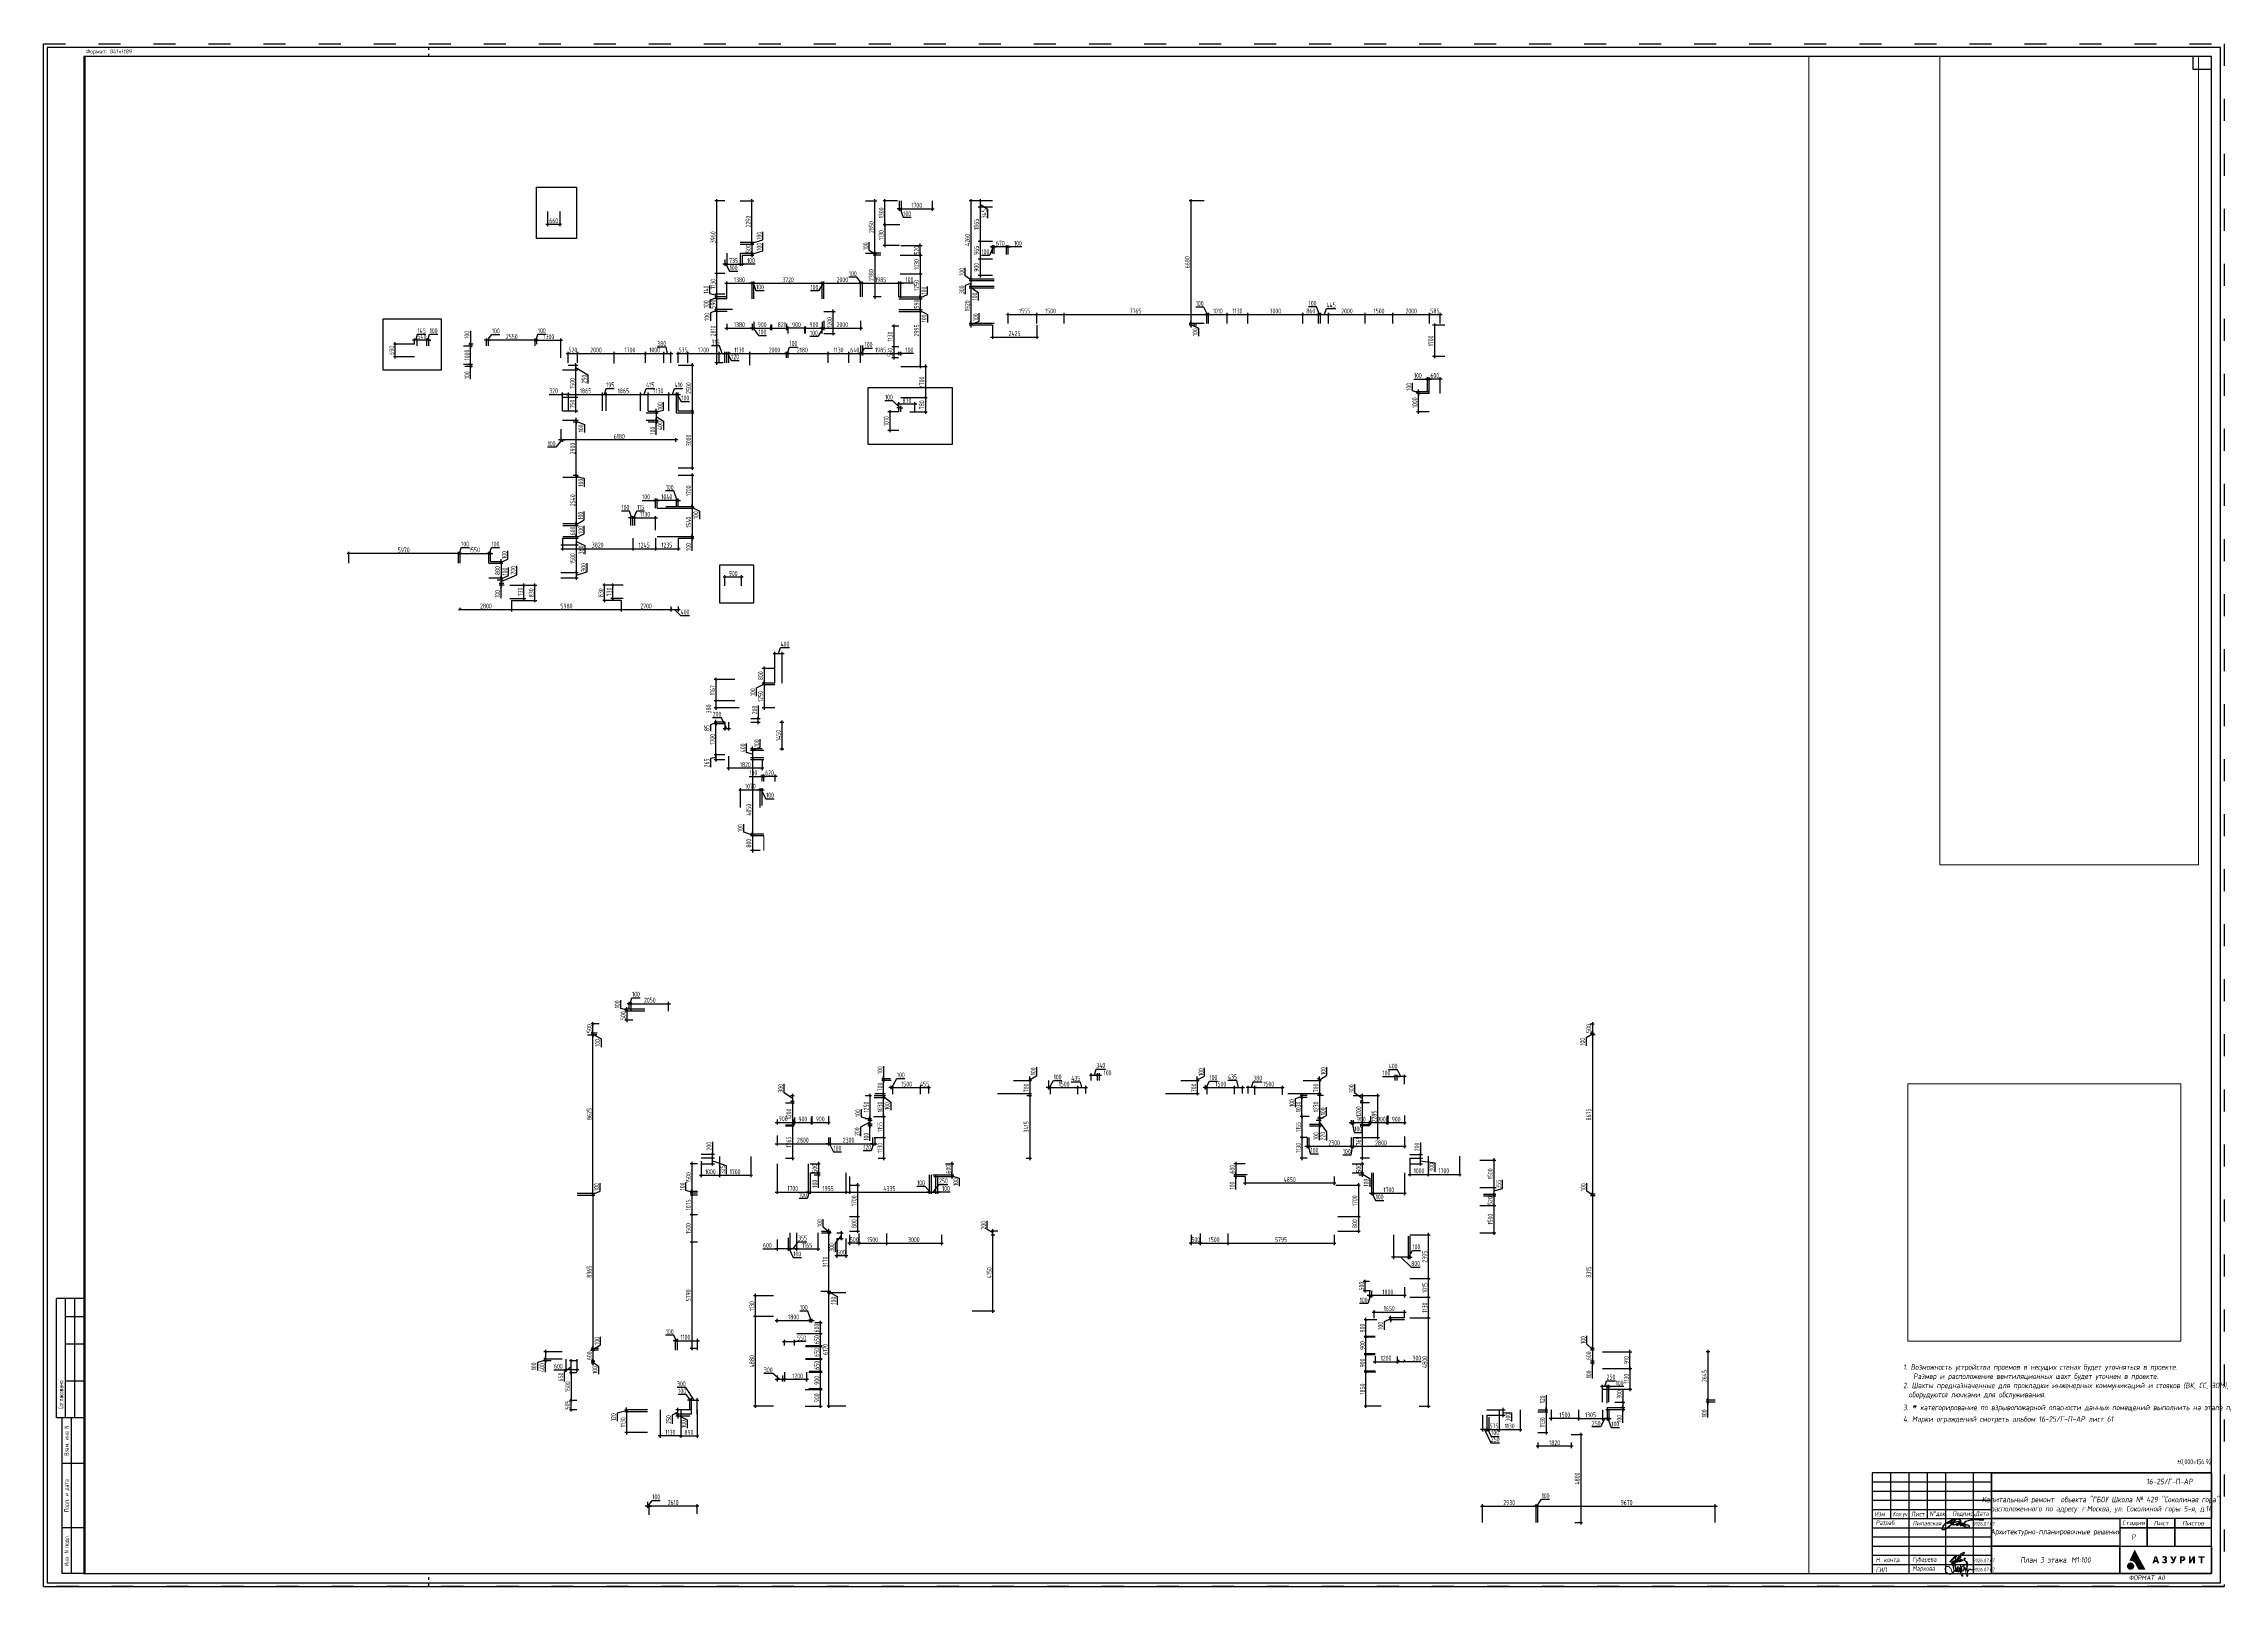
# Paper-space layout '3 этаж' of a CAD drawing. Header units: millimetres. Extents: x -133 to 1056, y -74 to 767.
# The model-space entities are those that its viewports show. They can reach past a viewport. Long polylines and large blocks are cut down to what shows.
import ezdxf
from ezdxf import colors
from ezdxf.entities.mleader import LeaderData, LeaderLine
from ezdxf.enums import TextEntityAlignment as Align
from ezdxf.math import Vec2, Vec3

# ---------------------------------------------------------------- set-up
doc = ezdxf.new("R2010")
doc.units = ezdxf.units.MM
doc.linetypes.add('ACAD_ISO03W100', pattern=[30, 12, -18])
doc.layers.add('_RAMKA', color=7, linetype='Continuous')
for name, color, linetype, lineweight in [('_STAMP', 250, 'Continuous', 30), ('_TEXT', 189, 'Continuous', 30), ('АПР_Примечание', 250, 'Continuous', 9), ('АР_Отметки', 250, 'Continuous', 15), ('АР_Размеры нов.', 15, 'Continuous', 0)]:
    doc.layers.add(name, color=color, linetype=linetype, lineweight=lineweight)
doc.layers.add('ПОДПИСИ', color=7, linetype='Continuous', lineweight=9, true_color=0x0052a5)
doc.styles.add('ISOCPEUR', font='isocpeur.ttf', dxfattribs={"width": 0.7})
doc.styles.add('SIMPLEX', font='simplex.shx', dxfattribs={"width": 0.85, "oblique": 7})
doc.styles.add('Архитект', font='isocpeur.ttf', dxfattribs={"width": 0.8, "oblique": 8})
doc.styles.add('Архитектурный', font='isocpeur.ttf', dxfattribs={"oblique": 8})
doc.styles.add('Архитектурный размер', font='isocpeur.ttf', dxfattribs={"width": 0.8, "oblique": 8})
doc.dimstyles.new('R_100', dxfattribs={"dimtxt": 270, "dimasz": 120, "dimexe": 100, "dimexo": 0, "dimgap": 60, "dimtad": 1, "dimdec": 0, "dimrnd": 5, "dimzin": 0, "dimdsep": 46, "dimtxsty": 'ISOCPEUR', "dimblk": 'ARCHTICK', "dimcen": 0, "dimdle": 100, "dimclrd": 256, "dimclre": 256, "dimclrt": 256, "dimadec": 0, "dimazin": 0, "dimtfac": 2, "dimtdec": 0, "dimtofl": 0, "dimtmove": 1, "dimatfit": 3, "dimfxl": 1, "dimtvp": 3, "dimtolj": 1, "dimtzin": 0, "dimarcsym": 0})

# ---------------------------------------------------------------- blocks, each defined once
blk = doc.blocks.new('Логотип Азурит')
at = {"layer": '_STAMP', "linetype": 'Continuous', "true_color": 0x2a3756}
h = blk.add_hatch(color=159, dxfattribs=at)
h.dxf.hatch_style = 1
h.paths.add_polyline_path([(-39.4, 8.5), (-40, 9.6), (-40.6, 10.7), (-41.1, 11.7), (-41.6, 12.6), (-41.8, 12.9), (-41.9, 13), (-41.9, 12.9), (-42, 12.8), (-42.4, 12), (-42.8, 11.2), (-43.1, 10.5), (-43.5, 9.7), (-44.2, 8.3), (-44.5, 7.6), (-44.7, 7.1), (-44.8, 6.9), (-44.7, 6.9), (-44.5, 7), (-44.3, 7), (-44.1, 7), (-43.9, 7), (-43.7, 6.9), (-43.6, 6.9), (-43.4, 6.9), (-43.2, 6.8), (-43.1, 6.7), (-42.9, 6.7), (-42.7, 6.6), (-42.6, 6.5), (-42.4, 6.4), (-42.3, 6.3), (-42.2, 6.2), (-42, 6), (-41.9, 5.9), (-41.8, 5.8), (-41.7, 5.7), (-41.6, 5.5), (-41.3, 4.9), (-41, 4.4), (-40.6, 3.6), (-40, 2.6), (-39.8, 2.1), (-37.9, 2.1), (-36.5, 2.1), (-35.9, 2.1), (-36.5, 3.1), (-36.8, 3.8), (-37.2, 4.4), (-37.7, 5.3), (-38.2, 6.3), (-38.5, 6.9), (-38.9, 7.5)])
at = {"layer": '_STAMP', "linetype": 'Continuous', "true_color": 0x1447b7}
h = blk.add_hatch(color=162, dxfattribs=at)
h.dxf.hatch_style = 1
h.paths.add_polyline_path([(-42.1, 4.2), (-42.1, 4.4), (-42.1, 4.6), (-42.2, 4.8), (-42.3, 4.9), (-42.4, 5.1), (-42.5, 5.3), (-42.6, 5.4), (-42.7, 5.5), (-42.8, 5.6), (-42.9, 5.7), (-43.1, 5.9), (-43.4, 6), (-43.6, 6), (-43.9, 6.1), (-44.2, 6.1), (-44.4, 6.1), (-44.5, 6), (-44.7, 6), (-44.9, 5.9), (-45, 5.8), (-45.2, 5.7), (-45.4, 5.6), (-45.5, 5.5), (-45.6, 5.3), (-45.7, 5.2), (-45.8, 5), (-45.9, 4.9), (-46, 4.7), (-46, 4.5), (-46.1, 4.3), (-46.1, 4.1), (-46.1, 3.9), (-46, 3.7), (-46, 3.5), (-45.9, 3.4), (-45.9, 3.2), (-45.8, 3.1), (-45.7, 3), (-45.6, 2.9), (-45.5, 2.8), (-45.4, 2.7), (-45.3, 2.6), (-45.2, 2.5), (-45.1, 2.4), (-45, 2.3), (-44.8, 2.3), (-44.7, 2.2), (-44.6, 2.2), (-44.4, 2.2), (-44.3, 2.1), (-44.1, 2.1), (-43.8, 2.1), (-43.6, 2.2), (-43.3, 2.3), (-43.1, 2.4), (-42.9, 2.5), (-42.7, 2.7), (-42.6, 2.8), (-42.4, 3), (-42.3, 3.1), (-42.3, 3.3), (-42.2, 3.5), (-42.1, 3.7), (-42.1, 3.8), (-42.1, 4)])
at = {"layer": '_STAMP', "linetype": 'Continuous', "true_color": 0x2a3756}
h = blk.add_hatch(color=159, dxfattribs=at)
h.dxf.hatch_style = 1
h.paths.add_polyline_path([(-29.3, 7.9), (-29.6, 8.8), (-29.9, 9.5), (-30.4, 9.5), (-30.9, 9.5), (-30.9, 9.4), (-31.3, 8.4), (-31.6, 7.3), (-32, 6.3), (-32.2, 5.6), (-32.1, 5.6), (-31.7, 5.6), (-31.2, 5.6), (-31.1, 6), (-31, 6.4), (-30.4, 6.4), (-29.8, 6.4), (-29.6, 6), (-29.5, 5.6), (-29, 5.6), (-28.5, 5.6), (-28.6, 5.8), (-28.9, 6.8)])
h.paths.add_polyline_path([(-30.8, 7.2), (-30.7, 7.3), (-30.6, 7.9), (-30.4, 8.4), (-30.4, 8.6), (-30.4, 8.7), (-30.4, 8.6), (-30.3, 8.4), (-30.2, 8.1), (-30.1, 7.7), (-30, 7.3), (-30, 7.2), (-30.4, 7.2)], flags=16)
h = blk.add_hatch(color=159, dxfattribs=at)
h.dxf.hatch_style = 1
h.paths.add_polyline_path([(-24.4, 7.3), (-24.5, 7.4), (-24.6, 7.5), (-24.7, 7.6), (-24.8, 7.6), (-24.7, 7.7), (-24.6, 7.8), (-24.5, 7.9), (-24.5, 8), (-24.4, 8.1), (-24.3, 8.2), (-24.3, 8.3), (-24.3, 8.3), (-24.3, 8.5), (-24.3, 8.7), (-24.3, 8.7), (-24.3, 8.8), (-24.4, 9), (-24.5, 9.1), (-24.6, 9.3), (-24.8, 9.4), (-24.9, 9.5), (-25.1, 9.5), (-25.3, 9.6), (-25.6, 9.6), (-25.7, 9.6), (-25.9, 9.6), (-26.1, 9.6), (-26.2, 9.5), (-26.4, 9.5), (-26.5, 9.4), (-26.7, 9.3), (-26.8, 9.2), (-26.9, 9.2), (-26.8, 9), (-26.6, 8.7), (-26.5, 8.5), (-26.5, 8.5), (-26.5, 8.5), (-26.3, 8.6), (-26.2, 8.7), (-26.1, 8.7), (-25.9, 8.8), (-25.8, 8.8), (-25.7, 8.8), (-25.6, 8.8), (-25.5, 8.8), (-25.5, 8.7), (-25.4, 8.7), (-25.3, 8.6), (-25.3, 8.6), (-25.3, 8.5), (-25.3, 8.4), (-25.3, 8.3), (-25.3, 8.2), (-25.4, 8.1), (-25.4, 8.1), (-25.4, 8.1), (-25.5, 8), (-25.6, 8), (-25.8, 8), (-26.1, 8), (-26.1, 7.6), (-26.1, 7.2), (-25.8, 7.2), (-25.5, 7.2), (-25.5, 7.2), (-25.4, 7.2), (-25.3, 7.2), (-25.3, 7.1), (-25.2, 7.1), (-25.2, 7), (-25.2, 7), (-25.2, 6.9), (-25.2, 6.8), (-25.2, 6.7), (-25.2, 6.6), (-25.2, 6.6), (-25.3, 6.5), (-25.3, 6.5), (-25.4, 6.5), (-25.4, 6.4), (-25.5, 6.4), (-25.7, 6.4), (-25.8, 6.4), (-25.9, 6.4), (-26, 6.4), (-26.2, 6.5), (-26.3, 6.6), (-26.4, 6.7), (-26.5, 6.8), (-26.8, 6.5), (-26.9, 6.3), (-27, 6.2), (-27, 6.1), (-27, 6.1), (-26.9, 6.1), (-26.8, 6), (-26.6, 5.8), (-26.4, 5.7), (-26.2, 5.6), (-26, 5.6), (-25.8, 5.6), (-25.5, 5.6), (-25.3, 5.6), (-25.1, 5.6), (-25, 5.7), (-24.9, 5.7), (-24.7, 5.8), (-24.6, 5.9), (-24.5, 5.9), (-24.4, 6), (-24.4, 6.1), (-24.3, 6.2), (-24.3, 6.4), (-24.2, 6.5), (-24.2, 6.7), (-24.2, 6.8), (-24.2, 6.9), (-24.2, 7.1), (-24.3, 7.2), (-24.3, 7.3)])
h = blk.add_hatch(color=159, dxfattribs=at)
h.dxf.hatch_style = 1
h.paths.add_polyline_path([(-19.6, 8), (-19.4, 8.7), (-19.1, 9.2), (-19, 9.5), (-19.2, 9.5), (-19.5, 9.5), (-20, 9.5), (-20, 9.4), (-20.3, 8.7), (-20.6, 7.8), (-20.6, 7.7), (-20.7, 7.6), (-20.7, 7.6), (-20.7, 7.7), (-20.8, 8), (-21, 8.4), (-21.3, 9.1), (-21.5, 9.5), (-22.1, 9.5), (-22.6, 9.5), (-22.4, 9.2), (-21.9, 8.2), (-21.3, 7.1), (-21.1, 6.6), (-21.1, 6.6), (-21.1, 6.5), (-21.1, 6.5), (-21.2, 6.4), (-21.3, 6.4), (-21.4, 6.4), (-21.5, 6.4), (-21.5, 6.4), (-21.6, 6.4), (-21.7, 6.5), (-21.8, 6.5), (-21.9, 6.5), (-21.9, 6.4), (-22.1, 6), (-22.2, 5.9), (-22.2, 5.8), (-22.1, 5.8), (-21.9, 5.7), (-21.8, 5.6), (-21.7, 5.6), (-21.5, 5.6), (-21.3, 5.6), (-21.1, 5.6), (-21, 5.6), (-20.9, 5.7), (-20.8, 5.7), (-20.7, 5.8), (-20.6, 5.8), (-20.6, 5.9), (-20.5, 6), (-20.3, 6.2), (-20.3, 6.4), (-20.2, 6.5), (-19.9, 7.3)])
h = blk.add_hatch(color=159, dxfattribs=at)
h.dxf.hatch_style = 1
h.paths.add_polyline_path([(-14.5, 7.5), (-14.4, 7.6), (-14.4, 7.7), (-14.3, 8), (-14.3, 8.2), (-14.3, 8.4), (-14.4, 8.6), (-14.4, 8.8), (-14.5, 8.9), (-14.6, 9), (-14.6, 9.1), (-14.7, 9.2), (-14.8, 9.3), (-14.9, 9.4), (-15.1, 9.4), (-15.2, 9.5), (-15.3, 9.5), (-15.5, 9.5), (-16.3, 9.5), (-17.2, 9.5), (-17.2, 7.6), (-17.2, 5.6), (-16.7, 5.6), (-16.3, 5.6), (-16.3, 6.2), (-16.3, 6.8), (-15.9, 6.8), (-15.6, 6.8), (-15.4, 6.9), (-15.2, 6.9), (-15, 7), (-14.8, 7.1), (-14.7, 7.2), (-14.6, 7.4)])
h.paths.add_polyline_path([(-15.6, 7.7), (-15.7, 7.7), (-16, 7.7), (-16.3, 7.7), (-16.3, 8.2), (-16.3, 8.7), (-15.9, 8.7), (-15.6, 8.7), (-15.6, 8.7), (-15.5, 8.7), (-15.4, 8.6), (-15.4, 8.5), (-15.3, 8.4), (-15.3, 8.4), (-15.3, 8.2), (-15.3, 8.1), (-15.3, 8), (-15.3, 7.9), (-15.4, 7.9), (-15.4, 7.8), (-15.4, 7.8), (-15.5, 7.7)], flags=16)
h = blk.add_hatch(color=159, dxfattribs=at)
h.dxf.hatch_style = 1
h.paths.add_polyline_path([(-10.1, 7.8), (-10, 8), (-9.9, 8.1), (-9.9, 7.9), (-10, 7.5), (-10, 6.7), (-10, 5.6), (-9.5, 5.6), (-9, 5.6), (-9, 7.6), (-9, 9.5), (-9.5, 9.5), (-10, 9.5), (-10.4, 8.9), (-10.8, 8.1), (-11, 7.8), (-11.3, 7.3), (-11.4, 7.1), (-11.4, 7), (-11.4, 7.3), (-11.4, 7.8), (-11.4, 8.6), (-11.4, 9.5), (-11.9, 9.5), (-12.3, 9.5), (-12.3, 7.6), (-12.3, 5.6), (-11.9, 5.6), (-11.4, 5.6), (-11.2, 5.9), (-10.6, 6.9), (-10.3, 7.4)])
h = blk.add_hatch(color=159, dxfattribs=at)
h.dxf.hatch_style = 1
h.paths.add_polyline_path([(-3.7, 9.1), (-3.7, 9.5), (-5.4, 9.5), (-7.1, 9.5), (-7.1, 9.1), (-7.1, 8.7), (-6.5, 8.7), (-5.9, 8.7), (-5.9, 7.2), (-5.9, 5.6), (-5.4, 5.6), (-5, 5.6), (-5, 7.2), (-5, 8.7), (-4.3, 8.7), (-3.7, 8.7)])
blk = doc.blocks.new('подпись Липавская')
at = {"color": 162, "lineweight": 18, "true_color": 0x0034d1}
for points, knots in [([(2.4, -0.6), (1.9, -1.1), (1.5, -1.5), (0.6, -2.3), (0.2, -2.6), (-0.4, -3.1), (-0.8, -3.3), (-1.5, -3.6), (-1.9, -3.7), (-2.4, -3.8), (-2.6, -3.8), (-2.9, -3.6), (-3, -3.5), (-3.1, -3.2), (-3, -3.1), (-3, -2.6), (-2.9, -2.3), (-2.6, -1.9), (-2.5, -1.7), (-2, -1), (-1.6, -0.6), (-0.8, 0.1), (-0.4, 0.4), (0.6, 0.9), (1, 1.2), (1.6, 1.4), (1.6, 1.4), (1.7, 1.5)], [1.927995, 1.927995, 1.927995, 1.927995, 2.162861, 2.162861, 2.342684, 2.342684, 2.481252, 2.481252, 2.589465, 2.589465, 2.644352, 2.644352, 2.684993, 2.684993, 2.725633, 2.725633, 2.816518, 2.816518, 2.907403, 2.907403, 3.101021, 3.101021, 3.294638, 3.294638, 3.488255, 3.488255, 3.514244, 3.514244, 3.514244, 3.514244]), ([(1.5, 0.1), (1.6, 0.1), (1.8, 0.1), (2, 0.2), (2.1, 0.3), (2.5, 0.4), (2.7, 0.6), (3, 0.7)], [0.9055552, 0.9055552, 0.9055552, 0.9055552, 0.9629326, 0.9629326, 1.02031, 1.02031, 1.1239395, 1.1239395, 1.1239395, 1.1239395]), ([(6.8, 0.3), (6.6, 0.1), (6.3, 0), (5.8, -0.3), (5.5, -0.5), (5, -0.7), (4.7, -0.8), (4.2, -1), (4, -1), (3.6, -1.1), (3.4, -1.1), (3, -1.1), (2.8, -1.1), (2.6, -1), (2.5, -1), (2.4, -0.8), (2.3, -0.7), (2.4, -0.6)], [4.3062538, 4.3062538, 4.3062538, 4.3062538, 4.4138757, 4.4138757, 4.5214976, 4.5214976, 4.6291196, 4.6291196, 4.7090277, 4.7090277, 4.7729116, 4.7729116, 4.8231548, 4.8231548, 4.8495834, 4.8495834, 4.87234, 4.87234, 4.87234, 4.87234]), ([(2.8, -0.2), (3.1, 0.1), (3.6, 0.3), (4.3, 0.6), (4.6, 0.7), (5.2, 0.9), (5.6, 0.9), (6.2, 1), (6.5, 1), (6.8, 1)], [4.9347748, 4.9347748, 4.9347748, 4.9347748, 5.0568055, 5.0568055, 5.1788362, 5.1788362, 5.3146558, 5.3146558, 5.3908243, 5.3908243, 5.3908243, 5.3908243]), ([(5.1, 2.3), (5.5, 2.3), (5.9, 2.2), (6.5, 2), (6.7, 2), (7.1, 1.6), (7.3, 1.3), (7.3, 1), (7.2, 0.9), (7.2, 0.8)], [3.9400756, 3.9400756, 3.9400756, 3.9400756, 4.077799, 4.077799, 4.1515227, 4.1515227, 4.2252463, 4.2252463, 4.2499379, 4.2499379, 4.2499379, 4.2499379]), ([(7.2, 0.8), (7.3, 0.7), (7.3, 0.5), (7.3, 0.3), (7.3, 0.2), (7.3, 0), (7.2, 0), (7.2, 0)], [5.43291642, 5.43291642, 5.43291642, 5.43291642, 5.46279586, 5.46279586, 5.4926753, 5.4926753, 5.50331351, 5.50331351, 5.50331351, 5.50331351]), ([(7.2, 0), (7.4, 0), (7.5, 0), (7.8, 0), (8, 0), (8.2, -0.2), (8.3, -0.3), (8.3, -0.4)], [6.0978529, 6.0978529, 6.0978529, 6.0978529, 6.1425729, 6.1425729, 6.1872929, 6.1872929, 6.2036694, 6.2036694, 6.2036694, 6.2036694]), ([(8.7, -0.5), (8.8, -0.1), (9.2, 0.3), (9.8, 0.8), (10.2, 1.1), (11, 1.4), (11.4, 1.5), (12.7, 1.7), (13.6, 1.8), (15, 1.9), (15.7, 1.9), (16.8, 1.9), (17.2, 1.9), (18, 1.8), (18.5, 1.8), (19.2, 1.7), (19.4, 1.7), (19.7, 1.7)], [7.769656, 7.769656, 7.769656, 7.769656, 7.921996, 7.921996, 8.074335, 8.074335, 8.226675, 8.226675, 8.542229, 8.542229, 8.775159, 8.775159, 8.93404, 8.93404, 9.09292, 9.09292, 9.186254, 9.186254, 9.186254, 9.186254]), ([(6.6, -0.7), (6.5, -0.8), (6.4, -0.9), (6, -1.1), (5.7, -1.3), (5.4, -1.4), (5.3, -1.4), (5.2, -1.4), (5.1, -1.4), (5, -1.4), (5, -1.4), (4.9, -1.4), (4.8, -1.3), (4.8, -1.1), (4.8, -1.1), (4.9, -1), (4.9, -1), (4.9, -0.9), (5, -0.9), (5.1, -0.8), (5.3, -0.7), (5.5, -0.6), (5.6, -0.5), (5.9, -0.4), (6, -0.3), (6.3, -0.3), (6.3, -0.3), (6.4, -0.2)], [5.5967371, 5.5967371, 5.5967371, 5.5967371, 5.6654435, 5.6654435, 5.7341498, 5.7341498, 5.7599769, 5.7599769, 5.7754743, 5.7754743, 5.7848694, 5.7848694, 5.7920528, 5.7920528, 5.7992363, 5.7992363, 5.8064198, 5.8064198, 5.8255794, 5.8255794, 5.8652806, 5.8652806, 5.9049817, 5.9049817, 5.9720452, 5.9720452, 5.9983972, 5.9983972, 5.9983972, 5.9983972]), ([(7.7, -1.2), (7.7, -1.3), (7.6, -1.3), (7.4, -1.4), (7.3, -1.5), (7.1, -1.5), (7, -1.5), (6.9, -1.4), (6.9, -1.4), (6.8, -1.3), (6.8, -1.2), (6.8, -1.1), (6.8, -1), (6.9, -0.9), (6.9, -0.9), (7, -0.8), (7.1, -0.7), (7.4, -0.6), (7.6, -0.5), (7.7, -0.5)], [6.3030834, 6.3030834, 6.3030834, 6.3030834, 6.3311025, 6.3311025, 6.3581066, 6.3581066, 6.3684891, 6.3684891, 6.3749758, 6.3749758, 6.3814625, 6.3814625, 6.3879491, 6.3879491, 6.4022384, 6.4022384, 6.4305971, 6.4305971, 6.4944159, 6.4944159, 6.4944159, 6.4944159]), ([(8.6, -1.2), (8.5, -1.3), (8.4, -1.3), (8.3, -1.4), (8.2, -1.4), (8.1, -1.5), (8, -1.5), (7.9, -1.4), (7.8, -1.4), (7.7, -1.3), (7.7, -1.3), (7.7, -1.2)], [6.63437936, 6.63437936, 6.63437936, 6.63437936, 6.65591892, 6.65591892, 6.6718971, 6.6718971, 6.68234273, 6.68234273, 6.6889962, 6.6889962, 6.69151939, 6.69151939, 6.69151939, 6.69151939]), ([(9.7, -1.1), (9.9, -1.1), (10.3, -1), (11, -1), (11.3, -1), (11.8, -1.2), (11.9, -1.4), (12.1, -1.8), (12, -2.1), (11.8, -2.3), (11.7, -2.4), (11.3, -2.5), (11.2, -2.5), (10.6, -2.5), (10.3, -2.5), (9.7, -2.3), (9.5, -2.2), (9.1, -2), (8.9, -1.9), (8.6, -1.5), (8.6, -1.4), (8.6, -1.2)], [7.0162906, 7.0162906, 7.0162906, 7.0162906, 7.0993883, 7.0993883, 7.1824861, 7.1824861, 7.2545595, 7.2545595, 7.301037, 7.301037, 7.3475144, 7.3475144, 7.3939919, 7.3939919, 7.486045, 7.486045, 7.578098, 7.578098, 7.6546435, 7.6546435, 7.6967383, 7.6967383, 7.6967383, 7.6967383]), ([(9.2, -0.6), (9.2, -0.6), (9.3, -0.6), (9.5, -0.5), (9.5, -0.5), (9.6, -0.5), (9.7, -0.6), (9.8, -0.8), (9.8, -0.8), (9.8, -0.9), (9.8, -1), (9.8, -1), (9.7, -1.1), (9.7, -1.1)], [6.85701628, 6.85701628, 6.85701628, 6.85701628, 6.88166544, 6.88166544, 6.8944683, 6.8944683, 6.90289754, 6.90289754, 6.91132677, 6.91132677, 6.91975601, 6.91975601, 6.93200035, 6.93200035, 6.93200035, 6.93200035])]:
    blk.add_open_spline(points, degree=3, knots=knots, dxfattribs=at)
blk.add_spline([(0, 0), (0, -0.1), (0.3, -0.2), (0.8, 0), (1.4, 0.3), (1.9, 0.6), (2.3, 0.9), (2.7, 1.2), (2.9, 1.5), (3, 1.7), (3, 1.9), (2.7, 1.9), (2.4, 1.7), (1.8, 1.3), (1.5, 1), (1.2, 0.5), (1.1, 0.1), (1.2, -0.1), (1.6, -0.2), (2.1, 0), (2.5, 0.2), (2.9, 0.4), (3.5, 0.7), (4.1, 1.2), (4.6, 1.8), (4.8, 2.1), (4.9, 2.3), (4.5, 2.1), (4.1, 1.7), (3.7, 1.3), (3.1, 0.5), (2.4, -0.2), (1.7, -1), (0.7, -1.8), (-0.1, -2.5), (-1.4, -3.3), (-2.7, -3.4), (-2.7, -2.6), (-2.3, -1.8), (-1.6, -1), (-0.5, -0.1), (1, 0.8), (2, 1.3), (3.5, 1.8), (4.9, 2), (5.9, 2), (6.5, 1.8), (6.9, 1.5), (7, 1.1), (6.6, 0.4), (5.7, -0.1), (4.4, -0.6), (3.4, -0.9), (2.6, -0.8), (3.8, 0.1), (4.9, 0.5), (6.3, 0.7), (7.1, 0.5), (7, 0.1), (6.8, -0.2), (6.4, -0.5), (5.9, -0.9), (5, -1.2), (5.4, -0.9), (5.6, -0.8), (5.9, -0.6), (6.2, -0.5), (6.9, -0.3), (7.6, -0.2), (8, -0.4), (8.1, -0.4), (8, -0.6), (7.7, -1), (7.3, -1.2), (7, -1.2), (7.2, -1), (7.4, -0.9), (7.8, -0.7), (8.1, -0.6), (8.4, -0.6), (8.5, -0.7), (8.4, -1.1), (8.2, -1.2), (8, -1.2), (8, -1), (8.2, -0.9), (8.7, -0.9), (9, -0.9), (9.6, -0.8), (9.4, -1.1), (10.8, -1.2), (11.7, -1.6), (11.8, -1.9), (10.3, -2.2), (9.5, -1.9), (8.9, -1.5), (8.8, -0.7), (9.2, -0.1), (9.8, 0.5), (10.7, 1), (12.2, 1.4), (13.8, 1.6), (15.5, 1.7), (16.6, 1.7), (17.2, 1.6), (18.3, 1.6), (19.6, 1.4)], degree=3, dxfattribs=at)
for points in [[(0.2, 0.1), (0.5, 0.1), (0.6, 0.2), (0.9, 0.3)], [(1.6, 0.7), (1.9, 0.9), (2.1, 1), (2.3, 1.2)], [(2, 1.1), (1.8, 0.9), (1.7, 0.8), (1.6, 0.7)], [(3.3, 0.4), (3.1, 0.2), (3, 0), (2.8, -0.2)], [(3.2, 2), (3.6, 2), (3.9, 2.1), (4.2, 2.2)], [(8.3, -0.4), (8.4, -0.4), (8.6, -0.4), (8.7, -0.5)]]:
    blk.add_open_spline(points, degree=3, dxfattribs=at)
blk = doc.blocks.new('Маркова')
at = {"layer": 'ПОДПИСИ'}
for points in [[(44384.16, 26837.52), (44384.02, 26837.95), (44383.86, 26838.46), (44383.67, 26838.92), (44383.36, 26839.36), (44382.92, 26839.82), (44382.37, 26840.02), (44381.91, 26839.87), (44381.53, 26839.53), (44381.38, 26839.14), (44381.38, 26838.69), (44381.61, 26838.16), (44381.82, 26837.83), (44382.25, 26837.39), (44382.84, 26837.07), (44383.53, 26837.07), (44383.96, 26837.22), (44384.63, 26837.82), (44384.75, 26838.6), (44384.75, 26839.25), (44384.75, 26840.2), (44384.75, 26840.92)], [(44384.96, 26840.5), (44384.84, 26841), (44384.62, 26841.2), (44384.35, 26841.2), (44384.24, 26840.96), (44384.24, 26840.55), (44384.41, 26840.01), (44384.62, 26839.21), (44384.92, 26838.49), (44385.18, 26837.92), (44385.36, 26839.06), (44385.43, 26839.91), (44385.43, 26840.64), (44385.43, 26840.89), (44385.19, 26840.95), (44385.19, 26840.77), (44385.34, 26839.78), (44385.66, 26838.18), (44385.84, 26837.88), (44386.06, 26838.38), (44386.19, 26839.11), (44386.19, 26839.42), (44385.86, 26839.42), (44385.74, 26839.02), (44385.85, 26838.57), (44386.16, 26838.35), (44386.41, 26838.02), (44386.59, 26837.89), (44386.84, 26838.65), (44386.91, 26839.29), (44386.72, 26839.71), (44386.37, 26839.83), (44386.03, 26839.65), (44385.9, 26839.34), (44386.01, 26838.87), (44386.13, 26838.49), (44386.23, 26838.35), (44386.53, 26838.44), (44386.8, 26838.81), (44386.69, 26839.42), (44386.69, 26838.93), (44386.91, 26838.2), (44387.08, 26838.02), (44387.16, 26837.94), (44387.37, 26838.08), (44387.53, 26839.05), (44387.42, 26839.79), (44387.17, 26840.7), (44387.77, 26837.87), (44387.91, 26837.45), (44388.05, 26836.95), (44388.14, 26836.54), (44388.14, 26836.2), (44387.88, 26836.28), (44387.54, 26836.8), (44387.3, 26837.47), (44387.19, 26838.24), (44387.19, 26838.85), (44387.56, 26839.4), (44387.69, 26839.4), (44387.84, 26838.89), (44387.99, 26838.52), (44388.2, 26838.24), (44388.31, 26838.24), (44388.45, 26838.62), (44388.56, 26839.33), (44388.56, 26839.82), (44388.99, 26838.58), (44388.84, 26839.38), (44388.96, 26839.55), (44389.15, 26839.24), (44389.31, 26838.93), (44389.48, 26838.73), (44389.74, 26839.03), (44389.9, 26839.65), (44390, 26840.29), (44389.86, 26841.59), (44389.69, 26841.82), (44389.56, 26841.68), (44389.56, 26841.3), (44389.7, 26840.31), (44389.89, 26838.82), (44389.99, 26837.79), (44389.99, 26837.09), (44389.99, 26836.15), (44389.72, 26836.32), (44389.53, 26836.9), (44389.4, 26837.91), (44389.4, 26838.5), (44389.48, 26839.15), (44389.86, 26838.76), (44389.86, 26838.62), (44390.05, 26838.01), (44390.31, 26838.39), (44390.66, 26839.02), (44390.82, 26838.67), (44391.19, 26839.01), (44391.41, 26838.69), (44391.93, 26838.78), (44392.24, 26838.65), (44392.64, 26838.79)]]:
    blk.add_spline(points, degree=3, dxfattribs=at)
blk = doc.blocks.new('_Azurit_Stamp 1')
at = {"color": 172, "lineweight": 5, "true_color": 0x1616e3}
for p, q in [((-139.5, 9.9), (-142.6, 6.4)), ((-139.4, 9.9), (-142.6, 6.3)), ((-142.6, 6.4), (-139.5, 9.1)), ((-142.6, 6.3), (-139.5, 9)), ((-141.2, 5.3), (-139.4, 7.3)), ((-141, 5.2), (-141.2, 5.3)), ((-141.1, 5.3), (-139.4, 7.2)), ((-141, 5.3), (-141.1, 5.3)), ((-140.7, 5.4), (-141, 5.3)), ((-140.7, 5.3), (-141, 5.2)), ((-140.1, 6), (-140.7, 5.4)), ((-140, 5.9), (-140.7, 5.3)), ((-140, 6.1), (-139.3, 6.6)), ((-140, 5.9), (-139.9, 6)), ((-139.8, 6.1), (-139.3, 6.5)), ((-139.4, 9.1), (-139.2, 9.3)), ((-139.4, 9), (-139.2, 9.2)), ((-139.3, 7.3), (-138.9, 7.9)), ((-139.3, 7.4), (-139, 7.8)), ((-139.2, 6.6), (-139.3, 6.5)), ((-139.3, 6.5), (-139.3, 6.3)), ((-139.3, 6.4), (-139.3, 6.2)), ((-139.3, 6.3), (-139.1, 6.2)), ((-139.3, 6.2), (-139.1, 6.1)), ((-139.2, 6.8), (-136.8, 8.9)), ((-139.2, 6.6), (-136.7, 8.8)), ((-139, 7.3), (-139.2, 6.8)), ((-139, 7.2), (-139.2, 6.8)), ((-139.1, 6.2), (-138.7, 6.4)), ((-139.1, 6.1), (-138.7, 6.3)), ((-139.1, 6.1), (-138.7, 6.3)), ((-136.8, 8.9), (-139, 7.2)), ((-136.8, 8.9), (-139, 7.3)), ((-138.9, 7.9), (-136.6, 10.7)), ((-138.7, 8), (-136.5, 10.7)), ((-138.7, 6.4), (-136.4, 7.9)), ((-138.6, 6.3), (-137.4, 7.2)), ((-137.4, 7.2), (-137.8, 6.8)), ((-137.2, 7.3), (-137.7, 6.7)), ((-137.2, 7.3), (-136.4, 7.9)), ((-137.2, 6.5), (-136.7, 6.9)), ((-137.2, 6.5), (-136.8, 6.8)), ((-136.4, 7.9), (-137.1, 7.5)), ((-137.1, 7.4), (-137.1, 7.4)), ((-136.1, 7.7), (-136.8, 6.8)), ((-136.1, 7.7), (-136.7, 6.9)), ((-136.7, 6.9), (-136, 7.6)), ((-136.7, 6.9), (-135.9, 7.5)), ((-136.7, 6.9), (-136.6, 6.8)), ((-136.6, 6.8), (-136.7, 6.9)), ((-136.6, 6.8), (-136.5, 6.7)), ((-136.6, 6.8), (-136.5, 6.8)), ((-133.7, 5.2), (-136.6, 3.4)), ((-133.7, 5.2), (-136.6, 3.4)), ((-136.5, 10.8), (-135.3, 11.6)), ((-136.5, 10.7), (-135.2, 11.5)), ((-136.5, 6.8), (-136.1, 6.9)), ((-136.5, 6.7), (-136.1, 6.8)), ((-136.4, 7.9), (-136.4, 7.9)), ((-136.1, 6.8), (-134.9, 7.6)), ((-136.1, 6.9), (-134.9, 7.6)), ((-134.8, 7.4), (-133.5, 6.3)), ((-134.7, 7.4), (-133.4, 6.3)), ((-134.2, 8.5), (-134.3, 8.5)), ((-134.2, 8.4), (-134.3, 8.4)), ((-134.3, 8.4), (-134.3, 8.4)), ((-134.2, 8.4), (-134.2, 8.5))]:
    blk.add_line(p, q, dxfattribs=at)
for points in [[(-140.1, 6), (-140.9, 5.7), (-141.6, 5.6), (-141.9, 5.7), (-141.8, 5.8), (-141.5, 6.2), (-139.4, 7.5)], [(-140, 6.1), (-140.9, 5.7), (-141.6, 5.7), (-141.8, 5.7), (-141.8, 5.8), (-141.5, 6.1), (-139.4, 7.5), (-139.4, 7.3)], [(-139.3, 6.4), (-139.8, 6.1), (-139.9, 6)], [(-139.3, 6.5), (-139.4, 6.5), (-139.8, 6.1), (-139.8, 6.1)], [(-139.5, 9), (-139.6, 8.1), (-139.4, 7.5)], [(-139.4, 9), (-139.5, 8.2), (-139.4, 7.6)], [(-139.4, 7.6), (-138.9, 7.9)], [(-139.4, 7.5), (-139, 7.8)], [(-139.4, 7.5), (-139.3, 7.4)], [(-139.4, 7.2), (-139.3, 6.8), (-139.3, 6.6)], [(-139.3, 7.3), (-139.2, 6.8)]]:
    blk.add_lwpolyline(points, dxfattribs=at)
for points in [[(-139.2, 9.2), (-138.8, 9.6, 0.664719), (-139, 9.8, 0.116051), (-139.3, 9.6, 0.12803), (-139.5, 9.3), (-139.5, 9.1)], [(-139.2, 9.3), (-138.9, 9.7, 0.620604), (-139, 9.8, 0.116009), (-139.3, 9.5, 0.126024), (-139.4, 9.3), (-139.4, 9.1)], [(-138.9, 7.9), (-138.5, 8.1), (-134.8, 11, 0.828646), (-135.3, 11.6)], [(-138.7, 8), (-138.6, 8.1), (-134.8, 11.1, 0.817588), (-135.2, 11.5)]]:
    blk.add_lwpolyline(points, format="xyb", dxfattribs=at)
for centre, radius, start, end in [((-137.6, 6.6), 0.222, 144.8899, 225.505), ((-137.6, 6.6), 0.164, 144.8899, 225.505), ((-137.5, 6.9), 0.428, 237.4946, 304.5474), ((-137.5, 6.9), 0.486, 237.4946, 304.5474), ((-136.8, 8.9), 0.0636, 335.3486, 107.8343), ((-136, 7.6), 0.131, 327.1495, 150.1539), ((-136, 7.6), 0.0731, 327.1495, 150.1539), ((-134.3, 7.8), 0.682, 96.4472, 194.9902), ((-134.3, 7.8), 0.624, 96.4472, 193.5642), ((-135.6, 8.9), 1.44, 299.6881, 338.4776), ((-134.3, 7.8), 0.682, 200.0512, 220.3111), ((-135.6, 8.9), 1.49, 299.157, 339.3007), ((-134.3, 7.8), 0.624, 199.0634, 220.3111), ((-134, 5.9), 0.707, 295.4048, 36.3986), ((-134, 5.9), 0.765, 295.4048, 36.3986)]:
    blk.add_arc(centre, radius, start, end, dxfattribs=at)
at = {"layer": '_STAMP', "lineweight": -2}
for p, q in [((-185, 50), (-120, 50)), ((-120, 55), (-120, 0)), ((-185, 45), (-120, 45)), ((-185, 40), (-120, 40)), ((-185, 25), (-120, 25)), ((-185, 20), (-120, 20)), ((-185, 15), (-120, 15)), ((-185, 10), (-120, 10)), ((-185, 5), (-120, 5))]:
    blk.add_line(p, q, dxfattribs=at)
at = {"layer": '_STAMP', "lineweight": 30}
for p, q in [((-175, 55), (-175, 30)), ((-165, 55), (-165, 0)), ((-155, 55), (-155, 30)), ((-145, 55), (-145, 0)), ((-130, 55), (-130, 0)), ((-185, 35), (-120, 35)), ((-185, 30), (-120, 30))]:
    blk.add_line(p, q, dxfattribs=at)
at = {"layer": '_STAMP', "lineweight": -2}
blk.add_lwpolyline([(-185, 0), (0, 0), (0, 55), (-185, 55)], close=True, dxfattribs=at)
at = {"layer": '_STAMP', "lineweight": 30}
for points in [[(-185, 0), (0, 0), (0, 55), (-185, 55)], [(-120, 55), (0, 55), (0, 45), (-120, 45)], [(-120, 45), (0, 45), (0, 30), (-120, 30)], [(-120, 30), (-50, 30), (-50, 15), (-120, 15)], [(-50, 25), (-35, 25), (-35, 30), (-50, 30)], [(-50, 15), (-35, 15), (-35, 25), (-50, 25)], [(-35, 25), (-20, 25), (-20, 30), (-35, 30)], [(-35, 15), (-20, 15), (-20, 25), (-35, 25)], [(-20, 25), (0, 25), (0, 30), (-20, 30)], [(-20, 15), (0, 15), (0, 25), (-20, 25)], [(-120, 15), (-50, 15), (-50, 0), (-120, 0)], [(-50, 15), (0, 15), (0, 0), (-50, 0)]]:
    blk.add_lwpolyline(points, close=True, dxfattribs=at)
at = {"color": 172, "lineweight": 5, "true_color": 0x1616e3}
blk.add_blockref('подпись Липавская', (-143.9, 27.6), dxfattribs=at)
at = {"linetype": 'Continuous'}
blk.add_blockref('Логотип Азурит', (0, 0), dxfattribs=at)
at = {"color": 172, "true_color": 0x1616e3, "xscale": 1.418317179910401, "yscale": 1.418317179910401, "zscale": 1.418317179910401}
blk.add_blockref('Маркова', (-63092.1, -38063.7), dxfattribs=at)
at = {"layer": '_STAMP', "style": 'Архитектурный', "oblique": 8, "width": 0.8}
for p in [(-130.1, 26.2), (-130.1, 6.2), (-130.1, 1.2)]:
    blk.add_text('2026.07.07', height=2, dxfattribs=at).set_placement(p)
at = {"layer": '_STAMP', "color": 7, "lineweight": -2, "attachment_point": 4, "style": 'Архитектурный размер'}
for s, width, gutter_width, heights, insert, char_height in [('{\\C256;\\c0;16-25/Г-П-АР}', 69.159, 0, [9.61], (-35.5, 50.2), 3), ('Изм', 10, 12.5, [0], (-183.7, 32.5), 2.5), ('Разраб.', 20, 12.5, [0], (-183, 27.5), 2.5), ('{\\W0.7;Кол.уч}', 10, 12.5, [0], (-173.7, 32.2), 2.5), ('Лист', 10, 12.5, [0], (-163.7, 32.5), 2.5), ('Липавская', 20, 12.5, [0], (-163, 27.5), 2.5), ('N%%Dдок', 10, 12.5, [0], (-153.7, 32.5), 2.5), ('Подпись', 10, 12.5, [0], (-141.2, 32.5), 2.5), ('Дата', 10, 12.5, [0], (-128.7, 32.5), 2.5), ('Н. контр.', 20, 12.5, [0], (-183, 7.3), 2.5), ('ГИП', 20, 12.5, [0], (-183, 2), 2.5), ('Губарева', 20, 12.5, [0], (-163, 7.5), 2.5), ('Маркова', 20, 12.5, [0], (-163, 2.5), 2.5)]:
    blk.add_mtext_dynamic_manual_height_columns(s, width=width, gutter_width=gutter_width, heights=heights, dxfattribs=dict(at, insert=insert, char_height=char_height))
at = {"layer": '_STAMP', "color": 7, "lineweight": -2, "char_height": 3, "attachment_point": 5, "style": 'Архитектурный размер'}
for s, insert, width in [('Капитальный ремонт  объекта "ГБОУ Школа № 429 "Соколиная гора", расположенного по адресу: г.Москва, ул. Соколиной горы 5-я, д.14', (-60, 37.5), 120), ('Архитектурно-планировочные решения', (-85, 22.5), 70)]:
    blk.add_mtext(s, dxfattribs=dict(at, insert=insert, width=width))
at = {"layer": '_STAMP', "lineweight": -2, "char_height": 2.5, "attachment_point": 5, "style": 'Архитектурный'}
for s, insert in [('Стадия', (-42.5, 27.5)), ('Лист', (-27.5, 27.5)), ('Листов', (-10, 27.5))]:
    blk.add_mtext_dynamic_manual_height_columns(s, width=15, gutter_width=12.5, heights=[0], dxfattribs=dict(at, insert=insert))
at = {"layer": '_TEXT', "lineweight": -2, "insert": (-42.5, 20), "char_height": 3, "attachment_point": 5, "style": 'Архитект'}
blk.add_mtext_dynamic_manual_height_columns('Р', width=13.353, gutter_width=12.5, heights=[9.08], dxfattribs=at)
blk = doc.blocks.new('_DOP_POLE')
at = {"layer": '_STAMP'}
for p, q in [((-15, 85), (-15, 150)), ((0, 150), (-15, 150)), ((-10, 85), (-10, 150)), ((-5, 85), (-5, 150)), ((0, 150), (0, 0)), ((0, 140), (-10, 140)), ((0, 125), (-10, 125)), ((0, 105), (-10, 105)), ((0, 85), (-15, 85)), ((-12, 85), (-12, 0)), ((-7, 85), (-7, 0)), ((0, 60), (-12, 60)), ((0, 25), (-12, 25)), ((0, 0), (-12, 0))]:
    blk.add_line(p, q, dxfattribs=at)
at = {"layer": '_TEXT', "style": 'ISOCPEUR', "width": 0.7}
for s, p in [('Согласовано', (-12.5, 97.5)), ('Взам. инв N', (-9.5, 72.5)), ('Подп. и дата', (-9.5, 42.5)), ('Инв. N подл.', (-9.5, 12.5))]:
    blk.add_text(s, height=2.5, rotation=90, dxfattribs=at).set_placement(p, align=Align.MIDDLE_CENTER)
blk = doc.blocks.new('*U3392')
at = {"color": 0}
for p, q in [((1172, 827), (1172, 834)), ((1182, 827), (1172, 827))]:
    blk.add_line(p, q, dxfattribs=at)
at = {"layer": '_RAMKA', "color": 253, "linetype": 'ACAD_ISO03W100', "ltscale": 0.12}
for p, q in [((210, 834), (210, 841)), ((210, 0), (210, 7))]:
    blk.add_line(p, q, dxfattribs=at)
at = {"layer": '_RAMKA', "color": 0}
for points in [[(2, 2), (1187, 2), (1187, 839), (2, 839)], [(22, 7), (1182, 7), (1182, 834), (22, 834)]]:
    blk.add_lwpolyline(points, close=True, dxfattribs=at)
at = {"layer": 'Defpoints', "color": 255}
for q in [(0, 841), (1189, 0)]:
    blk.add_line((0, 0), q, dxfattribs=at)
at = {"layer": 'Defpoints', "color": 253, "linetype": 'ACAD_ISO03W100'}
blk.add_lwpolyline([(0, 841), (1189, 841), (1189, 0), (0, 0)], close=True, dxfattribs=at)
at = {"layer": '_RAMKA'}
blk.add_blockref('_DOP_POLE', (22, 7), dxfattribs=at)
at = {"layer": '_RAMKA', "color": 8, "insert": (23, 836.5), "char_height": 2.2, "attachment_point": 4, "style": 'SIMPLEX'}
blk.add_mtext_dynamic_manual_height_columns('Формат: 841x1189', width=59.756, gutter_width=12.5, heights=[0], dxfattribs=at)
at = {"layer": '_RAMKA', "color": 8, "style": 'SIMPLEX', "oblique": 7, "width": 0.85}
blk.add_attdef('ФОРМАТ_А', (1137, 3.5), '', height=2.5, dxfattribs=at)
blk = doc.blocks.new('_DOTSMALL')
at = {"color": 0, "linetype": 'ByBlock', "const_width": 0.5}
blk.add_lwpolyline([(-0.0625, 0, 1), (0.0625, 0, 1)], format="xyb", close=True, dxfattribs=at)
blk = doc.blocks.new('_ArchTick')
at = {"color": 0, "linetype": 'ByBlock', "const_width": 0.15}
blk.add_lwpolyline([(-0.5, -0.5), (0.5, 0.5)], dxfattribs=at)
blk = doc.blocks.new('*D2572')
at = {"layer": 'Defpoints', "color": 0, "ltscale": 100, "transparency": 16777216}
for p in [(72097, 75266), (73797, 75266), (73797, 74234)]:
    blk.add_point(p, dxfattribs=at)
at = {"layer": 'АР_Размеры нов.', "lineweight": -2, "ltscale": 100, "transparency": 16777216}
for p, q in [((72097, 75266), (72097, 74134)), ((73797, 75266), (73797, 74134)), ((71997, 74234), (73897, 74234))]:
    blk.add_line(p, q, dxfattribs=at)
at = {"layer": 'АР_Размеры нов.', "lineweight": -2, "ltscale": 100, "transparency": 16777216, "xscale": 120, "yscale": 120, "zscale": 120, "rotation": 180}
blk.add_blockref('_ArchTick', (72097, 74234), dxfattribs=at)
at = {"layer": 'АР_Размеры нов.', "lineweight": -2, "ltscale": 100, "transparency": 16777216, "xscale": 120, "yscale": 120, "zscale": 120}
blk.add_blockref('_ArchTick', (73797, 74234), dxfattribs=at)
at = {"layer": 'АР_Размеры нов.', "ltscale": 100, "transparency": 16777216, "insert": (72947, 74429), "char_height": 270, "attachment_point": 5, "style": 'ISOCPEUR'}
blk.add_mtext('\\A1;1700', dxfattribs=at)
blk = doc.blocks.new('*D2576')
at = {"layer": 'Defpoints', "color": 0, "ltscale": 100, "transparency": 16777216}
for p in [(80535, 78479), (81041, 78479), (80495, 77449)]:
    blk.add_point(p, dxfattribs=at)
at = {"layer": 'АР_Размеры нов.', "lineweight": -2, "ltscale": 100, "transparency": 16777216}
for p, q in [((80535, 78479), (81141, 78479)), ((81041, 77349), (81041, 78579)), ((80495, 77449), (81141, 77449))]:
    blk.add_line(p, q, dxfattribs=at)
at = {"layer": 'АР_Размеры нов.', "lineweight": -2, "ltscale": 100, "transparency": 16777216, "xscale": 120, "yscale": 120, "zscale": 120}
for p, rotation in [((81041, 78479), 90), ((81041, 77449), 270)]:
    blk.add_blockref('_ArchTick', p, dxfattribs=dict(at, rotation=rotation))
at = {"layer": 'АР_Размеры нов.', "ltscale": 100, "transparency": 16777216, "insert": (80846, 77964), "char_height": 270, "attachment_point": 5, "rotation": 90, "style": 'ISOCPEUR'}
blk.add_mtext('\\A1;1030', dxfattribs=at)
blk = doc.blocks.new('*D2577')
at = {"layer": 'Defpoints', "color": 0, "ltscale": 100, "transparency": 16777216}
for p in [(103853, 78479), (104140, 78479), (104239, 77449)]:
    blk.add_point(p, dxfattribs=at)
at = {"layer": 'АР_Размеры нов.', "lineweight": -2, "ltscale": 100, "transparency": 16777216}
for p, q in [((104140, 78479), (103753, 78479)), ((103853, 77349), (103853, 78579)), ((104239, 77449), (103753, 77449))]:
    blk.add_line(p, q, dxfattribs=at)
at = {"layer": 'АР_Размеры нов.', "lineweight": -2, "ltscale": 100, "transparency": 16777216, "xscale": 120, "yscale": 120, "zscale": 120}
for p, rotation in [((103853, 78479), 90), ((103853, 77449), 270)]:
    blk.add_blockref('_ArchTick', p, dxfattribs=dict(at, rotation=rotation))
at = {"layer": 'АР_Размеры нов.', "ltscale": 100, "transparency": 16777216, "insert": (103658, 77964), "char_height": 270, "attachment_point": 5, "rotation": 90, "style": 'ISOCPEUR'}
blk.add_mtext('\\A1;1030', dxfattribs=at)
blk = doc.blocks.new('*D2588')
at = {"layer": 'Defpoints', "color": 0, "ltscale": 100, "transparency": 16777216}
for p in [(76290, 71096), (77457, 71096), (77457, 70224)]:
    blk.add_point(p, dxfattribs=at)
at = {"layer": 'АР_Размеры нов.', "lineweight": -2, "ltscale": 100, "transparency": 16777216}
for p, q in [((76190, 70224), (77557, 70224)), ((76290, 71096), (76290, 70124)), ((77457, 71096), (77457, 70124))]:
    blk.add_line(p, q, dxfattribs=at)
at = {"layer": 'АР_Размеры нов.', "lineweight": -2, "ltscale": 100, "transparency": 16777216, "xscale": 120, "yscale": 120, "zscale": 120, "rotation": 180}
blk.add_blockref('_ArchTick', (76290, 70224), dxfattribs=at)
at = {"layer": 'АР_Размеры нов.', "lineweight": -2, "ltscale": 100, "transparency": 16777216, "xscale": 120, "yscale": 120, "zscale": 120}
blk.add_blockref('_ArchTick', (77457, 70224), dxfattribs=at)
at = {"layer": 'АР_Размеры нов.', "ltscale": 100, "transparency": 16777216, "insert": (76874, 70419), "char_height": 270, "attachment_point": 5, "style": 'ISOCPEUR'}
blk.add_mtext('\\A1;1165', dxfattribs=at)
blk = doc.blocks.new('*D2590')
at = {"layer": 'Defpoints', "color": 0, "ltscale": 100, "transparency": 16777216}
for p in [(105707, 73698), (105807, 71998), (106926, 71998)]:
    blk.add_point(p, dxfattribs=at)
at = {"layer": 'АР_Размеры нов.', "lineweight": -2, "ltscale": 100, "transparency": 16777216}
for p, q in [((106926, 73798), (106926, 71898)), ((105707, 73698), (107026, 73698)), ((105807, 71998), (107026, 71998))]:
    blk.add_line(p, q, dxfattribs=at)
at = {"layer": 'АР_Размеры нов.', "lineweight": -2, "ltscale": 100, "transparency": 16777216, "xscale": 120, "yscale": 120, "zscale": 120}
for p, rotation in [((106926, 73698), 90), ((106926, 71998), 270)]:
    blk.add_blockref('_ArchTick', p, dxfattribs=dict(at, rotation=rotation))
at = {"layer": 'АР_Размеры нов.', "ltscale": 100, "transparency": 16777216, "insert": (106731, 72848), "char_height": 270, "attachment_point": 5, "rotation": 90, "style": 'ISOCPEUR'}
blk.add_mtext('\\A1;1700', dxfattribs=at)
blk = doc.blocks.new('*D2610')
at = {"layer": 'Defpoints', "color": 0, "ltscale": 100, "transparency": 16777216}
for p in [(64322, 63462), (64011, 61962), (64322, 61962)]:
    blk.add_point(p, dxfattribs=at)
at = {"layer": 'АР_Размеры нов.', "lineweight": -2, "ltscale": 100, "transparency": 16777216}
for p, q in [((64322, 63462), (63911, 63462)), ((64011, 63562), (64011, 61862)), ((64322, 61962), (63911, 61962))]:
    blk.add_line(p, q, dxfattribs=at)
at = {"layer": 'АР_Размеры нов.', "lineweight": -2, "ltscale": 100, "transparency": 16777216, "xscale": 120, "yscale": 120, "zscale": 120}
for p, rotation in [((64011, 63462), 90), ((64011, 61962), 270)]:
    blk.add_blockref('_ArchTick', p, dxfattribs=dict(at, rotation=rotation))
at = {"layer": 'АР_Размеры нов.', "ltscale": 100, "transparency": 16777216, "insert": (63816, 62712), "char_height": 270, "attachment_point": 5, "rotation": 90, "style": 'ISOCPEUR'}
blk.add_mtext('\\A1;1500', dxfattribs=at)
blk = doc.blocks.new('*D2611')
at = {"layer": 'Defpoints', "color": 0, "ltscale": 100, "transparency": 16777216}
for p in [(68162, 61336), (67032, 60206), (68162, 60206)]:
    blk.add_point(p, dxfattribs=at)
at = {"layer": 'АР_Размеры нов.', "lineweight": -2, "ltscale": 100, "transparency": 16777216}
for p, q in [((68162, 61336), (66932, 61336)), ((67032, 61436), (67032, 60106)), ((68162, 60206), (66932, 60206))]:
    blk.add_line(p, q, dxfattribs=at)
at = {"layer": 'АР_Размеры нов.', "lineweight": -2, "ltscale": 100, "transparency": 16777216, "xscale": 120, "yscale": 120, "zscale": 120}
for p, rotation in [((67032, 61336), 90), ((67032, 60206), 270)]:
    blk.add_blockref('_ArchTick', p, dxfattribs=dict(at, rotation=rotation))
at = {"layer": 'АР_Размеры нов.', "ltscale": 100, "transparency": 16777216, "insert": (66837, 60771), "char_height": 270, "attachment_point": 5, "rotation": 90, "style": 'ISOCPEUR'}
blk.add_mtext('\\A1;1130', dxfattribs=at)
blk = doc.blocks.new('*D2612')
at = {"layer": 'Defpoints', "color": 0, "ltscale": 100, "transparency": 16777216}
for p in [(70897, 74861), (70592, 73361), (70897, 73361)]:
    blk.add_point(p, dxfattribs=at)
at = {"layer": 'АР_Размеры нов.', "lineweight": -2, "ltscale": 100, "transparency": 16777216}
for p, q in [((70592, 74961), (70592, 73261)), ((70897, 74861), (70492, 74861)), ((70897, 73361), (70492, 73361))]:
    blk.add_line(p, q, dxfattribs=at)
at = {"layer": 'АР_Размеры нов.', "lineweight": -2, "ltscale": 100, "transparency": 16777216, "xscale": 120, "yscale": 120, "zscale": 120}
for p, rotation in [((70592, 74861), 90), ((70592, 73361), 270)]:
    blk.add_blockref('_ArchTick', p, dxfattribs=dict(at, rotation=rotation))
at = {"layer": 'АР_Размеры нов.', "ltscale": 100, "transparency": 16777216, "insert": (70397, 74111), "char_height": 270, "attachment_point": 5, "rotation": 90, "style": 'ISOCPEUR'}
blk.add_mtext('\\A1;1500', dxfattribs=at)
blk = doc.blocks.new('*D2613')
at = {"layer": 'Defpoints', "color": 0, "ltscale": 100, "transparency": 16777216}
for p in [(81547, 78660), (83047, 79014), (83047, 78660)]:
    blk.add_point(p, dxfattribs=at)
at = {"layer": 'АР_Размеры нов.', "lineweight": -2, "ltscale": 100, "transparency": 16777216}
for p, q in [((81447, 79014), (83147, 79014)), ((81547, 78660), (81547, 79114)), ((83047, 78660), (83047, 79114))]:
    blk.add_line(p, q, dxfattribs=at)
at = {"layer": 'АР_Размеры нов.', "lineweight": -2, "ltscale": 100, "transparency": 16777216, "xscale": 120, "yscale": 120, "zscale": 120, "rotation": 180}
blk.add_blockref('_ArchTick', (81547, 79014), dxfattribs=at)
at = {"layer": 'АР_Размеры нов.', "lineweight": -2, "ltscale": 100, "transparency": 16777216, "xscale": 120, "yscale": 120, "zscale": 120}
blk.add_blockref('_ArchTick', (83047, 79014), dxfattribs=at)
at = {"layer": 'АР_Размеры нов.', "ltscale": 100, "transparency": 16777216, "insert": (82297, 79209), "char_height": 270, "attachment_point": 5, "style": 'ISOCPEUR'}
blk.add_mtext('\\A1;1500', dxfattribs=at)
blk = doc.blocks.new('*D2614')
at = {"layer": 'Defpoints', "color": 0, "ltscale": 100, "transparency": 16777216}
for p in [(90134, 78660), (91634, 79014), (91634, 78660)]:
    blk.add_point(p, dxfattribs=at)
at = {"layer": 'АР_Размеры нов.', "lineweight": -2, "ltscale": 100, "transparency": 16777216}
for p, q in [((90034, 79014), (91734, 79014)), ((90134, 78660), (90134, 79114)), ((91634, 78660), (91634, 79114))]:
    blk.add_line(p, q, dxfattribs=at)
at = {"layer": 'АР_Размеры нов.', "lineweight": -2, "ltscale": 100, "transparency": 16777216, "xscale": 120, "yscale": 120, "zscale": 120, "rotation": 180}
blk.add_blockref('_ArchTick', (90134, 79014), dxfattribs=at)
at = {"layer": 'АР_Размеры нов.', "lineweight": -2, "ltscale": 100, "transparency": 16777216, "xscale": 120, "yscale": 120, "zscale": 120}
blk.add_blockref('_ArchTick', (91634, 79014), dxfattribs=at)
at = {"layer": 'АР_Размеры нов.', "ltscale": 100, "transparency": 16777216, "insert": (90884, 79209), "char_height": 270, "attachment_point": 5, "style": 'ISOCPEUR'}
blk.add_mtext('\\A1;1500', dxfattribs=at)
blk = doc.blocks.new('*D2615')
at = {"layer": 'Defpoints', "color": 0, "ltscale": 100, "transparency": 16777216}
for p in [(98679, 78660), (100179, 79014), (100179, 78660)]:
    blk.add_point(p, dxfattribs=at)
at = {"layer": 'АР_Размеры нов.', "lineweight": -2, "ltscale": 100, "transparency": 16777216}
for p, q in [((98579, 79014), (100279, 79014)), ((98679, 78660), (98679, 79114)), ((100179, 78660), (100179, 79114))]:
    blk.add_line(p, q, dxfattribs=at)
at = {"layer": 'АР_Размеры нов.', "lineweight": -2, "ltscale": 100, "transparency": 16777216, "xscale": 120, "yscale": 120, "zscale": 120, "rotation": 180}
blk.add_blockref('_ArchTick', (98679, 79014), dxfattribs=at)
at = {"layer": 'АР_Размеры нов.', "lineweight": -2, "ltscale": 100, "transparency": 16777216, "xscale": 120, "yscale": 120, "zscale": 120}
blk.add_blockref('_ArchTick', (100179, 79014), dxfattribs=at)
at = {"layer": 'АР_Размеры нов.', "ltscale": 100, "transparency": 16777216, "insert": (99429, 79209), "char_height": 270, "attachment_point": 5, "style": 'ISOCPEUR'}
blk.add_mtext('\\A1;1500', dxfattribs=at)
blk = doc.blocks.new('*D2616')
at = {"layer": 'Defpoints', "color": 0, "ltscale": 100, "transparency": 16777216}
for p in [(101290, 78620), (102790, 79014), (102790, 78620)]:
    blk.add_point(p, dxfattribs=at)
at = {"layer": 'АР_Размеры нов.', "lineweight": -2, "ltscale": 100, "transparency": 16777216}
for p, q in [((101190, 79014), (102890, 79014)), ((101290, 78620), (101290, 79114)), ((102790, 78620), (102790, 79114))]:
    blk.add_line(p, q, dxfattribs=at)
at = {"layer": 'АР_Размеры нов.', "lineweight": -2, "ltscale": 100, "transparency": 16777216, "xscale": 120, "yscale": 120, "zscale": 120, "rotation": 180}
blk.add_blockref('_ArchTick', (101290, 79014), dxfattribs=at)
at = {"layer": 'АР_Размеры нов.', "lineweight": -2, "ltscale": 100, "transparency": 16777216, "xscale": 120, "yscale": 120, "zscale": 120}
blk.add_blockref('_ArchTick', (102790, 79014), dxfattribs=at)
at = {"layer": 'АР_Размеры нов.', "ltscale": 100, "transparency": 16777216, "insert": (102040, 79209), "char_height": 270, "attachment_point": 5, "style": 'ISOCPEUR'}
blk.add_mtext('\\A1;1500', dxfattribs=at)
blk = doc.blocks.new('*D2621')
at = {"layer": 'Defpoints', "color": 0, "ltscale": 100, "transparency": 16777216}
for p in [(113547, 75066), (113547, 73566), (114315, 73566)]:
    blk.add_point(p, dxfattribs=at)
at = {"layer": 'АР_Размеры нов.', "lineweight": -2, "ltscale": 100, "transparency": 16777216}
for p, q in [((113547, 75066), (114415, 75066)), ((114315, 75166), (114315, 73466)), ((113547, 73566), (114415, 73566))]:
    blk.add_line(p, q, dxfattribs=at)
at = {"layer": 'АР_Размеры нов.', "lineweight": -2, "ltscale": 100, "transparency": 16777216, "xscale": 120, "yscale": 120, "zscale": 120}
for p, rotation in [((114315, 75066), 90), ((114315, 73566), 270)]:
    blk.add_blockref('_ArchTick', p, dxfattribs=dict(at, rotation=rotation))
at = {"layer": 'АР_Размеры нов.', "ltscale": 100, "transparency": 16777216, "insert": (114120, 74316), "char_height": 270, "attachment_point": 5, "rotation": 90, "style": 'ISOCPEUR'}
blk.add_mtext('\\A1;1500', dxfattribs=at)
blk = doc.blocks.new('*D2622')
at = {"layer": 'Defpoints', "color": 0, "ltscale": 100, "transparency": 16777216}
for p in [(113547, 72591), (113547, 71091), (114315, 71091)]:
    blk.add_point(p, dxfattribs=at)
at = {"layer": 'АР_Размеры нов.', "lineweight": -2, "ltscale": 100, "transparency": 16777216}
for p, q in [((113547, 72591), (114415, 72591)), ((114315, 72691), (114315, 70991)), ((113547, 71091), (114415, 71091))]:
    blk.add_line(p, q, dxfattribs=at)
at = {"layer": 'АР_Размеры нов.', "lineweight": -2, "ltscale": 100, "transparency": 16777216, "xscale": 120, "yscale": 120, "zscale": 120}
for p, rotation in [((114315, 72591), 90), ((114315, 71091), 270)]:
    blk.add_blockref('_ArchTick', p, dxfattribs=dict(at, rotation=rotation))
at = {"layer": 'АР_Размеры нов.', "ltscale": 100, "transparency": 16777216, "insert": (114120, 71841), "char_height": 270, "attachment_point": 5, "rotation": 90, "style": 'ISOCPEUR'}
blk.add_mtext('\\A1;1500', dxfattribs=at)
blk = doc.blocks.new('*D2623')
at = {"layer": 'Defpoints', "color": 0, "ltscale": 100, "transparency": 16777216}
for p in [(79692, 71065), (81192, 71065), (81192, 70533)]:
    blk.add_point(p, dxfattribs=at)
at = {"layer": 'АР_Размеры нов.', "lineweight": -2, "ltscale": 100, "transparency": 16777216}
for p, q in [((79592, 70533), (81292, 70533)), ((79692, 71065), (79692, 70433)), ((81192, 71065), (81192, 70433))]:
    blk.add_line(p, q, dxfattribs=at)
at = {"layer": 'АР_Размеры нов.', "lineweight": -2, "ltscale": 100, "transparency": 16777216, "xscale": 120, "yscale": 120, "zscale": 120, "rotation": 180}
blk.add_blockref('_ArchTick', (79692, 70533), dxfattribs=at)
at = {"layer": 'АР_Размеры нов.', "lineweight": -2, "ltscale": 100, "transparency": 16777216, "xscale": 120, "yscale": 120, "zscale": 120}
blk.add_blockref('_ArchTick', (81192, 70533), dxfattribs=at)
at = {"layer": 'АР_Размеры нов.', "ltscale": 100, "transparency": 16777216, "insert": (80442, 70728), "char_height": 270, "attachment_point": 5, "style": 'ISOCPEUR'}
blk.add_mtext('\\A1;1500', dxfattribs=at)
blk = doc.blocks.new('*D2624')
at = {"layer": 'Defpoints', "color": 0, "ltscale": 100, "transparency": 16777216}
for p in [(98311, 71065), (99811, 71065), (99811, 70533)]:
    blk.add_point(p, dxfattribs=at)
at = {"layer": 'АР_Размеры нов.', "lineweight": -2, "ltscale": 100, "transparency": 16777216}
for p, q in [((98211, 70533), (99911, 70533)), ((98311, 71065), (98311, 70433)), ((99811, 71065), (99811, 70433))]:
    blk.add_line(p, q, dxfattribs=at)
at = {"layer": 'АР_Размеры нов.', "lineweight": -2, "ltscale": 100, "transparency": 16777216, "xscale": 120, "yscale": 120, "zscale": 120, "rotation": 180}
blk.add_blockref('_ArchTick', (98311, 70533), dxfattribs=at)
at = {"layer": 'АР_Размеры нов.', "lineweight": -2, "ltscale": 100, "transparency": 16777216, "xscale": 120, "yscale": 120, "zscale": 120}
blk.add_blockref('_ArchTick', (99811, 70533), dxfattribs=at)
at = {"layer": 'АР_Размеры нов.', "ltscale": 100, "transparency": 16777216, "insert": (99061, 70728), "char_height": 270, "attachment_point": 5, "style": 'ISOCPEUR'}
blk.add_mtext('\\A1;1500', dxfattribs=at)
blk = doc.blocks.new('*D2625')
at = {"layer": 'Defpoints', "color": 0, "ltscale": 100, "transparency": 16777216}
for p in [(74313, 95248), (73243, 94281), (74313, 94291)]:
    blk.add_point(p, dxfattribs=at)
at = {"layer": 'АР_Размеры нов.', "lineweight": -2, "ltscale": 100, "transparency": 16777216}
for p, q in [((73143, 95248), (74413, 95248)), ((73243, 94281), (73243, 95348)), ((74313, 94291), (74313, 95348))]:
    blk.add_line(p, q, dxfattribs=at)
at = {"layer": 'АР_Размеры нов.', "lineweight": -2, "ltscale": 100, "transparency": 16777216, "xscale": 120, "yscale": 120, "zscale": 120, "rotation": 180}
blk.add_blockref('_ArchTick', (73243, 95248), dxfattribs=at)
at = {"layer": 'АР_Размеры нов.', "lineweight": -2, "ltscale": 100, "transparency": 16777216, "xscale": 120, "yscale": 120, "zscale": 120}
blk.add_blockref('_ArchTick', (74313, 95248), dxfattribs=at)
at = {"layer": 'АР_Размеры нов.', "ltscale": 100, "transparency": 16777216, "insert": (73778, 95443), "char_height": 270, "attachment_point": 5, "style": 'ISOCPEUR'}
blk.add_mtext('\\A1;1070', dxfattribs=at)
blk = doc.blocks.new('*D2626')
at = {"layer": 'Defpoints', "color": 0, "ltscale": 100, "transparency": 16777216}
for p in [(72592, 97086), (72592, 96427), (74413, 96904)]:
    blk.add_point(p, dxfattribs=at)
at = {"layer": 'АР_Размеры нов.', "lineweight": -2, "ltscale": 100, "transparency": 16777216}
for p, q in [((74513, 96427), (72492, 96427)), ((72592, 97086), (72592, 96327)), ((74413, 96904), (74413, 96327))]:
    blk.add_line(p, q, dxfattribs=at)
at = {"layer": 'АР_Размеры нов.', "lineweight": -2, "ltscale": 100, "transparency": 16777216, "xscale": 120, "yscale": 120, "zscale": 120, "rotation": 180}
blk.add_blockref('_ArchTick', (72592, 96427), dxfattribs=at)
at = {"layer": 'АР_Размеры нов.', "lineweight": -2, "ltscale": 100, "transparency": 16777216, "xscale": 120, "yscale": 120, "zscale": 120}
blk.add_blockref('_ArchTick', (74413, 96427), dxfattribs=at)
at = {"layer": 'АР_Размеры нов.', "ltscale": 100, "transparency": 16777216, "insert": (73503, 96622), "char_height": 270, "attachment_point": 5, "style": 'ISOCPEUR'}
blk.add_mtext('\\A1;1820', dxfattribs=at)
blk = doc.blocks.new('*D2627')
at = {"layer": 'Defpoints', "color": 0, "ltscale": 100, "transparency": 16777216}
for p in [(63442, 108601), (63442, 107101), (64287, 107101)]:
    blk.add_point(p, dxfattribs=at)
at = {"layer": 'АР_Размеры нов.', "lineweight": -2, "ltscale": 100, "transparency": 16777216}
for p, q in [((63442, 108601), (64387, 108601)), ((64287, 108701), (64287, 107001)), ((63442, 107101), (64387, 107101))]:
    blk.add_line(p, q, dxfattribs=at)
at = {"layer": 'АР_Размеры нов.', "lineweight": -2, "ltscale": 100, "transparency": 16777216, "xscale": 120, "yscale": 120, "zscale": 120}
for p, rotation in [((64287, 108601), 90), ((64287, 107101), 270)]:
    blk.add_blockref('_ArchTick', p, dxfattribs=dict(at, rotation=rotation))
at = {"layer": 'АР_Размеры нов.', "ltscale": 100, "transparency": 16777216, "insert": (64092, 107851), "char_height": 270, "attachment_point": 5, "rotation": 90, "style": 'ISOCPEUR'}
blk.add_mtext('\\A1;1500', dxfattribs=at)
blk = doc.blocks.new('*D2628')
at = {"layer": 'Defpoints', "color": 0, "ltscale": 100, "transparency": 16777216}
for p in [(67477, 109740), (68607, 110072), (68607, 109403)]:
    blk.add_point(p, dxfattribs=at)
at = {"layer": 'АР_Размеры нов.', "lineweight": -2, "ltscale": 100, "transparency": 16777216}
for p, q in [((67377, 110072), (68707, 110072)), ((67477, 109740), (67477, 110172)), ((68607, 109403), (68607, 110172))]:
    blk.add_line(p, q, dxfattribs=at)
at = {"layer": 'АР_Размеры нов.', "lineweight": -2, "ltscale": 100, "transparency": 16777216, "xscale": 120, "yscale": 120, "zscale": 120, "rotation": 180}
blk.add_blockref('_ArchTick', (67477, 110072), dxfattribs=at)
at = {"layer": 'АР_Размеры нов.', "lineweight": -2, "ltscale": 100, "transparency": 16777216, "xscale": 120, "yscale": 120, "zscale": 120}
blk.add_blockref('_ArchTick', (68607, 110072), dxfattribs=at)
at = {"layer": 'АР_Размеры нов.', "ltscale": 100, "transparency": 16777216, "insert": (68042, 110267), "char_height": 270, "attachment_point": 5, "style": 'ISOCPEUR'}
blk.add_mtext('\\A1;1130', dxfattribs=at)
blk = doc.blocks.new('*D2629')
at = {"layer": 'Defpoints', "color": 0, "ltscale": 100, "transparency": 16777216}
for p in [(81937, 124401), (81937, 123371), (83037, 123371)]:
    blk.add_point(p, dxfattribs=at)
at = {"layer": 'АР_Размеры нов.', "lineweight": -2, "ltscale": 100, "transparency": 16777216}
for p, q in [((81937, 124401), (83137, 124401)), ((83037, 124501), (83037, 123271)), ((81937, 123371), (83137, 123371))]:
    blk.add_line(p, q, dxfattribs=at)
at = {"layer": 'АР_Размеры нов.', "lineweight": -2, "ltscale": 100, "transparency": 16777216, "xscale": 120, "yscale": 120, "zscale": 120}
for p, rotation in [((83037, 124401), 90), ((83037, 123371), 270)]:
    blk.add_blockref('_ArchTick', p, dxfattribs=dict(at, rotation=rotation))
at = {"layer": 'АР_Размеры нов.', "ltscale": 100, "transparency": 16777216, "insert": (82842, 123886), "char_height": 270, "attachment_point": 5, "rotation": 90, "style": 'ISOCPEUR'}
blk.add_mtext('\\A1;1030', dxfattribs=at)
blk = doc.blocks.new('*D2630')
at = {"layer": 'Defpoints', "color": 0, "ltscale": 100, "transparency": 16777216}
for p in [(81921, 126052), (81111, 124922), (81901, 124922)]:
    blk.add_point(p, dxfattribs=at)
at = {"layer": 'АР_Размеры нов.', "lineweight": -2, "ltscale": 100, "transparency": 16777216}
for p, q in [((81921, 126052), (81011, 126052)), ((81111, 126152), (81111, 124822)), ((81901, 124922), (81011, 124922))]:
    blk.add_line(p, q, dxfattribs=at)
at = {"layer": 'АР_Размеры нов.', "lineweight": -2, "ltscale": 100, "transparency": 16777216, "xscale": 120, "yscale": 120, "zscale": 120}
for p, rotation in [((81111, 126052), 90), ((81111, 124922), 270)]:
    blk.add_blockref('_ArchTick', p, dxfattribs=dict(at, rotation=rotation))
at = {"layer": 'АР_Размеры нов.', "ltscale": 100, "transparency": 16777216, "insert": (80916, 125487), "char_height": 270, "attachment_point": 5, "rotation": 90, "style": 'ISOCPEUR'}
blk.add_mtext('\\A1;1130', dxfattribs=at)
blk = doc.blocks.new('*D2631')
at = {"layer": 'Defpoints', "color": 0, "ltscale": 100, "transparency": 16777216}
for p in [(117433, 61456), (117433, 60978), (118933, 61456)]:
    blk.add_point(p, dxfattribs=at)
at = {"layer": 'АР_Размеры нов.', "lineweight": -2, "ltscale": 100, "transparency": 16777216}
for p, q in [((119033, 60978), (117333, 60978)), ((117433, 61456), (117433, 60878)), ((118933, 61456), (118933, 60878))]:
    blk.add_line(p, q, dxfattribs=at)
at = {"layer": 'АР_Размеры нов.', "lineweight": -2, "ltscale": 100, "transparency": 16777216, "xscale": 120, "yscale": 120, "zscale": 120, "rotation": 180}
blk.add_blockref('_ArchTick', (117433, 60978), dxfattribs=at)
at = {"layer": 'АР_Размеры нов.', "lineweight": -2, "ltscale": 100, "transparency": 16777216, "xscale": 120, "yscale": 120, "zscale": 120}
blk.add_blockref('_ArchTick', (118933, 60978), dxfattribs=at)
at = {"layer": 'АР_Размеры нов.', "ltscale": 100, "transparency": 16777216, "insert": (118183, 61173), "char_height": 270, "attachment_point": 5, "style": 'ISOCPEUR'}
blk.add_mtext('\\A1;1500', dxfattribs=at)
blk = doc.blocks.new('*D2632')
at = {"layer": 'Defpoints', "color": 0, "ltscale": 100, "transparency": 16777216}
for p in [(116717, 61336), (116717, 60206), (117160, 60206)]:
    blk.add_point(p, dxfattribs=at)
at = {"layer": 'АР_Размеры нов.', "lineweight": -2, "ltscale": 100, "transparency": 16777216}
for p, q in [((116717, 61336), (117260, 61336)), ((117160, 61436), (117160, 60106)), ((116717, 60206), (117260, 60206))]:
    blk.add_line(p, q, dxfattribs=at)
at = {"layer": 'АР_Размеры нов.', "lineweight": -2, "ltscale": 100, "transparency": 16777216, "xscale": 120, "yscale": 120, "zscale": 120}
for p, rotation in [((117160, 61336), 90), ((117160, 60206), 270)]:
    blk.add_blockref('_ArchTick', p, dxfattribs=dict(at, rotation=rotation))
at = {"layer": 'АР_Размеры нов.', "ltscale": 100, "transparency": 16777216, "insert": (116965, 60771), "char_height": 270, "attachment_point": 5, "rotation": 90, "style": 'ISOCPEUR'}
blk.add_mtext('\\A1;1130', dxfattribs=at)
blk = doc.blocks.new('*D2633')
at = {"layer": 'Defpoints', "color": 0, "ltscale": 100, "transparency": 16777216}
for p in [(120237, 63707), (120238, 62577), (121736, 62577)]:
    blk.add_point(p, dxfattribs=at)
at = {"layer": 'АР_Размеры нов.', "lineweight": -2, "ltscale": 100, "transparency": 16777216}
for p, q in [((120237, 63707), (121836, 63707)), ((121736, 63807), (121736, 62477)), ((120238, 62577), (121836, 62577))]:
    blk.add_line(p, q, dxfattribs=at)
at = {"layer": 'АР_Размеры нов.', "lineweight": -2, "ltscale": 100, "transparency": 16777216, "xscale": 120, "yscale": 120, "zscale": 120}
for p, rotation in [((121736, 63707), 90), ((121736, 62577), 270)]:
    blk.add_blockref('_ArchTick', p, dxfattribs=dict(at, rotation=rotation))
at = {"layer": 'АР_Размеры нов.', "ltscale": 100, "transparency": 16777216, "insert": (121541, 63142), "char_height": 270, "attachment_point": 5, "rotation": 90, "style": 'ISOCPEUR'}
blk.add_mtext('\\A1;1130', dxfattribs=at)
blk = doc.blocks.new('*D2645')
at = {"layer": 'Defpoints', "color": 0, "ltscale": 100, "transparency": 16777216}
for p in [(116717, 59677), (116717, 59463), (118538, 59677)]:
    blk.add_point(p, dxfattribs=at)
at = {"layer": 'АР_Размеры нов.', "lineweight": -2, "ltscale": 100, "transparency": 16777216}
for p, q in [((118638, 59463), (116617, 59463)), ((116717, 59677), (116717, 59363)), ((118538, 59677), (118538, 59363))]:
    blk.add_line(p, q, dxfattribs=at)
at = {"layer": 'АР_Размеры нов.', "lineweight": -2, "ltscale": 100, "transparency": 16777216, "xscale": 120, "yscale": 120, "zscale": 120, "rotation": 180}
blk.add_blockref('_ArchTick', (116717, 59463), dxfattribs=at)
at = {"layer": 'АР_Размеры нов.', "lineweight": -2, "ltscale": 100, "transparency": 16777216, "xscale": 120, "yscale": 120, "zscale": 120}
blk.add_blockref('_ArchTick', (118538, 59463), dxfattribs=at)
at = {"layer": 'АР_Размеры нов.', "ltscale": 100, "transparency": 16777216, "insert": (117628, 59658), "char_height": 270, "attachment_point": 5, "style": 'ISOCPEUR'}
blk.add_mtext('\\A1;1820', dxfattribs=at)
blk = doc.blocks.new('*D2646')
at = {"layer": 'Defpoints', "color": 0, "ltscale": 100, "transparency": 16777216}
for p in [(118538, 60104), (118727, 55306), (119050, 55306)]:
    blk.add_point(p, dxfattribs=at)
at = {"layer": 'АР_Размеры нов.', "lineweight": -2, "ltscale": 100, "transparency": 16777216}
for p, q in [((118538, 60104), (119150, 60104)), ((119050, 60204), (119050, 55206)), ((118727, 55306), (119150, 55306))]:
    blk.add_line(p, q, dxfattribs=at)
at = {"layer": 'АР_Размеры нов.', "lineweight": -2, "ltscale": 100, "transparency": 16777216, "xscale": 120, "yscale": 120, "zscale": 120}
for p, rotation in [((119050, 60104), 90), ((119050, 55306), 270)]:
    blk.add_blockref('_ArchTick', p, dxfattribs=dict(at, rotation=rotation))
at = {"layer": 'АР_Размеры нов.', "ltscale": 100, "transparency": 16777216, "insert": (118855, 57705), "char_height": 270, "attachment_point": 5, "rotation": 90, "style": 'ISOCPEUR'}
blk.add_mtext('\\A1;4800', dxfattribs=at)
blk = doc.blocks.new('*D2657')
at = {"layer": 'Defpoints', "color": 0, "ltscale": 100, "transparency": 16777216}
for p in [(73743, 119030), (72612, 118521), (73743, 118401)]:
    blk.add_point(p, dxfattribs=at)
at = {"layer": 'АР_Размеры нов.', "lineweight": -2, "ltscale": 100, "transparency": 16777216}
for p, q in [((72512, 119030), (73843, 119030)), ((72612, 118521), (72612, 119130)), ((73743, 118401), (73743, 119130))]:
    blk.add_line(p, q, dxfattribs=at)
at = {"layer": 'АР_Размеры нов.', "lineweight": -2, "ltscale": 100, "transparency": 16777216, "xscale": 120, "yscale": 120, "zscale": 120, "rotation": 180}
blk.add_blockref('_ArchTick', (72612, 119030), dxfattribs=at)
at = {"layer": 'АР_Размеры нов.', "lineweight": -2, "ltscale": 100, "transparency": 16777216, "xscale": 120, "yscale": 120, "zscale": 120}
blk.add_blockref('_ArchTick', (73743, 119030), dxfattribs=at)
at = {"layer": 'АР_Размеры нов.', "ltscale": 100, "transparency": 16777216, "insert": (73178, 119225), "char_height": 270, "attachment_point": 5, "style": 'ISOCPEUR'}
blk.add_mtext('\\A1;1130', dxfattribs=at)
blk = doc.blocks.new('*D2658')
at = {"layer": 'Defpoints', "color": 0, "ltscale": 100, "transparency": 16777216}
for p in [(81877, 120523), (81592, 119393), (81877, 119393)]:
    blk.add_point(p, dxfattribs=at)
at = {"layer": 'АР_Размеры нов.', "lineweight": -2, "ltscale": 100, "transparency": 16777216}
for p, q in [((81877, 120523), (81492, 120523)), ((81592, 120623), (81592, 119293)), ((81877, 119393), (81492, 119393))]:
    blk.add_line(p, q, dxfattribs=at)
at = {"layer": 'АР_Размеры нов.', "lineweight": -2, "ltscale": 100, "transparency": 16777216, "xscale": 120, "yscale": 120, "zscale": 120}
for p, rotation in [((81592, 120523), 90), ((81592, 119393), 270)]:
    blk.add_blockref('_ArchTick', p, dxfattribs=dict(at, rotation=rotation))
at = {"layer": 'АР_Размеры нов.', "ltscale": 100, "transparency": 16777216, "insert": (81397, 119958), "char_height": 270, "attachment_point": 5, "rotation": 90, "style": 'ISOCPEUR'}
blk.add_mtext('\\A1;1130', dxfattribs=at)
blk = doc.blocks.new('*D2659')
at = {"layer": 'Defpoints', "color": 0, "ltscale": 100, "transparency": 16777216}
for p in [(111642, 120571), (111072, 118871), (111642, 118871)]:
    blk.add_point(p, dxfattribs=at)
at = {"layer": 'АР_Размеры нов.', "lineweight": -2, "ltscale": 100, "transparency": 16777216}
for p, q in [((111642, 120571), (110972, 120571)), ((111072, 120671), (111072, 118771)), ((111642, 118871), (110972, 118871))]:
    blk.add_line(p, q, dxfattribs=at)
at = {"layer": 'АР_Размеры нов.', "lineweight": -2, "ltscale": 100, "transparency": 16777216, "xscale": 120, "yscale": 120, "zscale": 120}
for p, rotation in [((111072, 120571), 90), ((111072, 118871), 270)]:
    blk.add_blockref('_ArchTick', p, dxfattribs=dict(at, rotation=rotation))
at = {"layer": 'АР_Размеры нов.', "ltscale": 100, "transparency": 16777216, "insert": (110877, 119721), "char_height": 270, "attachment_point": 5, "rotation": 90, "style": 'ISOCPEUR'}
blk.add_mtext('\\A1;1700', dxfattribs=at)
blk = doc.blocks.new('*D2704')
at = {"layer": 'Defpoints', "color": 0, "ltscale": 100, "transparency": 16777216}
for p in [(71097, 75014), (72097, 75266), (72097, 74234)]:
    blk.add_point(p, dxfattribs=at)
at = {"layer": 'АР_Размеры нов.', "lineweight": -2, "ltscale": 100, "transparency": 16777216}
for p, q in [((71097, 75014), (71097, 74134)), ((72097, 75266), (72097, 74134)), ((70997, 74234), (72197, 74234))]:
    blk.add_line(p, q, dxfattribs=at)
at = {"layer": 'АР_Размеры нов.', "lineweight": -2, "ltscale": 100, "transparency": 16777216, "xscale": 120, "yscale": 120, "zscale": 120, "rotation": 180}
blk.add_blockref('_ArchTick', (71097, 74234), dxfattribs=at)
at = {"layer": 'АР_Размеры нов.', "lineweight": -2, "ltscale": 100, "transparency": 16777216, "xscale": 120, "yscale": 120, "zscale": 120}
blk.add_blockref('_ArchTick', (72097, 74234), dxfattribs=at)
at = {"layer": 'АР_Размеры нов.', "ltscale": 100, "transparency": 16777216, "insert": (71597, 74429), "char_height": 270, "attachment_point": 5, "style": 'ISOCPEUR'}
blk.add_mtext('\\A1;1000', dxfattribs=at)
blk = doc.blocks.new('*D2718')
at = {"layer": 'Defpoints', "color": 0, "ltscale": 100, "transparency": 16777216}
for p in [(71904, 98850), (72392, 98850), (72392, 97150)]:
    blk.add_point(p, dxfattribs=at)
at = {"layer": 'АР_Размеры нов.', "lineweight": -2, "ltscale": 100, "transparency": 16777216}
for p, q in [((72392, 98850), (71804, 98850)), ((71904, 97050), (71904, 98950)), ((72392, 97150), (71804, 97150))]:
    blk.add_line(p, q, dxfattribs=at)
at = {"layer": 'АР_Размеры нов.', "lineweight": -2, "ltscale": 100, "transparency": 16777216, "xscale": 120, "yscale": 120, "zscale": 120}
for p, rotation in [((71904, 98850), 90), ((71904, 97150), 270)]:
    blk.add_blockref('_ArchTick', p, dxfattribs=dict(at, rotation=rotation))
at = {"layer": 'АР_Размеры нов.', "ltscale": 100, "transparency": 16777216, "insert": (71709, 98000), "char_height": 270, "attachment_point": 5, "rotation": 90, "style": 'ISOCPEUR'}
blk.add_mtext('\\A1;1700', dxfattribs=at)
blk = doc.blocks.new('*D2879')
at = {"layer": 'Defpoints', "color": 0, "ltscale": 100, "transparency": 16777216}
for p in [(72392, 100095), (71904, 99716), (73172, 99716)]:
    blk.add_point(p, dxfattribs=at)
at = {"layer": 'АР_Размеры нов.', "lineweight": -2, "ltscale": 100, "transparency": 16777216}
for p, q in [((72392, 100095), (71804, 100095)), ((71904, 100195), (71904, 99616)), ((73172, 99716), (71804, 99716))]:
    blk.add_line(p, q, dxfattribs=at)
at = {"layer": 'АР_Размеры нов.', "lineweight": -2, "ltscale": 100, "transparency": 16777216, "xscale": 120, "yscale": 120, "zscale": 120}
for p, rotation in [((71904, 100095), 90), ((71904, 99716), 270)]:
    blk.add_blockref('_ArchTick', p, dxfattribs=dict(at, rotation=rotation))
at = {"layer": 'АР_Размеры нов.', "ltscale": 100, "transparency": 16777216, "insert": (71509, 99659), "char_height": 270, "attachment_point": 5, "rotation": 90, "style": 'ISOCPEUR'}
blk.add_mtext('\\A1;380', dxfattribs=at)
blk = doc.blocks.new('*D2881')
at = {"layer": 'Defpoints', "color": 0, "ltscale": 100, "transparency": 16777216}
for p in [(72931, 101262), (71904, 100095), (72931, 100095)]:
    blk.add_point(p, dxfattribs=at)
at = {"layer": 'АР_Размеры нов.', "lineweight": -2, "ltscale": 100, "transparency": 16777216}
for p, q in [((72931, 101262), (71804, 101262)), ((71904, 101362), (71904, 99995)), ((72931, 100095), (71804, 100095))]:
    blk.add_line(p, q, dxfattribs=at)
at = {"layer": 'АР_Размеры нов.', "lineweight": -2, "ltscale": 100, "transparency": 16777216, "xscale": 120, "yscale": 120, "zscale": 120}
for p, rotation in [((71904, 101262), 90), ((71904, 100095), 270)]:
    blk.add_blockref('_ArchTick', p, dxfattribs=dict(at, rotation=rotation))
at = {"layer": 'АР_Размеры нов.', "ltscale": 100, "transparency": 16777216, "insert": (71709, 100679), "char_height": 270, "attachment_point": 5, "rotation": 90, "style": 'ISOCPEUR'}
blk.add_mtext('\\A1;1167', dxfattribs=at)
blk = doc.blocks.new('*D2883')
at = {"layer": 'Defpoints', "color": 0, "ltscale": 100, "transparency": 16777216}
for p in [(74413, 95248), (74313, 94401), (74413, 94401)]:
    blk.add_point(p, dxfattribs=at)
at = {"layer": 'АР_Размеры нов.', "lineweight": -2, "ltscale": 100, "transparency": 16777216}
for p, q in [((74313, 95248), (74193, 95248)), ((74313, 94401), (74313, 95348)), ((74313, 95248), (74413, 95248)), ((74363, 95248), (74626, 94764)), ((74413, 94401), (74413, 95348)), ((74413, 95248), (74533, 95248)), ((74626, 94764), (75067, 94764))]:
    blk.add_line(p, q, dxfattribs=at)
at = {"layer": 'АР_Размеры нов.', "lineweight": -2, "ltscale": 100, "transparency": 16777216, "xscale": 120, "yscale": 120, "zscale": 120}
blk.add_blockref('_ArchTick', (74313, 95248), dxfattribs=at)
at = {"layer": 'АР_Размеры нов.', "lineweight": -2, "ltscale": 100, "transparency": 16777216, "xscale": 120, "yscale": 120, "zscale": 120, "rotation": 180}
blk.add_blockref('_ArchTick', (74413, 95248), dxfattribs=at)
at = {"layer": 'АР_Размеры нов.', "ltscale": 100, "transparency": 16777216, "insert": (74847, 94959), "char_height": 270, "attachment_point": 5, "style": 'ISOCPEUR'}
blk.add_mtext('\\A1;100', dxfattribs=at)
blk = doc.blocks.new('*D2836')
at = {"layer": 'Defpoints', "color": 0, "ltscale": 100, "transparency": 16777216}
for p in [(105807, 71998), (105807, 71196), (106926, 71196)]:
    blk.add_point(p, dxfattribs=at)
at = {"layer": 'АР_Размеры нов.', "lineweight": -2, "ltscale": 100, "transparency": 16777216}
for p, q in [((105807, 71998), (107026, 71998)), ((106926, 72098), (106926, 71096)), ((105807, 71196), (107026, 71196))]:
    blk.add_line(p, q, dxfattribs=at)
at = {"layer": 'АР_Размеры нов.', "lineweight": -2, "ltscale": 100, "transparency": 16777216, "xscale": 120, "yscale": 120, "zscale": 120}
for p, rotation in [((106926, 71998), 90), ((106926, 71196), 270)]:
    blk.add_blockref('_ArchTick', p, dxfattribs=dict(at, rotation=rotation))
at = {"layer": 'АР_Размеры нов.', "ltscale": 100, "transparency": 16777216, "insert": (106731, 71597), "char_height": 270, "attachment_point": 5, "rotation": 90, "style": 'ISOCPEUR'}
blk.add_mtext('\\A1;800', dxfattribs=at)
blk = doc.blocks.new('*D1955')
at = {"layer": 'Defpoints', "color": 0, "ltscale": 100, "transparency": 16777216}
for p in [(79192, 73698), (79192, 71998), (79628, 71998)]:
    blk.add_point(p, dxfattribs=at)
at = {"layer": 'АР_Размеры нов.', "lineweight": -2, "ltscale": 100, "transparency": 16777216}
for p, q in [((79628, 73798), (79628, 71898)), ((79192, 73698), (79728, 73698)), ((79192, 71998), (79728, 71998))]:
    blk.add_line(p, q, dxfattribs=at)
at = {"layer": 'АР_Размеры нов.', "lineweight": -2, "ltscale": 100, "transparency": 16777216, "xscale": 120, "yscale": 120, "zscale": 120}
for p, rotation in [((79628, 73698), 90), ((79628, 71998), 270)]:
    blk.add_blockref('_ArchTick', p, dxfattribs=dict(at, rotation=rotation))
at = {"layer": 'АР_Размеры нов.', "ltscale": 100, "transparency": 16777216, "insert": (79433, 72848), "char_height": 270, "attachment_point": 5, "rotation": 90, "style": 'ISOCPEUR'}
blk.add_mtext('\\A1;1700', dxfattribs=at)
blk = doc.blocks.new('*D1956')
at = {"layer": 'Defpoints', "color": 0, "ltscale": 100, "transparency": 16777216}
for p in [(80535, 78479), (81041, 78479), (80495, 77449)]:
    blk.add_point(p, dxfattribs=at)
at = {"layer": 'АР_Размеры нов.', "lineweight": -2, "ltscale": 100, "transparency": 16777216}
for p, q in [((80535, 78479), (81141, 78479)), ((81041, 77349), (81041, 78579)), ((80495, 77449), (81141, 77449))]:
    blk.add_line(p, q, dxfattribs=at)
at = {"layer": 'АР_Размеры нов.', "lineweight": -2, "ltscale": 100, "transparency": 16777216, "xscale": 120, "yscale": 120, "zscale": 120}
for p, rotation in [((81041, 78479), 90), ((81041, 77449), 270)]:
    blk.add_blockref('_ArchTick', p, dxfattribs=dict(at, rotation=rotation))
at = {"layer": 'АР_Размеры нов.', "ltscale": 100, "transparency": 16777216, "insert": (80846, 77964), "char_height": 270, "attachment_point": 5, "rotation": 90, "style": 'ISOCPEUR'}
blk.add_mtext('\\A1;1030', dxfattribs=at)
blk = doc.blocks.new('*D1957')
at = {"layer": 'Defpoints', "color": 0, "ltscale": 100, "transparency": 16777216}
for p in [(104140, 76296), (103853, 75166), (104140, 75166)]:
    blk.add_point(p, dxfattribs=at)
at = {"layer": 'АР_Размеры нов.', "lineweight": -2, "ltscale": 100, "transparency": 16777216}
for p, q in [((104140, 76296), (103753, 76296)), ((103853, 76396), (103853, 75066)), ((104140, 75166), (103753, 75166))]:
    blk.add_line(p, q, dxfattribs=at)
at = {"layer": 'АР_Размеры нов.', "lineweight": -2, "ltscale": 100, "transparency": 16777216, "xscale": 120, "yscale": 120, "zscale": 120}
for p, rotation in [((103853, 76296), 90), ((103853, 75166), 270)]:
    blk.add_blockref('_ArchTick', p, dxfattribs=dict(at, rotation=rotation))
at = {"layer": 'АР_Размеры нов.', "ltscale": 100, "transparency": 16777216, "insert": (103658, 75731), "char_height": 270, "attachment_point": 5, "rotation": 90, "style": 'ISOCPEUR'}
blk.add_mtext('\\A1;1130', dxfattribs=at)
blk = doc.blocks.new('*D1958')
at = {"layer": 'Defpoints', "color": 0, "ltscale": 100, "transparency": 16777216}
for p in [(103853, 78479), (104140, 78479), (104239, 77449)]:
    blk.add_point(p, dxfattribs=at)
at = {"layer": 'АР_Размеры нов.', "lineweight": -2, "ltscale": 100, "transparency": 16777216}
for p, q in [((104140, 78479), (103753, 78479)), ((103853, 77349), (103853, 78579)), ((104239, 77449), (103753, 77449))]:
    blk.add_line(p, q, dxfattribs=at)
at = {"layer": 'АР_Размеры нов.', "lineweight": -2, "ltscale": 100, "transparency": 16777216, "xscale": 120, "yscale": 120, "zscale": 120}
for p, rotation in [((103853, 78479), 90), ((103853, 77449), 270)]:
    blk.add_blockref('_ArchTick', p, dxfattribs=dict(at, rotation=rotation))
at = {"layer": 'АР_Размеры нов.', "ltscale": 100, "transparency": 16777216, "insert": (103658, 77964), "char_height": 270, "attachment_point": 5, "rotation": 90, "style": 'ISOCPEUR'}
blk.add_mtext('\\A1;1030', dxfattribs=at)
blk = doc.blocks.new('*D1959')
at = {"layer": 'Defpoints', "color": 0, "ltscale": 100, "transparency": 16777216}
for p in [(110737, 75272), (112437, 75272), (112437, 74286)]:
    blk.add_point(p, dxfattribs=at)
at = {"layer": 'АР_Размеры нов.', "lineweight": -2, "ltscale": 100, "transparency": 16777216}
for p, q in [((110737, 75272), (110737, 74186)), ((112437, 75272), (112437, 74186)), ((110637, 74286), (112537, 74286))]:
    blk.add_line(p, q, dxfattribs=at)
at = {"layer": 'АР_Размеры нов.', "lineweight": -2, "ltscale": 100, "transparency": 16777216, "xscale": 120, "yscale": 120, "zscale": 120, "rotation": 180}
blk.add_blockref('_ArchTick', (110737, 74286), dxfattribs=at)
at = {"layer": 'АР_Размеры нов.', "lineweight": -2, "ltscale": 100, "transparency": 16777216, "xscale": 120, "yscale": 120, "zscale": 120}
blk.add_blockref('_ArchTick', (112437, 74286), dxfattribs=at)
at = {"layer": 'АР_Размеры нов.', "ltscale": 100, "transparency": 16777216, "insert": (111587, 74481), "char_height": 270, "attachment_point": 5, "style": 'ISOCPEUR'}
blk.add_mtext('\\A1;1700', dxfattribs=at)
blk = doc.blocks.new('*D1960')
at = {"layer": 'Defpoints', "color": 0, "ltscale": 100, "transparency": 16777216}
for p in [(109737, 75166), (110737, 75272), (110737, 74286)]:
    blk.add_point(p, dxfattribs=at)
at = {"layer": 'АР_Размеры нов.', "lineweight": -2, "ltscale": 100, "transparency": 16777216}
for p, q in [((109737, 75166), (109737, 74186)), ((110737, 75272), (110737, 74186)), ((109637, 74286), (110837, 74286))]:
    blk.add_line(p, q, dxfattribs=at)
at = {"layer": 'АР_Размеры нов.', "lineweight": -2, "ltscale": 100, "transparency": 16777216, "xscale": 120, "yscale": 120, "zscale": 120, "rotation": 180}
blk.add_blockref('_ArchTick', (109737, 74286), dxfattribs=at)
at = {"layer": 'АР_Размеры нов.', "lineweight": -2, "ltscale": 100, "transparency": 16777216, "xscale": 120, "yscale": 120, "zscale": 120}
blk.add_blockref('_ArchTick', (110737, 74286), dxfattribs=at)
at = {"layer": 'АР_Размеры нов.', "ltscale": 100, "transparency": 16777216, "insert": (110237, 74481), "char_height": 270, "attachment_point": 5, "style": 'ISOCPEUR'}
blk.add_mtext('\\A1;1000', dxfattribs=at)
blk = doc.blocks.new('*D1961')
at = {"layer": 'Defpoints', "color": 0, "ltscale": 100, "transparency": 16777216}
for p in [(79192, 71998), (79192, 71196), (79628, 71196)]:
    blk.add_point(p, dxfattribs=at)
at = {"layer": 'АР_Размеры нов.', "lineweight": -2, "ltscale": 100, "transparency": 16777216}
for p, q in [((79192, 71998), (79728, 71998)), ((79628, 72098), (79628, 71096)), ((79192, 71196), (79728, 71196))]:
    blk.add_line(p, q, dxfattribs=at)
at = {"layer": 'АР_Размеры нов.', "lineweight": -2, "ltscale": 100, "transparency": 16777216, "xscale": 120, "yscale": 120, "zscale": 120}
for p, rotation in [((79628, 71998), 90), ((79628, 71196), 270)]:
    blk.add_blockref('_ArchTick', p, dxfattribs=dict(at, rotation=rotation))
at = {"layer": 'АР_Размеры нов.', "ltscale": 100, "transparency": 16777216, "insert": (79433, 71597), "char_height": 270, "attachment_point": 5, "rotation": 90, "style": 'ISOCPEUR'}
blk.add_mtext('\\A1;800', dxfattribs=at)
blk = doc.blocks.new('*D1962')
at = {"layer": 'Defpoints', "color": 0, "ltscale": 500, "transparency": 16777216}
for p in [(75237, 70733), (75237, 70224), (75837, 70828)]:
    blk.add_point(p, dxfattribs=at)
at = {"layer": 'АР_Размеры нов.', "lineweight": -2, "ltscale": 500, "transparency": 16777216}
for p, q in [((74465, 70224), (75237, 70224)), ((75937, 70224), (75137, 70224)), ((75237, 70733), (75237, 70124)), ((75837, 70828), (75837, 70124))]:
    blk.add_line(p, q, dxfattribs=at)
at = {"layer": 'АР_Размеры нов.', "lineweight": -2, "ltscale": 500, "transparency": 16777216, "xscale": 120, "yscale": 120, "zscale": 120, "rotation": 180}
blk.add_blockref('_ArchTick', (75237, 70224), dxfattribs=at)
at = {"layer": 'АР_Размеры нов.', "lineweight": -2, "ltscale": 500, "transparency": 16777216, "xscale": 120, "yscale": 120, "zscale": 120}
blk.add_blockref('_ArchTick', (75837, 70224), dxfattribs=at)
at = {"layer": 'АР_Размеры нов.', "lineweight": 13, "ltscale": 500, "transparency": 16777216, "insert": (74705, 70419), "char_height": 270, "attachment_point": 5, "style": 'ISOCPEUR'}
blk.add_mtext('\\A1;600', dxfattribs=at)
blk = doc.blocks.new('*D1963')
at = {"layer": 'Defpoints', "color": 0, "ltscale": 500, "transparency": 16777216}
for p in [(78057, 71096), (78192, 71096), (77616, 67927)]:
    blk.add_point(p, dxfattribs=at)
at = {"layer": 'АР_Размеры нов.', "lineweight": -2, "ltscale": 500, "transparency": 16777216}
for p, q in [((78192, 71096), (77957, 71096)), ((78057, 67827), (78057, 71196)), ((77616, 67927), (78157, 67927))]:
    blk.add_line(p, q, dxfattribs=at)
at = {"layer": 'АР_Размеры нов.', "lineweight": -2, "ltscale": 500, "transparency": 16777216, "xscale": 120, "yscale": 120, "zscale": 120}
for p, rotation in [((78057, 71096), 90), ((78057, 67927), 270)]:
    blk.add_blockref('_ArchTick', p, dxfattribs=dict(at, rotation=rotation))
at = {"layer": 'АР_Размеры нов.', "lineweight": 13, "ltscale": 500, "transparency": 16777216, "insert": (77862, 69511), "char_height": 270, "attachment_point": 5, "rotation": 90, "style": 'ISOCPEUR'}
blk.add_mtext('\\A1;3170', dxfattribs=at)
blk = doc.blocks.new('*D1964')
at = {"layer": 'Defpoints', "color": 0, "ltscale": 500, "transparency": 16777216}
for p in [(75237, 74866), (76937, 74866), (76937, 73319)]:
    blk.add_point(p, dxfattribs=at)
at = {"layer": 'АР_Размеры нов.', "lineweight": -2, "ltscale": 500, "transparency": 16777216}
for p, q in [((75237, 74866), (75237, 73219)), ((76937, 74866), (76937, 73219)), ((75137, 73319), (77037, 73319))]:
    blk.add_line(p, q, dxfattribs=at)
at = {"layer": 'АР_Размеры нов.', "lineweight": -2, "ltscale": 500, "transparency": 16777216, "xscale": 120, "yscale": 120, "zscale": 120, "rotation": 180}
blk.add_blockref('_ArchTick', (75237, 73319), dxfattribs=at)
at = {"layer": 'АР_Размеры нов.', "lineweight": -2, "ltscale": 500, "transparency": 16777216, "xscale": 120, "yscale": 120, "zscale": 120}
blk.add_blockref('_ArchTick', (76937, 73319), dxfattribs=at)
at = {"layer": 'АР_Размеры нов.', "lineweight": 13, "ltscale": 500, "transparency": 16777216, "insert": (76087, 73514), "char_height": 270, "attachment_point": 5, "style": 'ISOCPEUR'}
blk.add_mtext('\\A1;1700', dxfattribs=at)
blk = doc.blocks.new('*D1965')
at = {"layer": 'Defpoints', "color": 0, "ltscale": 500, "transparency": 16777216}
for p in [(76937, 74866), (77037, 74364), (77037, 73319)]:
    blk.add_point(p, dxfattribs=at)
at = {"layer": 'АР_Размеры нов.', "lineweight": -2, "ltscale": 500, "transparency": 16777216}
for p, q in [((76937, 74866), (76937, 73219)), ((77037, 74364), (77037, 73219)), ((76871, 72977), (76430, 72977)), ((76937, 73319), (76817, 73319)), ((76987, 73319), (76871, 72977)), ((76937, 73319), (77037, 73319)), ((77037, 73319), (77157, 73319))]:
    blk.add_line(p, q, dxfattribs=at)
at = {"layer": 'АР_Размеры нов.', "lineweight": -2, "ltscale": 500, "transparency": 16777216, "xscale": 120, "yscale": 120, "zscale": 120}
blk.add_blockref('_ArchTick', (76937, 73319), dxfattribs=at)
at = {"layer": 'АР_Размеры нов.', "lineweight": -2, "ltscale": 500, "transparency": 16777216, "xscale": 120, "yscale": 120, "zscale": 120, "rotation": 180}
blk.add_blockref('_ArchTick', (77037, 73319), dxfattribs=at)
at = {"layer": 'АР_Размеры нов.', "lineweight": 13, "ltscale": 500, "transparency": 16777216, "insert": (76650, 73172), "char_height": 270, "attachment_point": 5, "style": 'ISOCPEUR'}
blk.add_mtext('\\A1;100', dxfattribs=at)
blk = doc.blocks.new('*D1966')
at = {"layer": 'Defpoints', "color": 0, "ltscale": 500, "transparency": 16777216}
for p in [(77037, 74364), (78992, 74364), (78992, 73319)]:
    blk.add_point(p, dxfattribs=at)
at = {"layer": 'АР_Размеры нов.', "lineweight": -2, "ltscale": 500, "transparency": 16777216}
for p, q in [((77037, 74364), (77037, 73219)), ((78992, 74364), (78992, 73219)), ((76937, 73319), (79092, 73319))]:
    blk.add_line(p, q, dxfattribs=at)
at = {"layer": 'АР_Размеры нов.', "lineweight": -2, "ltscale": 500, "transparency": 16777216, "xscale": 120, "yscale": 120, "zscale": 120, "rotation": 180}
blk.add_blockref('_ArchTick', (77037, 73319), dxfattribs=at)
at = {"layer": 'АР_Размеры нов.', "lineweight": -2, "ltscale": 500, "transparency": 16777216, "xscale": 120, "yscale": 120, "zscale": 120}
blk.add_blockref('_ArchTick', (78992, 73319), dxfattribs=at)
at = {"layer": 'АР_Размеры нов.', "lineweight": 13, "ltscale": 500, "transparency": 16777216, "insert": (78015, 73514), "char_height": 270, "attachment_point": 5, "style": 'ISOCPEUR'}
blk.add_mtext('\\A1;1955', dxfattribs=at)
blk = doc.blocks.new('*D1967')
at = {"layer": 'Defpoints', "color": 0, "ltscale": 500, "transparency": 16777216}
for p in [(79192, 74164), (83527, 74264), (83527, 73319)]:
    blk.add_point(p, dxfattribs=at)
at = {"layer": 'АР_Размеры нов.', "lineweight": -2, "ltscale": 500, "transparency": 16777216}
for p, q in [((79192, 74164), (79192, 73219)), ((83527, 74264), (83527, 73219)), ((79092, 73319), (83627, 73319))]:
    blk.add_line(p, q, dxfattribs=at)
at = {"layer": 'АР_Размеры нов.', "lineweight": -2, "ltscale": 500, "transparency": 16777216, "xscale": 120, "yscale": 120, "zscale": 120, "rotation": 180}
blk.add_blockref('_ArchTick', (79192, 73319), dxfattribs=at)
at = {"layer": 'АР_Размеры нов.', "lineweight": -2, "ltscale": 500, "transparency": 16777216, "xscale": 120, "yscale": 120, "zscale": 120}
blk.add_blockref('_ArchTick', (83527, 73319), dxfattribs=at)
at = {"layer": 'АР_Размеры нов.', "lineweight": 13, "ltscale": 500, "transparency": 16777216, "insert": (81360, 73514), "char_height": 270, "attachment_point": 5, "style": 'ISOCPEUR'}
blk.add_mtext('\\A1;4335', dxfattribs=at)
blk = doc.blocks.new('*D1968')
at = {"layer": 'Defpoints', "color": 0, "ltscale": 500, "transparency": 16777216}
for p in [(75958, 78580), (75958, 78281), (76068, 78281)]:
    blk.add_point(p, dxfattribs=at)
at = {"layer": 'АР_Размеры нов.', "lineweight": -2, "ltscale": 500, "transparency": 16777216}
for p, q in [((75621, 78738), (75621, 79217)), ((76068, 78431), (75621, 78738)), ((75958, 78580), (76168, 78580)), ((76068, 78680), (76068, 78181)), ((75958, 78281), (76168, 78281))]:
    blk.add_line(p, q, dxfattribs=at)
at = {"layer": 'АР_Размеры нов.', "lineweight": -2, "ltscale": 500, "transparency": 16777216, "xscale": 120, "yscale": 120, "zscale": 120}
for p, rotation in [((76068, 78580), 90), ((76068, 78281), 270)]:
    blk.add_blockref('_ArchTick', p, dxfattribs=dict(at, rotation=rotation))
at = {"layer": 'АР_Размеры нов.', "lineweight": 13, "ltscale": 500, "transparency": 16777216, "insert": (75426, 78978), "char_height": 270, "attachment_point": 5, "rotation": 90, "style": 'ISOCPEUR'}
blk.add_mtext('\\A1;300', dxfattribs=at)
blk = doc.blocks.new('*D1969')
at = {"layer": 'Defpoints', "color": 0, "ltscale": 500, "transparency": 16777216}
for p in [(75698, 78181), (75698, 76981), (76068, 76981)]:
    blk.add_point(p, dxfattribs=at)
at = {"layer": 'АР_Размеры нов.', "lineweight": -2, "ltscale": 500, "transparency": 16777216}
for p, q in [((75698, 78181), (76168, 78181)), ((76068, 78281), (76068, 76881)), ((75698, 76981), (76168, 76981))]:
    blk.add_line(p, q, dxfattribs=at)
at = {"layer": 'АР_Размеры нов.', "lineweight": -2, "ltscale": 500, "transparency": 16777216, "xscale": 120, "yscale": 120, "zscale": 120}
for p, rotation in [((76068, 78181), 90), ((76068, 76981), 270)]:
    blk.add_blockref('_ArchTick', p, dxfattribs=dict(at, rotation=rotation))
at = {"layer": 'АР_Размеры нов.', "lineweight": 13, "ltscale": 500, "transparency": 16777216, "insert": (75873, 77581), "char_height": 270, "attachment_point": 5, "rotation": 90, "style": 'ISOCPEUR'}
blk.add_mtext('\\A1;1200', dxfattribs=at)
blk = doc.blocks.new('*D1970')
at = {"layer": 'Defpoints', "color": 0, "ltscale": 500, "transparency": 16777216}
for p in [(75698, 76931), (75698, 75166), (76068, 75166)]:
    blk.add_point(p, dxfattribs=at)
at = {"layer": 'АР_Размеры нов.', "lineweight": -2, "ltscale": 500, "transparency": 16777216}
for p, q in [((75698, 76931), (76168, 76931)), ((76068, 77031), (76068, 75066)), ((75698, 75166), (76168, 75166))]:
    blk.add_line(p, q, dxfattribs=at)
at = {"layer": 'АР_Размеры нов.', "lineweight": -2, "ltscale": 500, "transparency": 16777216, "xscale": 120, "yscale": 120, "zscale": 120}
for p, rotation in [((76068, 76931), 90), ((76068, 75166), 270)]:
    blk.add_blockref('_ArchTick', p, dxfattribs=dict(at, rotation=rotation))
at = {"layer": 'АР_Размеры нов.', "lineweight": 13, "ltscale": 500, "transparency": 16777216, "insert": (75873, 76049), "char_height": 270, "attachment_point": 5, "rotation": 90, "style": 'ISOCPEUR'}
blk.add_mtext('\\A1;1765', dxfattribs=at)
blk = doc.blocks.new('*D1971')
at = {"layer": 'Defpoints', "color": 0, "ltscale": 500, "transparency": 16777216}
for p in [(75237, 77286), (76137, 77286), (76137, 77107)]:
    blk.add_point(p, dxfattribs=at)
at = {"layer": 'АР_Размеры нов.', "lineweight": -2, "ltscale": 500, "transparency": 16777216}
for p, q in [((75237, 77286), (75237, 77007)), ((76137, 77286), (76137, 77007)), ((75137, 77107), (76237, 77107))]:
    blk.add_line(p, q, dxfattribs=at)
at = {"layer": 'АР_Размеры нов.', "lineweight": -2, "ltscale": 500, "transparency": 16777216, "xscale": 120, "yscale": 120, "zscale": 120, "rotation": 180}
blk.add_blockref('_ArchTick', (75237, 77107), dxfattribs=at)
at = {"layer": 'АР_Размеры нов.', "lineweight": -2, "ltscale": 500, "transparency": 16777216, "xscale": 120, "yscale": 120, "zscale": 120}
blk.add_blockref('_ArchTick', (76137, 77107), dxfattribs=at)
at = {"layer": 'АР_Размеры нов.', "lineweight": 13, "ltscale": 500, "transparency": 16777216, "insert": (75570, 77319), "char_height": 270, "attachment_point": 5, "style": 'ISOCPEUR'}
blk.add_mtext('\\A1;900', dxfattribs=at)
blk = doc.blocks.new('*D1972')
at = {"layer": 'Defpoints', "color": 0, "ltscale": 500, "transparency": 16777216}
for p in [(76187, 77378), (77088, 77378), (77088, 77107)]:
    blk.add_point(p, dxfattribs=at)
at = {"layer": 'АР_Размеры нов.', "lineweight": -2, "ltscale": 500, "transparency": 16777216}
for p, q in [((76187, 77378), (76187, 77007)), ((77088, 77378), (77088, 77007)), ((76087, 77107), (77188, 77107))]:
    blk.add_line(p, q, dxfattribs=at)
at = {"layer": 'АР_Размеры нов.', "lineweight": -2, "ltscale": 500, "transparency": 16777216, "xscale": 120, "yscale": 120, "zscale": 120, "rotation": 180}
blk.add_blockref('_ArchTick', (76187, 77107), dxfattribs=at)
at = {"layer": 'АР_Размеры нов.', "lineweight": -2, "ltscale": 500, "transparency": 16777216, "xscale": 120, "yscale": 120, "zscale": 120}
blk.add_blockref('_ArchTick', (77088, 77107), dxfattribs=at)
at = {"layer": 'АР_Размеры нов.', "lineweight": 13, "ltscale": 500, "transparency": 16777216, "insert": (76638, 77302), "char_height": 270, "attachment_point": 5, "style": 'ISOCPEUR'}
blk.add_mtext('\\A1;900', dxfattribs=at)
blk = doc.blocks.new('*D1973')
at = {"layer": 'Defpoints', "color": 0, "ltscale": 500, "transparency": 16777216}
for p in [(77138, 77464), (78038, 77464), (78038, 77107)]:
    blk.add_point(p, dxfattribs=at)
at = {"layer": 'АР_Размеры нов.', "lineweight": -2, "ltscale": 500, "transparency": 16777216}
for p, q in [((77138, 77464), (77138, 77007)), ((78038, 77464), (78038, 77007)), ((77038, 77107), (78138, 77107))]:
    blk.add_line(p, q, dxfattribs=at)
at = {"layer": 'АР_Размеры нов.', "lineweight": -2, "ltscale": 500, "transparency": 16777216, "xscale": 120, "yscale": 120, "zscale": 120, "rotation": 180}
blk.add_blockref('_ArchTick', (77138, 77107), dxfattribs=at)
at = {"layer": 'АР_Размеры нов.', "lineweight": -2, "ltscale": 500, "transparency": 16777216, "xscale": 120, "yscale": 120, "zscale": 120}
blk.add_blockref('_ArchTick', (78038, 77107), dxfattribs=at)
at = {"layer": 'АР_Размеры нов.', "lineweight": 13, "ltscale": 500, "transparency": 16777216, "insert": (77588, 77302), "char_height": 270, "attachment_point": 5, "style": 'ISOCPEUR'}
blk.add_mtext('\\A1;900', dxfattribs=at)
blk = doc.blocks.new('*D1974')
at = {"layer": 'Defpoints', "color": 0, "ltscale": 500, "transparency": 16777216}
for p in [(75237, 76409), (78038, 76295), (78038, 75956)]:
    blk.add_point(p, dxfattribs=at)
at = {"layer": 'АР_Размеры нов.', "lineweight": -2, "ltscale": 500, "transparency": 16777216}
for p, q in [((75237, 76409), (75237, 75856)), ((78038, 76295), (78038, 75856)), ((75137, 75956), (78138, 75956))]:
    blk.add_line(p, q, dxfattribs=at)
at = {"layer": 'АР_Размеры нов.', "lineweight": -2, "ltscale": 500, "transparency": 16777216, "xscale": 120, "yscale": 120, "zscale": 120, "rotation": 180}
blk.add_blockref('_ArchTick', (75237, 75956), dxfattribs=at)
at = {"layer": 'АР_Размеры нов.', "lineweight": -2, "ltscale": 500, "transparency": 16777216, "xscale": 120, "yscale": 120, "zscale": 120}
blk.add_blockref('_ArchTick', (78038, 75956), dxfattribs=at)
at = {"layer": 'АР_Размеры нов.', "lineweight": 13, "ltscale": 500, "transparency": 16777216, "insert": (76638, 76151), "char_height": 270, "attachment_point": 5, "style": 'ISOCPEUR'}
blk.add_mtext('\\A1;2800', dxfattribs=at)
blk = doc.blocks.new('*D1747')
at = {"layer": 'Defpoints', "color": 0, "ltscale": 500, "transparency": 16777216}
for p in [(78038, 76295), (78138, 76295), (78138, 75956)]:
    blk.add_point(p, dxfattribs=at)
at = {"layer": 'АР_Размеры нов.', "lineweight": -2, "ltscale": 500, "transparency": 16777216}
for p, q in [((78038, 76295), (78038, 75856)), ((78138, 76295), (78138, 75856)), ((78038, 75956), (77918, 75956)), ((78038, 75956), (78138, 75956)), ((78088, 75956), (78308, 75521)), ((78138, 75956), (78258, 75956)), ((78308, 75521), (78749, 75521))]:
    blk.add_line(p, q, dxfattribs=at)
at = {"layer": 'АР_Размеры нов.', "lineweight": -2, "ltscale": 500, "transparency": 16777216, "xscale": 120, "yscale": 120, "zscale": 120}
blk.add_blockref('_ArchTick', (78038, 75956), dxfattribs=at)
at = {"layer": 'АР_Размеры нов.', "lineweight": -2, "ltscale": 500, "transparency": 16777216, "xscale": 120, "yscale": 120, "zscale": 120, "rotation": 180}
blk.add_blockref('_ArchTick', (78138, 75956), dxfattribs=at)
at = {"layer": 'АР_Размеры нов.', "lineweight": 13, "ltscale": 500, "transparency": 16777216, "insert": (78529, 75716), "char_height": 270, "attachment_point": 5, "style": 'ISOCPEUR'}
blk.add_mtext('\\A1;100', dxfattribs=at)
blk = doc.blocks.new('*D1748')
at = {"layer": 'Defpoints', "color": 0, "ltscale": 500, "transparency": 16777216}
for p in [(78138, 76295), (80440, 76296), (80440, 75956)]:
    blk.add_point(p, dxfattribs=at)
at = {"layer": 'АР_Размеры нов.', "lineweight": -2, "ltscale": 500, "transparency": 16777216}
for p, q in [((78138, 76295), (78138, 75856)), ((80440, 76296), (80440, 75856)), ((78038, 75956), (80540, 75956))]:
    blk.add_line(p, q, dxfattribs=at)
at = {"layer": 'АР_Размеры нов.', "lineweight": -2, "ltscale": 500, "transparency": 16777216, "xscale": 120, "yscale": 120, "zscale": 120, "rotation": 180}
blk.add_blockref('_ArchTick', (78138, 75956), dxfattribs=at)
at = {"layer": 'АР_Размеры нов.', "lineweight": -2, "ltscale": 500, "transparency": 16777216, "xscale": 120, "yscale": 120, "zscale": 120}
blk.add_blockref('_ArchTick', (80440, 75956), dxfattribs=at)
at = {"layer": 'АР_Размеры нов.', "lineweight": 13, "ltscale": 500, "transparency": 16777216, "insert": (79132, 76151), "char_height": 270, "attachment_point": 5, "style": 'ISOCPEUR'}
blk.add_mtext('\\A1;2300', dxfattribs=at)
blk = doc.blocks.new('*D1749')
at = {"layer": 'Defpoints', "color": 0, "ltscale": 500, "transparency": 16777216}
for p in [(80440, 76296), (80560, 76296), (80560, 75956)]:
    blk.add_point(p, dxfattribs=at)
at = {"layer": 'АР_Размеры нов.', "lineweight": -2, "ltscale": 500, "transparency": 16777216}
for p, q in [((80440, 76296), (80440, 75856)), ((80560, 76296), (80560, 75856)), ((80368, 75564), (79926, 75564)), ((80440, 75956), (80320, 75956)), ((80500, 75956), (80368, 75564)), ((80440, 75956), (80560, 75956)), ((80560, 75956), (80680, 75956))]:
    blk.add_line(p, q, dxfattribs=at)
at = {"layer": 'АР_Размеры нов.', "lineweight": -2, "ltscale": 500, "transparency": 16777216, "xscale": 120, "yscale": 120, "zscale": 120}
blk.add_blockref('_ArchTick', (80440, 75956), dxfattribs=at)
at = {"layer": 'АР_Размеры нов.', "lineweight": -2, "ltscale": 500, "transparency": 16777216, "xscale": 120, "yscale": 120, "zscale": 120, "rotation": 180}
blk.add_blockref('_ArchTick', (80560, 75956), dxfattribs=at)
at = {"layer": 'АР_Размеры нов.', "lineweight": 13, "ltscale": 500, "transparency": 16777216, "insert": (80147, 75759), "char_height": 270, "attachment_point": 5, "style": 'ISOCPEUR'}
blk.add_mtext('\\A1;120', dxfattribs=at)
blk = doc.blocks.new('*D1750')
at = {"layer": 'Defpoints', "color": 0, "ltscale": 500, "transparency": 16777216}
for p in [(80535, 78580), (80535, 78479), (81041, 78580)]:
    blk.add_point(p, dxfattribs=at)
at = {"layer": 'АР_Размеры нов.', "lineweight": -2, "ltscale": 500, "transparency": 16777216}
for p, q in [((80535, 78580), (81141, 78580)), ((80535, 78479), (81141, 78479)), ((81041, 78580), (81041, 78700)), ((81041, 78479), (81041, 78580)), ((81041, 78530), (81430, 78230)), ((81041, 78479), (81041, 78359)), ((81430, 78230), (81430, 77788))]:
    blk.add_line(p, q, dxfattribs=at)
at = {"layer": 'АР_Размеры нов.', "lineweight": -2, "ltscale": 500, "transparency": 16777216, "xscale": 120, "yscale": 120, "zscale": 120}
for p, rotation in [((81041, 78580), 270), ((81041, 78479), 90)]:
    blk.add_blockref('_ArchTick', p, dxfattribs=dict(at, rotation=rotation))
at = {"layer": 'АР_Размеры нов.', "lineweight": 13, "ltscale": 500, "transparency": 16777216, "insert": (81235, 78009), "char_height": 270, "attachment_point": 5, "rotation": 90, "style": 'ISOCPEUR'}
blk.add_mtext('\\A1;100', dxfattribs=at)
blk = doc.blocks.new('*D1751')
at = {"layer": 'Defpoints', "color": 0, "ltscale": 500, "transparency": 16777216}
for p in [(80495, 77449), (80535, 76296), (81041, 76296)]:
    blk.add_point(p, dxfattribs=at)
at = {"layer": 'АР_Размеры нов.', "lineweight": -2, "ltscale": 500, "transparency": 16777216}
for p, q in [((80495, 77449), (81141, 77449)), ((81041, 77549), (81041, 76196)), ((80535, 76296), (81141, 76296))]:
    blk.add_line(p, q, dxfattribs=at)
at = {"layer": 'АР_Размеры нов.', "lineweight": -2, "ltscale": 500, "transparency": 16777216, "xscale": 120, "yscale": 120, "zscale": 120}
for p, rotation in [((81041, 77449), 90), ((81041, 76296), 270)]:
    blk.add_blockref('_ArchTick', p, dxfattribs=dict(at, rotation=rotation))
at = {"layer": 'АР_Размеры нов.', "lineweight": 13, "ltscale": 500, "transparency": 16777216, "insert": (80846, 76872), "char_height": 270, "attachment_point": 5, "rotation": 90, "style": 'ISOCPEUR'}
blk.add_mtext('\\A1;1155', dxfattribs=at)
blk = doc.blocks.new('*D1752')
at = {"layer": 'Defpoints', "color": 0, "ltscale": 500, "transparency": 16777216}
for p in [(80535, 76296), (80746, 75166), (81041, 75166)]:
    blk.add_point(p, dxfattribs=at)
at = {"layer": 'АР_Размеры нов.', "lineweight": -2, "ltscale": 500, "transparency": 16777216}
for p, q in [((80535, 76296), (81141, 76296)), ((81041, 76396), (81041, 75066)), ((80746, 75166), (81141, 75166))]:
    blk.add_line(p, q, dxfattribs=at)
at = {"layer": 'АР_Размеры нов.', "lineweight": -2, "ltscale": 500, "transparency": 16777216, "xscale": 120, "yscale": 120, "zscale": 120}
for p, rotation in [((81041, 76296), 90), ((81041, 75166), 270)]:
    blk.add_blockref('_ArchTick', p, dxfattribs=dict(at, rotation=rotation))
at = {"layer": 'АР_Размеры нов.', "lineweight": 13, "ltscale": 500, "transparency": 16777216, "insert": (80846, 75731), "char_height": 270, "attachment_point": 5, "rotation": 90, "style": 'ISOCPEUR'}
blk.add_mtext('\\A1;1130', dxfattribs=at)
blk = doc.blocks.new('*D1753')
at = {"layer": 'Defpoints', "color": 0, "ltscale": 500, "transparency": 16777216}
for p in [(80039, 78580), (80039, 77329), (80288, 77329)]:
    blk.add_point(p, dxfattribs=at)
at = {"layer": 'АР_Размеры нов.', "lineweight": -2, "ltscale": 500, "transparency": 16777216}
for p, q in [((80039, 78580), (80388, 78580)), ((80288, 78680), (80288, 77229)), ((80039, 77329), (80388, 77329))]:
    blk.add_line(p, q, dxfattribs=at)
at = {"layer": 'АР_Размеры нов.', "lineweight": -2, "ltscale": 500, "transparency": 16777216, "xscale": 120, "yscale": 120, "zscale": 120}
for p, rotation in [((80288, 78580), 90), ((80288, 77329), 270)]:
    blk.add_blockref('_ArchTick', p, dxfattribs=dict(at, rotation=rotation))
at = {"layer": 'АР_Размеры нов.', "lineweight": 13, "ltscale": 500, "transparency": 16777216, "insert": (80093, 77955), "char_height": 270, "attachment_point": 5, "rotation": 90, "style": 'ISOCPEUR'}
blk.add_mtext('\\A1;1250', dxfattribs=at)
blk = doc.blocks.new('*D1754')
at = {"layer": 'Defpoints', "color": 0, "ltscale": 500, "transparency": 16777216}
for p in [(80196, 77329), (80196, 77229), (80288, 77229)]:
    blk.add_point(p, dxfattribs=at)
at = {"layer": 'АР_Размеры нов.', "lineweight": -2, "ltscale": 500, "transparency": 16777216}
for p, q in [((79833, 77403), (79833, 77844)), ((80288, 77279), (79833, 77403)), ((80196, 77329), (80388, 77329)), ((80288, 77329), (80288, 77449)), ((80288, 77329), (80288, 77229)), ((80196, 77229), (80388, 77229)), ((80288, 77229), (80288, 77109))]:
    blk.add_line(p, q, dxfattribs=at)
at = {"layer": 'АР_Размеры нов.', "lineweight": -2, "ltscale": 500, "transparency": 16777216, "xscale": 120, "yscale": 120, "zscale": 120}
for p, rotation in [((80288, 77329), 270), ((80288, 77229), 90)]:
    blk.add_blockref('_ArchTick', p, dxfattribs=dict(at, rotation=rotation))
at = {"layer": 'АР_Размеры нов.', "lineweight": 13, "ltscale": 500, "transparency": 16777216, "insert": (79638, 77624), "char_height": 270, "attachment_point": 5, "rotation": 90, "style": 'ISOCPEUR'}
blk.add_mtext('\\A1;100', dxfattribs=at)
blk = doc.blocks.new('*D1755')
at = {"layer": 'Defpoints', "color": 0, "ltscale": 500, "transparency": 16777216}
for p in [(109039, 79615), (109039, 79398), (109437, 79198)]:
    blk.add_point(p, dxfattribs=at)
at = {"layer": 'АР_Размеры нов.', "lineweight": -2, "ltscale": 500, "transparency": 16777216}
for p, q in [((109070, 79987), (108572, 79987)), ((109039, 79398), (109039, 79715)), ((109238, 79615), (109070, 79987)), ((109437, 79198), (109437, 79715)), ((109537, 79615), (108939, 79615))]:
    blk.add_line(p, q, dxfattribs=at)
at = {"layer": 'АР_Размеры нов.', "lineweight": -2, "ltscale": 500, "transparency": 16777216, "xscale": 120, "yscale": 120, "zscale": 120, "rotation": 180}
blk.add_blockref('_ArchTick', (109039, 79615), dxfattribs=at)
at = {"layer": 'АР_Размеры нов.', "lineweight": -2, "ltscale": 500, "transparency": 16777216, "xscale": 120, "yscale": 120, "zscale": 120}
blk.add_blockref('_ArchTick', (109437, 79615), dxfattribs=at)
at = {"layer": 'АР_Размеры нов.', "lineweight": 13, "ltscale": 500, "transparency": 16777216, "insert": (108821, 80182), "char_height": 270, "attachment_point": 5, "style": 'ISOCPEUR'}
blk.add_mtext('\\A1;400', dxfattribs=at)
blk = doc.blocks.new('*D1756')
at = {"layer": 'Defpoints', "color": 0, "ltscale": 500, "transparency": 16777216}
for p in [(107184, 78580), (107133, 78281), (107184, 78281)]:
    blk.add_point(p, dxfattribs=at)
at = {"layer": 'АР_Размеры нов.', "lineweight": -2, "ltscale": 500, "transparency": 16777216}
for p, q in [((106741, 78716), (106741, 79195)), ((107133, 78431), (106741, 78716)), ((107184, 78580), (107033, 78580)), ((107133, 78680), (107133, 78181)), ((107184, 78281), (107033, 78281))]:
    blk.add_line(p, q, dxfattribs=at)
at = {"layer": 'АР_Размеры нов.', "lineweight": -2, "ltscale": 500, "transparency": 16777216, "xscale": 120, "yscale": 120, "zscale": 120}
for p, rotation in [((107133, 78580), 90), ((107133, 78281), 270)]:
    blk.add_blockref('_ArchTick', p, dxfattribs=dict(at, rotation=rotation))
at = {"layer": 'АР_Размеры нов.', "lineweight": 13, "ltscale": 500, "transparency": 16777216, "insert": (106546, 78956), "char_height": 270, "attachment_point": 5, "rotation": 90, "style": 'ISOCPEUR'}
blk.add_mtext('\\A1;300', dxfattribs=at)
blk = doc.blocks.new('*D1757')
at = {"layer": 'Defpoints', "color": 0, "ltscale": 500, "transparency": 16777216}
for p in [(107537, 78181), (107133, 76981), (107587, 76981)]:
    blk.add_point(p, dxfattribs=at)
at = {"layer": 'АР_Размеры нов.', "lineweight": -2, "ltscale": 500, "transparency": 16777216}
for p, q in [((107537, 78181), (107033, 78181)), ((107133, 78281), (107133, 76881)), ((107587, 76981), (107033, 76981))]:
    blk.add_line(p, q, dxfattribs=at)
at = {"layer": 'АР_Размеры нов.', "lineweight": -2, "ltscale": 500, "transparency": 16777216, "xscale": 120, "yscale": 120, "zscale": 120}
for p, rotation in [((107133, 78181), 90), ((107133, 76981), 270)]:
    blk.add_blockref('_ArchTick', p, dxfattribs=dict(at, rotation=rotation))
at = {"layer": 'АР_Размеры нов.', "lineweight": 13, "ltscale": 500, "transparency": 16777216, "insert": (106938, 77707), "char_height": 270, "attachment_point": 5, "rotation": 90, "style": 'ISOCPEUR'}
blk.add_mtext('\\A1;1200', dxfattribs=at)
blk = doc.blocks.new('*D1758')
at = {"layer": 'Defpoints', "color": 0, "ltscale": 500, "transparency": 16777216}
for p in [(107537, 76931), (107133, 75166), (107537, 75166)]:
    blk.add_point(p, dxfattribs=at)
at = {"layer": 'АР_Размеры нов.', "lineweight": -2, "ltscale": 500, "transparency": 16777216}
for p, q in [((107537, 76931), (107033, 76931)), ((107133, 77031), (107133, 75066)), ((107537, 75166), (107033, 75166))]:
    blk.add_line(p, q, dxfattribs=at)
at = {"layer": 'АР_Размеры нов.', "lineweight": -2, "ltscale": 500, "transparency": 16777216, "xscale": 120, "yscale": 120, "zscale": 120}
for p, rotation in [((107133, 76931), 90), ((107133, 75166), 270)]:
    blk.add_blockref('_ArchTick', p, dxfattribs=dict(at, rotation=rotation))
at = {"layer": 'АР_Размеры нов.', "lineweight": 13, "ltscale": 500, "transparency": 16777216, "insert": (106938, 76049), "char_height": 270, "attachment_point": 5, "rotation": 90, "style": 'ISOCPEUR'}
blk.add_mtext('\\A1;1765', dxfattribs=at)
blk = doc.blocks.new('*D1759')
at = {"layer": 'Defpoints', "color": 0, "ltscale": 500, "transparency": 16777216}
for p in [(108537, 77504), (109437, 77504), (108537, 77096)]:
    blk.add_point(p, dxfattribs=at)
at = {"layer": 'АР_Размеры нов.', "lineweight": -2, "ltscale": 500, "transparency": 16777216}
for p, q in [((108537, 77504), (108537, 76996)), ((109437, 77504), (109437, 76996)), ((109537, 77096), (108437, 77096))]:
    blk.add_line(p, q, dxfattribs=at)
at = {"layer": 'АР_Размеры нов.', "lineweight": -2, "ltscale": 500, "transparency": 16777216, "xscale": 120, "yscale": 120, "zscale": 120, "rotation": 180}
blk.add_blockref('_ArchTick', (108537, 77096), dxfattribs=at)
at = {"layer": 'АР_Размеры нов.', "lineweight": -2, "ltscale": 500, "transparency": 16777216, "xscale": 120, "yscale": 120, "zscale": 120}
blk.add_blockref('_ArchTick', (109437, 77096), dxfattribs=at)
at = {"layer": 'АР_Размеры нов.', "lineweight": 13, "ltscale": 500, "transparency": 16777216, "insert": (108987, 77291), "char_height": 270, "attachment_point": 5, "style": 'ISOCPEUR'}
blk.add_mtext('\\A1;900', dxfattribs=at)
blk = doc.blocks.new('*D1760')
at = {"layer": 'Defpoints', "color": 0, "ltscale": 500, "transparency": 16777216}
for p in [(107587, 77452), (108487, 77452), (107587, 77096)]:
    blk.add_point(p, dxfattribs=at)
at = {"layer": 'АР_Размеры нов.', "lineweight": -2, "ltscale": 500, "transparency": 16777216}
for p, q in [((107587, 77452), (107587, 76996)), ((108487, 77452), (108487, 76996)), ((108587, 77096), (107487, 77096))]:
    blk.add_line(p, q, dxfattribs=at)
at = {"layer": 'АР_Размеры нов.', "lineweight": -2, "ltscale": 500, "transparency": 16777216, "xscale": 120, "yscale": 120, "zscale": 120, "rotation": 180}
blk.add_blockref('_ArchTick', (107587, 77096), dxfattribs=at)
at = {"layer": 'АР_Размеры нов.', "lineweight": -2, "ltscale": 500, "transparency": 16777216, "xscale": 120, "yscale": 120, "zscale": 120}
blk.add_blockref('_ArchTick', (108487, 77096), dxfattribs=at)
at = {"layer": 'АР_Размеры нов.', "lineweight": 13, "ltscale": 500, "transparency": 16777216, "insert": (108179, 77291), "char_height": 270, "attachment_point": 5, "style": 'ISOCPEUR'}
blk.add_mtext('\\A1;900', dxfattribs=at)
blk = doc.blocks.new('*D1761')
at = {"layer": 'Defpoints', "color": 0, "ltscale": 500, "transparency": 16777216}
for p in [(106637, 77096), (106637, 76981), (107537, 76956)]:
    blk.add_point(p, dxfattribs=at)
at = {"layer": 'АР_Размеры нов.', "lineweight": -2, "ltscale": 500, "transparency": 16777216}
for p, q in [((107637, 77096), (106537, 77096)), ((106637, 76981), (106637, 77196)), ((107537, 76956), (107537, 77196))]:
    blk.add_line(p, q, dxfattribs=at)
at = {"layer": 'АР_Размеры нов.', "lineweight": -2, "ltscale": 500, "transparency": 16777216, "xscale": 120, "yscale": 120, "zscale": 120, "rotation": 180}
blk.add_blockref('_ArchTick', (106637, 77096), dxfattribs=at)
at = {"layer": 'АР_Размеры нов.', "lineweight": -2, "ltscale": 500, "transparency": 16777216, "xscale": 120, "yscale": 120, "zscale": 120}
blk.add_blockref('_ArchTick', (107537, 77096), dxfattribs=at)
at = {"layer": 'АР_Размеры нов.', "lineweight": 13, "ltscale": 500, "transparency": 16777216, "insert": (107087, 77291), "char_height": 270, "attachment_point": 5, "style": 'ISOCPEUR'}
blk.add_mtext('\\A1;900', dxfattribs=at)
blk = doc.blocks.new('*D1762')
at = {"layer": 'Defpoints', "color": 0, "ltscale": 500, "transparency": 16777216}
for p in [(104239, 77449), (103853, 76296), (104140, 76296)]:
    blk.add_point(p, dxfattribs=at)
at = {"layer": 'АР_Размеры нов.', "lineweight": -2, "ltscale": 500, "transparency": 16777216}
for p, q in [((104239, 77449), (103753, 77449)), ((103853, 77549), (103853, 76196)), ((104140, 76296), (103753, 76296))]:
    blk.add_line(p, q, dxfattribs=at)
at = {"layer": 'АР_Размеры нов.', "lineweight": -2, "ltscale": 500, "transparency": 16777216, "xscale": 120, "yscale": 120, "zscale": 120}
for p, rotation in [((103853, 77449), 90), ((103853, 76296), 270)]:
    blk.add_blockref('_ArchTick', p, dxfattribs=dict(at, rotation=rotation))
at = {"layer": 'АР_Размеры нов.', "lineweight": 13, "ltscale": 500, "transparency": 16777216, "insert": (103658, 76872), "char_height": 270, "attachment_point": 5, "rotation": 90, "style": 'ISOCPEUR'}
blk.add_mtext('\\A1;1155', dxfattribs=at)
blk = doc.blocks.new('*D1763')
at = {"layer": 'Defpoints', "color": 0, "ltscale": 500, "transparency": 16777216}
for p in [(103853, 78580), (104140, 78580), (104140, 78479)]:
    blk.add_point(p, dxfattribs=at)
at = {"layer": 'АР_Размеры нов.', "lineweight": -2, "ltscale": 500, "transparency": 16777216}
for p, q in [((103853, 78530), (103490, 78396)), ((104140, 78580), (103753, 78580)), ((104140, 78479), (103753, 78479)), ((103853, 78580), (103853, 78700)), ((103853, 78479), (103853, 78580)), ((103853, 78479), (103853, 78359)), ((103490, 78396), (103490, 77955))]:
    blk.add_line(p, q, dxfattribs=at)
at = {"layer": 'АР_Размеры нов.', "lineweight": -2, "ltscale": 500, "transparency": 16777216, "xscale": 120, "yscale": 120, "zscale": 120}
for p, rotation in [((103853, 78580), 270), ((103853, 78479), 90)]:
    blk.add_blockref('_ArchTick', p, dxfattribs=dict(at, rotation=rotation))
at = {"layer": 'АР_Размеры нов.', "lineweight": 13, "ltscale": 500, "transparency": 16777216, "insert": (103295, 78175), "char_height": 270, "attachment_point": 5, "rotation": 90, "style": 'ISOCPEUR'}
blk.add_mtext('\\A1;100', dxfattribs=at)
blk = doc.blocks.new('*D1764')
at = {"layer": 'Defpoints', "color": 0, "ltscale": 500, "transparency": 16777216}
for p in [(100757, 74164), (100757, 73807), (105607, 74164)]:
    blk.add_point(p, dxfattribs=at)
at = {"layer": 'АР_Размеры нов.', "lineweight": -2, "ltscale": 500, "transparency": 16777216}
for p, q in [((105707, 73807), (100657, 73807)), ((100757, 74164), (100757, 73707)), ((105607, 74164), (105607, 73707))]:
    blk.add_line(p, q, dxfattribs=at)
at = {"layer": 'АР_Размеры нов.', "lineweight": -2, "ltscale": 500, "transparency": 16777216, "xscale": 120, "yscale": 120, "zscale": 120, "rotation": 180}
blk.add_blockref('_ArchTick', (100757, 73807), dxfattribs=at)
at = {"layer": 'АР_Размеры нов.', "lineweight": -2, "ltscale": 500, "transparency": 16777216, "xscale": 120, "yscale": 120, "zscale": 120}
blk.add_blockref('_ArchTick', (105607, 73807), dxfattribs=at)
at = {"layer": 'АР_Размеры нов.', "lineweight": 13, "ltscale": 500, "transparency": 16777216, "insert": (103182, 74002), "char_height": 270, "attachment_point": 5, "style": 'ISOCPEUR'}
blk.add_mtext('\\A1;4850', dxfattribs=at)
blk = doc.blocks.new('*D1765')
at = {"layer": 'Defpoints', "color": 0, "ltscale": 500, "transparency": 16777216}
for p in [(100245, 74264), (100757, 74866), (100857, 74264)]:
    blk.add_point(p, dxfattribs=at)
at = {"layer": 'АР_Размеры нов.', "lineweight": -2, "ltscale": 500, "transparency": 16777216}
for p, q in [((100245, 74966), (100245, 74164)), ((100757, 74866), (100145, 74866)), ((100857, 74264), (100145, 74264))]:
    blk.add_line(p, q, dxfattribs=at)
at = {"layer": 'АР_Размеры нов.', "lineweight": -2, "ltscale": 500, "transparency": 16777216, "xscale": 120, "yscale": 120, "zscale": 120}
for p, rotation in [((100245, 74866), 90), ((100245, 74264), 270)]:
    blk.add_blockref('_ArchTick', p, dxfattribs=dict(at, rotation=rotation))
at = {"layer": 'АР_Размеры нов.', "lineweight": 13, "ltscale": 500, "transparency": 16777216, "insert": (100050, 74565), "char_height": 270, "attachment_point": 5, "rotation": 90, "style": 'ISOCPEUR'}
blk.add_mtext('\\A1;600', dxfattribs=at)
blk = doc.blocks.new('*D1766')
at = {"layer": 'Defpoints', "color": 0, "ltscale": 500, "transparency": 16777216}
for p in [(106586, 74866), (106586, 74364), (107133, 74364)]:
    blk.add_point(p, dxfattribs=at)
at = {"layer": 'АР_Размеры нов.', "lineweight": -2, "ltscale": 500, "transparency": 16777216}
for p, q in [((107133, 74966), (107133, 74264)), ((106586, 74866), (107233, 74866)), ((106586, 74364), (107233, 74364))]:
    blk.add_line(p, q, dxfattribs=at)
at = {"layer": 'АР_Размеры нов.', "lineweight": -2, "ltscale": 500, "transparency": 16777216, "xscale": 120, "yscale": 120, "zscale": 120}
for p, rotation in [((107133, 74866), 90), ((107133, 74364), 270)]:
    blk.add_blockref('_ArchTick', p, dxfattribs=dict(at, rotation=rotation))
at = {"layer": 'АР_Размеры нов.', "lineweight": 13, "ltscale": 500, "transparency": 16777216, "insert": (106938, 74615), "char_height": 270, "attachment_point": 5, "rotation": 90, "style": 'ISOCPEUR'}
blk.add_mtext('\\A1;500', dxfattribs=at)
blk = doc.blocks.new('*D1767')
at = {"layer": 'Defpoints', "color": 0, "ltscale": 500, "transparency": 16777216}
for p in [(105032, 78580), (104808, 77349), (105032, 77349)]:
    blk.add_point(p, dxfattribs=at)
at = {"layer": 'АР_Размеры нов.', "lineweight": -2, "ltscale": 500, "transparency": 16777216}
for p, q in [((105032, 78580), (104708, 78580)), ((104808, 78680), (104808, 77249)), ((105032, 77349), (104708, 77349))]:
    blk.add_line(p, q, dxfattribs=at)
at = {"layer": 'АР_Размеры нов.', "lineweight": -2, "ltscale": 500, "transparency": 16777216, "xscale": 120, "yscale": 120, "zscale": 120}
for p, rotation in [((104808, 78580), 90), ((104808, 77349), 270)]:
    blk.add_blockref('_ArchTick', p, dxfattribs=dict(at, rotation=rotation))
at = {"layer": 'АР_Размеры нов.', "lineweight": 13, "ltscale": 500, "transparency": 16777216, "insert": (104613, 77965), "char_height": 270, "attachment_point": 5, "rotation": 90, "style": 'ISOCPEUR'}
blk.add_mtext('\\A1;1230', dxfattribs=at)
blk = doc.blocks.new('*D1768')
at = {"layer": 'Defpoints', "color": 0, "ltscale": 500, "transparency": 16777216}
for p in [(105032, 77349), (104627, 77249), (104808, 77249)]:
    blk.add_point(p, dxfattribs=at)
at = {"layer": 'АР_Размеры нов.', "lineweight": -2, "ltscale": 500, "transparency": 16777216}
for p, q in [((105032, 77349), (104708, 77349)), ((104808, 77299), (105194, 77501)), ((104808, 77349), (104808, 77469)), ((104808, 77349), (104808, 77249)), ((105194, 77501), (105194, 77943)), ((104627, 77249), (104908, 77249)), ((104808, 77249), (104808, 77129))]:
    blk.add_line(p, q, dxfattribs=at)
at = {"layer": 'АР_Размеры нов.', "lineweight": -2, "ltscale": 500, "transparency": 16777216, "xscale": 120, "yscale": 120, "zscale": 120}
for p, rotation in [((104808, 77349), 270), ((104808, 77249), 90)]:
    blk.add_blockref('_ArchTick', p, dxfattribs=dict(at, rotation=rotation))
at = {"layer": 'АР_Размеры нов.', "lineweight": 13, "ltscale": 500, "transparency": 16777216, "insert": (104999, 77722), "char_height": 270, "attachment_point": 5, "rotation": 90, "style": 'ISOCPEUR'}
blk.add_mtext('\\A1;100', dxfattribs=at)
blk = doc.blocks.new('*D1769')
at = {"layer": 'Defpoints', "color": 0, "ltscale": 500, "transparency": 16777216}
for p in [(104260, 77028), (104627, 77249), (104808, 77028)]:
    blk.add_point(p, dxfattribs=at)
at = {"layer": 'АР_Размеры нов.', "lineweight": -2, "ltscale": 500, "transparency": 16777216}
for p, q in [((104808, 77349), (104808, 76928)), ((104260, 77028), (104908, 77028)), ((104627, 77249), (104908, 77249)), ((104808, 77139), (105188, 76610)), ((105188, 76610), (105188, 76131))]:
    blk.add_line(p, q, dxfattribs=at)
at = {"layer": 'АР_Размеры нов.', "lineweight": -2, "ltscale": 500, "transparency": 16777216, "xscale": 120, "yscale": 120, "zscale": 120}
for p, rotation in [((104808, 77249), 90), ((104808, 77028), 270)]:
    blk.add_blockref('_ArchTick', p, dxfattribs=dict(at, rotation=rotation))
at = {"layer": 'АР_Размеры нов.', "lineweight": 13, "ltscale": 500, "transparency": 16777216, "insert": (104993, 76371), "char_height": 270, "attachment_point": 5, "rotation": 90, "style": 'ISOCPEUR'}
blk.add_mtext('\\A1;220', dxfattribs=at)
blk = doc.blocks.new('*D1770')
at = {"layer": 'Defpoints', "color": 0, "ltscale": 500, "transparency": 16777216}
for p in [(106637, 78580), (107985, 78580), (106637, 76295)]:
    blk.add_point(p, dxfattribs=at)
at = {"layer": 'АР_Размеры нов.', "lineweight": -2, "ltscale": 500, "transparency": 16777216}
for p, q in [((106637, 78580), (108085, 78580)), ((107985, 76195), (107985, 78680)), ((106637, 76295), (108085, 76295))]:
    blk.add_line(p, q, dxfattribs=at)
at = {"layer": 'АР_Размеры нов.', "lineweight": -2, "ltscale": 500, "transparency": 16777216, "xscale": 120, "yscale": 120, "zscale": 120}
for p, rotation in [((107985, 78580), 90), ((107985, 76295), 270)]:
    blk.add_blockref('_ArchTick', p, dxfattribs=dict(at, rotation=rotation))
at = {"layer": 'АР_Размеры нов.', "lineweight": 13, "ltscale": 500, "transparency": 16777216, "insert": (107790, 77438), "char_height": 270, "attachment_point": 5, "rotation": 90, "style": 'ISOCPEUR'}
blk.add_mtext('\\A1;2285', dxfattribs=at)
blk = doc.blocks.new('*D1991')
at = {"layer": 'Defpoints', "color": 0, "ltscale": 500, "transparency": 16777216}
for p in [(76762, 62556), (77598, 62556), (76762, 61656)]:
    blk.add_point(p, dxfattribs=at)
at = {"layer": 'АР_Размеры нов.', "lineweight": -2, "ltscale": 500, "transparency": 16777216}
for p, q in [((76762, 62556), (77698, 62556)), ((77598, 61556), (77598, 62656)), ((76762, 61656), (77698, 61656))]:
    blk.add_line(p, q, dxfattribs=at)
at = {"layer": 'АР_Размеры нов.', "lineweight": -2, "ltscale": 500, "transparency": 16777216, "xscale": 120, "yscale": 120, "zscale": 120}
for p, rotation in [((77598, 62556), 90), ((77598, 61656), 270)]:
    blk.add_blockref('_ArchTick', p, dxfattribs=dict(at, rotation=rotation))
at = {"layer": 'АР_Размеры нов.', "lineweight": 13, "ltscale": 500, "transparency": 16777216, "insert": (77403, 62106), "char_height": 270, "attachment_point": 5, "rotation": 90, "style": 'ISOCPEUR'}
blk.add_mtext('\\A1;900', dxfattribs=at)
blk = doc.blocks.new('*D1992')
at = {"layer": 'Defpoints', "color": 0, "ltscale": 500, "transparency": 16777216}
for p in [(76966, 63506), (77598, 63506), (76966, 62606)]:
    blk.add_point(p, dxfattribs=at)
at = {"layer": 'АР_Размеры нов.', "lineweight": -2, "ltscale": 500, "transparency": 16777216}
for p, q in [((76966, 63506), (77698, 63506)), ((77598, 62506), (77598, 63606)), ((76966, 62606), (77698, 62606))]:
    blk.add_line(p, q, dxfattribs=at)
at = {"layer": 'АР_Размеры нов.', "lineweight": -2, "ltscale": 500, "transparency": 16777216, "xscale": 120, "yscale": 120, "zscale": 120}
for p, rotation in [((77598, 63506), 90), ((77598, 62606), 270)]:
    blk.add_blockref('_ArchTick', p, dxfattribs=dict(at, rotation=rotation))
at = {"layer": 'АР_Размеры нов.', "lineweight": 13, "ltscale": 500, "transparency": 16777216, "insert": (77403, 63056), "char_height": 270, "attachment_point": 5, "rotation": 90, "style": 'ISOCPEUR'}
blk.add_mtext('\\A1;900', dxfattribs=at)
blk = doc.blocks.new('*D1993')
at = {"layer": 'Defpoints', "color": 0, "ltscale": 500, "transparency": 16777216}
for p in [(75638, 63506), (75638, 63100), (76840, 63506)]:
    blk.add_point(p, dxfattribs=at)
at = {"layer": 'АР_Размеры нов.', "lineweight": -2, "ltscale": 500, "transparency": 16777216}
for p, q in [((76940, 63100), (75538, 63100)), ((75638, 63506), (75638, 63000)), ((76840, 63506), (76840, 63000))]:
    blk.add_line(p, q, dxfattribs=at)
at = {"layer": 'АР_Размеры нов.', "lineweight": -2, "ltscale": 500, "transparency": 16777216, "xscale": 120, "yscale": 120, "zscale": 120, "rotation": 180}
blk.add_blockref('_ArchTick', (75638, 63100), dxfattribs=at)
at = {"layer": 'АР_Размеры нов.', "lineweight": -2, "ltscale": 500, "transparency": 16777216, "xscale": 120, "yscale": 120, "zscale": 120}
blk.add_blockref('_ArchTick', (76840, 63100), dxfattribs=at)
at = {"layer": 'АР_Размеры нов.', "lineweight": 13, "ltscale": 500, "transparency": 16777216, "insert": (76356, 63295), "char_height": 270, "attachment_point": 5, "style": 'ISOCPEUR'}
blk.add_mtext('\\A1;1200', dxfattribs=at)
blk = doc.blocks.new('*D1994')
at = {"layer": 'Defpoints', "color": 0, "ltscale": 500, "transparency": 16777216}
for p in [(75237, 63325), (75237, 63100), (75538, 63328)]:
    blk.add_point(p, dxfattribs=at)
at = {"layer": 'АР_Размеры нов.', "lineweight": -2, "ltscale": 500, "transparency": 16777216}
for p, q in [((74994, 63431), (74515, 63431)), ((75388, 63100), (74994, 63431)), ((75638, 63100), (75137, 63100)), ((75237, 63325), (75237, 63000)), ((75538, 63328), (75538, 63000))]:
    blk.add_line(p, q, dxfattribs=at)
at = {"layer": 'АР_Размеры нов.', "lineweight": -2, "ltscale": 500, "transparency": 16777216, "xscale": 120, "yscale": 120, "zscale": 120, "rotation": 180}
blk.add_blockref('_ArchTick', (75237, 63100), dxfattribs=at)
at = {"layer": 'АР_Размеры нов.', "lineweight": -2, "ltscale": 500, "transparency": 16777216, "xscale": 120, "yscale": 120, "zscale": 120}
blk.add_blockref('_ArchTick', (75538, 63100), dxfattribs=at)
at = {"layer": 'АР_Размеры нов.', "lineweight": 13, "ltscale": 500, "transparency": 16777216, "insert": (74755, 63626), "char_height": 270, "attachment_point": 5, "style": 'ISOCPEUR'}
blk.add_mtext('\\A1;300', dxfattribs=at)
blk = doc.blocks.new('*D1995')
at = {"layer": 'Defpoints', "color": 0, "ltscale": 500, "transparency": 16777216}
for p in [(76314, 65606), (77286, 66206), (77598, 66206)]:
    blk.add_point(p, dxfattribs=at)
at = {"layer": 'АР_Размеры нов.', "lineweight": -2, "ltscale": 500, "transparency": 16777216}
for p, q in [((76314, 65606), (77698, 65606)), ((77286, 66206), (77698, 66206)), ((77598, 65506), (77598, 66306))]:
    blk.add_line(p, q, dxfattribs=at)
at = {"layer": 'АР_Размеры нов.', "lineweight": -2, "ltscale": 500, "transparency": 16777216, "xscale": 120, "yscale": 120, "zscale": 120}
for p, rotation in [((77598, 66206), 90), ((77598, 65606), 270)]:
    blk.add_blockref('_ArchTick', p, dxfattribs=dict(at, rotation=rotation))
at = {"layer": 'АР_Размеры нов.', "lineweight": 13, "ltscale": 500, "transparency": 16777216, "insert": (77403, 65906), "char_height": 270, "attachment_point": 5, "rotation": 90, "style": 'ISOCPEUR'}
blk.add_mtext('\\A1;600', dxfattribs=at)
blk = doc.blocks.new('*D1996')
at = {"layer": 'Defpoints', "color": 0, "ltscale": 500, "transparency": 16777216}
for p in [(75237, 66211), (77035, 66317), (77035, 66206)]:
    blk.add_point(p, dxfattribs=at)
at = {"layer": 'АР_Размеры нов.', "lineweight": -2, "ltscale": 500, "transparency": 16777216}
for p, q in [((75137, 66317), (77135, 66317)), ((75237, 66211), (75237, 66417)), ((77035, 66206), (77035, 66417))]:
    blk.add_line(p, q, dxfattribs=at)
at = {"layer": 'АР_Размеры нов.', "lineweight": -2, "ltscale": 500, "transparency": 16777216, "xscale": 120, "yscale": 120, "zscale": 120, "rotation": 180}
blk.add_blockref('_ArchTick', (75237, 66317), dxfattribs=at)
at = {"layer": 'АР_Размеры нов.', "lineweight": -2, "ltscale": 500, "transparency": 16777216, "xscale": 120, "yscale": 120, "zscale": 120}
blk.add_blockref('_ArchTick', (77035, 66317), dxfattribs=at)
at = {"layer": 'АР_Размеры нов.', "lineweight": 13, "ltscale": 500, "transparency": 16777216, "insert": (76136, 66512), "char_height": 270, "attachment_point": 5, "style": 'ISOCPEUR'}
blk.add_mtext('\\A1;1800', dxfattribs=at)
blk = doc.blocks.new('*D1997')
at = {"layer": 'Defpoints', "color": 0, "ltscale": 500, "transparency": 16777216}
for p in [(77035, 66206), (77135, 66317), (77135, 66206)]:
    blk.add_point(p, dxfattribs=at)
at = {"layer": 'АР_Размеры нов.', "lineweight": -2, "ltscale": 500, "transparency": 16777216}
for p, q in [((76914, 66837), (76473, 66837)), ((77085, 66317), (76914, 66837)), ((77035, 66317), (76915, 66317)), ((77035, 66206), (77035, 66417)), ((77035, 66317), (77135, 66317)), ((77135, 66206), (77135, 66417)), ((77135, 66317), (77255, 66317))]:
    blk.add_line(p, q, dxfattribs=at)
at = {"layer": 'АР_Размеры нов.', "lineweight": -2, "ltscale": 500, "transparency": 16777216, "xscale": 120, "yscale": 120, "zscale": 120}
blk.add_blockref('_ArchTick', (77035, 66317), dxfattribs=at)
at = {"layer": 'АР_Размеры нов.', "lineweight": -2, "ltscale": 500, "transparency": 16777216, "xscale": 120, "yscale": 120, "zscale": 120, "rotation": 180}
blk.add_blockref('_ArchTick', (77135, 66317), dxfattribs=at)
at = {"layer": 'АР_Размеры нов.', "lineweight": 13, "ltscale": 500, "transparency": 16777216, "insert": (76693, 67032), "char_height": 270, "attachment_point": 5, "style": 'ISOCPEUR'}
blk.add_mtext('\\A1;100', dxfattribs=at)
blk = doc.blocks.new('*D2024')
at = {"layer": 'Defpoints', "color": 0, "ltscale": 500, "transparency": 16777216}
for p in [(108688, 66357), (109435, 66357), (109437, 66457)]:
    blk.add_point(p, dxfattribs=at)
at = {"layer": 'АР_Размеры нов.', "lineweight": -2, "ltscale": 500, "transparency": 16777216}
for p, q in [((108688, 66407), (108329, 66251)), ((108329, 66251), (108329, 65810)), ((109437, 66457), (108588, 66457)), ((109435, 66357), (108588, 66357)), ((108688, 66457), (108688, 66577)), ((108688, 66457), (108688, 66357)), ((108688, 66357), (108688, 66237))]:
    blk.add_line(p, q, dxfattribs=at)
at = {"layer": 'АР_Размеры нов.', "lineweight": -2, "ltscale": 500, "transparency": 16777216, "xscale": 120, "yscale": 120, "zscale": 120}
for p, rotation in [((108688, 66457), 270), ((108688, 66357), 90)]:
    blk.add_blockref('_ArchTick', p, dxfattribs=dict(at, rotation=rotation))
at = {"layer": 'АР_Размеры нов.', "lineweight": 13, "ltscale": 500, "transparency": 16777216, "insert": (108134, 66031), "char_height": 270, "attachment_point": 5, "rotation": 90, "style": 'ISOCPEUR'}
blk.add_mtext('\\A1;100', dxfattribs=at)
blk = doc.blocks.new('*D2025')
at = {"layer": 'Defpoints', "color": 0, "ltscale": 500, "transparency": 16777216}
for p in [(107343, 63506), (107880, 63506), (108166, 61656)]:
    blk.add_point(p, dxfattribs=at)
at = {"layer": 'АР_Размеры нов.', "lineweight": -2, "ltscale": 500, "transparency": 16777216}
for p, q in [((107880, 63506), (107243, 63506)), ((107343, 61556), (107343, 63606)), ((108166, 61656), (107243, 61656))]:
    blk.add_line(p, q, dxfattribs=at)
at = {"layer": 'АР_Размеры нов.', "lineweight": -2, "ltscale": 500, "transparency": 16777216, "xscale": 120, "yscale": 120, "zscale": 120}
for p, rotation in [((107343, 63506), 90), ((107343, 61656), 270)]:
    blk.add_blockref('_ArchTick', p, dxfattribs=dict(at, rotation=rotation))
at = {"layer": 'АР_Размеры нов.', "lineweight": 13, "ltscale": 500, "transparency": 16777216, "insert": (107148, 62581), "char_height": 270, "attachment_point": 5, "rotation": 90, "style": 'ISOCPEUR'}
blk.add_mtext('\\A1;1850', dxfattribs=at)
blk = doc.blocks.new('*D2026')
at = {"layer": 'Defpoints', "color": 0, "ltscale": 500, "transparency": 16777216}
for p in [(107343, 64456), (107838, 64456), (107838, 63556)]:
    blk.add_point(p, dxfattribs=at)
at = {"layer": 'АР_Размеры нов.', "lineweight": -2, "ltscale": 500, "transparency": 16777216}
for p, q in [((107838, 64456), (107243, 64456)), ((107343, 63456), (107343, 64556)), ((107838, 63556), (107243, 63556))]:
    blk.add_line(p, q, dxfattribs=at)
at = {"layer": 'АР_Размеры нов.', "lineweight": -2, "ltscale": 500, "transparency": 16777216, "xscale": 120, "yscale": 120, "zscale": 120}
for p, rotation in [((107343, 64456), 90), ((107343, 63556), 270)]:
    blk.add_blockref('_ArchTick', p, dxfattribs=dict(at, rotation=rotation))
at = {"layer": 'АР_Размеры нов.', "lineweight": 13, "ltscale": 500, "transparency": 16777216, "insert": (107148, 64006), "char_height": 270, "attachment_point": 5, "rotation": 90, "style": 'ISOCPEUR'}
blk.add_mtext('\\A1;900', dxfattribs=at)
blk = doc.blocks.new('*D2027')
at = {"layer": 'Defpoints', "color": 0, "ltscale": 500, "transparency": 16777216}
for p in [(107343, 65406), (107838, 65406), (107838, 64506)]:
    blk.add_point(p, dxfattribs=at)
at = {"layer": 'АР_Размеры нов.', "lineweight": -2, "ltscale": 500, "transparency": 16777216}
for p, q in [((107838, 65406), (107243, 65406)), ((107343, 64406), (107343, 65506)), ((107838, 64506), (107243, 64506))]:
    blk.add_line(p, q, dxfattribs=at)
at = {"layer": 'АР_Размеры нов.', "lineweight": -2, "ltscale": 500, "transparency": 16777216, "xscale": 120, "yscale": 120, "zscale": 120}
for p, rotation in [((107343, 65406), 90), ((107343, 64506), 270)]:
    blk.add_blockref('_ArchTick', p, dxfattribs=dict(at, rotation=rotation))
at = {"layer": 'АР_Размеры нов.', "lineweight": 13, "ltscale": 500, "transparency": 16777216, "insert": (107148, 64956), "char_height": 270, "attachment_point": 5, "rotation": 90, "style": 'ISOCPEUR'}
blk.add_mtext('\\A1;900', dxfattribs=at)
blk = doc.blocks.new('*D2028')
at = {"layer": 'Defpoints', "color": 0, "ltscale": 500, "transparency": 16777216}
for p in [(107343, 66357), (107838, 65456), (107936, 66357)]:
    blk.add_point(p, dxfattribs=at)
at = {"layer": 'АР_Размеры нов.', "lineweight": -2, "ltscale": 500, "transparency": 16777216}
for p, q in [((107936, 66357), (107243, 66357)), ((107838, 65456), (107243, 65456)), ((107343, 65356), (107343, 66457))]:
    blk.add_line(p, q, dxfattribs=at)
at = {"layer": 'АР_Размеры нов.', "lineweight": -2, "ltscale": 500, "transparency": 16777216, "xscale": 120, "yscale": 120, "zscale": 120}
for p, rotation in [((107343, 66357), 90), ((107343, 65456), 270)]:
    blk.add_blockref('_ArchTick', p, dxfattribs=dict(at, rotation=rotation))
at = {"layer": 'АР_Размеры нов.', "lineweight": 13, "ltscale": 500, "transparency": 16777216, "insert": (107148, 65906), "char_height": 270, "attachment_point": 5, "rotation": 90, "style": 'ISOCPEUR'}
blk.add_mtext('\\A1;900', dxfattribs=at)
blk = doc.blocks.new('*D2029')
at = {"layer": 'Defpoints', "color": 0, "ltscale": 500, "transparency": 16777216}
for p in [(109140, 64068), (109140, 64049), (109437, 64049)]:
    blk.add_point(p, dxfattribs=at)
at = {"layer": 'АР_Размеры нов.', "lineweight": -2, "ltscale": 500, "transparency": 16777216}
for p, q in [((109537, 64068), (109040, 64068)), ((109140, 64049), (109140, 64168)), ((109437, 64049), (109437, 64168)), ((110357, 64068), (109437, 64068))]:
    blk.add_line(p, q, dxfattribs=at)
at = {"layer": 'АР_Размеры нов.', "lineweight": -2, "ltscale": 500, "transparency": 16777216, "xscale": 120, "yscale": 120, "zscale": 120, "rotation": 180}
blk.add_blockref('_ArchTick', (109140, 64068), dxfattribs=at)
at = {"layer": 'АР_Размеры нов.', "lineweight": -2, "ltscale": 500, "transparency": 16777216, "xscale": 120, "yscale": 120, "zscale": 120}
blk.add_blockref('_ArchTick', (109437, 64068), dxfattribs=at)
at = {"layer": 'АР_Размеры нов.', "lineweight": 13, "ltscale": 500, "transparency": 16777216, "insert": (110117, 64263), "char_height": 270, "attachment_point": 5, "style": 'ISOCPEUR'}
blk.add_mtext('\\A1;300', dxfattribs=at)
blk = doc.blocks.new('*D2030')
at = {"layer": 'Defpoints', "color": 0, "ltscale": 500, "transparency": 16777216}
for p in [(107838, 64379), (109038, 64349), (109038, 64068)]:
    blk.add_point(p, dxfattribs=at)
at = {"layer": 'АР_Размеры нов.', "lineweight": -2, "ltscale": 500, "transparency": 16777216}
for p, q in [((107838, 64379), (107838, 63968)), ((109038, 64349), (109038, 63968)), ((107738, 64068), (109138, 64068))]:
    blk.add_line(p, q, dxfattribs=at)
at = {"layer": 'АР_Размеры нов.', "lineweight": -2, "ltscale": 500, "transparency": 16777216, "xscale": 120, "yscale": 120, "zscale": 120, "rotation": 180}
blk.add_blockref('_ArchTick', (107838, 64068), dxfattribs=at)
at = {"layer": 'АР_Размеры нов.', "lineweight": -2, "ltscale": 500, "transparency": 16777216, "xscale": 120, "yscale": 120, "zscale": 120}
blk.add_blockref('_ArchTick', (109038, 64068), dxfattribs=at)
at = {"layer": 'АР_Размеры нов.', "lineweight": 13, "ltscale": 500, "transparency": 16777216, "insert": (108438, 64263), "char_height": 270, "attachment_point": 5, "style": 'ISOCPEUR'}
blk.add_mtext('\\A1;1200', dxfattribs=at)
blk = doc.blocks.new('*D2031')
at = {"layer": 'Defpoints', "color": 0, "ltscale": 500, "transparency": 16777216}
for p in [(109738, 66457), (110747, 66457), (110240, 61656)]:
    blk.add_point(p, dxfattribs=at)
at = {"layer": 'АР_Размеры нов.', "lineweight": -2, "ltscale": 500, "transparency": 16777216}
for p, q in [((109738, 66457), (110847, 66457)), ((110747, 61556), (110747, 66557)), ((110240, 61656), (110847, 61656))]:
    blk.add_line(p, q, dxfattribs=at)
at = {"layer": 'АР_Размеры нов.', "lineweight": -2, "ltscale": 500, "transparency": 16777216, "xscale": 120, "yscale": 120, "zscale": 120}
for p, rotation in [((110747, 66457), 90), ((110747, 61656), 270)]:
    blk.add_blockref('_ArchTick', p, dxfattribs=dict(at, rotation=rotation))
at = {"layer": 'АР_Размеры нов.', "lineweight": 13, "ltscale": 500, "transparency": 16777216, "insert": (110552, 64056), "char_height": 270, "attachment_point": 5, "rotation": 90, "style": 'ISOCPEUR'}
blk.add_mtext('\\A1;4800', dxfattribs=at)
blk = doc.blocks.new('*D2032')
at = {"layer": 'Defpoints', "color": 0, "ltscale": 500, "transparency": 16777216}
for p in [(109737, 68602), (110747, 68602), (109737, 67587)]:
    blk.add_point(p, dxfattribs=at)
at = {"layer": 'АР_Размеры нов.', "lineweight": -2, "ltscale": 500, "transparency": 16777216}
for p, q in [((109737, 68602), (110847, 68602)), ((110747, 67487), (110747, 68702)), ((109737, 67587), (110847, 67587))]:
    blk.add_line(p, q, dxfattribs=at)
at = {"layer": 'АР_Размеры нов.', "lineweight": -2, "ltscale": 500, "transparency": 16777216, "xscale": 120, "yscale": 120, "zscale": 120}
for p, rotation in [((110747, 68602), 90), ((110747, 67587), 270)]:
    blk.add_blockref('_ArchTick', p, dxfattribs=dict(at, rotation=rotation))
at = {"layer": 'АР_Размеры нов.', "lineweight": 13, "ltscale": 500, "transparency": 16777216, "insert": (110552, 68094), "char_height": 270, "attachment_point": 5, "rotation": 90, "style": 'ISOCPEUR'}
blk.add_mtext('\\A1;1015', dxfattribs=at)
blk = doc.blocks.new('*D2033')
at = {"layer": 'Defpoints', "color": 0, "ltscale": 500, "transparency": 16777216}
for p in [(109737, 70996), (110747, 70996), (109737, 68602)]:
    blk.add_point(p, dxfattribs=at)
at = {"layer": 'АР_Размеры нов.', "lineweight": -2, "ltscale": 500, "transparency": 16777216}
for p, q in [((109737, 70996), (110847, 70996)), ((110747, 68502), (110747, 71096)), ((109737, 68602), (110847, 68602))]:
    blk.add_line(p, q, dxfattribs=at)
at = {"layer": 'АР_Размеры нов.', "lineweight": -2, "ltscale": 500, "transparency": 16777216, "xscale": 120, "yscale": 120, "zscale": 120}
for p, rotation in [((110747, 70996), 90), ((110747, 68602), 270)]:
    blk.add_blockref('_ArchTick', p, dxfattribs=dict(at, rotation=rotation))
at = {"layer": 'АР_Размеры нов.', "lineweight": 13, "ltscale": 500, "transparency": 16777216, "insert": (110552, 69799), "char_height": 270, "attachment_point": 5, "rotation": 90, "style": 'ISOCPEUR'}
blk.add_mtext('\\A1;2395', dxfattribs=at)
blk = doc.blocks.new('*D2241')
at = {"layer": 'Defpoints', "color": 0, "ltscale": 500, "transparency": 16777216}
for p in [(59492, 119757), (59492, 119451), (62042, 119451)]:
    blk.add_point(p, dxfattribs=at)
at = {"layer": 'АР_Размеры нов.', "lineweight": -2, "ltscale": 500, "transparency": 16777216}
for p, q in [((62142, 119757), (59392, 119757)), ((59492, 119451), (59492, 119857)), ((62042, 119451), (62042, 119857))]:
    blk.add_line(p, q, dxfattribs=at)
at = {"layer": 'АР_Размеры нов.', "lineweight": -2, "ltscale": 500, "transparency": 16777216, "xscale": 120, "yscale": 120, "zscale": 120, "rotation": 180}
blk.add_blockref('_ArchTick', (59492, 119757), dxfattribs=at)
at = {"layer": 'АР_Размеры нов.', "lineweight": -2, "ltscale": 500, "transparency": 16777216, "xscale": 120, "yscale": 120, "zscale": 120}
blk.add_blockref('_ArchTick', (62042, 119757), dxfattribs=at)
at = {"layer": 'АР_Размеры нов.', "lineweight": 13, "ltscale": 500, "transparency": 16777216, "insert": (60767, 119952), "char_height": 270, "attachment_point": 5, "style": 'ISOCPEUR'}
blk.add_mtext('\\A1;2550', dxfattribs=at)
blk = doc.blocks.new('*D2242')
at = {"layer": 'Defpoints', "color": 0, "ltscale": 500, "transparency": 16777216}
for p in [(59392, 119757), (59392, 119451), (59492, 119451)]:
    blk.add_point(p, dxfattribs=at)
at = {"layer": 'АР_Размеры нов.', "lineweight": -2, "ltscale": 500, "transparency": 16777216}
for p, q in [((59392, 119757), (59272, 119757)), ((59392, 119451), (59392, 119857)), ((59492, 119757), (59392, 119757)), ((59442, 119757), (59680, 120071)), ((59492, 119451), (59492, 119857)), ((59492, 119757), (59612, 119757)), ((59680, 120071), (60122, 120071))]:
    blk.add_line(p, q, dxfattribs=at)
at = {"layer": 'АР_Размеры нов.', "lineweight": -2, "ltscale": 500, "transparency": 16777216, "xscale": 120, "yscale": 120, "zscale": 120}
blk.add_blockref('_ArchTick', (59392, 119757), dxfattribs=at)
at = {"layer": 'АР_Размеры нов.', "lineweight": -2, "ltscale": 500, "transparency": 16777216, "xscale": 120, "yscale": 120, "zscale": 120, "rotation": 180}
blk.add_blockref('_ArchTick', (59492, 119757), dxfattribs=at)
at = {"layer": 'АР_Размеры нов.', "lineweight": 13, "ltscale": 500, "transparency": 16777216, "insert": (59901, 120266), "char_height": 270, "attachment_point": 5, "style": 'ISOCPEUR'}
blk.add_mtext('\\A1;100', dxfattribs=at)
blk = doc.blocks.new('*D2243')
at = {"layer": 'Defpoints', "color": 0, "ltscale": 500, "transparency": 16777216}
for p in [(56142, 119757), (56142, 119451), (56242, 119451)]:
    blk.add_point(p, dxfattribs=at)
at = {"layer": 'АР_Размеры нов.', "lineweight": -2, "ltscale": 500, "transparency": 16777216}
for p, q in [((56142, 119757), (56022, 119757)), ((56142, 119451), (56142, 119857)), ((56242, 119757), (56142, 119757)), ((56192, 119757), (56290, 120082)), ((56242, 119451), (56242, 119857)), ((56242, 119757), (56362, 119757)), ((56290, 120082), (56731, 120082))]:
    blk.add_line(p, q, dxfattribs=at)
at = {"layer": 'АР_Размеры нов.', "lineweight": -2, "ltscale": 500, "transparency": 16777216, "xscale": 120, "yscale": 120, "zscale": 120}
blk.add_blockref('_ArchTick', (56142, 119757), dxfattribs=at)
at = {"layer": 'АР_Размеры нов.', "lineweight": -2, "ltscale": 500, "transparency": 16777216, "xscale": 120, "yscale": 120, "zscale": 120, "rotation": 180}
blk.add_blockref('_ArchTick', (56242, 119757), dxfattribs=at)
at = {"layer": 'АР_Размеры нов.', "lineweight": 13, "ltscale": 500, "transparency": 16777216, "insert": (56511, 120277), "char_height": 270, "attachment_point": 5, "style": 'ISOCPEUR'}
blk.add_mtext('\\A1;100', dxfattribs=at)
blk = doc.blocks.new('*D2244')
at = {"layer": 'Defpoints', "color": 0, "ltscale": 500, "transparency": 16777216}
for p in [(55604, 119757), (55604, 119451), (56142, 119451)]:
    blk.add_point(p, dxfattribs=at)
at = {"layer": 'АР_Размеры нов.', "lineweight": -2, "ltscale": 500, "transparency": 16777216}
for p, q in [((56242, 119757), (55504, 119757)), ((55604, 119451), (55604, 119857)), ((56142, 119451), (56142, 119857))]:
    blk.add_line(p, q, dxfattribs=at)
at = {"layer": 'АР_Размеры нов.', "lineweight": -2, "ltscale": 500, "transparency": 16777216, "xscale": 120, "yscale": 120, "zscale": 120, "rotation": 180}
blk.add_blockref('_ArchTick', (55604, 119757), dxfattribs=at)
at = {"layer": 'АР_Размеры нов.', "lineweight": -2, "ltscale": 500, "transparency": 16777216, "xscale": 120, "yscale": 120, "zscale": 120}
blk.add_blockref('_ArchTick', (56142, 119757), dxfattribs=at)
at = {"layer": 'АР_Размеры нов.', "lineweight": 13, "ltscale": 500, "transparency": 16777216, "insert": (55873, 119952), "char_height": 270, "attachment_point": 5, "style": 'ISOCPEUR'}
blk.add_mtext('\\A1;540', dxfattribs=at)
blk = doc.blocks.new('*D2245')
at = {"layer": 'Defpoints', "color": 0, "ltscale": 500, "transparency": 16777216}
for p in [(55459, 119757), (55459, 119551), (55604, 119451)]:
    blk.add_point(p, dxfattribs=at)
at = {"layer": 'АР_Размеры нов.', "lineweight": -2, "ltscale": 500, "transparency": 16777216}
for p, q in [((55704, 119757), (55359, 119757)), ((55459, 119551), (55459, 119857)), ((55532, 119757), (55629, 120082)), ((55604, 119451), (55604, 119857)), ((55629, 120082), (56089, 120082))]:
    blk.add_line(p, q, dxfattribs=at)
at = {"layer": 'АР_Размеры нов.', "lineweight": -2, "ltscale": 500, "transparency": 16777216, "xscale": 120, "yscale": 120, "zscale": 120, "rotation": 180}
blk.add_blockref('_ArchTick', (55459, 119757), dxfattribs=at)
at = {"layer": 'АР_Размеры нов.', "lineweight": -2, "ltscale": 500, "transparency": 16777216, "xscale": 120, "yscale": 120, "zscale": 120}
blk.add_blockref('_ArchTick', (55604, 119757), dxfattribs=at)
at = {"layer": 'АР_Размеры нов.', "lineweight": 13, "ltscale": 500, "transparency": 16777216, "insert": (55859, 120277), "char_height": 270, "attachment_point": 5, "style": 'ISOCPEUR'}
blk.add_mtext('\\A1;145', dxfattribs=at)
blk = doc.blocks.new('*D2286')
at = {"layer": 'Defpoints', "color": 0, "ltscale": 500, "transparency": 16777216}
for p in [(69322, 83588), (67272, 83188), (69322, 83188)]:
    blk.add_point(p, dxfattribs=at)
at = {"layer": 'АР_Размеры нов.', "lineweight": -2, "ltscale": 500, "transparency": 16777216}
for p, q in [((67172, 83588), (69422, 83588)), ((67272, 83188), (67272, 83688)), ((69322, 83188), (69322, 83688))]:
    blk.add_line(p, q, dxfattribs=at)
at = {"layer": 'АР_Размеры нов.', "lineweight": -2, "ltscale": 500, "transparency": 16777216, "xscale": 120, "yscale": 120, "zscale": 120, "rotation": 180}
blk.add_blockref('_ArchTick', (67272, 83588), dxfattribs=at)
at = {"layer": 'АР_Размеры нов.', "lineweight": -2, "ltscale": 500, "transparency": 16777216, "xscale": 120, "yscale": 120, "zscale": 120}
blk.add_blockref('_ArchTick', (69322, 83588), dxfattribs=at)
at = {"layer": 'АР_Размеры нов.', "lineweight": 13, "ltscale": 500, "transparency": 16777216, "insert": (68297, 83783), "char_height": 270, "attachment_point": 5, "style": 'ISOCPEUR'}
blk.add_mtext('\\A1;2050', dxfattribs=at)
blk = doc.blocks.new('*D2287')
at = {"layer": 'Defpoints', "color": 0, "ltscale": 500, "transparency": 16777216}
for p in [(67172, 83588), (67172, 83268), (67272, 83188)]:
    blk.add_point(p, dxfattribs=at)
at = {"layer": 'АР_Размеры нов.', "lineweight": -2, "ltscale": 500, "transparency": 16777216}
for p, q in [((67172, 83588), (67052, 83588)), ((67172, 83268), (67172, 83688)), ((67272, 83588), (67172, 83588)), ((67222, 83588), (67320, 83913)), ((67272, 83188), (67272, 83688)), ((67272, 83588), (67392, 83588)), ((67320, 83913), (67761, 83913))]:
    blk.add_line(p, q, dxfattribs=at)
at = {"layer": 'АР_Размеры нов.', "lineweight": -2, "ltscale": 500, "transparency": 16777216, "xscale": 120, "yscale": 120, "zscale": 120}
blk.add_blockref('_ArchTick', (67172, 83588), dxfattribs=at)
at = {"layer": 'АР_Размеры нов.', "lineweight": -2, "ltscale": 500, "transparency": 16777216, "xscale": 120, "yscale": 120, "zscale": 120, "rotation": 180}
blk.add_blockref('_ArchTick', (67272, 83588), dxfattribs=at)
at = {"layer": 'АР_Размеры нов.', "lineweight": 13, "ltscale": 500, "transparency": 16777216, "insert": (67540, 84108), "char_height": 270, "attachment_point": 5, "style": 'ISOCPEUR'}
blk.add_mtext('\\A1;100', dxfattribs=at)
blk = doc.blocks.new('*D2288')
at = {"layer": 'Defpoints', "color": 0, "ltscale": 500, "transparency": 16777216}
for p in [(67037, 82686), (67366, 83188), (67366, 82686)]:
    blk.add_point(p, dxfattribs=at)
at = {"layer": 'АР_Размеры нов.', "lineweight": -2, "ltscale": 500, "transparency": 16777216}
for p, q in [((67037, 83288), (67037, 82586)), ((67366, 83188), (66937, 83188)), ((67366, 82686), (66937, 82686))]:
    blk.add_line(p, q, dxfattribs=at)
at = {"layer": 'АР_Размеры нов.', "lineweight": -2, "ltscale": 500, "transparency": 16777216, "xscale": 120, "yscale": 120, "zscale": 120}
for p, rotation in [((67037, 83188), 90), ((67037, 82686), 270)]:
    blk.add_blockref('_ArchTick', p, dxfattribs=dict(at, rotation=rotation))
at = {"layer": 'АР_Размеры нов.', "lineweight": 13, "ltscale": 500, "transparency": 16777216, "insert": (66842, 82937), "char_height": 270, "attachment_point": 5, "rotation": 90, "style": 'ISOCPEUR'}
blk.add_mtext('\\A1;500', dxfattribs=at)
blk = doc.blocks.new('*D2289')
at = {"layer": 'Defpoints', "color": 0, "ltscale": 500, "transparency": 16777216}
for p in [(68017, 83288), (67037, 83188), (68017, 83188)]:
    blk.add_point(p, dxfattribs=at)
at = {"layer": 'АР_Размеры нов.', "lineweight": -2, "ltscale": 500, "transparency": 16777216}
for p, q in [((66712, 83336), (66712, 83777)), ((67037, 83238), (66712, 83336)), ((68017, 83288), (66937, 83288)), ((67037, 83288), (67037, 83408)), ((67037, 83288), (67037, 83188)), ((68017, 83188), (66937, 83188)), ((67037, 83188), (67037, 83068))]:
    blk.add_line(p, q, dxfattribs=at)
at = {"layer": 'АР_Размеры нов.', "lineweight": -2, "ltscale": 500, "transparency": 16777216, "xscale": 120, "yscale": 120, "zscale": 120}
for p, rotation in [((67037, 83288), 270), ((67037, 83188), 90)]:
    blk.add_blockref('_ArchTick', p, dxfattribs=dict(at, rotation=rotation))
at = {"layer": 'АР_Размеры нов.', "lineweight": 13, "ltscale": 500, "transparency": 16777216, "insert": (66517, 83556), "char_height": 270, "attachment_point": 5, "rotation": 90, "style": 'ISOCPEUR'}
blk.add_mtext('\\A1;100', dxfattribs=at)
blk = doc.blocks.new('*D2293')
at = {"layer": 'Defpoints', "color": 0, "ltscale": 500, "transparency": 16777216}
for p in [(64903, 81886), (65190, 81886), (64344, 73261)]:
    blk.add_point(p, dxfattribs=at)
at = {"layer": 'АР_Размеры нов.', "lineweight": -2, "ltscale": 500, "transparency": 16777216}
for p, q in [((64903, 81886), (65290, 81886)), ((65190, 73161), (65190, 81986)), ((64344, 73261), (65290, 73261))]:
    blk.add_line(p, q, dxfattribs=at)
at = {"layer": 'АР_Размеры нов.', "lineweight": -2, "ltscale": 500, "transparency": 16777216, "xscale": 120, "yscale": 120, "zscale": 120}
for p, rotation in [((65190, 81886), 90), ((65190, 73261), 270)]:
    blk.add_blockref('_ArchTick', p, dxfattribs=dict(at, rotation=rotation))
at = {"layer": 'АР_Размеры нов.', "lineweight": 13, "ltscale": 500, "transparency": 16777216, "insert": (64995, 77573), "char_height": 270, "attachment_point": 5, "rotation": 90, "style": 'ISOCPEUR'}
blk.add_mtext('\\A1;8625', dxfattribs=at)
blk = doc.blocks.new('*D2294')
at = {"layer": 'Defpoints', "color": 0, "ltscale": 500, "transparency": 16777216}
for p in [(65190, 81986), (65413, 81886), (65426, 81986)]:
    blk.add_point(p, dxfattribs=at)
at = {"layer": 'АР_Размеры нов.', "lineweight": -2, "ltscale": 500, "transparency": 16777216}
for p, q in [((65190, 81986), (65190, 82106)), ((65426, 81986), (65090, 81986)), ((65413, 81886), (65090, 81886)), ((65190, 81886), (65190, 81986)), ((65190, 81936), (65640, 81669)), ((65190, 81886), (65190, 81766)), ((65640, 81669), (65640, 81228))]:
    blk.add_line(p, q, dxfattribs=at)
at = {"layer": 'АР_Размеры нов.', "lineweight": -2, "ltscale": 500, "transparency": 16777216, "xscale": 120, "yscale": 120, "zscale": 120}
for p, rotation in [((65190, 81986), 270), ((65190, 81886), 90)]:
    blk.add_blockref('_ArchTick', p, dxfattribs=dict(at, rotation=rotation))
at = {"layer": 'АР_Размеры нов.', "lineweight": 13, "ltscale": 500, "transparency": 16777216, "insert": (65445, 81449), "char_height": 270, "attachment_point": 5, "rotation": 90, "style": 'ISOCPEUR'}
blk.add_mtext('\\A1;100', dxfattribs=at)
blk = doc.blocks.new('*D2295')
at = {"layer": 'Defpoints', "color": 0, "ltscale": 500, "transparency": 16777216}
for p in [(65190, 82486), (65541, 82486), (65426, 81986)]:
    blk.add_point(p, dxfattribs=at)
at = {"layer": 'АР_Размеры нов.', "lineweight": -2, "ltscale": 500, "transparency": 16777216}
for p, q in [((65541, 82486), (65090, 82486)), ((65190, 81886), (65190, 82586)), ((65426, 81986), (65090, 81986))]:
    blk.add_line(p, q, dxfattribs=at)
at = {"layer": 'АР_Размеры нов.', "lineweight": -2, "ltscale": 500, "transparency": 16777216, "xscale": 120, "yscale": 120, "zscale": 120}
for p, rotation in [((65190, 82486), 90), ((65190, 81986), 270)]:
    blk.add_blockref('_ArchTick', p, dxfattribs=dict(at, rotation=rotation))
at = {"layer": 'АР_Размеры нов.', "lineweight": 13, "ltscale": 500, "transparency": 16777216, "insert": (64995, 82236), "char_height": 270, "attachment_point": 5, "rotation": 90, "style": 'ISOCPEUR'}
blk.add_mtext('\\A1;500', dxfattribs=at)
blk = doc.blocks.new('*D2076')
at = {"layer": 'Defpoints', "color": 0, "ltscale": 500, "transparency": 16777216}
for p in [(64344, 73261), (64344, 73161), (65190, 73161)]:
    blk.add_point(p, dxfattribs=at)
at = {"layer": 'АР_Размеры нов.', "lineweight": -2, "ltscale": 500, "transparency": 16777216}
for p, q in [((65585, 73370), (65585, 73812)), ((64344, 73261), (65290, 73261)), ((64344, 73161), (65290, 73161)), ((65190, 73261), (65190, 73381)), ((65190, 73211), (65585, 73370)), ((65190, 73261), (65190, 73161)), ((65190, 73161), (65190, 73041))]:
    blk.add_line(p, q, dxfattribs=at)
at = {"layer": 'АР_Размеры нов.', "lineweight": -2, "ltscale": 500, "transparency": 16777216, "xscale": 120, "yscale": 120, "zscale": 120}
for p, rotation in [((65190, 73261), 270), ((65190, 73161), 90)]:
    blk.add_blockref('_ArchTick', p, dxfattribs=dict(at, rotation=rotation))
at = {"layer": 'АР_Размеры нов.', "lineweight": 13, "ltscale": 500, "transparency": 16777216, "insert": (65390, 73591), "char_height": 270, "attachment_point": 5, "rotation": 90, "style": 'ISOCPEUR'}
blk.add_mtext('\\A1;100', dxfattribs=at)
blk = doc.blocks.new('*D2077')
at = {"layer": 'Defpoints', "color": 0, "ltscale": 500, "transparency": 16777216}
for p in [(64344, 73161), (65113, 64796), (65190, 64796)]:
    blk.add_point(p, dxfattribs=at)
at = {"layer": 'АР_Размеры нов.', "lineweight": -2, "ltscale": 500, "transparency": 16777216}
for p, q in [((64344, 73161), (65290, 73161)), ((65190, 73261), (65190, 64696)), ((65113, 64796), (65290, 64796))]:
    blk.add_line(p, q, dxfattribs=at)
at = {"layer": 'АР_Размеры нов.', "lineweight": -2, "ltscale": 500, "transparency": 16777216, "xscale": 120, "yscale": 120, "zscale": 120}
for p, rotation in [((65190, 73161), 90), ((65190, 64796), 270)]:
    blk.add_blockref('_ArchTick', p, dxfattribs=dict(at, rotation=rotation))
at = {"layer": 'АР_Размеры нов.', "lineweight": 13, "ltscale": 500, "transparency": 16777216, "insert": (64995, 68978), "char_height": 270, "attachment_point": 5, "rotation": 90, "style": 'ISOCPEUR'}
blk.add_mtext('\\A1;8365', dxfattribs=at)
blk = doc.blocks.new('*D2078')
at = {"layer": 'Defpoints', "color": 0, "ltscale": 500, "transparency": 16777216}
for p in [(69797, 64696), (70897, 65213), (70897, 64696)]:
    blk.add_point(p, dxfattribs=at)
at = {"layer": 'АР_Размеры нов.', "lineweight": -2, "ltscale": 500, "transparency": 16777216}
for p, q in [((69697, 65213), (70997, 65213)), ((69797, 64696), (69797, 65313)), ((70897, 64696), (70897, 65313))]:
    blk.add_line(p, q, dxfattribs=at)
at = {"layer": 'АР_Размеры нов.', "lineweight": -2, "ltscale": 500, "transparency": 16777216, "xscale": 120, "yscale": 120, "zscale": 120, "rotation": 180}
blk.add_blockref('_ArchTick', (69797, 65213), dxfattribs=at)
at = {"layer": 'АР_Размеры нов.', "lineweight": -2, "ltscale": 500, "transparency": 16777216, "xscale": 120, "yscale": 120, "zscale": 120}
blk.add_blockref('_ArchTick', (70897, 65213), dxfattribs=at)
at = {"layer": 'АР_Размеры нов.', "lineweight": 13, "ltscale": 500, "transparency": 16777216, "insert": (70237, 65408), "char_height": 270, "attachment_point": 5, "style": 'ISOCPEUR'}
blk.add_mtext('\\A1;1100', dxfattribs=at)
blk = doc.blocks.new('*D2079')
at = {"layer": 'Defpoints', "color": 0, "ltscale": 500, "transparency": 16777216}
for p in [(69697, 65213), (69697, 64696), (69797, 64696)]:
    blk.add_point(p, dxfattribs=at)
at = {"layer": 'АР_Размеры нов.', "lineweight": -2, "ltscale": 500, "transparency": 16777216}
for p, q in [((69601, 65517), (69160, 65517)), ((69747, 65213), (69601, 65517)), ((69697, 65213), (69577, 65213)), ((69697, 64696), (69697, 65313)), ((69797, 65213), (69697, 65213)), ((69797, 64696), (69797, 65313)), ((69797, 65213), (69917, 65213))]:
    blk.add_line(p, q, dxfattribs=at)
at = {"layer": 'АР_Размеры нов.', "lineweight": -2, "ltscale": 500, "transparency": 16777216, "xscale": 120, "yscale": 120, "zscale": 120}
blk.add_blockref('_ArchTick', (69697, 65213), dxfattribs=at)
at = {"layer": 'АР_Размеры нов.', "lineweight": -2, "ltscale": 500, "transparency": 16777216, "xscale": 120, "yscale": 120, "zscale": 120, "rotation": 180}
blk.add_blockref('_ArchTick', (69797, 65213), dxfattribs=at)
at = {"layer": 'АР_Размеры нов.', "lineweight": 13, "ltscale": 500, "transparency": 16777216, "insert": (69381, 65712), "char_height": 270, "attachment_point": 5, "style": 'ISOCPEUR'}
blk.add_mtext('\\A1;100', dxfattribs=at)
blk = doc.blocks.new('*D2080')
at = {"layer": 'Defpoints', "color": 0, "ltscale": 500, "transparency": 16777216}
for p in [(77911, 67927), (78026, 67827), (78057, 67827)]:
    blk.add_point(p, dxfattribs=at)
at = {"layer": 'АР_Размеры нов.', "lineweight": -2, "ltscale": 500, "transparency": 16777216}
for p, q in [((77911, 67927), (78157, 67927)), ((78026, 67827), (78157, 67827)), ((78057, 67927), (78057, 68047)), ((78057, 67927), (78057, 67827)), ((78057, 67877), (78510, 67623)), ((78057, 67827), (78057, 67707)), ((78510, 67623), (78510, 67182))]:
    blk.add_line(p, q, dxfattribs=at)
at = {"layer": 'АР_Размеры нов.', "lineweight": -2, "ltscale": 500, "transparency": 16777216, "xscale": 120, "yscale": 120, "zscale": 120}
for p, rotation in [((78057, 67927), 270), ((78057, 67827), 90)]:
    blk.add_blockref('_ArchTick', p, dxfattribs=dict(at, rotation=rotation))
at = {"layer": 'АР_Размеры нов.', "lineweight": 13, "ltscale": 500, "transparency": 16777216, "insert": (78315, 67403), "char_height": 270, "attachment_point": 5, "rotation": 90, "style": 'ISOCPEUR'}
blk.add_mtext('\\A1;100', dxfattribs=at)
blk = doc.blocks.new('*D2081')
at = {"layer": 'Defpoints', "color": 0, "ltscale": 500, "transparency": 16777216}
for p in [(76788, 64206), (76978, 63556), (77598, 64206)]:
    blk.add_point(p, dxfattribs=at)
at = {"layer": 'АР_Размеры нов.', "lineweight": -2, "ltscale": 500, "transparency": 16777216}
for p, q in [((77598, 63456), (77598, 64306)), ((76788, 64206), (77698, 64206)), ((76978, 63556), (77698, 63556))]:
    blk.add_line(p, q, dxfattribs=at)
at = {"layer": 'АР_Размеры нов.', "lineweight": -2, "ltscale": 500, "transparency": 16777216, "xscale": 120, "yscale": 120, "zscale": 120}
for p, rotation in [((77598, 64206), 90), ((77598, 63556), 270)]:
    blk.add_blockref('_ArchTick', p, dxfattribs=dict(at, rotation=rotation))
at = {"layer": 'АР_Размеры нов.', "lineweight": 13, "ltscale": 500, "transparency": 16777216, "insert": (77403, 63881), "char_height": 270, "attachment_point": 5, "rotation": 90, "style": 'ISOCPEUR'}
blk.add_mtext('\\A1;650', dxfattribs=at)
blk = doc.blocks.new('*D2082')
at = {"layer": 'Defpoints', "color": 0, "ltscale": 500, "transparency": 16777216}
for p in [(76788, 64906), (76788, 64256), (77598, 64906)]:
    blk.add_point(p, dxfattribs=at)
at = {"layer": 'АР_Размеры нов.', "lineweight": -2, "ltscale": 500, "transparency": 16777216}
for p, q in [((76788, 64906), (77698, 64906)), ((76788, 64256), (77698, 64256)), ((77598, 64156), (77598, 65006))]:
    blk.add_line(p, q, dxfattribs=at)
at = {"layer": 'АР_Размеры нов.', "lineweight": -2, "ltscale": 500, "transparency": 16777216, "xscale": 120, "yscale": 120, "zscale": 120}
for p, rotation in [((77598, 64906), 90), ((77598, 64256), 270)]:
    blk.add_blockref('_ArchTick', p, dxfattribs=dict(at, rotation=rotation))
at = {"layer": 'АР_Размеры нов.', "lineweight": 13, "ltscale": 500, "transparency": 16777216, "insert": (77403, 64581), "char_height": 270, "attachment_point": 5, "rotation": 90, "style": 'ISOCPEUR'}
blk.add_mtext('\\A1;650', dxfattribs=at)
blk = doc.blocks.new('*D2083')
at = {"layer": 'Defpoints', "color": 0, "ltscale": 500, "transparency": 16777216}
for p in [(77278, 65606), (77598, 65606), (76788, 64956)]:
    blk.add_point(p, dxfattribs=at)
at = {"layer": 'АР_Размеры нов.', "lineweight": -2, "ltscale": 500, "transparency": 16777216}
for p, q in [((77278, 65606), (77698, 65606)), ((77598, 64856), (77598, 65706)), ((76788, 64956), (77698, 64956))]:
    blk.add_line(p, q, dxfattribs=at)
at = {"layer": 'АР_Размеры нов.', "lineweight": -2, "ltscale": 500, "transparency": 16777216, "xscale": 120, "yscale": 120, "zscale": 120}
for p, rotation in [((77598, 65606), 90), ((77598, 64956), 270)]:
    blk.add_blockref('_ArchTick', p, dxfattribs=dict(at, rotation=rotation))
at = {"layer": 'АР_Размеры нов.', "lineweight": 13, "ltscale": 500, "transparency": 16777216, "insert": (77403, 65281), "char_height": 270, "attachment_point": 5, "rotation": 90, "style": 'ISOCPEUR'}
blk.add_mtext('\\A1;650', dxfattribs=at)
blk = doc.blocks.new('*D2084')
at = {"layer": 'Defpoints', "color": 0, "ltscale": 500, "transparency": 16777216}
for p in [(75638, 64956), (76188, 65168), (76188, 64956)]:
    blk.add_point(p, dxfattribs=at)
at = {"layer": 'АР_Размеры нов.', "lineweight": -2, "ltscale": 500, "transparency": 16777216}
for p, q in [((75538, 65168), (76288, 65168)), ((75638, 64956), (75638, 65268)), ((76188, 64956), (76188, 65268)), ((76812, 65168), (76188, 65168))]:
    blk.add_line(p, q, dxfattribs=at)
at = {"layer": 'АР_Размеры нов.', "lineweight": -2, "ltscale": 500, "transparency": 16777216, "xscale": 120, "yscale": 120, "zscale": 120, "rotation": 180}
blk.add_blockref('_ArchTick', (75638, 65168), dxfattribs=at)
at = {"layer": 'АР_Размеры нов.', "lineweight": -2, "ltscale": 500, "transparency": 16777216, "xscale": 120, "yscale": 120, "zscale": 120}
blk.add_blockref('_ArchTick', (76188, 65168), dxfattribs=at)
at = {"layer": 'АР_Размеры нов.', "lineweight": 13, "ltscale": 500, "transparency": 16777216, "insert": (76572, 65363), "char_height": 270, "attachment_point": 5, "style": 'ISOCPEUR'}
blk.add_mtext('\\A1;550', dxfattribs=at)
blk = doc.blocks.new('*D2085')
at = {"layer": 'Defpoints', "color": 0, "ltscale": 500, "transparency": 16777216}
for p in [(75837, 70730), (75937, 70724), (75937, 70224)]:
    blk.add_point(p, dxfattribs=at)
at = {"layer": 'АР_Размеры нов.', "lineweight": -2, "ltscale": 500, "transparency": 16777216}
for p, q in [((75837, 70224), (75717, 70224)), ((75837, 70730), (75837, 70124)), ((75837, 70224), (75937, 70224)), ((75887, 70224), (76117, 69751)), ((75937, 70724), (75937, 70124)), ((75937, 70224), (76057, 70224)), ((76117, 69751), (76558, 69751))]:
    blk.add_line(p, q, dxfattribs=at)
at = {"layer": 'АР_Размеры нов.', "lineweight": -2, "ltscale": 500, "transparency": 16777216, "xscale": 120, "yscale": 120, "zscale": 120}
blk.add_blockref('_ArchTick', (75837, 70224), dxfattribs=at)
at = {"layer": 'АР_Размеры нов.', "lineweight": -2, "ltscale": 500, "transparency": 16777216, "xscale": 120, "yscale": 120, "zscale": 120, "rotation": 180}
blk.add_blockref('_ArchTick', (75937, 70224), dxfattribs=at)
at = {"layer": 'АР_Размеры нов.', "lineweight": 13, "ltscale": 500, "transparency": 16777216, "insert": (76337, 69946), "char_height": 270, "attachment_point": 5, "style": 'ISOCPEUR'}
blk.add_mtext('\\A1;100', dxfattribs=at)
blk = doc.blocks.new('*D2088')
at = {"layer": 'Defpoints', "color": 0, "ltscale": 500, "transparency": 16777216}
for p in [(77652, 71196), (77652, 71096), (78057, 71196)]:
    blk.add_point(p, dxfattribs=at)
at = {"layer": 'АР_Размеры нов.', "lineweight": -2, "ltscale": 500, "transparency": 16777216}
for p, q in [((77752, 71405), (77752, 71846)), ((78057, 71146), (77752, 71405)), ((77652, 71196), (78157, 71196)), ((77652, 71096), (78157, 71096)), ((78057, 71196), (78057, 71316)), ((78057, 71096), (78057, 71196)), ((78057, 71096), (78057, 70976))]:
    blk.add_line(p, q, dxfattribs=at)
at = {"layer": 'АР_Размеры нов.', "lineweight": -2, "ltscale": 500, "transparency": 16777216, "xscale": 120, "yscale": 120, "zscale": 120}
for p, rotation in [((78057, 71196), 270), ((78057, 71096), 90)]:
    blk.add_blockref('_ArchTick', p, dxfattribs=dict(at, rotation=rotation))
at = {"layer": 'АР_Размеры нов.', "lineweight": 13, "ltscale": 500, "transparency": 16777216, "insert": (77557, 71626), "char_height": 270, "attachment_point": 5, "rotation": 90, "style": 'ISOCPEUR'}
blk.add_mtext('\\A1;100', dxfattribs=at)
blk = doc.blocks.new('*D2089')
at = {"layer": 'Defpoints', "color": 0, "ltscale": 500, "transparency": 16777216}
for p in [(75937, 71096), (75937, 70224), (76290, 71096)]:
    blk.add_point(p, dxfattribs=at)
at = {"layer": 'АР_Размеры нов.', "lineweight": -2, "ltscale": 500, "transparency": 16777216}
for p, q in [((76390, 70224), (75837, 70224)), ((75937, 71096), (75937, 70124)), ((76114, 70224), (76384, 70614)), ((76290, 71096), (76290, 70124)), ((76384, 70614), (76864, 70614))]:
    blk.add_line(p, q, dxfattribs=at)
at = {"layer": 'АР_Размеры нов.', "lineweight": -2, "ltscale": 500, "transparency": 16777216, "xscale": 120, "yscale": 120, "zscale": 120, "rotation": 180}
blk.add_blockref('_ArchTick', (75937, 70224), dxfattribs=at)
at = {"layer": 'АР_Размеры нов.', "lineweight": -2, "ltscale": 500, "transparency": 16777216, "xscale": 120, "yscale": 120, "zscale": 120}
blk.add_blockref('_ArchTick', (76290, 70224), dxfattribs=at)
at = {"layer": 'АР_Размеры нов.', "lineweight": 13, "ltscale": 500, "transparency": 16777216, "insert": (76624, 70809), "char_height": 270, "attachment_point": 5, "style": 'ISOCPEUR'}
blk.add_mtext('\\A1;355', dxfattribs=at)
blk = doc.blocks.new('*D2090')
at = {"layer": 'Defpoints', "color": 0, "ltscale": 500, "transparency": 16777216}
for p in [(79192, 70996), (79192, 70533), (79692, 71065)]:
    blk.add_point(p, dxfattribs=at)
at = {"layer": 'АР_Размеры нов.', "lineweight": -2, "ltscale": 500, "transparency": 16777216}
for p, q in [((79792, 70533), (79092, 70533)), ((79192, 70996), (79192, 70433)), ((79692, 71065), (79692, 70433))]:
    blk.add_line(p, q, dxfattribs=at)
at = {"layer": 'АР_Размеры нов.', "lineweight": -2, "ltscale": 500, "transparency": 16777216, "xscale": 120, "yscale": 120, "zscale": 120, "rotation": 180}
blk.add_blockref('_ArchTick', (79192, 70533), dxfattribs=at)
at = {"layer": 'АР_Размеры нов.', "lineweight": -2, "ltscale": 500, "transparency": 16777216, "xscale": 120, "yscale": 120, "zscale": 120}
blk.add_blockref('_ArchTick', (79692, 70533), dxfattribs=at)
at = {"layer": 'АР_Размеры нов.', "lineweight": 13, "ltscale": 500, "transparency": 16777216, "insert": (79442, 70728), "char_height": 270, "attachment_point": 5, "style": 'ISOCPEUR'}
blk.add_mtext('\\A1;500', dxfattribs=at)
blk = doc.blocks.new('*D2091')
at = {"layer": 'Defpoints', "color": 0, "ltscale": 500, "transparency": 16777216}
for p in [(81192, 71065), (84192, 70996), (84192, 70533)]:
    blk.add_point(p, dxfattribs=at)
at = {"layer": 'АР_Размеры нов.', "lineweight": -2, "ltscale": 500, "transparency": 16777216}
for p, q in [((81092, 70533), (84292, 70533)), ((81192, 71065), (81192, 70433)), ((84192, 70996), (84192, 70433))]:
    blk.add_line(p, q, dxfattribs=at)
at = {"layer": 'АР_Размеры нов.', "lineweight": -2, "ltscale": 500, "transparency": 16777216, "xscale": 120, "yscale": 120, "zscale": 120, "rotation": 180}
blk.add_blockref('_ArchTick', (81192, 70533), dxfattribs=at)
at = {"layer": 'АР_Размеры нов.', "lineweight": -2, "ltscale": 500, "transparency": 16777216, "xscale": 120, "yscale": 120, "zscale": 120}
blk.add_blockref('_ArchTick', (84192, 70533), dxfattribs=at)
at = {"layer": 'АР_Размеры нов.', "lineweight": 13, "ltscale": 500, "transparency": 16777216, "insert": (82692, 70728), "char_height": 270, "attachment_point": 5, "style": 'ISOCPEUR'}
blk.add_mtext('\\A1;3000', dxfattribs=at)
blk = doc.blocks.new('*D2092')
at = {"layer": 'Defpoints', "color": 0, "ltscale": 500, "transparency": 16777216}
for p in [(86911, 70996), (86999, 70996), (85877, 66846)]:
    blk.add_point(p, dxfattribs=at)
at = {"layer": 'АР_Размеры нов.', "lineweight": -2, "ltscale": 500, "transparency": 16777216}
for p, q in [((86911, 70996), (87099, 70996)), ((86999, 66746), (86999, 71096)), ((85877, 66846), (87099, 66846))]:
    blk.add_line(p, q, dxfattribs=at)
at = {"layer": 'АР_Размеры нов.', "lineweight": -2, "ltscale": 500, "transparency": 16777216, "xscale": 120, "yscale": 120, "zscale": 120}
for p, rotation in [((86999, 70996), 90), ((86999, 66846), 270)]:
    blk.add_blockref('_ArchTick', p, dxfattribs=dict(at, rotation=rotation))
at = {"layer": 'АР_Размеры нов.', "lineweight": 13, "ltscale": 500, "transparency": 16777216, "insert": (86804, 68921), "char_height": 270, "attachment_point": 5, "rotation": 90, "style": 'ISOCPEUR'}
blk.add_mtext('\\A1;4150', dxfattribs=at)
blk = doc.blocks.new('*D2093')
at = {"layer": 'Defpoints', "color": 0, "ltscale": 500, "transparency": 16777216}
for p in [(86911, 70996), (86999, 71196), (87277, 71196)]:
    blk.add_point(p, dxfattribs=at)
at = {"layer": 'АР_Размеры нов.', "lineweight": -2, "ltscale": 500, "transparency": 16777216}
for p, q in [((86682, 71274), (86682, 71753)), ((86999, 71096), (86682, 71274)), ((87277, 71196), (86899, 71196)), ((86911, 70996), (87099, 70996)), ((86999, 70896), (86999, 71296))]:
    blk.add_line(p, q, dxfattribs=at)
at = {"layer": 'АР_Размеры нов.', "lineweight": -2, "ltscale": 500, "transparency": 16777216, "xscale": 120, "yscale": 120, "zscale": 120}
for p, rotation in [((86999, 71196), 90), ((86999, 70996), 270)]:
    blk.add_blockref('_ArchTick', p, dxfattribs=dict(at, rotation=rotation))
at = {"layer": 'АР_Размеры нов.', "lineweight": 13, "ltscale": 500, "transparency": 16777216, "insert": (86487, 71514), "char_height": 270, "attachment_point": 5, "rotation": 90, "style": 'ISOCPEUR'}
blk.add_mtext('\\A1;200', dxfattribs=at)
blk = doc.blocks.new('*D2094')
at = {"layer": 'Defpoints', "color": 0, "ltscale": 500, "transparency": 16777216}
for p in [(83527, 74264), (83627, 74264), (83627, 73319)]:
    blk.add_point(p, dxfattribs=at)
at = {"layer": 'АР_Размеры нов.', "lineweight": -2, "ltscale": 500, "transparency": 16777216}
for p, q in [((83527, 74264), (83527, 73219)), ((83627, 74264), (83627, 73219)), ((83303, 73630), (82862, 73630)), ((83577, 73319), (83303, 73630)), ((83527, 73319), (83407, 73319)), ((83527, 73319), (83627, 73319)), ((83627, 73319), (83747, 73319))]:
    blk.add_line(p, q, dxfattribs=at)
at = {"layer": 'АР_Размеры нов.', "lineweight": -2, "ltscale": 500, "transparency": 16777216, "xscale": 120, "yscale": 120, "zscale": 120}
blk.add_blockref('_ArchTick', (83527, 73319), dxfattribs=at)
at = {"layer": 'АР_Размеры нов.', "lineweight": -2, "ltscale": 500, "transparency": 16777216, "xscale": 120, "yscale": 120, "zscale": 120, "rotation": 180}
blk.add_blockref('_ArchTick', (83627, 73319), dxfattribs=at)
at = {"layer": 'АР_Размеры нов.', "lineweight": 13, "ltscale": 500, "transparency": 16777216, "insert": (83082, 73825), "char_height": 270, "attachment_point": 5, "style": 'ISOCPEUR'}
blk.add_mtext('\\A1;100', dxfattribs=at)
blk = doc.blocks.new('*D2095')
at = {"layer": 'Defpoints', "color": 0, "ltscale": 500, "transparency": 16777216}
for p in [(83627, 74264), (83877, 74264), (83877, 73319)]:
    blk.add_point(p, dxfattribs=at)
at = {"layer": 'АР_Размеры нов.', "lineweight": -2, "ltscale": 500, "transparency": 16777216}
for p, q in [((83627, 74264), (83627, 73219)), ((83752, 73319), (84064, 73735)), ((83877, 74264), (83877, 73219)), ((84064, 73735), (84543, 73735)), ((83527, 73319), (83977, 73319))]:
    blk.add_line(p, q, dxfattribs=at)
at = {"layer": 'АР_Размеры нов.', "lineweight": -2, "ltscale": 500, "transparency": 16777216, "xscale": 120, "yscale": 120, "zscale": 120, "rotation": 180}
blk.add_blockref('_ArchTick', (83627, 73319), dxfattribs=at)
at = {"layer": 'АР_Размеры нов.', "lineweight": -2, "ltscale": 500, "transparency": 16777216, "xscale": 120, "yscale": 120, "zscale": 120}
blk.add_blockref('_ArchTick', (83877, 73319), dxfattribs=at)
at = {"layer": 'АР_Размеры нов.', "lineweight": 13, "ltscale": 500, "transparency": 16777216, "insert": (84304, 73930), "char_height": 270, "attachment_point": 5, "style": 'ISOCPEUR'}
blk.add_mtext('\\A1;250', dxfattribs=at)
blk = doc.blocks.new('*D2096')
at = {"layer": 'Defpoints', "color": 0, "ltscale": 500, "transparency": 16777216}
for p in [(83877, 74264), (83977, 74164), (83977, 73319)]:
    blk.add_point(p, dxfattribs=at)
at = {"layer": 'АР_Размеры нов.', "lineweight": -2, "ltscale": 500, "transparency": 16777216}
for p, q in [((83877, 74264), (83877, 73219)), ((83977, 74164), (83977, 73219)), ((83877, 73319), (83757, 73319)), ((83877, 73319), (83977, 73319)), ((83977, 73319), (84097, 73319)), ((84665, 73319), (83977, 73319))]:
    blk.add_line(p, q, dxfattribs=at)
at = {"layer": 'АР_Размеры нов.', "lineweight": -2, "ltscale": 500, "transparency": 16777216, "xscale": 120, "yscale": 120, "zscale": 120}
blk.add_blockref('_ArchTick', (83877, 73319), dxfattribs=at)
at = {"layer": 'АР_Размеры нов.', "lineweight": -2, "ltscale": 500, "transparency": 16777216, "xscale": 120, "yscale": 120, "zscale": 120, "rotation": 180}
blk.add_blockref('_ArchTick', (83977, 73319), dxfattribs=at)
at = {"layer": 'АР_Размеры нов.', "lineweight": 13, "ltscale": 500, "transparency": 16777216, "insert": (84445, 73514), "char_height": 270, "attachment_point": 5, "style": 'ISOCPEUR'}
blk.add_mtext('\\A1;100', dxfattribs=at)
blk = doc.blocks.new('*D2097')
at = {"layer": 'Defpoints', "color": 0, "ltscale": 500, "transparency": 16777216}
for p in [(83047, 78660), (83502, 79014), (83502, 78700)]:
    blk.add_point(p, dxfattribs=at)
at = {"layer": 'АР_Размеры нов.', "lineweight": -2, "ltscale": 500, "transparency": 16777216}
for p, q in [((82947, 79014), (83602, 79014)), ((83047, 78660), (83047, 79114)), ((83502, 78700), (83502, 79114))]:
    blk.add_line(p, q, dxfattribs=at)
at = {"layer": 'АР_Размеры нов.', "lineweight": -2, "ltscale": 500, "transparency": 16777216, "xscale": 120, "yscale": 120, "zscale": 120, "rotation": 180}
blk.add_blockref('_ArchTick', (83047, 79014), dxfattribs=at)
at = {"layer": 'АР_Размеры нов.', "lineweight": -2, "ltscale": 500, "transparency": 16777216, "xscale": 120, "yscale": 120, "zscale": 120}
blk.add_blockref('_ArchTick', (83502, 79014), dxfattribs=at)
at = {"layer": 'АР_Размеры нов.', "lineweight": 13, "ltscale": 500, "transparency": 16777216, "insert": (83275, 79209), "char_height": 270, "attachment_point": 5, "style": 'ISOCPEUR'}
blk.add_mtext('\\A1;455', dxfattribs=at)
blk = doc.blocks.new('*D2101')
at = {"layer": 'Defpoints', "color": 0, "ltscale": 500, "transparency": 16777216}
for p in [(80535, 78580), (80535, 78479), (81041, 78580)]:
    blk.add_point(p, dxfattribs=at)
at = {"layer": 'АР_Размеры нов.', "lineweight": -2, "ltscale": 500, "transparency": 16777216}
for p, q in [((80535, 78580), (81141, 78580)), ((80535, 78479), (81141, 78479)), ((81041, 78580), (81041, 78700)), ((81041, 78479), (81041, 78580)), ((81041, 78530), (81430, 78230)), ((81041, 78479), (81041, 78359)), ((81430, 78230), (81430, 77788))]:
    blk.add_line(p, q, dxfattribs=at)
at = {"layer": 'АР_Размеры нов.', "lineweight": -2, "ltscale": 500, "transparency": 16777216, "xscale": 120, "yscale": 120, "zscale": 120}
for p, rotation in [((81041, 78580), 270), ((81041, 78479), 90)]:
    blk.add_blockref('_ArchTick', p, dxfattribs=dict(at, rotation=rotation))
at = {"layer": 'АР_Размеры нов.', "lineweight": 13, "ltscale": 500, "transparency": 16777216, "insert": (81235, 78009), "char_height": 270, "attachment_point": 5, "rotation": 90, "style": 'ISOCPEUR'}
blk.add_mtext('\\A1;100', dxfattribs=at)
blk = doc.blocks.new('*D2102')
at = {"layer": 'Defpoints', "color": 0, "ltscale": 500, "transparency": 16777216}
for p in [(81447, 79014), (81447, 78934), (81547, 78660)]:
    blk.add_point(p, dxfattribs=at)
at = {"layer": 'АР_Размеры нов.', "lineweight": -2, "ltscale": 500, "transparency": 16777216}
for p, q in [((81447, 79014), (81327, 79014)), ((81447, 78934), (81447, 79114)), ((81547, 79014), (81447, 79014)), ((81497, 79014), (81764, 79509)), ((81547, 78660), (81547, 79114)), ((81547, 79014), (81667, 79014)), ((81764, 79509), (82205, 79509))]:
    blk.add_line(p, q, dxfattribs=at)
at = {"layer": 'АР_Размеры нов.', "lineweight": -2, "ltscale": 500, "transparency": 16777216, "xscale": 120, "yscale": 120, "zscale": 120}
blk.add_blockref('_ArchTick', (81447, 79014), dxfattribs=at)
at = {"layer": 'АР_Размеры нов.', "lineweight": -2, "ltscale": 500, "transparency": 16777216, "xscale": 120, "yscale": 120, "zscale": 120, "rotation": 180}
blk.add_blockref('_ArchTick', (81547, 79014), dxfattribs=at)
at = {"layer": 'АР_Размеры нов.', "lineweight": 13, "ltscale": 500, "transparency": 16777216, "insert": (81984, 79704), "char_height": 270, "attachment_point": 5, "style": 'ISOCPEUR'}
blk.add_mtext('\\A1;100', dxfattribs=at)
blk = doc.blocks.new('*D2103')
at = {"layer": 'Defpoints', "color": 0, "ltscale": 500, "transparency": 16777216}
for p in [(80564, 78700), (81041, 79398), (81447, 79398)]:
    blk.add_point(p, dxfattribs=at)
at = {"layer": 'АР_Размеры нов.', "lineweight": -2, "ltscale": 500, "transparency": 16777216}
for p, q in [((80564, 78700), (81141, 78700)), ((81447, 79398), (80941, 79398)), ((81041, 78600), (81041, 79498))]:
    blk.add_line(p, q, dxfattribs=at)
at = {"layer": 'АР_Размеры нов.', "lineweight": -2, "ltscale": 500, "transparency": 16777216, "xscale": 120, "yscale": 120, "zscale": 120}
for p, rotation in [((81041, 79398), 90), ((81041, 78700), 270)]:
    blk.add_blockref('_ArchTick', p, dxfattribs=dict(at, rotation=rotation))
at = {"layer": 'АР_Размеры нов.', "lineweight": 13, "ltscale": 500, "transparency": 16777216, "insert": (80846, 79049), "char_height": 270, "attachment_point": 5, "rotation": 90, "style": 'ISOCPEUR'}
blk.add_mtext('\\A1;700', dxfattribs=at)
blk = doc.blocks.new('*D2104')
at = {"layer": 'Defpoints', "color": 0, "ltscale": 500, "transparency": 16777216}
for p in [(81041, 79498), (81427, 79498), (81447, 79398)]:
    blk.add_point(p, dxfattribs=at)
at = {"layer": 'АР_Размеры нов.', "lineweight": -2, "ltscale": 500, "transparency": 16777216}
for p, q in [((81041, 80188), (81041, 79498)), ((81427, 79498), (80941, 79498)), ((81447, 79398), (80941, 79398)), ((81041, 79498), (81041, 79618)), ((81041, 79398), (81041, 79498)), ((81041, 79398), (81041, 79278))]:
    blk.add_line(p, q, dxfattribs=at)
at = {"layer": 'АР_Размеры нов.', "lineweight": -2, "ltscale": 500, "transparency": 16777216, "xscale": 120, "yscale": 120, "zscale": 120}
for p, rotation in [((81041, 79498), 270), ((81041, 79398), 90)]:
    blk.add_blockref('_ArchTick', p, dxfattribs=dict(at, rotation=rotation))
at = {"layer": 'АР_Размеры нов.', "lineweight": 13, "ltscale": 500, "transparency": 16777216, "insert": (80846, 79967), "char_height": 270, "attachment_point": 5, "rotation": 90, "style": 'ISOCPEUR'}
blk.add_mtext('\\A1;100', dxfattribs=at)
blk = doc.blocks.new('*D2111')
at = {"layer": 'Defpoints', "color": 0, "ltscale": 500, "transparency": 16777216}
for p in [(108939, 79615), (108939, 79398), (109039, 79398)]:
    blk.add_point(p, dxfattribs=at)
at = {"layer": 'АР_Размеры нов.', "lineweight": -2, "ltscale": 500, "transparency": 16777216}
for p, q in [((108939, 79398), (108939, 79715)), ((109039, 79398), (109039, 79715)), ((108240, 79615), (108939, 79615)), ((108939, 79615), (108819, 79615)), ((109039, 79615), (108939, 79615)), ((109039, 79615), (109159, 79615))]:
    blk.add_line(p, q, dxfattribs=at)
at = {"layer": 'АР_Размеры нов.', "lineweight": -2, "ltscale": 500, "transparency": 16777216, "xscale": 120, "yscale": 120, "zscale": 120}
blk.add_blockref('_ArchTick', (108939, 79615), dxfattribs=at)
at = {"layer": 'АР_Размеры нов.', "lineweight": -2, "ltscale": 500, "transparency": 16777216, "xscale": 120, "yscale": 120, "zscale": 120, "rotation": 180}
blk.add_blockref('_ArchTick', (109039, 79615), dxfattribs=at)
at = {"layer": 'АР_Размеры нов.', "lineweight": 13, "ltscale": 500, "transparency": 16777216, "insert": (108460, 79810), "char_height": 270, "attachment_point": 5, "style": 'ISOCPEUR'}
blk.add_mtext('\\A1;100', dxfattribs=at)
blk = doc.blocks.new('*D2112')
at = {"layer": 'Defpoints', "color": 0, "ltscale": 500, "transparency": 16777216}
for p in [(70592, 73261), (70897, 73361), (70897, 73261)]:
    blk.add_point(p, dxfattribs=at)
at = {"layer": 'АР_Размеры нов.', "lineweight": -2, "ltscale": 500, "transparency": 16777216}
for p, q in [((70267, 73408), (70267, 73849)), ((70592, 73311), (70267, 73408)), ((70897, 73361), (70492, 73361)), ((70897, 73261), (70492, 73261)), ((70592, 73361), (70592, 73481)), ((70592, 73361), (70592, 73261)), ((70592, 73261), (70592, 73141))]:
    blk.add_line(p, q, dxfattribs=at)
at = {"layer": 'АР_Размеры нов.', "lineweight": -2, "ltscale": 500, "transparency": 16777216, "xscale": 120, "yscale": 120, "zscale": 120}
for p, rotation in [((70592, 73361), 270), ((70592, 73261), 90)]:
    blk.add_blockref('_ArchTick', p, dxfattribs=dict(at, rotation=rotation))
at = {"layer": 'АР_Размеры нов.', "lineweight": 13, "ltscale": 500, "transparency": 16777216, "insert": (70072, 73629), "char_height": 270, "attachment_point": 5, "rotation": 90, "style": 'ISOCPEUR'}
blk.add_mtext('\\A1;100', dxfattribs=at)
blk = doc.blocks.new('*D2113')
at = {"layer": 'Defpoints', "color": 0, "ltscale": 500, "transparency": 16777216}
for p in [(70897, 73161), (70592, 72084), (70897, 72084)]:
    blk.add_point(p, dxfattribs=at)
at = {"layer": 'АР_Размеры нов.', "lineweight": -2, "ltscale": 500, "transparency": 16777216}
for p, q in [((70897, 73161), (70492, 73161)), ((70592, 73261), (70592, 71984)), ((70897, 72084), (70492, 72084))]:
    blk.add_line(p, q, dxfattribs=at)
at = {"layer": 'АР_Размеры нов.', "lineweight": -2, "ltscale": 500, "transparency": 16777216, "xscale": 120, "yscale": 120, "zscale": 120}
for p, rotation in [((70592, 73161), 90), ((70592, 72084), 270)]:
    blk.add_blockref('_ArchTick', p, dxfattribs=dict(at, rotation=rotation))
at = {"layer": 'АР_Размеры нов.', "lineweight": 13, "ltscale": 500, "transparency": 16777216, "insert": (70397, 72623), "char_height": 270, "attachment_point": 5, "rotation": 90, "style": 'ISOCPEUR'}
blk.add_mtext('\\A1;1075', dxfattribs=at)
blk = doc.blocks.new('*D2114')
at = {"layer": 'Defpoints', "color": 0, "ltscale": 500, "transparency": 16777216}
for p in [(70897, 72084), (70592, 70584), (70897, 70584)]:
    blk.add_point(p, dxfattribs=at)
at = {"layer": 'АР_Размеры нов.', "lineweight": -2, "ltscale": 500, "transparency": 16777216}
for p, q in [((70897, 72084), (70492, 72084)), ((70592, 72184), (70592, 70484)), ((70897, 70584), (70492, 70584))]:
    blk.add_line(p, q, dxfattribs=at)
at = {"layer": 'АР_Размеры нов.', "lineweight": -2, "ltscale": 500, "transparency": 16777216, "xscale": 120, "yscale": 120, "zscale": 120}
for p, rotation in [((70592, 72084), 90), ((70592, 70584), 270)]:
    blk.add_blockref('_ArchTick', p, dxfattribs=dict(at, rotation=rotation))
at = {"layer": 'АР_Размеры нов.', "lineweight": 13, "ltscale": 500, "transparency": 16777216, "insert": (70397, 71334), "char_height": 270, "attachment_point": 5, "rotation": 90, "style": 'ISOCPEUR'}
blk.add_mtext('\\A1;1500', dxfattribs=at)
blk = doc.blocks.new('*D2115')
at = {"layer": 'Defpoints', "color": 0, "ltscale": 500, "transparency": 16777216}
for p in [(91634, 78660), (92067, 79014), (92067, 78700)]:
    blk.add_point(p, dxfattribs=at)
at = {"layer": 'АР_Размеры нов.', "lineweight": -2, "ltscale": 500, "transparency": 16777216}
for p, q in [((91771, 79321), (91273, 79321)), ((91534, 79014), (92167, 79014)), ((91634, 78660), (91634, 79114)), ((91851, 79014), (91771, 79321)), ((92067, 78700), (92067, 79114))]:
    blk.add_line(p, q, dxfattribs=at)
at = {"layer": 'АР_Размеры нов.', "lineweight": -2, "ltscale": 500, "transparency": 16777216, "xscale": 120, "yscale": 120, "zscale": 120, "rotation": 180}
blk.add_blockref('_ArchTick', (91634, 79014), dxfattribs=at)
at = {"layer": 'АР_Размеры нов.', "lineweight": -2, "ltscale": 500, "transparency": 16777216, "xscale": 120, "yscale": 120, "zscale": 120}
blk.add_blockref('_ArchTick', (92067, 79014), dxfattribs=at)
at = {"layer": 'АР_Размеры нов.', "lineweight": 13, "ltscale": 500, "transparency": 16777216, "insert": (91522, 79516), "char_height": 270, "attachment_point": 5, "style": 'ISOCPEUR'}
blk.add_mtext('\\A1;435', dxfattribs=at)
blk = doc.blocks.new('*D2116')
at = {"layer": 'Defpoints', "color": 0, "ltscale": 500, "transparency": 16777216}
for p in [(87260, 78700), (88123, 79398), (89014, 78700)]:
    blk.add_point(p, dxfattribs=at)
at = {"layer": 'АР_Размеры нов.', "lineweight": -2, "ltscale": 500, "transparency": 16777216}
for p, q in [((87260, 78700), (89114, 78700)), ((88123, 79398), (89114, 79398)), ((89014, 79498), (89014, 78600))]:
    blk.add_line(p, q, dxfattribs=at)
at = {"layer": 'АР_Размеры нов.', "lineweight": -2, "ltscale": 500, "transparency": 16777216, "xscale": 120, "yscale": 120, "zscale": 120}
for p, rotation in [((89014, 79398), 90), ((89014, 78700), 270)]:
    blk.add_blockref('_ArchTick', p, dxfattribs=dict(at, rotation=rotation))
at = {"layer": 'АР_Размеры нов.', "lineweight": 13, "ltscale": 500, "transparency": 16777216, "insert": (88819, 78999), "char_height": 270, "attachment_point": 5, "rotation": 90, "style": 'ISOCPEUR'}
blk.add_mtext('\\A1;700', dxfattribs=at)
blk = doc.blocks.new('*D2117')
at = {"layer": 'Defpoints', "color": 0, "ltscale": 500, "transparency": 16777216}
for p in [(89014, 79498), (89014, 79498), (89014, 79398)]:
    blk.add_point(p, dxfattribs=at)
at = {"layer": 'АР_Размеры нов.', "lineweight": -2, "ltscale": 500, "transparency": 16777216}
for p, q in [((89014, 79448), (89396, 79683)), ((89396, 79683), (89396, 80124)), ((89014, 79498), (89014, 79618)), ((89014, 79498), (89114, 79498)), ((89014, 79398), (89014, 79498)), ((89014, 79398), (89114, 79398)), ((89014, 79398), (89014, 79278))]:
    blk.add_line(p, q, dxfattribs=at)
at = {"layer": 'АР_Размеры нов.', "lineweight": -2, "ltscale": 500, "transparency": 16777216, "xscale": 120, "yscale": 120, "zscale": 120}
for p, rotation in [((89014, 79498), 270), ((89014, 79398), 90)]:
    blk.add_blockref('_ArchTick', p, dxfattribs=dict(at, rotation=rotation))
at = {"layer": 'АР_Размеры нов.', "lineweight": 13, "ltscale": 500, "transparency": 16777216, "insert": (89201, 79903), "char_height": 270, "attachment_point": 5, "rotation": 90, "style": 'ISOCPEUR'}
blk.add_mtext('\\A1;100', dxfattribs=at)
blk = doc.blocks.new('*D2118')
at = {"layer": 'Defpoints', "color": 0, "ltscale": 500, "transparency": 16777216}
for p in [(96411, 78700), (97254, 79398), (98145, 78700)]:
    blk.add_point(p, dxfattribs=at)
at = {"layer": 'АР_Размеры нов.', "lineweight": -2, "ltscale": 500, "transparency": 16777216}
for p, q in [((96411, 78700), (98245, 78700)), ((97254, 79398), (98245, 79398)), ((98145, 79498), (98145, 78600))]:
    blk.add_line(p, q, dxfattribs=at)
at = {"layer": 'АР_Размеры нов.', "lineweight": -2, "ltscale": 500, "transparency": 16777216, "xscale": 120, "yscale": 120, "zscale": 120}
for p, rotation in [((98145, 79398), 90), ((98145, 78700), 270)]:
    blk.add_blockref('_ArchTick', p, dxfattribs=dict(at, rotation=rotation))
at = {"layer": 'АР_Размеры нов.', "lineweight": 13, "ltscale": 500, "transparency": 16777216, "insert": (97950, 78999), "char_height": 270, "attachment_point": 5, "rotation": 90, "style": 'ISOCPEUR'}
blk.add_mtext('\\A1;700', dxfattribs=at)
blk = doc.blocks.new('*D2119')
at = {"layer": 'Defpoints', "color": 0, "ltscale": 500, "transparency": 16777216}
for p in [(98145, 79498), (98145, 79498), (98145, 79398)]:
    blk.add_point(p, dxfattribs=at)
at = {"layer": 'АР_Размеры нов.', "lineweight": -2, "ltscale": 500, "transparency": 16777216}
for p, q in [((98545, 79644), (98545, 80085)), ((98145, 79448), (98545, 79644)), ((98145, 79498), (98145, 79618)), ((98145, 79498), (98245, 79498)), ((98145, 79398), (98145, 79498)), ((98145, 79398), (98245, 79398)), ((98145, 79398), (98145, 79278))]:
    blk.add_line(p, q, dxfattribs=at)
at = {"layer": 'АР_Размеры нов.', "lineweight": -2, "ltscale": 500, "transparency": 16777216, "xscale": 120, "yscale": 120, "zscale": 120}
for p, rotation in [((98145, 79498), 270), ((98145, 79398), 90)]:
    blk.add_blockref('_ArchTick', p, dxfattribs=dict(at, rotation=rotation))
at = {"layer": 'АР_Размеры нов.', "lineweight": 13, "ltscale": 500, "transparency": 16777216, "insert": (98350, 79864), "char_height": 270, "attachment_point": 5, "rotation": 90, "style": 'ISOCPEUR'}
blk.add_mtext('\\A1;100', dxfattribs=at)
blk = doc.blocks.new('*D2120')
at = {"layer": 'Defpoints', "color": 0, "ltscale": 500, "transparency": 16777216}
for p in [(103076, 78700), (103918, 79398), (104808, 78700)]:
    blk.add_point(p, dxfattribs=at)
at = {"layer": 'АР_Размеры нов.', "lineweight": -2, "ltscale": 500, "transparency": 16777216}
for p, q in [((103076, 78700), (104908, 78700)), ((103918, 79398), (104908, 79398)), ((104808, 79498), (104808, 78600))]:
    blk.add_line(p, q, dxfattribs=at)
at = {"layer": 'АР_Размеры нов.', "lineweight": -2, "ltscale": 500, "transparency": 16777216, "xscale": 120, "yscale": 120, "zscale": 120}
for p, rotation in [((104808, 79398), 90), ((104808, 78700), 270)]:
    blk.add_blockref('_ArchTick', p, dxfattribs=dict(at, rotation=rotation))
at = {"layer": 'АР_Размеры нов.', "lineweight": 13, "ltscale": 500, "transparency": 16777216, "insert": (104613, 78999), "char_height": 270, "attachment_point": 5, "rotation": 90, "style": 'ISOCPEUR'}
blk.add_mtext('\\A1;700', dxfattribs=at)
blk = doc.blocks.new('*D2121')
at = {"layer": 'Defpoints', "color": 0, "ltscale": 500, "transparency": 16777216}
for p in [(104808, 79498), (104808, 79398), (104810, 79498)]:
    blk.add_point(p, dxfattribs=at)
at = {"layer": 'АР_Размеры нов.', "lineweight": -2, "ltscale": 500, "transparency": 16777216}
for p, q in [((104808, 79448), (105210, 79698)), ((105210, 79698), (105210, 80139)), ((104810, 79498), (104708, 79498)), ((104808, 79498), (104808, 79618)), ((104808, 79398), (104808, 79498)), ((104808, 79398), (104908, 79398)), ((104808, 79398), (104808, 79278))]:
    blk.add_line(p, q, dxfattribs=at)
at = {"layer": 'АР_Размеры нов.', "lineweight": -2, "ltscale": 500, "transparency": 16777216, "xscale": 120, "yscale": 120, "zscale": 120}
for p, rotation in [((104808, 79498), 270), ((104808, 79398), 90)]:
    blk.add_blockref('_ArchTick', p, dxfattribs=dict(at, rotation=rotation))
at = {"layer": 'АР_Размеры нов.', "lineweight": 13, "ltscale": 500, "transparency": 16777216, "insert": (105015, 79918), "char_height": 270, "attachment_point": 5, "rotation": 90, "style": 'ISOCPEUR'}
blk.add_mtext('\\A1;100', dxfattribs=at)
blk = doc.blocks.new('*D2122')
at = {"layer": 'Defpoints', "color": 0, "ltscale": 500, "transparency": 16777216}
for p in [(100179, 78660), (100612, 79014), (100612, 78700)]:
    blk.add_point(p, dxfattribs=at)
at = {"layer": 'АР_Размеры нов.', "lineweight": -2, "ltscale": 500, "transparency": 16777216}
for p, q in [((100310, 79403), (99812, 79403)), ((100079, 79014), (100712, 79014)), ((100179, 78660), (100179, 79114)), ((100396, 79014), (100310, 79403)), ((100612, 78700), (100612, 79114))]:
    blk.add_line(p, q, dxfattribs=at)
at = {"layer": 'АР_Размеры нов.', "lineweight": -2, "ltscale": 500, "transparency": 16777216, "xscale": 120, "yscale": 120, "zscale": 120, "rotation": 180}
blk.add_blockref('_ArchTick', (100179, 79014), dxfattribs=at)
at = {"layer": 'АР_Размеры нов.', "lineweight": -2, "ltscale": 500, "transparency": 16777216, "xscale": 120, "yscale": 120, "zscale": 120}
blk.add_blockref('_ArchTick', (100612, 79014), dxfattribs=at)
at = {"layer": 'АР_Размеры нов.', "lineweight": 13, "ltscale": 500, "transparency": 16777216, "insert": (100061, 79598), "char_height": 270, "attachment_point": 5, "style": 'ISOCPEUR'}
blk.add_mtext('\\A1;435', dxfattribs=at)
blk = doc.blocks.new('*D2123')
at = {"layer": 'Defpoints', "color": 0, "ltscale": 500, "transparency": 16777216}
for p in [(100912, 79014), (100912, 78700), (101290, 78620)]:
    blk.add_point(p, dxfattribs=at)
at = {"layer": 'АР_Размеры нов.', "lineweight": -2, "ltscale": 500, "transparency": 16777216}
for p, q in [((101390, 79014), (100812, 79014)), ((100912, 78700), (100912, 79114)), ((101101, 79014), (101199, 79339)), ((101199, 79339), (101678, 79339)), ((101290, 78620), (101290, 79114))]:
    blk.add_line(p, q, dxfattribs=at)
at = {"layer": 'АР_Размеры нов.', "lineweight": -2, "ltscale": 500, "transparency": 16777216, "xscale": 120, "yscale": 120, "zscale": 120, "rotation": 180}
blk.add_blockref('_ArchTick', (100912, 79014), dxfattribs=at)
at = {"layer": 'АР_Размеры нов.', "lineweight": -2, "ltscale": 500, "transparency": 16777216, "xscale": 120, "yscale": 120, "zscale": 120}
blk.add_blockref('_ArchTick', (101290, 79014), dxfattribs=at)
at = {"layer": 'АР_Размеры нов.', "lineweight": 13, "ltscale": 500, "transparency": 16777216, "insert": (101438, 79534), "char_height": 270, "attachment_point": 5, "style": 'ISOCPEUR'}
blk.add_mtext('\\A1;380', dxfattribs=at)
blk = doc.blocks.new('*D2124')
at = {"layer": 'Defpoints', "color": 0, "ltscale": 500, "transparency": 16777216}
for p in [(98579, 79152), (98579, 79014), (98679, 78660)]:
    blk.add_point(p, dxfattribs=at)
at = {"layer": 'АР_Размеры нов.', "lineweight": -2, "ltscale": 500, "transparency": 16777216}
for p, q in [((98579, 79014), (98459, 79014)), ((98579, 79152), (98579, 78914)), ((98679, 79014), (98579, 79014)), ((98629, 79014), (98807, 79374)), ((98679, 78660), (98679, 79114)), ((98679, 79014), (98799, 79014)), ((98807, 79374), (99248, 79374))]:
    blk.add_line(p, q, dxfattribs=at)
at = {"layer": 'АР_Размеры нов.', "lineweight": -2, "ltscale": 500, "transparency": 16777216, "xscale": 120, "yscale": 120, "zscale": 120}
blk.add_blockref('_ArchTick', (98579, 79014), dxfattribs=at)
at = {"layer": 'АР_Размеры нов.', "lineweight": -2, "ltscale": 500, "transparency": 16777216, "xscale": 120, "yscale": 120, "zscale": 120, "rotation": 180}
blk.add_blockref('_ArchTick', (98679, 79014), dxfattribs=at)
at = {"layer": 'АР_Размеры нов.', "lineweight": 13, "ltscale": 500, "transparency": 16777216, "insert": (99027, 79569), "char_height": 270, "attachment_point": 5, "style": 'ISOCPEUR'}
blk.add_mtext('\\A1;100', dxfattribs=at)
blk = doc.blocks.new('*D2125')
at = {"layer": 'Defpoints', "color": 0, "ltscale": 500, "transparency": 16777216}
for p in [(92705, 79702), (92367, 79398), (92705, 79398)]:
    blk.add_point(p, dxfattribs=at)
at = {"layer": 'АР_Размеры нов.', "lineweight": -2, "ltscale": 500, "transparency": 16777216}
for p, q in [((92267, 79702), (92805, 79702)), ((92367, 79398), (92367, 79802)), ((92536, 79702), (92634, 80027)), ((92634, 80027), (93132, 80027)), ((92705, 79398), (92705, 79802))]:
    blk.add_line(p, q, dxfattribs=at)
at = {"layer": 'АР_Размеры нов.', "lineweight": -2, "ltscale": 500, "transparency": 16777216, "xscale": 120, "yscale": 120, "zscale": 120, "rotation": 180}
blk.add_blockref('_ArchTick', (92367, 79702), dxfattribs=at)
at = {"layer": 'АР_Размеры нов.', "lineweight": -2, "ltscale": 500, "transparency": 16777216, "xscale": 120, "yscale": 120, "zscale": 120}
blk.add_blockref('_ArchTick', (92705, 79702), dxfattribs=at)
at = {"layer": 'АР_Размеры нов.', "lineweight": 13, "ltscale": 500, "transparency": 16777216, "insert": (92883, 80222), "char_height": 270, "attachment_point": 5, "style": 'ISOCPEUR'}
blk.add_mtext('\\A1;340', dxfattribs=at)
blk = doc.blocks.new('*D2126')
at = {"layer": 'Defpoints', "color": 0, "ltscale": 500, "transparency": 16777216}
for p in [(92805, 79702), (92705, 79398), (92805, 79398)]:
    blk.add_point(p, dxfattribs=at)
at = {"layer": 'АР_Размеры нов.', "lineweight": -2, "ltscale": 500, "transparency": 16777216}
for p, q in [((92705, 79702), (92585, 79702)), ((92705, 79398), (92705, 79802)), ((92805, 79398), (92805, 79802)), ((92805, 79702), (92925, 79702))]:
    blk.add_line(p, q, dxfattribs=at)
at = {"layer": 'АР_Размеры нов.', "lineweight": -2, "ltscale": 500, "transparency": 16777216, "xscale": 120, "yscale": 120, "zscale": 120}
blk.add_blockref('_ArchTick', (92705, 79702), dxfattribs=at)
at = {"layer": 'АР_Размеры нов.', "lineweight": -2, "ltscale": 500, "transparency": 16777216, "xscale": 120, "yscale": 120, "zscale": 120, "rotation": 180}
blk.add_blockref('_ArchTick', (92805, 79702), dxfattribs=at)
at = {"layer": 'АР_Размеры нов.', "lineweight": 13, "ltscale": 500, "transparency": 16777216, "insert": (93254, 79820), "char_height": 270, "attachment_point": 5, "style": 'ISOCPEUR'}
blk.add_mtext('\\A1;100', dxfattribs=at)
blk = doc.blocks.new('*D2127')
at = {"layer": 'Defpoints', "color": 0, "ltscale": 500, "transparency": 16777216}
for p in [(90034, 79398), (90034, 79014), (90134, 78660)]:
    blk.add_point(p, dxfattribs=at)
at = {"layer": 'АР_Размеры нов.', "lineweight": -2, "ltscale": 500, "transparency": 16777216}
for p, q in [((90034, 79014), (89914, 79014)), ((90034, 79398), (90034, 78914)), ((90134, 79014), (90034, 79014)), ((90084, 79014), (90310, 79395)), ((90134, 78660), (90134, 79114)), ((90134, 79014), (90254, 79014)), ((90310, 79395), (90752, 79395))]:
    blk.add_line(p, q, dxfattribs=at)
at = {"layer": 'АР_Размеры нов.', "lineweight": -2, "ltscale": 500, "transparency": 16777216, "xscale": 120, "yscale": 120, "zscale": 120}
blk.add_blockref('_ArchTick', (90034, 79014), dxfattribs=at)
at = {"layer": 'АР_Размеры нов.', "lineweight": -2, "ltscale": 500, "transparency": 16777216, "xscale": 120, "yscale": 120, "zscale": 120, "rotation": 180}
blk.add_blockref('_ArchTick', (90134, 79014), dxfattribs=at)
at = {"layer": 'АР_Размеры нов.', "lineweight": 13, "ltscale": 500, "transparency": 16777216, "insert": (90531, 79590), "char_height": 270, "attachment_point": 5, "style": 'ISOCPEUR'}
blk.add_mtext('\\A1;100', dxfattribs=at)
blk = doc.blocks.new('*D2128')
at = {"layer": 'Defpoints', "color": 0, "ltscale": 500, "transparency": 16777216}
for p in [(88843, 78580), (88821, 75166), (89014, 75166)]:
    blk.add_point(p, dxfattribs=at)
at = {"layer": 'АР_Размеры нов.', "lineweight": -2, "ltscale": 500, "transparency": 16777216}
for p, q in [((88843, 78580), (89114, 78580)), ((89014, 78680), (89014, 75066)), ((88821, 75166), (89114, 75166))]:
    blk.add_line(p, q, dxfattribs=at)
at = {"layer": 'АР_Размеры нов.', "lineweight": -2, "ltscale": 500, "transparency": 16777216, "xscale": 120, "yscale": 120, "zscale": 120}
for p, rotation in [((89014, 78580), 90), ((89014, 75166), 270)]:
    blk.add_blockref('_ArchTick', p, dxfattribs=dict(at, rotation=rotation))
at = {"layer": 'АР_Размеры нов.', "lineweight": 13, "ltscale": 500, "transparency": 16777216, "insert": (88819, 76873), "char_height": 270, "attachment_point": 5, "rotation": 90, "style": 'ISOCPEUR'}
blk.add_mtext('\\A1;3415', dxfattribs=at)
blk = doc.blocks.new('*D2129')
at = {"layer": 'Defpoints', "color": 0, "ltscale": 500, "transparency": 16777216}
for p in [(106961, 74364), (106961, 74264), (107133, 74264)]:
    blk.add_point(p, dxfattribs=at)
at = {"layer": 'АР_Размеры нов.', "lineweight": -2, "ltscale": 500, "transparency": 16777216}
for p, q in [((106961, 74364), (107233, 74364)), ((106961, 74264), (107233, 74264)), ((107133, 74364), (107133, 74484)), ((107133, 74364), (107133, 74264)), ((107133, 74314), (107547, 74055)), ((107133, 74264), (107133, 74144)), ((107547, 74055), (107547, 73613))]:
    blk.add_line(p, q, dxfattribs=at)
at = {"layer": 'АР_Размеры нов.', "lineweight": -2, "ltscale": 500, "transparency": 16777216, "xscale": 120, "yscale": 120, "zscale": 120}
for p, rotation in [((107133, 74364), 270), ((107133, 74264), 90)]:
    blk.add_blockref('_ArchTick', p, dxfattribs=dict(at, rotation=rotation))
at = {"layer": 'АР_Размеры нов.', "lineweight": 13, "ltscale": 500, "transparency": 16777216, "insert": (107352, 73834), "char_height": 270, "attachment_point": 5, "rotation": 90, "style": 'ISOCPEUR'}
blk.add_mtext('\\A1;100', dxfattribs=at)
blk = doc.blocks.new('*D2130')
at = {"layer": 'Defpoints', "color": 0, "ltscale": 500, "transparency": 16777216}
for p in [(106537, 77249), (106637, 77249), (106637, 77096)]:
    blk.add_point(p, dxfattribs=at)
at = {"layer": 'АР_Размеры нов.', "lineweight": -2, "ltscale": 500, "transparency": 16777216}
for p, q in [((106537, 77096), (106417, 77096)), ((106537, 77249), (106537, 76996)), ((106537, 77096), (106637, 77096)), ((106587, 77096), (106702, 76567)), ((106637, 77249), (106637, 76996)), ((106637, 77096), (106757, 77096)), ((106702, 76567), (107143, 76567))]:
    blk.add_line(p, q, dxfattribs=at)
at = {"layer": 'АР_Размеры нов.', "lineweight": -2, "ltscale": 500, "transparency": 16777216, "xscale": 120, "yscale": 120, "zscale": 120}
blk.add_blockref('_ArchTick', (106537, 77096), dxfattribs=at)
at = {"layer": 'АР_Размеры нов.', "lineweight": -2, "ltscale": 500, "transparency": 16777216, "xscale": 120, "yscale": 120, "zscale": 120, "rotation": 180}
blk.add_blockref('_ArchTick', (106637, 77096), dxfattribs=at)
at = {"layer": 'АР_Размеры нов.', "lineweight": 13, "ltscale": 500, "transparency": 16777216, "insert": (106922, 76762), "char_height": 270, "attachment_point": 5, "style": 'ISOCPEUR'}
blk.add_mtext('\\A1;100', dxfattribs=at)
blk = doc.blocks.new('*D2134')
at = {"layer": 'Defpoints', "color": 0, "ltscale": 500, "transparency": 16777216}
for p in [(106637, 76295), (109437, 76353), (106637, 75806)]:
    blk.add_point(p, dxfattribs=at)
at = {"layer": 'АР_Размеры нов.', "lineweight": -2, "ltscale": 500, "transparency": 16777216}
for p, q in [((106637, 76295), (106637, 75706)), ((109437, 76353), (109437, 75706)), ((109537, 75806), (106537, 75806))]:
    blk.add_line(p, q, dxfattribs=at)
at = {"layer": 'АР_Размеры нов.', "lineweight": -2, "ltscale": 500, "transparency": 16777216, "xscale": 120, "yscale": 120, "zscale": 120, "rotation": 180}
blk.add_blockref('_ArchTick', (106637, 75806), dxfattribs=at)
at = {"layer": 'АР_Размеры нов.', "lineweight": -2, "ltscale": 500, "transparency": 16777216, "xscale": 120, "yscale": 120, "zscale": 120}
blk.add_blockref('_ArchTick', (109437, 75806), dxfattribs=at)
at = {"layer": 'АР_Размеры нов.', "lineweight": 13, "ltscale": 500, "transparency": 16777216, "insert": (108161, 76001), "char_height": 270, "attachment_point": 5, "style": 'ISOCPEUR'}
blk.add_mtext('\\A1;2800', dxfattribs=at)
blk = doc.blocks.new('*D2135')
at = {"layer": 'Defpoints', "color": 0, "ltscale": 500, "transparency": 16777216}
for p in [(106537, 76295), (106637, 76295), (106537, 75806)]:
    blk.add_point(p, dxfattribs=at)
at = {"layer": 'АР_Размеры нов.', "lineweight": -2, "ltscale": 500, "transparency": 16777216}
for p, q in [((106537, 76295), (106537, 75706)), ((106637, 76295), (106637, 75706)), ((106517, 75337), (106076, 75337)), ((106537, 75806), (106417, 75806)), ((106587, 75806), (106517, 75337)), ((106637, 75806), (106537, 75806)), ((106637, 75806), (106757, 75806))]:
    blk.add_line(p, q, dxfattribs=at)
at = {"layer": 'АР_Размеры нов.', "lineweight": -2, "ltscale": 500, "transparency": 16777216, "xscale": 120, "yscale": 120, "zscale": 120}
blk.add_blockref('_ArchTick', (106537, 75806), dxfattribs=at)
at = {"layer": 'АР_Размеры нов.', "lineweight": -2, "ltscale": 500, "transparency": 16777216, "xscale": 120, "yscale": 120, "zscale": 120, "rotation": 180}
blk.add_blockref('_ArchTick', (106637, 75806), dxfattribs=at)
at = {"layer": 'АР_Размеры нов.', "lineweight": 13, "ltscale": 500, "transparency": 16777216, "insert": (106297, 75532), "char_height": 270, "attachment_point": 5, "style": 'ISOCPEUR'}
blk.add_mtext('\\A1;100', dxfattribs=at)
blk = doc.blocks.new('*D2136')
at = {"layer": 'Defpoints', "color": 0, "ltscale": 500, "transparency": 16777216}
for p in [(104235, 76296), (106537, 76295), (104235, 75806)]:
    blk.add_point(p, dxfattribs=at)
at = {"layer": 'АР_Размеры нов.', "lineweight": -2, "ltscale": 500, "transparency": 16777216}
for p, q in [((104235, 76296), (104235, 75706)), ((106537, 76295), (106537, 75706)), ((106637, 75806), (104135, 75806))]:
    blk.add_line(p, q, dxfattribs=at)
at = {"layer": 'АР_Размеры нов.', "lineweight": -2, "ltscale": 500, "transparency": 16777216, "xscale": 120, "yscale": 120, "zscale": 120, "rotation": 180}
blk.add_blockref('_ArchTick', (104235, 75806), dxfattribs=at)
at = {"layer": 'АР_Размеры нов.', "lineweight": -2, "ltscale": 500, "transparency": 16777216, "xscale": 120, "yscale": 120, "zscale": 120}
blk.add_blockref('_ArchTick', (106537, 75806), dxfattribs=at)
at = {"layer": 'АР_Размеры нов.', "lineweight": 13, "ltscale": 500, "transparency": 16777216, "insert": (105607, 76001), "char_height": 270, "attachment_point": 5, "style": 'ISOCPEUR'}
blk.add_mtext('\\A1;2300', dxfattribs=at)
blk = doc.blocks.new('*D2140')
at = {"layer": 'Defpoints', "color": 0, "ltscale": 500, "transparency": 16777216}
for p in [(109737, 75166), (110320, 75166), (109737, 74866)]:
    blk.add_point(p, dxfattribs=at)
at = {"layer": 'АР_Размеры нов.', "lineweight": -2, "ltscale": 500, "transparency": 16777216}
for p, q in [((109737, 75166), (110420, 75166)), ((110320, 74766), (110320, 75266)), ((110320, 75016), (111098, 74907)), ((109737, 74866), (110420, 74866)), ((111098, 74907), (111098, 74428))]:
    blk.add_line(p, q, dxfattribs=at)
at = {"layer": 'АР_Размеры нов.', "lineweight": -2, "ltscale": 500, "transparency": 16777216, "xscale": 120, "yscale": 120, "zscale": 120}
for p, rotation in [((110320, 75166), 90), ((110320, 74866), 270)]:
    blk.add_blockref('_ArchTick', p, dxfattribs=dict(at, rotation=rotation))
at = {"layer": 'АР_Размеры нов.', "lineweight": 13, "ltscale": 500, "transparency": 16777216, "insert": (110903, 74667), "char_height": 270, "attachment_point": 5, "rotation": 90, "style": 'ISOCPEUR'}
blk.add_mtext('\\A1;300', dxfattribs=at)
blk = doc.blocks.new('*D2141')
at = {"layer": 'Defpoints', "color": 0, "ltscale": 500, "transparency": 16777216}
for p in [(109737, 75366), (109737, 75166), (110320, 75366)]:
    blk.add_point(p, dxfattribs=at)
at = {"layer": 'АР_Размеры нов.', "lineweight": -2, "ltscale": 500, "transparency": 16777216}
for p, q in [((109737, 75366), (110420, 75366)), ((109737, 75166), (110420, 75166)), ((110320, 76017), (110320, 75366)), ((110320, 75066), (110320, 75466))]:
    blk.add_line(p, q, dxfattribs=at)
at = {"layer": 'АР_Размеры нов.', "lineweight": -2, "ltscale": 500, "transparency": 16777216, "xscale": 120, "yscale": 120, "zscale": 120}
for p, rotation in [((110320, 75366), 90), ((110320, 75166), 270)]:
    blk.add_blockref('_ArchTick', p, dxfattribs=dict(at, rotation=rotation))
at = {"layer": 'АР_Размеры нов.', "lineweight": 13, "ltscale": 500, "transparency": 16777216, "insert": (110125, 75778), "char_height": 270, "attachment_point": 5, "rotation": 90, "style": 'ISOCPEUR'}
blk.add_mtext('\\A1;200', dxfattribs=at)
blk = doc.blocks.new('*D2142')
at = {"layer": 'Defpoints', "color": 0, "ltscale": 500, "transparency": 16777216}
for p in [(113547, 73566), (113747, 73211), (114315, 73211)]:
    blk.add_point(p, dxfattribs=at)
at = {"layer": 'АР_Размеры нов.', "lineweight": -2, "ltscale": 500, "transparency": 16777216}
for p, q in [((114777, 73509), (114777, 73988)), ((113547, 73566), (114415, 73566)), ((113747, 73211), (114415, 73211)), ((114315, 73666), (114315, 73111)), ((114315, 73388), (114777, 73509))]:
    blk.add_line(p, q, dxfattribs=at)
at = {"layer": 'АР_Размеры нов.', "lineweight": -2, "ltscale": 500, "transparency": 16777216, "xscale": 120, "yscale": 120, "zscale": 120}
for p, rotation in [((114315, 73566), 90), ((114315, 73211), 270)]:
    blk.add_blockref('_ArchTick', p, dxfattribs=dict(at, rotation=rotation))
at = {"layer": 'АР_Размеры нов.', "lineweight": 13, "ltscale": 500, "transparency": 16777216, "insert": (114582, 73748), "char_height": 270, "attachment_point": 5, "rotation": 90, "style": 'ISOCPEUR'}
blk.add_mtext('\\A1;355', dxfattribs=at)
blk = doc.blocks.new('*D2143')
at = {"layer": 'Defpoints', "color": 0, "ltscale": 500, "transparency": 16777216}
for p in [(113747, 73111), (113747, 72591), (114315, 72591)]:
    blk.add_point(p, dxfattribs=at)
at = {"layer": 'АР_Размеры нов.', "lineweight": -2, "ltscale": 500, "transparency": 16777216}
for p, q in [((113747, 73111), (114415, 73111)), ((113747, 72591), (114415, 72591)), ((114315, 73211), (114315, 72491))]:
    blk.add_line(p, q, dxfattribs=at)
at = {"layer": 'АР_Размеры нов.', "lineweight": -2, "ltscale": 500, "transparency": 16777216, "xscale": 120, "yscale": 120, "zscale": 120}
for p, rotation in [((114315, 73111), 90), ((114315, 72591), 270)]:
    blk.add_blockref('_ArchTick', p, dxfattribs=dict(at, rotation=rotation))
at = {"layer": 'АР_Размеры нов.', "lineweight": 13, "ltscale": 500, "transparency": 16777216, "insert": (114120, 72851), "char_height": 270, "attachment_point": 5, "rotation": 90, "style": 'ISOCPEUR'}
blk.add_mtext('\\A1;520', dxfattribs=at)
blk = doc.blocks.new('*D2144')
at = {"layer": 'Defpoints', "color": 0, "ltscale": 500, "transparency": 16777216}
for p in [(119558, 82486), (119558, 81986), (119684, 81986)]:
    blk.add_point(p, dxfattribs=at)
at = {"layer": 'АР_Размеры нов.', "lineweight": -2, "ltscale": 500, "transparency": 16777216}
for p, q in [((119558, 82486), (119784, 82486)), ((119684, 82586), (119684, 81886)), ((119558, 81986), (119784, 81986))]:
    blk.add_line(p, q, dxfattribs=at)
at = {"layer": 'АР_Размеры нов.', "lineweight": -2, "ltscale": 500, "transparency": 16777216, "xscale": 120, "yscale": 120, "zscale": 120}
for p, rotation in [((119684, 82486), 90), ((119684, 81986), 270)]:
    blk.add_blockref('_ArchTick', p, dxfattribs=dict(at, rotation=rotation))
at = {"layer": 'АР_Размеры нов.', "lineweight": 13, "ltscale": 500, "transparency": 16777216, "insert": (119489, 82236), "char_height": 270, "attachment_point": 5, "rotation": 90, "style": 'ISOCPEUR'}
blk.add_mtext('\\A1;500', dxfattribs=at)
blk = doc.blocks.new('*D2145')
at = {"layer": 'Defpoints', "color": 0, "ltscale": 500, "transparency": 16777216}
for p in [(119558, 81986), (119684, 81886), (119837, 81886)]:
    blk.add_point(p, dxfattribs=at)
at = {"layer": 'АР_Размеры нов.', "lineweight": -2, "ltscale": 500, "transparency": 16777216}
for p, q in [((119684, 81986), (119684, 82106)), ((119684, 81936), (119342, 81735)), ((119342, 81735), (119342, 81293)), ((119558, 81986), (119784, 81986)), ((119837, 81886), (119584, 81886)), ((119684, 81986), (119684, 81886)), ((119684, 81886), (119684, 81766))]:
    blk.add_line(p, q, dxfattribs=at)
at = {"layer": 'АР_Размеры нов.', "lineweight": -2, "ltscale": 500, "transparency": 16777216, "xscale": 120, "yscale": 120, "zscale": 120}
for p, rotation in [((119684, 81986), 270), ((119684, 81886), 90)]:
    blk.add_blockref('_ArchTick', p, dxfattribs=dict(at, rotation=rotation))
at = {"layer": 'АР_Размеры нов.', "lineweight": 13, "ltscale": 500, "transparency": 16777216, "insert": (119147, 81514), "char_height": 270, "attachment_point": 5, "rotation": 90, "style": 'ISOCPEUR'}
blk.add_mtext('\\A1;100', dxfattribs=at)
blk = doc.blocks.new('*D2146')
at = {"layer": 'Defpoints', "color": 0, "ltscale": 500, "transparency": 16777216}
for p in [(119837, 81886), (119684, 73211), (119837, 73211)]:
    blk.add_point(p, dxfattribs=at)
at = {"layer": 'АР_Размеры нов.', "lineweight": -2, "ltscale": 500, "transparency": 16777216}
for p, q in [((119837, 81886), (119584, 81886)), ((119684, 81986), (119684, 73111)), ((119837, 73211), (119584, 73211))]:
    blk.add_line(p, q, dxfattribs=at)
at = {"layer": 'АР_Размеры нов.', "lineweight": -2, "ltscale": 500, "transparency": 16777216, "xscale": 120, "yscale": 120, "zscale": 120}
for p, rotation in [((119684, 81886), 90), ((119684, 73211), 270)]:
    blk.add_blockref('_ArchTick', p, dxfattribs=dict(at, rotation=rotation))
at = {"layer": 'АР_Размеры нов.', "lineweight": 13, "ltscale": 500, "transparency": 16777216, "insert": (119489, 77548), "char_height": 270, "attachment_point": 5, "rotation": 90, "style": 'ISOCPEUR'}
blk.add_mtext('\\A1;8675', dxfattribs=at)
blk = doc.blocks.new('*D2147')
at = {"layer": 'Defpoints', "color": 0, "ltscale": 500, "transparency": 16777216}
for p in [(119684, 73111), (119837, 73211), (119838, 73111)]:
    blk.add_point(p, dxfattribs=at)
at = {"layer": 'АР_Размеры нов.', "lineweight": -2, "ltscale": 500, "transparency": 16777216}
for p, q in [((119386, 73367), (119386, 73809)), ((119684, 73161), (119386, 73367)), ((119837, 73211), (119584, 73211)), ((119838, 73111), (119584, 73111)), ((119684, 73211), (119684, 73331)), ((119684, 73211), (119684, 73111)), ((119684, 73111), (119684, 72991))]:
    blk.add_line(p, q, dxfattribs=at)
at = {"layer": 'АР_Размеры нов.', "lineweight": -2, "ltscale": 500, "transparency": 16777216, "xscale": 120, "yscale": 120, "zscale": 120}
for p, rotation in [((119684, 73211), 270), ((119684, 73111), 90)]:
    blk.add_blockref('_ArchTick', p, dxfattribs=dict(at, rotation=rotation))
at = {"layer": 'АР_Размеры нов.', "lineweight": 13, "ltscale": 500, "transparency": 16777216, "insert": (119191, 73588), "char_height": 270, "attachment_point": 5, "rotation": 90, "style": 'ISOCPEUR'}
blk.add_mtext('\\A1;100', dxfattribs=at)
blk = doc.blocks.new('*D2148')
at = {"layer": 'Defpoints', "color": 0, "ltscale": 500, "transparency": 16777216}
for p in [(119838, 73111), (119684, 64796), (119778, 64796)]:
    blk.add_point(p, dxfattribs=at)
at = {"layer": 'АР_Размеры нов.', "lineweight": -2, "ltscale": 500, "transparency": 16777216}
for p, q in [((119838, 73111), (119584, 73111)), ((119684, 73211), (119684, 64696)), ((119778, 64796), (119584, 64796))]:
    blk.add_line(p, q, dxfattribs=at)
at = {"layer": 'АР_Размеры нов.', "lineweight": -2, "ltscale": 500, "transparency": 16777216, "xscale": 120, "yscale": 120, "zscale": 120}
for p, rotation in [((119684, 73111), 90), ((119684, 64796), 270)]:
    blk.add_blockref('_ArchTick', p, dxfattribs=dict(at, rotation=rotation))
at = {"layer": 'АР_Размеры нов.', "lineweight": 13, "ltscale": 500, "transparency": 16777216, "insert": (119489, 68953), "char_height": 270, "attachment_point": 5, "rotation": 90, "style": 'ISOCPEUR'}
blk.add_mtext('\\A1;8315', dxfattribs=at)
blk = doc.blocks.new('*D2149')
at = {"layer": 'Defpoints', "color": 0, "ltscale": 500, "transparency": 16777216}
for p in [(119684, 64696), (119778, 64796), (119780, 64696)]:
    blk.add_point(p, dxfattribs=at)
at = {"layer": 'АР_Размеры нов.', "lineweight": -2, "ltscale": 500, "transparency": 16777216}
for p, q in [((119380, 65035), (119380, 65477)), ((119684, 64746), (119380, 65035)), ((119778, 64796), (119584, 64796)), ((119780, 64696), (119584, 64696)), ((119684, 64796), (119684, 64916)), ((119684, 64796), (119684, 64696)), ((119684, 64696), (119684, 64576))]:
    blk.add_line(p, q, dxfattribs=at)
at = {"layer": 'АР_Размеры нов.', "lineweight": -2, "ltscale": 500, "transparency": 16777216, "xscale": 120, "yscale": 120, "zscale": 120}
for p, rotation in [((119684, 64796), 270), ((119684, 64696), 90)]:
    blk.add_blockref('_ArchTick', p, dxfattribs=dict(at, rotation=rotation))
at = {"layer": 'АР_Размеры нов.', "lineweight": 13, "ltscale": 500, "transparency": 16777216, "insert": (119185, 65256), "char_height": 270, "attachment_point": 5, "rotation": 90, "style": 'ISOCPEUR'}
blk.add_mtext('\\A1;100', dxfattribs=at)
blk = doc.blocks.new('*D2150')
at = {"layer": 'Defpoints', "color": 0, "ltscale": 500, "transparency": 16777216}
for p in [(119780, 64696), (119684, 64096), (119789, 64096)]:
    blk.add_point(p, dxfattribs=at)
at = {"layer": 'АР_Размеры нов.', "lineweight": -2, "ltscale": 500, "transparency": 16777216}
for p, q in [((119780, 64696), (119584, 64696)), ((119684, 64796), (119684, 63996)), ((119789, 64096), (119584, 64096))]:
    blk.add_line(p, q, dxfattribs=at)
at = {"layer": 'АР_Размеры нов.', "lineweight": -2, "ltscale": 500, "transparency": 16777216, "xscale": 120, "yscale": 120, "zscale": 120}
for p, rotation in [((119684, 64696), 90), ((119684, 64096), 270)]:
    blk.add_blockref('_ArchTick', p, dxfattribs=dict(at, rotation=rotation))
at = {"layer": 'АР_Размеры нов.', "lineweight": 13, "ltscale": 500, "transparency": 16777216, "insert": (119489, 64396), "char_height": 270, "attachment_point": 5, "rotation": 90, "style": 'ISOCPEUR'}
blk.add_mtext('\\A1;600', dxfattribs=at)
blk = doc.blocks.new('*D2151')
at = {"layer": 'Defpoints', "color": 0, "ltscale": 500, "transparency": 16777216}
for p in [(119684, 63996), (119789, 64096), (119811, 63996)]:
    blk.add_point(p, dxfattribs=at)
at = {"layer": 'АР_Размеры нов.', "lineweight": -2, "ltscale": 500, "transparency": 16777216}
for p, q in [((119684, 64096), (119684, 64216)), ((119789, 64096), (119584, 64096)), ((119811, 63996), (119584, 63996)), ((119684, 64096), (119684, 63996)), ((119684, 63996), (119684, 63876)), ((119684, 63164), (119684, 63996))]:
    blk.add_line(p, q, dxfattribs=at)
at = {"layer": 'АР_Размеры нов.', "lineweight": -2, "ltscale": 500, "transparency": 16777216, "xscale": 120, "yscale": 120, "zscale": 120}
for p, rotation in [((119684, 64096), 270), ((119684, 63996), 90)]:
    blk.add_blockref('_ArchTick', p, dxfattribs=dict(at, rotation=rotation))
at = {"layer": 'АР_Размеры нов.', "lineweight": 13, "ltscale": 500, "transparency": 16777216, "insert": (119489, 63384), "char_height": 270, "attachment_point": 5, "rotation": 90, "style": 'ISOCPEUR'}
blk.add_mtext('\\A1;100', dxfattribs=at)
blk = doc.blocks.new('*D2152')
at = {"layer": 'Defpoints', "color": 0, "ltscale": 500, "transparency": 16777216}
for p in [(120237, 64616), (121736, 64616), (120237, 63707)]:
    blk.add_point(p, dxfattribs=at)
at = {"layer": 'АР_Размеры нов.', "lineweight": -2, "ltscale": 500, "transparency": 16777216}
for p, q in [((120237, 64616), (121836, 64616)), ((121736, 63607), (121736, 64716)), ((120237, 63707), (121836, 63707))]:
    blk.add_line(p, q, dxfattribs=at)
at = {"layer": 'АР_Размеры нов.', "lineweight": -2, "ltscale": 500, "transparency": 16777216, "xscale": 120, "yscale": 120, "zscale": 120}
for p, rotation in [((121736, 64616), 90), ((121736, 63707), 270)]:
    blk.add_blockref('_ArchTick', p, dxfattribs=dict(at, rotation=rotation))
at = {"layer": 'АР_Размеры нов.', "lineweight": 13, "ltscale": 500, "transparency": 16777216, "insert": (121541, 64162), "char_height": 270, "attachment_point": 5, "rotation": 90, "style": 'ISOCPEUR'}
blk.add_mtext('\\A1;910', dxfattribs=at)
blk = doc.blocks.new('*D2153')
at = {"layer": 'Defpoints', "color": 0, "ltscale": 100, "transparency": 16777216}
for p in [(68852, 61456), (69982, 61456), (68852, 60030)]:
    blk.add_point(p, dxfattribs=at)
at = {"layer": 'АР_Размеры нов.', "lineweight": -2, "ltscale": 100, "transparency": 16777216}
for p, q in [((68852, 61456), (68852, 59930)), ((69982, 61456), (69982, 59930)), ((70082, 60030), (68752, 60030))]:
    blk.add_line(p, q, dxfattribs=at)
at = {"layer": 'АР_Размеры нов.', "lineweight": -2, "ltscale": 100, "transparency": 16777216, "xscale": 120, "yscale": 120, "zscale": 120, "rotation": 180}
blk.add_blockref('_ArchTick', (68852, 60030), dxfattribs=at)
at = {"layer": 'АР_Размеры нов.', "lineweight": -2, "ltscale": 100, "transparency": 16777216, "xscale": 120, "yscale": 120, "zscale": 120}
blk.add_blockref('_ArchTick', (69982, 60030), dxfattribs=at)
at = {"layer": 'АР_Размеры нов.', "ltscale": 100, "transparency": 16777216, "insert": (69417, 60225), "char_height": 270, "attachment_point": 5, "style": 'ISOCPEUR'}
blk.add_mtext('\\A1;1130', dxfattribs=at)
blk = doc.blocks.new('*D2154')
at = {"layer": 'Defpoints', "color": 0, "ltscale": 100, "transparency": 16777216}
for p in [(64011, 61962), (64322, 61962), (64322, 61456)]:
    blk.add_point(p, dxfattribs=at)
at = {"layer": 'АР_Размеры нов.', "lineweight": -2, "ltscale": 100, "transparency": 16777216}
for p, q in [((64322, 61962), (63911, 61962)), ((64011, 61356), (64011, 62062)), ((64322, 61456), (63911, 61456))]:
    blk.add_line(p, q, dxfattribs=at)
at = {"layer": 'АР_Размеры нов.', "lineweight": -2, "ltscale": 100, "transparency": 16777216, "xscale": 120, "yscale": 120, "zscale": 120}
for p, rotation in [((64011, 61962), 90), ((64011, 61456), 270)]:
    blk.add_blockref('_ArchTick', p, dxfattribs=dict(at, rotation=rotation))
at = {"layer": 'АР_Размеры нов.', "ltscale": 100, "transparency": 16777216, "insert": (63816, 61709), "char_height": 270, "attachment_point": 5, "rotation": 90, "style": 'ISOCPEUR'}
blk.add_mtext('\\A1;505', dxfattribs=at)
blk = doc.blocks.new('*D2155')
at = {"layer": 'Defpoints', "color": 0, "ltscale": 100, "transparency": 16777216}
for p in [(70897, 70584), (70592, 64796), (70897, 64796)]:
    blk.add_point(p, dxfattribs=at)
at = {"layer": 'АР_Размеры нов.', "lineweight": -2, "ltscale": 100, "transparency": 16777216}
for p, q in [((70897, 70584), (70492, 70584)), ((70592, 70684), (70592, 64696)), ((70897, 64796), (70492, 64796))]:
    blk.add_line(p, q, dxfattribs=at)
at = {"layer": 'АР_Размеры нов.', "lineweight": -2, "ltscale": 100, "transparency": 16777216, "xscale": 120, "yscale": 120, "zscale": 120}
for p, rotation in [((70592, 70584), 90), ((70592, 64796), 270)]:
    blk.add_blockref('_ArchTick', p, dxfattribs=dict(at, rotation=rotation))
at = {"layer": 'АР_Размеры нов.', "ltscale": 100, "transparency": 16777216, "insert": (70397, 67690), "char_height": 270, "attachment_point": 5, "rotation": 90, "style": 'ISOCPEUR'}
blk.add_mtext('\\A1;5790', dxfattribs=at)
blk = doc.blocks.new('*D2156')
at = {"layer": 'Defpoints', "color": 0, "ltscale": 100, "transparency": 16777216}
for p in [(69982, 61456), (70872, 61456), (70872, 60030)]:
    blk.add_point(p, dxfattribs=at)
at = {"layer": 'АР_Размеры нов.', "lineweight": -2, "ltscale": 100, "transparency": 16777216}
for p, q in [((69982, 61456), (69982, 59930)), ((70872, 61456), (70872, 59930)), ((69882, 60030), (70972, 60030))]:
    blk.add_line(p, q, dxfattribs=at)
at = {"layer": 'АР_Размеры нов.', "lineweight": -2, "ltscale": 100, "transparency": 16777216, "xscale": 120, "yscale": 120, "zscale": 120, "rotation": 180}
blk.add_blockref('_ArchTick', (69982, 60030), dxfattribs=at)
at = {"layer": 'АР_Размеры нов.', "lineweight": -2, "ltscale": 100, "transparency": 16777216, "xscale": 120, "yscale": 120, "zscale": 120}
blk.add_blockref('_ArchTick', (70872, 60030), dxfattribs=at)
at = {"layer": 'АР_Размеры нов.', "ltscale": 100, "transparency": 16777216, "insert": (70427, 60225), "char_height": 270, "attachment_point": 5, "style": 'ISOCPEUR'}
blk.add_mtext('\\A1;890', dxfattribs=at)
blk = doc.blocks.new('*D2157')
at = {"layer": 'Defpoints', "color": 0, "ltscale": 500, "transparency": 16777216}
for p in [(65061, 64696), (65120, 64096), (65190, 64096)]:
    blk.add_point(p, dxfattribs=at)
at = {"layer": 'АР_Размеры нов.', "lineweight": -2, "ltscale": 500, "transparency": 16777216}
for p, q in [((65061, 64696), (65290, 64696)), ((65190, 64796), (65190, 63996)), ((65120, 64096), (65290, 64096))]:
    blk.add_line(p, q, dxfattribs=at)
at = {"layer": 'АР_Размеры нов.', "lineweight": -2, "ltscale": 500, "transparency": 16777216, "xscale": 120, "yscale": 120, "zscale": 120}
for p, rotation in [((65190, 64696), 90), ((65190, 64096), 270)]:
    blk.add_blockref('_ArchTick', p, dxfattribs=dict(at, rotation=rotation))
at = {"layer": 'АР_Размеры нов.', "lineweight": 13, "ltscale": 500, "transparency": 16777216, "insert": (64995, 64396), "char_height": 270, "attachment_point": 5, "rotation": 90, "style": 'ISOCPEUR'}
blk.add_mtext('\\A1;600', dxfattribs=at)
blk = doc.blocks.new('*D2158')
at = {"layer": 'Defpoints', "color": 0, "ltscale": 500, "transparency": 16777216}
for p in [(69815, 61456), (70572, 61456), (70572, 61206)]:
    blk.add_point(p, dxfattribs=at)
at = {"layer": 'АР_Размеры нов.', "lineweight": -2, "ltscale": 500, "transparency": 16777216}
for p, q in [((69815, 61331), (69511, 61162)), ((69511, 61162), (69511, 60683)), ((70572, 61456), (69715, 61456)), ((70572, 61206), (69715, 61206)), ((69815, 61106), (69815, 61556))]:
    blk.add_line(p, q, dxfattribs=at)
at = {"layer": 'АР_Размеры нов.', "lineweight": -2, "ltscale": 500, "transparency": 16777216, "xscale": 120, "yscale": 120, "zscale": 120}
for p, rotation in [((69815, 61456), 90), ((69815, 61206), 270)]:
    blk.add_blockref('_ArchTick', p, dxfattribs=dict(at, rotation=rotation))
at = {"layer": 'АР_Размеры нов.', "lineweight": 13, "ltscale": 500, "transparency": 16777216, "insert": (69316, 60922), "char_height": 270, "attachment_point": 5, "rotation": 90, "style": 'ISOCPEUR'}
blk.add_mtext('\\A1;250', dxfattribs=at)
blk = doc.blocks.new('*D2159')
at = {"layer": 'Defpoints', "color": 0, "ltscale": 500, "transparency": 16777216}
for p in [(70872, 61986), (70572, 61206), (70872, 61206)]:
    blk.add_point(p, dxfattribs=at)
at = {"layer": 'АР_Размеры нов.', "lineweight": -2, "ltscale": 500, "transparency": 16777216}
for p, q in [((70259, 62669), (69779, 62669)), ((70722, 61986), (70259, 62669)), ((70472, 61986), (70972, 61986)), ((70572, 61206), (70572, 62086)), ((70872, 61206), (70872, 62086))]:
    blk.add_line(p, q, dxfattribs=at)
at = {"layer": 'АР_Размеры нов.', "lineweight": -2, "ltscale": 500, "transparency": 16777216, "xscale": 120, "yscale": 120, "zscale": 120, "rotation": 180}
blk.add_blockref('_ArchTick', (70572, 61986), dxfattribs=at)
at = {"layer": 'АР_Размеры нов.', "lineweight": -2, "ltscale": 500, "transparency": 16777216, "xscale": 120, "yscale": 120, "zscale": 120}
blk.add_blockref('_ArchTick', (70872, 61986), dxfattribs=at)
at = {"layer": 'АР_Размеры нов.', "lineweight": 13, "ltscale": 500, "transparency": 16777216, "insert": (70019, 62864), "char_height": 270, "attachment_point": 5, "style": 'ISOCPEUR'}
blk.add_mtext('\\A1;300', dxfattribs=at)
blk = doc.blocks.new('*D2160')
at = {"layer": 'Defpoints', "color": 0, "ltscale": 500, "transparency": 16777216}
for p in [(63721, 64213), (64322, 64213), (63721, 63630)]:
    blk.add_point(p, dxfattribs=at)
at = {"layer": 'АР_Размеры нов.', "lineweight": -2, "ltscale": 500, "transparency": 16777216}
for p, q in [((63721, 64213), (63721, 63530)), ((64322, 64213), (64322, 63530)), ((63070, 63630), (63721, 63630)), ((64422, 63630), (63621, 63630))]:
    blk.add_line(p, q, dxfattribs=at)
at = {"layer": 'АР_Размеры нов.', "lineweight": -2, "ltscale": 500, "transparency": 16777216, "xscale": 120, "yscale": 120, "zscale": 120, "rotation": 180}
blk.add_blockref('_ArchTick', (63721, 63630), dxfattribs=at)
at = {"layer": 'АР_Размеры нов.', "lineweight": -2, "ltscale": 500, "transparency": 16777216, "xscale": 120, "yscale": 120, "zscale": 120}
blk.add_blockref('_ArchTick', (64322, 63630), dxfattribs=at)
at = {"layer": 'АР_Размеры нов.', "lineweight": 13, "ltscale": 500, "transparency": 16777216, "insert": (63310, 63825), "char_height": 270, "attachment_point": 5, "style": 'ISOCPEUR'}
blk.add_mtext('\\A1;600', dxfattribs=at)
blk = doc.blocks.new('*D2161')
at = {"layer": 'Defpoints', "color": 0, "ltscale": 500, "transparency": 16777216}
for p in [(62612, 64213), (63522, 64616), (63522, 64213)]:
    blk.add_point(p, dxfattribs=at)
at = {"layer": 'АР_Размеры нов.', "lineweight": -2, "ltscale": 500, "transparency": 16777216}
for p, q in [((63522, 64616), (62512, 64616)), ((63522, 64213), (62512, 64213)), ((62612, 64716), (62612, 64113)), ((62612, 63504), (62612, 64213))]:
    blk.add_line(p, q, dxfattribs=at)
at = {"layer": 'АР_Размеры нов.', "lineweight": -2, "ltscale": 500, "transparency": 16777216, "xscale": 120, "yscale": 120, "zscale": 120}
for p, rotation in [((62612, 64616), 90), ((62612, 64213), 270)]:
    blk.add_blockref('_ArchTick', p, dxfattribs=dict(at, rotation=rotation))
at = {"layer": 'АР_Размеры нов.', "lineweight": 13, "ltscale": 500, "transparency": 16777216, "insert": (62417, 63753), "char_height": 270, "attachment_point": 5, "rotation": 90, "style": 'ISOCPEUR'}
blk.add_mtext('\\A1;400', dxfattribs=at)
blk = doc.blocks.new('*D2162')
at = {"layer": 'Defpoints', "color": 0, "ltscale": 500, "transparency": 16777216}
for p in [(65190, 63996), (65290, 64096), (65290, 63996)]:
    blk.add_point(p, dxfattribs=at)
at = {"layer": 'АР_Размеры нов.', "lineweight": -2, "ltscale": 500, "transparency": 16777216}
for p, q in [((65190, 64096), (65190, 64216)), ((65290, 64096), (65090, 64096)), ((65290, 63996), (65090, 63996)), ((65190, 64096), (65190, 63996)), ((65190, 64046), (65499, 63838)), ((65190, 63996), (65190, 63876)), ((65499, 63838), (65499, 63397))]:
    blk.add_line(p, q, dxfattribs=at)
at = {"layer": 'АР_Размеры нов.', "lineweight": -2, "ltscale": 500, "transparency": 16777216, "xscale": 120, "yscale": 120, "zscale": 120}
for p, rotation in [((65190, 64096), 270), ((65190, 63996), 90)]:
    blk.add_blockref('_ArchTick', p, dxfattribs=dict(at, rotation=rotation))
at = {"layer": 'АР_Размеры нов.', "lineweight": 13, "ltscale": 500, "transparency": 16777216, "insert": (65304, 63618), "char_height": 270, "attachment_point": 5, "rotation": 90, "style": 'ISOCPEUR'}
blk.add_mtext('\\A1;100', dxfattribs=at)
blk = doc.blocks.new('*D2163')
at = {"layer": 'Defpoints', "color": 0, "ltscale": 500, "transparency": 16777216}
for p in [(65190, 64796), (65501, 64796), (65501, 64696)]:
    blk.add_point(p, dxfattribs=at)
at = {"layer": 'АР_Размеры нов.', "lineweight": -2, "ltscale": 500, "transparency": 16777216}
for p, q in [((65610, 64987), (65610, 65428)), ((65501, 64796), (65090, 64796)), ((65501, 64696), (65090, 64696)), ((65190, 64746), (65610, 64987)), ((65190, 64796), (65190, 64916)), ((65190, 64696), (65190, 64796)), ((65190, 64696), (65190, 64576))]:
    blk.add_line(p, q, dxfattribs=at)
at = {"layer": 'АР_Размеры нов.', "lineweight": -2, "ltscale": 500, "transparency": 16777216, "xscale": 120, "yscale": 120, "zscale": 120}
for p, rotation in [((65190, 64796), 270), ((65190, 64696), 90)]:
    blk.add_blockref('_ArchTick', p, dxfattribs=dict(at, rotation=rotation))
at = {"layer": 'АР_Размеры нов.', "lineweight": 13, "ltscale": 500, "transparency": 16777216, "insert": (65415, 65208), "char_height": 270, "attachment_point": 5, "rotation": 90, "style": 'ISOCPEUR'}
blk.add_mtext('\\A1;100', dxfattribs=at)
blk = doc.blocks.new('*D2176')
at = {"layer": 'Defpoints', "color": 0, "ltscale": 500, "transparency": 16777216}
for p in [(64011, 64113), (64322, 64113), (64322, 63462)]:
    blk.add_point(p, dxfattribs=at)
at = {"layer": 'АР_Размеры нов.', "lineweight": -2, "ltscale": 500, "transparency": 16777216}
for p, q in [((64011, 63362), (64011, 64213)), ((64011, 63788), (63631, 63479)), ((63631, 63479), (63631, 63000)), ((64322, 64113), (63911, 64113)), ((64322, 63462), (63911, 63462))]:
    blk.add_line(p, q, dxfattribs=at)
at = {"layer": 'АР_Размеры нов.', "lineweight": -2, "ltscale": 500, "transparency": 16777216, "xscale": 120, "yscale": 120, "zscale": 120}
for p, rotation in [((64011, 64113), 90), ((64011, 63462), 270)]:
    blk.add_blockref('_ArchTick', p, dxfattribs=dict(at, rotation=rotation))
at = {"layer": 'АР_Размеры нов.', "lineweight": 13, "ltscale": 500, "transparency": 16777216, "insert": (63436, 63240), "char_height": 270, "attachment_point": 5, "rotation": 90, "style": 'ISOCPEUR'}
blk.add_mtext('\\A1;650', dxfattribs=at)
blk = doc.blocks.new('*D2177')
at = {"layer": 'Defpoints', "color": 0, "ltscale": 500, "transparency": 16777216}
for p in [(77037, 74866), (77037, 74364), (77484, 74364)]:
    blk.add_point(p, dxfattribs=at)
at = {"layer": 'АР_Размеры нов.', "lineweight": -2, "ltscale": 500, "transparency": 16777216}
for p, q in [((77484, 74966), (77484, 74264)), ((77037, 74866), (77584, 74866)), ((77037, 74364), (77584, 74364))]:
    blk.add_line(p, q, dxfattribs=at)
at = {"layer": 'АР_Размеры нов.', "lineweight": -2, "ltscale": 500, "transparency": 16777216, "xscale": 120, "yscale": 120, "zscale": 120}
for p, rotation in [((77484, 74866), 90), ((77484, 74364), 270)]:
    blk.add_blockref('_ArchTick', p, dxfattribs=dict(at, rotation=rotation))
at = {"layer": 'АР_Размеры нов.', "lineweight": 13, "ltscale": 500, "transparency": 16777216, "insert": (77289, 74615), "char_height": 270, "attachment_point": 5, "rotation": 90, "style": 'ISOCPEUR'}
blk.add_mtext('\\A1;500', dxfattribs=at)
blk = doc.blocks.new('*D2178')
at = {"layer": 'Defpoints', "color": 0, "ltscale": 500, "transparency": 16777216}
for p in [(77251, 74364), (77251, 74264), (77484, 74264)]:
    blk.add_point(p, dxfattribs=at)
at = {"layer": 'АР_Размеры нов.', "lineweight": -2, "ltscale": 500, "transparency": 16777216}
for p, q in [((77251, 74364), (77584, 74364)), ((77251, 74264), (77584, 74264)), ((77484, 74364), (77484, 74484)), ((77484, 74364), (77484, 74264)), ((77484, 74264), (77484, 74144)), ((77484, 73557), (77484, 74264))]:
    blk.add_line(p, q, dxfattribs=at)
at = {"layer": 'АР_Размеры нов.', "lineweight": -2, "ltscale": 500, "transparency": 16777216, "xscale": 120, "yscale": 120, "zscale": 120}
for p, rotation in [((77484, 74364), 270), ((77484, 74264), 90)]:
    blk.add_blockref('_ArchTick', p, dxfattribs=dict(at, rotation=rotation))
at = {"layer": 'АР_Размеры нов.', "lineweight": 13, "ltscale": 500, "transparency": 16777216, "insert": (77289, 73778), "char_height": 270, "attachment_point": 5, "rotation": 90, "style": 'ISOCPEUR'}
blk.add_mtext('\\A1;100', dxfattribs=at)
blk = doc.blocks.new('*D2179')
at = {"layer": 'Defpoints', "color": 0, "ltscale": 500, "transparency": 16777216}
for p in [(84421, 74866), (84421, 74264), (84767, 74264)]:
    blk.add_point(p, dxfattribs=at)
at = {"layer": 'АР_Размеры нов.', "lineweight": -2, "ltscale": 500, "transparency": 16777216}
for p, q in [((84767, 74966), (84767, 74164)), ((84421, 74866), (84867, 74866)), ((84421, 74264), (84867, 74264))]:
    blk.add_line(p, q, dxfattribs=at)
at = {"layer": 'АР_Размеры нов.', "lineweight": -2, "ltscale": 500, "transparency": 16777216, "xscale": 120, "yscale": 120, "zscale": 120}
for p, rotation in [((84767, 74866), 90), ((84767, 74264), 270)]:
    blk.add_blockref('_ArchTick', p, dxfattribs=dict(at, rotation=rotation))
at = {"layer": 'АР_Размеры нов.', "lineweight": 13, "ltscale": 500, "transparency": 16777216, "insert": (84572, 74565), "char_height": 270, "attachment_point": 5, "rotation": 90, "style": 'ISOCPEUR'}
blk.add_mtext('\\A1;600', dxfattribs=at)
blk = doc.blocks.new('*D2180')
at = {"layer": 'Defpoints', "color": 0, "ltscale": 500, "transparency": 16777216}
for p in [(83724, 74264), (83779, 74164), (84767, 74164)]:
    blk.add_point(p, dxfattribs=at)
at = {"layer": 'АР_Размеры нов.', "lineweight": -2, "ltscale": 500, "transparency": 16777216}
for p, q in [((83724, 74264), (84867, 74264)), ((83779, 74164), (84867, 74164)), ((84767, 74264), (84767, 74384)), ((84767, 74264), (84767, 74164)), ((84767, 74214), (85167, 74086)), ((84767, 74164), (84767, 74044)), ((85167, 74086), (85167, 73645))]:
    blk.add_line(p, q, dxfattribs=at)
at = {"layer": 'АР_Размеры нов.', "lineweight": -2, "ltscale": 500, "transparency": 16777216, "xscale": 120, "yscale": 120, "zscale": 120}
for p, rotation in [((84767, 74264), 270), ((84767, 74164), 90)]:
    blk.add_blockref('_ArchTick', p, dxfattribs=dict(at, rotation=rotation))
at = {"layer": 'АР_Размеры нов.', "lineweight": 13, "ltscale": 500, "transparency": 16777216, "insert": (84972, 73866), "char_height": 270, "attachment_point": 5, "rotation": 90, "style": 'ISOCPEUR'}
blk.add_mtext('\\A1;100', dxfattribs=at)
blk = doc.blocks.new('*D2181')
at = {"layer": 'Defpoints', "color": 0, "ltscale": 500, "transparency": 16777216}
for p in [(68262, 56203), (68262, 55731), (70872, 55783)]:
    blk.add_point(p, dxfattribs=at)
at = {"layer": 'АР_Размеры нов.', "lineweight": -2, "ltscale": 500, "transparency": 16777216}
for p, q in [((70972, 56203), (68162, 56203)), ((68262, 55731), (68262, 56303)), ((70872, 55783), (70872, 56303))]:
    blk.add_line(p, q, dxfattribs=at)
at = {"layer": 'АР_Размеры нов.', "lineweight": -2, "ltscale": 500, "transparency": 16777216, "xscale": 120, "yscale": 120, "zscale": 120, "rotation": 180}
blk.add_blockref('_ArchTick', (68262, 56203), dxfattribs=at)
at = {"layer": 'АР_Размеры нов.', "lineweight": -2, "ltscale": 500, "transparency": 16777216, "xscale": 120, "yscale": 120, "zscale": 120}
blk.add_blockref('_ArchTick', (70872, 56203), dxfattribs=at)
at = {"layer": 'АР_Размеры нов.', "lineweight": 13, "ltscale": 500, "transparency": 16777216, "insert": (69567, 56398), "char_height": 270, "attachment_point": 5, "style": 'ISOCPEUR'}
blk.add_mtext('\\A1;2610', dxfattribs=at)
blk = doc.blocks.new('*D2182')
at = {"layer": 'Defpoints', "color": 0, "ltscale": 500, "transparency": 16777216}
for p in [(68162, 56431), (68162, 56203), (68262, 55968)]:
    blk.add_point(p, dxfattribs=at)
at = {"layer": 'АР_Размеры нов.', "lineweight": -2, "ltscale": 500, "transparency": 16777216}
for p, q in [((68162, 56203), (68042, 56203)), ((68162, 56431), (68162, 56103)), ((68262, 56203), (68162, 56203)), ((68212, 56203), (68428, 56511)), ((68262, 55968), (68262, 56303)), ((68262, 56203), (68382, 56203)), ((68428, 56511), (68869, 56511))]:
    blk.add_line(p, q, dxfattribs=at)
at = {"layer": 'АР_Размеры нов.', "lineweight": -2, "ltscale": 500, "transparency": 16777216, "xscale": 120, "yscale": 120, "zscale": 120}
blk.add_blockref('_ArchTick', (68162, 56203), dxfattribs=at)
at = {"layer": 'АР_Размеры нов.', "lineweight": -2, "ltscale": 500, "transparency": 16777216, "xscale": 120, "yscale": 120, "zscale": 120, "rotation": 180}
blk.add_blockref('_ArchTick', (68262, 56203), dxfattribs=at)
at = {"layer": 'АР_Размеры нов.', "lineweight": 13, "ltscale": 500, "transparency": 16777216, "insert": (68648, 56706), "char_height": 270, "attachment_point": 5, "style": 'ISOCPEUR'}
blk.add_mtext('\\A1;100', dxfattribs=at)
blk = doc.blocks.new('*D2183')
at = {"layer": 'Defpoints', "color": 0, "ltscale": 500, "transparency": 16777216}
for p in [(67032, 61456), (68162, 61456), (68162, 61336)]:
    blk.add_point(p, dxfattribs=at)
at = {"layer": 'АР_Размеры нов.', "lineweight": -2, "ltscale": 500, "transparency": 16777216}
for p, q in [((67032, 61396), (66512, 61276)), ((66512, 61276), (66512, 60834)), ((68162, 61456), (66932, 61456)), ((68162, 61336), (66932, 61336)), ((67032, 61456), (67032, 61576)), ((67032, 61336), (67032, 61456)), ((67032, 61336), (67032, 61216))]:
    blk.add_line(p, q, dxfattribs=at)
at = {"layer": 'АР_Размеры нов.', "lineweight": -2, "ltscale": 500, "transparency": 16777216, "xscale": 120, "yscale": 120, "zscale": 120}
for p, rotation in [((67032, 61456), 270), ((67032, 61336), 90)]:
    blk.add_blockref('_ArchTick', p, dxfattribs=dict(at, rotation=rotation))
at = {"layer": 'АР_Размеры нов.', "lineweight": 13, "ltscale": 500, "transparency": 16777216, "insert": (66317, 61055), "char_height": 270, "attachment_point": 5, "rotation": 90, "style": 'ISOCPEUR'}
blk.add_mtext('\\A1;120', dxfattribs=at)
blk = doc.blocks.new('*D2184')
at = {"layer": 'Defpoints', "color": 0, "ltscale": 500, "transparency": 16777216}
for p in [(74058, 66537), (75037, 66537), (75037, 61656)]:
    blk.add_point(p, dxfattribs=at)
at = {"layer": 'АР_Размеры нов.', "lineweight": -2, "ltscale": 500, "transparency": 16777216}
for p, q in [((74058, 61556), (74058, 66637)), ((75037, 66537), (73958, 66537)), ((75037, 61656), (73958, 61656))]:
    blk.add_line(p, q, dxfattribs=at)
at = {"layer": 'АР_Размеры нов.', "lineweight": -2, "ltscale": 500, "transparency": 16777216, "xscale": 120, "yscale": 120, "zscale": 120}
for p, rotation in [((74058, 66537), 90), ((74058, 61656), 270)]:
    blk.add_blockref('_ArchTick', p, dxfattribs=dict(at, rotation=rotation))
at = {"layer": 'АР_Размеры нов.', "lineweight": 13, "ltscale": 500, "transparency": 16777216, "insert": (73863, 64096), "char_height": 270, "attachment_point": 5, "rotation": 90, "style": 'ISOCPEUR'}
blk.add_mtext('\\A1;4880', dxfattribs=at)
blk = doc.blocks.new('*D2185')
at = {"layer": 'Defpoints', "color": 0, "ltscale": 500, "transparency": 16777216}
for p in [(74058, 67667), (75037, 67667), (75037, 66537)]:
    blk.add_point(p, dxfattribs=at)
at = {"layer": 'АР_Размеры нов.', "lineweight": -2, "ltscale": 500, "transparency": 16777216}
for p, q in [((75037, 67667), (73958, 67667)), ((74058, 66437), (74058, 67767)), ((75037, 66537), (73958, 66537))]:
    blk.add_line(p, q, dxfattribs=at)
at = {"layer": 'АР_Размеры нов.', "lineweight": -2, "ltscale": 500, "transparency": 16777216, "xscale": 120, "yscale": 120, "zscale": 120}
for p, rotation in [((74058, 67667), 90), ((74058, 66537), 270)]:
    blk.add_blockref('_ArchTick', p, dxfattribs=dict(at, rotation=rotation))
at = {"layer": 'АР_Размеры нов.', "lineweight": 13, "ltscale": 500, "transparency": 16777216, "insert": (73863, 67102), "char_height": 270, "attachment_point": 5, "rotation": 90, "style": 'ISOCPEUR'}
blk.add_mtext('\\A1;1130', dxfattribs=at)
blk = doc.blocks.new('*D2186')
at = {"layer": 'Defpoints', "color": 0, "ltscale": 500, "transparency": 16777216}
for p in [(78057, 67827), (78992, 67827), (78992, 61656)]:
    blk.add_point(p, dxfattribs=at)
at = {"layer": 'АР_Размеры нов.', "lineweight": -2, "ltscale": 500, "transparency": 16777216}
for p, q in [((78992, 67827), (77957, 67827)), ((78057, 61556), (78057, 67927)), ((78992, 61656), (77957, 61656))]:
    blk.add_line(p, q, dxfattribs=at)
at = {"layer": 'АР_Размеры нов.', "lineweight": -2, "ltscale": 500, "transparency": 16777216, "xscale": 120, "yscale": 120, "zscale": 120}
for p, rotation in [((78057, 67827), 90), ((78057, 61656), 270)]:
    blk.add_blockref('_ArchTick', p, dxfattribs=dict(at, rotation=rotation))
at = {"layer": 'АР_Размеры нов.', "lineweight": 13, "ltscale": 500, "transparency": 16777216, "insert": (77862, 64741), "char_height": 270, "attachment_point": 5, "rotation": 90, "style": 'ISOCPEUR'}
blk.add_mtext('\\A1;6170', dxfattribs=at)
blk = doc.blocks.new('*D2187')
at = {"layer": 'Defpoints', "color": 0, "ltscale": 500, "transparency": 16777216}
for p in [(126096, 64616), (125982, 61969), (126387, 61969)]:
    blk.add_point(p, dxfattribs=at)
at = {"layer": 'АР_Размеры нов.', "lineweight": -2, "ltscale": 500, "transparency": 16777216}
for p, q in [((126096, 64616), (125882, 64616)), ((125982, 64716), (125982, 61869)), ((126387, 61969), (125882, 61969))]:
    blk.add_line(p, q, dxfattribs=at)
at = {"layer": 'АР_Размеры нов.', "lineweight": -2, "ltscale": 500, "transparency": 16777216, "xscale": 120, "yscale": 120, "zscale": 120}
for p, rotation in [((125982, 64616), 90), ((125982, 61969), 270)]:
    blk.add_blockref('_ArchTick', p, dxfattribs=dict(at, rotation=rotation))
at = {"layer": 'АР_Размеры нов.', "lineweight": 13, "ltscale": 500, "transparency": 16777216, "insert": (125787, 63292), "char_height": 270, "attachment_point": 5, "rotation": 90, "style": 'ISOCPEUR'}
blk.add_mtext('\\A1;2645', dxfattribs=at)
blk = doc.blocks.new('*D2188')
at = {"layer": 'Defpoints', "color": 0, "ltscale": 500, "transparency": 16777216}
for p in [(125982, 61869), (126387, 61969), (126387, 61869)]:
    blk.add_point(p, dxfattribs=at)
at = {"layer": 'АР_Размеры нов.', "lineweight": -2, "ltscale": 500, "transparency": 16777216}
for p, q in [((126387, 61969), (125882, 61969)), ((126387, 61869), (125882, 61869)), ((125982, 61969), (125982, 62089)), ((125982, 61969), (125982, 61869)), ((125982, 61869), (125982, 61749)), ((125982, 61037), (125982, 61869))]:
    blk.add_line(p, q, dxfattribs=at)
at = {"layer": 'АР_Размеры нов.', "lineweight": -2, "ltscale": 500, "transparency": 16777216, "xscale": 120, "yscale": 120, "zscale": 120}
for p, rotation in [((125982, 61969), 270), ((125982, 61869), 90)]:
    blk.add_blockref('_ArchTick', p, dxfattribs=dict(at, rotation=rotation))
at = {"layer": 'АР_Размеры нов.', "lineweight": 13, "ltscale": 500, "transparency": 16777216, "insert": (125787, 61258), "char_height": 270, "attachment_point": 5, "rotation": 90, "style": 'ISOCPEUR'}
blk.add_mtext('\\A1;100', dxfattribs=at)
blk = doc.blocks.new('*D2301')
at = {"layer": 'Defpoints', "color": 0, "ltscale": 500, "transparency": 16777216}
for p in [(120913, 61869), (120488, 61569), (121348, 61569)]:
    blk.add_point(p, dxfattribs=at)
at = {"layer": 'АР_Размеры нов.', "lineweight": -2, "ltscale": 500, "transparency": 16777216}
for p, q in [((120913, 61869), (121448, 61869)), ((121348, 62528), (121348, 61869)), ((121348, 61969), (121348, 61469)), ((120488, 61569), (121448, 61569))]:
    blk.add_line(p, q, dxfattribs=at)
at = {"layer": 'АР_Размеры нов.', "lineweight": -2, "ltscale": 500, "transparency": 16777216, "xscale": 120, "yscale": 120, "zscale": 120}
for p, rotation in [((121348, 61869), 90), ((121348, 61569), 270)]:
    blk.add_blockref('_ArchTick', p, dxfattribs=dict(at, rotation=rotation))
at = {"layer": 'АР_Размеры нов.', "lineweight": 13, "ltscale": 500, "transparency": 16777216, "insert": (121153, 62288), "char_height": 270, "attachment_point": 5, "rotation": 90, "style": 'ISOCPEUR'}
blk.add_mtext('\\A1;300', dxfattribs=at)
blk = doc.blocks.new('*D2302')
at = {"layer": 'Defpoints', "color": 0, "ltscale": 500, "transparency": 16777216}
for p in [(120413, 61469), (120488, 61569), (121348, 61469)]:
    blk.add_point(p, dxfattribs=at)
at = {"layer": 'АР_Размеры нов.', "lineweight": -2, "ltscale": 500, "transparency": 16777216}
for p, q in [((120413, 61469), (121448, 61469)), ((120488, 61569), (121448, 61569)), ((121348, 61569), (121348, 61689)), ((121348, 61569), (121348, 61469)), ((121348, 61469), (121348, 61349)), ((121348, 60741), (121348, 61469))]:
    blk.add_line(p, q, dxfattribs=at)
at = {"layer": 'АР_Размеры нов.', "lineweight": -2, "ltscale": 500, "transparency": 16777216, "xscale": 120, "yscale": 120, "zscale": 120}
for p, rotation in [((121348, 61569), 270), ((121348, 61469), 90)]:
    blk.add_blockref('_ArchTick', p, dxfattribs=dict(at, rotation=rotation))
at = {"layer": 'АР_Размеры нов.', "lineweight": 13, "ltscale": 500, "transparency": 16777216, "insert": (121153, 60962), "char_height": 270, "attachment_point": 5, "rotation": 90, "style": 'ISOCPEUR'}
blk.add_mtext('\\A1;100', dxfattribs=at)
blk = doc.blocks.new('*D2303')
at = {"layer": 'Defpoints', "color": 0, "ltscale": 500, "transparency": 16777216}
for p in [(120238, 62715), (120238, 61869), (120488, 61869)]:
    blk.add_point(p, dxfattribs=at)
at = {"layer": 'АР_Размеры нов.', "lineweight": -2, "ltscale": 500, "transparency": 16777216}
for p, q in [((120363, 62715), (120460, 63040)), ((120460, 63040), (120939, 63040)), ((120588, 62715), (120138, 62715)), ((120238, 61869), (120238, 62815)), ((120488, 61869), (120488, 62815))]:
    blk.add_line(p, q, dxfattribs=at)
at = {"layer": 'АР_Размеры нов.', "lineweight": -2, "ltscale": 500, "transparency": 16777216, "xscale": 120, "yscale": 120, "zscale": 120, "rotation": 180}
blk.add_blockref('_ArchTick', (120238, 62715), dxfattribs=at)
at = {"layer": 'АР_Размеры нов.', "lineweight": -2, "ltscale": 500, "transparency": 16777216, "xscale": 120, "yscale": 120, "zscale": 120}
blk.add_blockref('_ArchTick', (120488, 62715), dxfattribs=at)
at = {"layer": 'АР_Размеры нов.', "lineweight": 13, "ltscale": 500, "transparency": 16777216, "insert": (120700, 63235), "char_height": 270, "attachment_point": 5, "style": 'ISOCPEUR'}
blk.add_mtext('\\A1;250', dxfattribs=at)
blk = doc.blocks.new('*D2304')
at = {"layer": 'Defpoints', "color": 0, "ltscale": 500, "transparency": 16777216}
for p in [(120588, 62715), (120588, 61869), (120488, 61811)]:
    blk.add_point(p, dxfattribs=at)
at = {"layer": 'АР_Размеры нов.', "lineweight": -2, "ltscale": 500, "transparency": 16777216}
for p, q in [((120488, 62715), (120368, 62715)), ((120488, 61811), (120488, 62815)), ((120488, 62715), (120588, 62715)), ((120588, 61869), (120588, 62815)), ((120588, 62715), (120708, 62715)), ((121395, 62715), (120588, 62715))]:
    blk.add_line(p, q, dxfattribs=at)
at = {"layer": 'АР_Размеры нов.', "lineweight": -2, "ltscale": 500, "transparency": 16777216, "xscale": 120, "yscale": 120, "zscale": 120}
blk.add_blockref('_ArchTick', (120488, 62715), dxfattribs=at)
at = {"layer": 'АР_Размеры нов.', "lineweight": -2, "ltscale": 500, "transparency": 16777216, "xscale": 120, "yscale": 120, "zscale": 120, "rotation": 180}
blk.add_blockref('_ArchTick', (120588, 62715), dxfattribs=at)
at = {"layer": 'АР_Размеры нов.', "lineweight": 13, "ltscale": 500, "transparency": 16777216, "insert": (121174, 62910), "char_height": 270, "attachment_point": 5, "style": 'ISOCPEUR'}
blk.add_mtext('\\A1;100', dxfattribs=at)
blk = doc.blocks.new('*D2311')
at = {"layer": 'Defpoints', "color": 0, "ltscale": 500, "transparency": 16777216}
for p in [(113687, 61156), (113937, 61156), (113687, 60373)]:
    blk.add_point(p, dxfattribs=at)
at = {"layer": 'АР_Размеры нов.', "lineweight": -2, "ltscale": 500, "transparency": 16777216}
for p, q in [((113687, 61156), (113687, 60273)), ((113937, 61156), (113937, 60273)), ((114037, 60373), (113587, 60373)), ((113812, 60373), (114148, 59646)), ((114148, 59646), (114628, 59646))]:
    blk.add_line(p, q, dxfattribs=at)
at = {"layer": 'АР_Размеры нов.', "lineweight": -2, "ltscale": 500, "transparency": 16777216, "xscale": 120, "yscale": 120, "zscale": 120, "rotation": 180}
blk.add_blockref('_ArchTick', (113687, 60373), dxfattribs=at)
at = {"layer": 'АР_Размеры нов.', "lineweight": -2, "ltscale": 500, "transparency": 16777216, "xscale": 120, "yscale": 120, "zscale": 120}
blk.add_blockref('_ArchTick', (113937, 60373), dxfattribs=at)
at = {"layer": 'АР_Размеры нов.', "lineweight": 13, "ltscale": 500, "transparency": 16777216, "insert": (114388, 59841), "char_height": 270, "attachment_point": 5, "style": 'ISOCPEUR'}
blk.add_mtext('\\A1;250', dxfattribs=at)
blk = doc.blocks.new('*D2312')
at = {"layer": 'Defpoints', "color": 0, "ltscale": 500, "transparency": 16777216}
for p in [(113937, 61156), (114037, 61056), (114037, 60373)]:
    blk.add_point(p, dxfattribs=at)
at = {"layer": 'АР_Размеры нов.', "lineweight": -2, "ltscale": 500, "transparency": 16777216}
for p, q in [((113937, 61156), (113937, 60273)), ((114037, 61056), (114037, 60273)), ((113937, 60373), (113817, 60373)), ((113937, 60373), (114037, 60373)), ((113987, 60373), (114166, 60002)), ((114037, 60373), (114157, 60373)), ((114166, 60002), (114607, 60002))]:
    blk.add_line(p, q, dxfattribs=at)
at = {"layer": 'АР_Размеры нов.', "lineweight": -2, "ltscale": 500, "transparency": 16777216, "xscale": 120, "yscale": 120, "zscale": 120}
blk.add_blockref('_ArchTick', (113937, 60373), dxfattribs=at)
at = {"layer": 'АР_Размеры нов.', "lineweight": -2, "ltscale": 500, "transparency": 16777216, "xscale": 120, "yscale": 120, "zscale": 120, "rotation": 180}
blk.add_blockref('_ArchTick', (114037, 60373), dxfattribs=at)
at = {"layer": 'АР_Размеры нов.', "lineweight": 13, "ltscale": 500, "transparency": 16777216, "insert": (114387, 60197), "char_height": 270, "attachment_point": 5, "style": 'ISOCPEUR'}
blk.add_mtext('\\A1;100', dxfattribs=at)
blk = doc.blocks.new('*D2313')
at = {"layer": 'Defpoints', "color": 0, "ltscale": 500, "transparency": 16777216}
for p in [(114037, 61056), (114612, 61456), (114612, 60373)]:
    blk.add_point(p, dxfattribs=at)
at = {"layer": 'АР_Размеры нов.', "lineweight": -2, "ltscale": 500, "transparency": 16777216}
for p, q in [((114037, 61056), (114037, 60273)), ((114612, 61456), (114612, 60273)), ((113937, 60373), (114712, 60373))]:
    blk.add_line(p, q, dxfattribs=at)
at = {"layer": 'АР_Размеры нов.', "lineweight": -2, "ltscale": 500, "transparency": 16777216, "xscale": 120, "yscale": 120, "zscale": 120, "rotation": 180}
blk.add_blockref('_ArchTick', (114037, 60373), dxfattribs=at)
at = {"layer": 'АР_Размеры нов.', "lineweight": -2, "ltscale": 500, "transparency": 16777216, "xscale": 120, "yscale": 120, "zscale": 120}
blk.add_blockref('_ArchTick', (114612, 60373), dxfattribs=at)
at = {"layer": 'АР_Размеры нов.', "lineweight": 13, "ltscale": 500, "transparency": 16777216, "insert": (114325, 60568), "char_height": 270, "attachment_point": 5, "style": 'ISOCPEUR'}
blk.add_mtext('\\A1;575', dxfattribs=at)
blk = doc.blocks.new('*D2314')
at = {"layer": 'Defpoints', "color": 0, "ltscale": 500, "transparency": 16777216}
for p in [(113937, 61456), (113937, 61156), (114830, 61456)]:
    blk.add_point(p, dxfattribs=at)
at = {"layer": 'АР_Размеры нов.', "lineweight": -2, "ltscale": 500, "transparency": 16777216}
for p, q in [((113937, 61456), (114930, 61456)), ((113937, 61156), (114930, 61156)), ((114830, 61056), (114830, 61556)), ((114830, 61306), (115284, 61291)), ((115284, 61291), (115284, 60812))]:
    blk.add_line(p, q, dxfattribs=at)
at = {"layer": 'АР_Размеры нов.', "lineweight": -2, "ltscale": 500, "transparency": 16777216, "xscale": 120, "yscale": 120, "zscale": 120}
for p, rotation in [((114830, 61456), 90), ((114830, 61156), 270)]:
    blk.add_blockref('_ArchTick', p, dxfattribs=dict(at, rotation=rotation))
at = {"layer": 'АР_Размеры нов.', "lineweight": 13, "ltscale": 500, "transparency": 16777216, "insert": (115089, 61051), "char_height": 270, "attachment_point": 5, "rotation": 90, "style": 'ISOCPEUR'}
blk.add_mtext('\\A1;300', dxfattribs=at)
blk = doc.blocks.new('*D2319')
at = {"layer": 'Defpoints', "color": 0, "ltscale": 500, "transparency": 16777216}
for p in [(114612, 61456), (115742, 61456), (115742, 60373)]:
    blk.add_point(p, dxfattribs=at)
at = {"layer": 'АР_Размеры нов.', "lineweight": -2, "ltscale": 500, "transparency": 16777216}
for p, q in [((114612, 61456), (114612, 60273)), ((115742, 61456), (115742, 60273)), ((114512, 60373), (115842, 60373))]:
    blk.add_line(p, q, dxfattribs=at)
at = {"layer": 'АР_Размеры нов.', "lineweight": -2, "ltscale": 500, "transparency": 16777216, "xscale": 120, "yscale": 120, "zscale": 120, "rotation": 180}
blk.add_blockref('_ArchTick', (114612, 60373), dxfattribs=at)
at = {"layer": 'АР_Размеры нов.', "lineweight": -2, "ltscale": 500, "transparency": 16777216, "xscale": 120, "yscale": 120, "zscale": 120}
blk.add_blockref('_ArchTick', (115742, 60373), dxfattribs=at)
at = {"layer": 'АР_Размеры нов.', "lineweight": 13, "ltscale": 500, "transparency": 16777216, "insert": (115177, 60568), "char_height": 270, "attachment_point": 5, "style": 'ISOCPEUR'}
blk.add_mtext('\\A1;1130', dxfattribs=at)
blk = doc.blocks.new('*D2320')
at = {"layer": 'Defpoints', "color": 0, "ltscale": 500, "transparency": 16777216}
for p in [(116737, 61456), (116737, 61336), (117160, 61456)]:
    blk.add_point(p, dxfattribs=at)
at = {"layer": 'АР_Размеры нов.', "lineweight": -2, "ltscale": 500, "transparency": 16777216}
for p, q in [((117160, 62244), (117160, 61456)), ((116737, 61456), (117260, 61456)), ((116737, 61336), (117260, 61336)), ((117160, 61456), (117160, 61576)), ((117160, 61336), (117160, 61456)), ((117160, 61336), (117160, 61216))]:
    blk.add_line(p, q, dxfattribs=at)
at = {"layer": 'АР_Размеры нов.', "lineweight": -2, "ltscale": 500, "transparency": 16777216, "xscale": 120, "yscale": 120, "zscale": 120}
for p, rotation in [((117160, 61456), 270), ((117160, 61336), 90)]:
    blk.add_blockref('_ArchTick', p, dxfattribs=dict(at, rotation=rotation))
at = {"layer": 'АР_Размеры нов.', "lineweight": 13, "ltscale": 500, "transparency": 16777216, "insert": (116965, 62023), "char_height": 270, "attachment_point": 5, "rotation": 90, "style": 'ISOCPEUR'}
blk.add_mtext('\\A1;120', dxfattribs=at)
blk = doc.blocks.new('*D2321')
at = {"layer": 'Defpoints', "color": 0, "ltscale": 500, "transparency": 16777216}
for p in [(118933, 61456), (120237, 61456), (120237, 60978)]:
    blk.add_point(p, dxfattribs=at)
at = {"layer": 'АР_Размеры нов.', "lineweight": -2, "ltscale": 500, "transparency": 16777216}
for p, q in [((118833, 60978), (120337, 60978)), ((118933, 61456), (118933, 60878)), ((120237, 61456), (120237, 60878))]:
    blk.add_line(p, q, dxfattribs=at)
at = {"layer": 'АР_Размеры нов.', "lineweight": -2, "ltscale": 500, "transparency": 16777216, "xscale": 120, "yscale": 120, "zscale": 120, "rotation": 180}
blk.add_blockref('_ArchTick', (118933, 60978), dxfattribs=at)
at = {"layer": 'АР_Размеры нов.', "lineweight": -2, "ltscale": 500, "transparency": 16777216, "xscale": 120, "yscale": 120, "zscale": 120}
blk.add_blockref('_ArchTick', (120237, 60978), dxfattribs=at)
at = {"layer": 'АР_Размеры нов.', "lineweight": 13, "ltscale": 500, "transparency": 16777216, "insert": (119585, 61173), "char_height": 270, "attachment_point": 5, "style": 'ISOCPEUR'}
blk.add_mtext('\\A1;1305', dxfattribs=at)
blk = doc.blocks.new('*D2322')
at = {"layer": 'Defpoints', "color": 0, "ltscale": 500, "transparency": 16777216}
for p in [(120237, 61456), (120488, 61569), (120488, 60978)]:
    blk.add_point(p, dxfattribs=at)
at = {"layer": 'АР_Размеры нов.', "lineweight": -2, "ltscale": 500, "transparency": 16777216}
for p, q in [((120363, 60978), (120134, 60520)), ((120137, 60978), (120588, 60978)), ((120237, 61456), (120237, 60878)), ((120488, 61569), (120488, 60878)), ((120134, 60520), (119655, 60520))]:
    blk.add_line(p, q, dxfattribs=at)
at = {"layer": 'АР_Размеры нов.', "lineweight": -2, "ltscale": 500, "transparency": 16777216, "xscale": 120, "yscale": 120, "zscale": 120, "rotation": 180}
blk.add_blockref('_ArchTick', (120237, 60978), dxfattribs=at)
at = {"layer": 'АР_Размеры нов.', "lineweight": -2, "ltscale": 500, "transparency": 16777216, "xscale": 120, "yscale": 120, "zscale": 120}
blk.add_blockref('_ArchTick', (120488, 60978), dxfattribs=at)
at = {"layer": 'АР_Размеры нов.', "lineweight": 13, "ltscale": 500, "transparency": 16777216, "insert": (119894, 60715), "char_height": 270, "attachment_point": 5, "style": 'ISOCPEUR'}
blk.add_mtext('\\A1;250', dxfattribs=at)
blk = doc.blocks.new('*D2323')
at = {"layer": 'Defpoints', "color": 0, "ltscale": 500, "transparency": 16777216}
for p in [(120488, 61569), (120588, 61469), (120588, 60978)]:
    blk.add_point(p, dxfattribs=at)
at = {"layer": 'АР_Размеры нов.', "lineweight": -2, "ltscale": 500, "transparency": 16777216}
for p, q in [((120488, 60978), (120368, 60978)), ((120488, 61569), (120488, 60878)), ((120488, 60978), (120588, 60978)), ((120538, 60978), (120716, 60484)), ((120588, 61469), (120588, 60878)), ((120588, 60978), (120708, 60978)), ((120716, 60484), (121158, 60484))]:
    blk.add_line(p, q, dxfattribs=at)
at = {"layer": 'АР_Размеры нов.', "lineweight": -2, "ltscale": 500, "transparency": 16777216, "xscale": 120, "yscale": 120, "zscale": 120}
blk.add_blockref('_ArchTick', (120488, 60978), dxfattribs=at)
at = {"layer": 'АР_Размеры нов.', "lineweight": -2, "ltscale": 500, "transparency": 16777216, "xscale": 120, "yscale": 120, "zscale": 120, "rotation": 180}
blk.add_blockref('_ArchTick', (120588, 60978), dxfattribs=at)
at = {"layer": 'АР_Размеры нов.', "lineweight": 13, "ltscale": 500, "transparency": 16777216, "insert": (120937, 60679), "char_height": 270, "attachment_point": 5, "style": 'ISOCPEUR'}
blk.add_mtext('\\A1;100', dxfattribs=at)
blk = doc.blocks.new('*D2324')
at = {"layer": 'Defpoints', "color": 0, "ltscale": 500, "transparency": 16777216}
for p in [(109637, 70919), (109737, 70919), (109637, 69770)]:
    blk.add_point(p, dxfattribs=at)
at = {"layer": 'АР_Размеры нов.', "lineweight": -2, "ltscale": 500, "transparency": 16777216}
for p, q in [((109637, 70919), (109637, 69670)), ((109737, 70919), (109737, 69670)), ((109637, 69770), (109517, 69770)), ((109737, 69770), (109637, 69770)), ((109687, 69770), (109871, 70144)), ((109737, 69770), (109857, 69770)), ((109871, 70144), (110312, 70144))]:
    blk.add_line(p, q, dxfattribs=at)
at = {"layer": 'АР_Размеры нов.', "lineweight": -2, "ltscale": 500, "transparency": 16777216, "xscale": 120, "yscale": 120, "zscale": 120}
blk.add_blockref('_ArchTick', (109637, 69770), dxfattribs=at)
at = {"layer": 'АР_Размеры нов.', "lineweight": -2, "ltscale": 500, "transparency": 16777216, "xscale": 120, "yscale": 120, "zscale": 120, "rotation": 180}
blk.add_blockref('_ArchTick', (109737, 69770), dxfattribs=at)
at = {"layer": 'АР_Размеры нов.', "lineweight": 13, "ltscale": 500, "transparency": 16777216, "insert": (110092, 70339), "char_height": 270, "attachment_point": 5, "style": 'ISOCPEUR'}
blk.add_mtext('\\A1;100', dxfattribs=at)
blk = doc.blocks.new('*D2325')
at = {"layer": 'Defpoints', "color": 0, "ltscale": 500, "transparency": 16777216}
for p in [(100245, 74164), (100464, 74264), (100757, 74164)]:
    blk.add_point(p, dxfattribs=at)
at = {"layer": 'АР_Размеры нов.', "lineweight": -2, "ltscale": 500, "transparency": 16777216}
for p, q in [((100464, 74264), (100145, 74264)), ((100757, 74164), (100145, 74164)), ((100245, 74264), (100245, 74384)), ((100245, 74264), (100245, 74164)), ((100245, 74164), (100245, 74044)), ((100245, 73462), (100245, 74164))]:
    blk.add_line(p, q, dxfattribs=at)
at = {"layer": 'АР_Размеры нов.', "lineweight": -2, "ltscale": 500, "transparency": 16777216, "xscale": 120, "yscale": 120, "zscale": 120}
for p, rotation in [((100245, 74264), 270), ((100245, 74164), 90)]:
    blk.add_blockref('_ArchTick', p, dxfattribs=dict(at, rotation=rotation))
at = {"layer": 'АР_Размеры нов.', "lineweight": 13, "ltscale": 500, "transparency": 16777216, "insert": (100050, 73682), "char_height": 270, "attachment_point": 5, "rotation": 90, "style": 'ISOCPEUR'}
blk.add_mtext('\\A1;100', dxfattribs=at)
blk = doc.blocks.new('*D2326')
at = {"layer": 'Defpoints', "color": 0, "ltscale": 500, "transparency": 16777216}
for p in [(99811, 71065), (105607, 70996), (105607, 70533)]:
    blk.add_point(p, dxfattribs=at)
at = {"layer": 'АР_Размеры нов.', "lineweight": -2, "ltscale": 500, "transparency": 16777216}
for p, q in [((99711, 70533), (105707, 70533)), ((99811, 71065), (99811, 70433)), ((105607, 70996), (105607, 70433))]:
    blk.add_line(p, q, dxfattribs=at)
at = {"layer": 'АР_Размеры нов.', "lineweight": -2, "ltscale": 500, "transparency": 16777216, "xscale": 120, "yscale": 120, "zscale": 120, "rotation": 180}
blk.add_blockref('_ArchTick', (99811, 70533), dxfattribs=at)
at = {"layer": 'АР_Размеры нов.', "lineweight": -2, "ltscale": 500, "transparency": 16777216, "xscale": 120, "yscale": 120, "zscale": 120}
blk.add_blockref('_ArchTick', (105607, 70533), dxfattribs=at)
at = {"layer": 'АР_Размеры нов.', "lineweight": 13, "ltscale": 500, "transparency": 16777216, "insert": (102709, 70728), "char_height": 270, "attachment_point": 5, "style": 'ISOCPEUR'}
blk.add_mtext('\\A1;5795', dxfattribs=at)
blk = doc.blocks.new('*D2327')
at = {"layer": 'Defpoints', "color": 0, "ltscale": 500, "transparency": 16777216}
for p in [(97811, 70996), (97811, 70533), (98311, 71065)]:
    blk.add_point(p, dxfattribs=at)
at = {"layer": 'АР_Размеры нов.', "lineweight": -2, "ltscale": 500, "transparency": 16777216}
for p, q in [((98411, 70533), (97711, 70533)), ((97811, 70996), (97811, 70433)), ((98311, 71065), (98311, 70433))]:
    blk.add_line(p, q, dxfattribs=at)
at = {"layer": 'АР_Размеры нов.', "lineweight": -2, "ltscale": 500, "transparency": 16777216, "xscale": 120, "yscale": 120, "zscale": 120, "rotation": 180}
blk.add_blockref('_ArchTick', (97811, 70533), dxfattribs=at)
at = {"layer": 'АР_Размеры нов.', "lineweight": -2, "ltscale": 500, "transparency": 16777216, "xscale": 120, "yscale": 120, "zscale": 120}
blk.add_blockref('_ArchTick', (98311, 70533), dxfattribs=at)
at = {"layer": 'АР_Размеры нов.', "lineweight": 13, "ltscale": 500, "transparency": 16777216, "insert": (98061, 70728), "char_height": 270, "attachment_point": 5, "style": 'ISOCPEUR'}
blk.add_mtext('\\A1;500', dxfattribs=at)
blk = doc.blocks.new('*D2328')
at = {"layer": 'Defpoints', "color": 0, "ltscale": 500, "transparency": 16777216}
for p in [(71904, 96886), (72392, 97150), (72392, 96886)]:
    blk.add_point(p, dxfattribs=at)
at = {"layer": 'АР_Размеры нов.', "lineweight": -2, "ltscale": 500, "transparency": 16777216}
for p, q in [((71904, 97018), (71600, 96956)), ((71600, 96956), (71600, 96477)), ((72392, 97150), (71804, 97150)), ((72392, 96886), (71804, 96886)), ((71904, 97250), (71904, 96786))]:
    blk.add_line(p, q, dxfattribs=at)
at = {"layer": 'АР_Размеры нов.', "lineweight": -2, "ltscale": 500, "transparency": 16777216, "xscale": 120, "yscale": 120, "zscale": 120}
for p, rotation in [((71904, 97150), 90), ((71904, 96886), 270)]:
    blk.add_blockref('_ArchTick', p, dxfattribs=dict(at, rotation=rotation))
at = {"layer": 'АР_Размеры нов.', "lineweight": 13, "ltscale": 500, "transparency": 16777216, "insert": (71405, 96716), "char_height": 270, "attachment_point": 5, "rotation": 90, "style": 'ISOCPEUR'}
blk.add_mtext('\\A1;265', dxfattribs=at)
blk = doc.blocks.new('*D2329')
at = {"layer": 'Defpoints', "color": 0, "ltscale": 500, "transparency": 16777216}
for p in [(72392, 98936), (72592, 98936), (72392, 98576)]:
    blk.add_point(p, dxfattribs=at)
at = {"layer": 'АР_Размеры нов.', "lineweight": -2, "ltscale": 500, "transparency": 16777216}
for p, q in [((72200, 99174), (71721, 99174)), ((72492, 98576), (72200, 99174)), ((72392, 98936), (72392, 98476)), ((72592, 98936), (72592, 98476)), ((72692, 98576), (72292, 98576))]:
    blk.add_line(p, q, dxfattribs=at)
at = {"layer": 'АР_Размеры нов.', "lineweight": -2, "ltscale": 500, "transparency": 16777216, "xscale": 120, "yscale": 120, "zscale": 120, "rotation": 180}
blk.add_blockref('_ArchTick', (72392, 98576), dxfattribs=at)
at = {"layer": 'АР_Размеры нов.', "lineweight": -2, "ltscale": 500, "transparency": 16777216, "xscale": 120, "yscale": 120, "zscale": 120}
blk.add_blockref('_ArchTick', (72592, 98576), dxfattribs=at)
at = {"layer": 'АР_Размеры нов.', "lineweight": 13, "ltscale": 500, "transparency": 16777216, "insert": (71960, 99369), "char_height": 270, "attachment_point": 5, "style": 'ISOCPEUR'}
blk.add_mtext('\\A1;200', dxfattribs=at)
blk = doc.blocks.new('*D2330')
at = {"layer": 'Defpoints', "color": 0, "ltscale": 500, "transparency": 16777216}
for p in [(74513, 95981), (74513, 95698), (75132, 95698)]:
    blk.add_point(p, dxfattribs=at)
at = {"layer": 'АР_Размеры нов.', "lineweight": -2, "ltscale": 500, "transparency": 16777216}
for p, q in [((75232, 95981), (74413, 95981)), ((74513, 95698), (74513, 96081)), ((75132, 95698), (75132, 96081))]:
    blk.add_line(p, q, dxfattribs=at)
at = {"layer": 'АР_Размеры нов.', "lineweight": -2, "ltscale": 500, "transparency": 16777216, "xscale": 120, "yscale": 120, "zscale": 120, "rotation": 180}
blk.add_blockref('_ArchTick', (74513, 95981), dxfattribs=at)
at = {"layer": 'АР_Размеры нов.', "lineweight": -2, "ltscale": 500, "transparency": 16777216, "xscale": 120, "yscale": 120, "zscale": 120}
blk.add_blockref('_ArchTick', (75132, 95981), dxfattribs=at)
at = {"layer": 'АР_Размеры нов.', "lineweight": 13, "ltscale": 500, "transparency": 16777216, "insert": (74823, 96176), "char_height": 270, "attachment_point": 5, "style": 'ISOCPEUR'}
blk.add_mtext('\\A1;620', dxfattribs=at)
blk = doc.blocks.new('*D2331')
at = {"layer": 'Defpoints', "color": 0, "ltscale": 500, "transparency": 16777216}
for p in [(74413, 95981), (74413, 95718), (74513, 95698)]:
    blk.add_point(p, dxfattribs=at)
at = {"layer": 'АР_Размеры нов.', "lineweight": -2, "ltscale": 500, "transparency": 16777216}
for p, q in [((73721, 95981), (74413, 95981)), ((74413, 95981), (74293, 95981)), ((74413, 95718), (74413, 96081)), ((74513, 95981), (74413, 95981)), ((74513, 95698), (74513, 96081)), ((74513, 95981), (74633, 95981))]:
    blk.add_line(p, q, dxfattribs=at)
at = {"layer": 'АР_Размеры нов.', "lineweight": -2, "ltscale": 500, "transparency": 16777216, "xscale": 120, "yscale": 120, "zscale": 120}
blk.add_blockref('_ArchTick', (74413, 95981), dxfattribs=at)
at = {"layer": 'АР_Размеры нов.', "lineweight": -2, "ltscale": 500, "transparency": 16777216, "xscale": 120, "yscale": 120, "zscale": 120, "rotation": 180}
blk.add_blockref('_ArchTick', (74513, 95981), dxfattribs=at)
at = {"layer": 'АР_Размеры нов.', "lineweight": 13, "ltscale": 500, "transparency": 16777216, "insert": (73942, 96176), "char_height": 270, "attachment_point": 5, "style": 'ISOCPEUR'}
blk.add_mtext('\\A1;100', dxfattribs=at)
blk = doc.blocks.new('*D2333')
at = {"layer": 'Defpoints', "color": 0, "ltscale": 500, "transparency": 16777216}
for p in [(116617, 56203), (113687, 55306), (116617, 55306)]:
    blk.add_point(p, dxfattribs=at)
at = {"layer": 'АР_Размеры нов.', "lineweight": -2, "ltscale": 500, "transparency": 16777216}
for p, q in [((113587, 56203), (116717, 56203)), ((113687, 55306), (113687, 56303)), ((116617, 55306), (116617, 56303))]:
    blk.add_line(p, q, dxfattribs=at)
at = {"layer": 'АР_Размеры нов.', "lineweight": -2, "ltscale": 500, "transparency": 16777216, "xscale": 120, "yscale": 120, "zscale": 120, "rotation": 180}
blk.add_blockref('_ArchTick', (113687, 56203), dxfattribs=at)
at = {"layer": 'АР_Размеры нов.', "lineweight": -2, "ltscale": 500, "transparency": 16777216, "xscale": 120, "yscale": 120, "zscale": 120}
blk.add_blockref('_ArchTick', (116617, 56203), dxfattribs=at)
at = {"layer": 'АР_Размеры нов.', "lineweight": 13, "ltscale": 500, "transparency": 16777216, "insert": (115152, 56398), "char_height": 270, "attachment_point": 5, "style": 'ISOCPEUR'}
blk.add_mtext('\\A1;2930', dxfattribs=at)
blk = doc.blocks.new('*D2334')
at = {"layer": 'Defpoints', "color": 0, "ltscale": 500, "transparency": 16777216}
for p in [(116717, 56203), (116617, 55306), (116717, 55306)]:
    blk.add_point(p, dxfattribs=at)
at = {"layer": 'АР_Размеры нов.', "lineweight": -2, "ltscale": 500, "transparency": 16777216}
for p, q in [((116617, 56203), (116497, 56203)), ((116617, 55306), (116617, 56303)), ((116617, 56203), (116717, 56203)), ((116667, 56203), (116916, 56577)), ((116717, 55306), (116717, 56303)), ((116717, 56203), (116837, 56203)), ((116916, 56577), (117357, 56577))]:
    blk.add_line(p, q, dxfattribs=at)
at = {"layer": 'АР_Размеры нов.', "lineweight": -2, "ltscale": 500, "transparency": 16777216, "xscale": 120, "yscale": 120, "zscale": 120}
blk.add_blockref('_ArchTick', (116617, 56203), dxfattribs=at)
at = {"layer": 'АР_Размеры нов.', "lineweight": -2, "ltscale": 500, "transparency": 16777216, "xscale": 120, "yscale": 120, "zscale": 120, "rotation": 180}
blk.add_blockref('_ArchTick', (116717, 56203), dxfattribs=at)
at = {"layer": 'АР_Размеры нов.', "lineweight": 13, "ltscale": 500, "transparency": 16777216, "insert": (117136, 56772), "char_height": 270, "attachment_point": 5, "style": 'ISOCPEUR'}
blk.add_mtext('\\A1;100', dxfattribs=at)
blk = doc.blocks.new('*D2335')
at = {"layer": 'Defpoints', "color": 0, "ltscale": 500, "transparency": 16777216}
for p in [(126387, 56203), (116717, 55306), (126387, 55306)]:
    blk.add_point(p, dxfattribs=at)
at = {"layer": 'АР_Размеры нов.', "lineweight": -2, "ltscale": 500, "transparency": 16777216}
for p, q in [((116617, 56203), (126487, 56203)), ((116717, 55306), (116717, 56303)), ((126387, 55306), (126387, 56303))]:
    blk.add_line(p, q, dxfattribs=at)
at = {"layer": 'АР_Размеры нов.', "lineweight": -2, "ltscale": 500, "transparency": 16777216, "xscale": 120, "yscale": 120, "zscale": 120, "rotation": 180}
blk.add_blockref('_ArchTick', (116717, 56203), dxfattribs=at)
at = {"layer": 'АР_Размеры нов.', "lineweight": -2, "ltscale": 500, "transparency": 16777216, "xscale": 120, "yscale": 120, "zscale": 120}
blk.add_blockref('_ArchTick', (126387, 56203), dxfattribs=at)
at = {"layer": 'АР_Размеры нов.', "lineweight": 13, "ltscale": 500, "transparency": 16777216, "insert": (121552, 56398), "char_height": 270, "attachment_point": 5, "style": 'ISOCPEUR'}
blk.add_mtext('\\A1;9670', dxfattribs=at)
blk = doc.blocks.new('*D2336')
at = {"layer": 'Defpoints', "color": 0, "ltscale": 500, "transparency": 16777216}
for p in [(74528, 101066), (75119, 101066), (75120, 101866)]:
    blk.add_point(p, dxfattribs=at)
at = {"layer": 'АР_Размеры нов.', "lineweight": -2, "ltscale": 500, "transparency": 16777216}
for p, q in [((75120, 101866), (74428, 101866)), ((75119, 101066), (74428, 101066)), ((74528, 101966), (74528, 100966))]:
    blk.add_line(p, q, dxfattribs=at)
at = {"layer": 'АР_Размеры нов.', "lineweight": -2, "ltscale": 500, "transparency": 16777216, "xscale": 120, "yscale": 120, "zscale": 120}
for p, rotation in [((74528, 101866), 90), ((74528, 101066), 270)]:
    blk.add_blockref('_ArchTick', p, dxfattribs=dict(at, rotation=rotation))
at = {"layer": 'АР_Размеры нов.', "lineweight": 13, "ltscale": 500, "transparency": 16777216, "insert": (74333, 101466), "char_height": 270, "attachment_point": 5, "rotation": 90, "style": 'ISOCPEUR'}
blk.add_mtext('\\A1;800', dxfattribs=at)
blk = doc.blocks.new('*D2337')
at = {"layer": 'Defpoints', "color": 0, "ltscale": 500, "transparency": 16777216}
for p in [(75119, 101066), (74528, 100964), (75120, 100964)]:
    blk.add_point(p, dxfattribs=at)
at = {"layer": 'АР_Размеры нов.', "lineweight": -2, "ltscale": 500, "transparency": 16777216}
for p, q in [((75119, 101066), (74428, 101066)), ((74528, 101066), (74528, 101186)), ((74528, 101066), (74528, 100964)), ((74528, 101015), (74101, 100792)), ((74101, 100792), (74101, 100351)), ((75120, 100964), (74428, 100964)), ((74528, 100964), (74528, 100844))]:
    blk.add_line(p, q, dxfattribs=at)
at = {"layer": 'АР_Размеры нов.', "lineweight": -2, "ltscale": 500, "transparency": 16777216, "xscale": 120, "yscale": 120, "zscale": 120}
for p, rotation in [((74528, 101066), 270), ((74528, 100964), 90)]:
    blk.add_blockref('_ArchTick', p, dxfattribs=dict(at, rotation=rotation))
at = {"layer": 'АР_Размеры нов.', "lineweight": 13, "ltscale": 500, "transparency": 16777216, "insert": (73906, 100571), "char_height": 270, "attachment_point": 5, "rotation": 90, "style": 'ISOCPEUR'}
blk.add_mtext('\\A1;100', dxfattribs=at)
blk = doc.blocks.new('*D2338')
at = {"layer": 'Defpoints', "color": 0, "ltscale": 500, "transparency": 16777216}
for p in [(75520, 102674), (75119, 101066), (75520, 101066)]:
    blk.add_point(p, dxfattribs=at)
at = {"layer": 'АР_Размеры нов.', "lineweight": -2, "ltscale": 500, "transparency": 16777216}
for p, q in [((75019, 102674), (75620, 102674)), ((75119, 101066), (75119, 102774)), ((75319, 102674), (75417, 102999)), ((75417, 102999), (75915, 102999)), ((75520, 101066), (75520, 102774))]:
    blk.add_line(p, q, dxfattribs=at)
at = {"layer": 'АР_Размеры нов.', "lineweight": -2, "ltscale": 500, "transparency": 16777216, "xscale": 120, "yscale": 120, "zscale": 120, "rotation": 180}
blk.add_blockref('_ArchTick', (75119, 102674), dxfattribs=at)
at = {"layer": 'АР_Размеры нов.', "lineweight": -2, "ltscale": 500, "transparency": 16777216, "xscale": 120, "yscale": 120, "zscale": 120}
blk.add_blockref('_ArchTick', (75520, 102674), dxfattribs=at)
at = {"layer": 'АР_Размеры нов.', "lineweight": 13, "ltscale": 500, "transparency": 16777216, "insert": (75666, 103194), "char_height": 270, "attachment_point": 5, "style": 'ISOCPEUR'}
blk.add_mtext('\\A1;400', dxfattribs=at)
blk = doc.blocks.new('*D2339')
at = {"layer": 'Defpoints', "color": 0, "ltscale": 500, "transparency": 16777216}
for p in [(57962, 107601), (59512, 108129), (59512, 107601)]:
    blk.add_point(p, dxfattribs=at)
at = {"layer": 'АР_Размеры нов.', "lineweight": -2, "ltscale": 500, "transparency": 16777216}
for p, q in [((57962, 107601), (57962, 108229)), ((59512, 107601), (59512, 108229)), ((57862, 108129), (59612, 108129))]:
    blk.add_line(p, q, dxfattribs=at)
at = {"layer": 'АР_Размеры нов.', "lineweight": -2, "ltscale": 500, "transparency": 16777216, "xscale": 120, "yscale": 120, "zscale": 120, "rotation": 180}
blk.add_blockref('_ArchTick', (57962, 108129), dxfattribs=at)
at = {"layer": 'АР_Размеры нов.', "lineweight": -2, "ltscale": 500, "transparency": 16777216, "xscale": 120, "yscale": 120, "zscale": 120}
blk.add_blockref('_ArchTick', (59512, 108129), dxfattribs=at)
at = {"layer": 'АР_Размеры нов.', "lineweight": 13, "ltscale": 500, "transparency": 16777216, "insert": (58737, 108324), "char_height": 270, "attachment_point": 5, "style": 'ISOCPEUR'}
blk.add_mtext('\\A1;1550', dxfattribs=at)
blk = doc.blocks.new('*D2340')
at = {"layer": 'Defpoints', "color": 0, "ltscale": 500, "transparency": 16777216}
for p in [(59512, 107601), (59612, 108129), (59612, 107701)]:
    blk.add_point(p, dxfattribs=at)
at = {"layer": 'АР_Размеры нов.', "lineweight": -2, "ltscale": 500, "transparency": 16777216}
for p, q in [((59512, 107601), (59512, 108229)), ((59562, 108129), (59660, 108454)), ((59612, 107701), (59612, 108229)), ((59660, 108454), (60101, 108454)), ((59512, 108129), (59392, 108129)), ((59512, 108129), (59612, 108129)), ((59612, 108129), (59732, 108129))]:
    blk.add_line(p, q, dxfattribs=at)
at = {"layer": 'АР_Размеры нов.', "lineweight": -2, "ltscale": 500, "transparency": 16777216, "xscale": 120, "yscale": 120, "zscale": 120}
blk.add_blockref('_ArchTick', (59512, 108129), dxfattribs=at)
at = {"layer": 'АР_Размеры нов.', "lineweight": -2, "ltscale": 500, "transparency": 16777216, "xscale": 120, "yscale": 120, "zscale": 120, "rotation": 180}
blk.add_blockref('_ArchTick', (59612, 108129), dxfattribs=at)
at = {"layer": 'АР_Размеры нов.', "lineweight": 13, "ltscale": 500, "transparency": 16777216, "insert": (59880, 108649), "char_height": 270, "attachment_point": 5, "style": 'ISOCPEUR'}
blk.add_mtext('\\A1;100', dxfattribs=at)
blk = doc.blocks.new('*D2341')
at = {"layer": 'Defpoints', "color": 0, "ltscale": 500, "transparency": 16777216}
for p in [(57862, 108129), (57862, 107601), (57962, 107601)]:
    blk.add_point(p, dxfattribs=at)
at = {"layer": 'АР_Размеры нов.', "lineweight": -2, "ltscale": 500, "transparency": 16777216}
for p, q in [((57862, 107601), (57862, 108229)), ((57912, 108129), (58010, 108454)), ((57962, 107601), (57962, 108229)), ((58010, 108454), (58451, 108454)), ((57862, 108129), (57742, 108129)), ((57962, 108129), (57862, 108129)), ((57962, 108129), (58082, 108129))]:
    blk.add_line(p, q, dxfattribs=at)
at = {"layer": 'АР_Размеры нов.', "lineweight": -2, "ltscale": 500, "transparency": 16777216, "xscale": 120, "yscale": 120, "zscale": 120}
blk.add_blockref('_ArchTick', (57862, 108129), dxfattribs=at)
at = {"layer": 'АР_Размеры нов.', "lineweight": -2, "ltscale": 500, "transparency": 16777216, "xscale": 120, "yscale": 120, "zscale": 120, "rotation": 180}
blk.add_blockref('_ArchTick', (57962, 108129), dxfattribs=at)
at = {"layer": 'АР_Размеры нов.', "lineweight": 13, "ltscale": 500, "transparency": 16777216, "insert": (58230, 108649), "char_height": 270, "attachment_point": 5, "style": 'ISOCPEUR'}
blk.add_mtext('\\A1;100', dxfattribs=at)
blk = doc.blocks.new('*D2342')
at = {"layer": 'Defpoints', "color": 0, "ltscale": 500, "transparency": 16777216}
for p in [(51892, 108129), (51892, 107601), (57862, 107601)]:
    blk.add_point(p, dxfattribs=at)
at = {"layer": 'АР_Размеры нов.', "lineweight": -2, "ltscale": 500, "transparency": 16777216}
for p, q in [((51892, 107601), (51892, 108229)), ((57862, 107601), (57862, 108229)), ((57962, 108129), (51792, 108129))]:
    blk.add_line(p, q, dxfattribs=at)
at = {"layer": 'АР_Размеры нов.', "lineweight": -2, "ltscale": 500, "transparency": 16777216, "xscale": 120, "yscale": 120, "zscale": 120, "rotation": 180}
blk.add_blockref('_ArchTick', (51892, 108129), dxfattribs=at)
at = {"layer": 'АР_Размеры нов.', "lineweight": -2, "ltscale": 500, "transparency": 16777216, "xscale": 120, "yscale": 120, "zscale": 120}
blk.add_blockref('_ArchTick', (57862, 108129), dxfattribs=at)
at = {"layer": 'АР_Размеры нов.', "lineweight": 13, "ltscale": 500, "transparency": 16777216, "insert": (54877, 108324), "char_height": 270, "attachment_point": 5, "style": 'ISOCPEUR'}
blk.add_mtext('\\A1;5970', dxfattribs=at)
blk = doc.blocks.new('*D2343')
at = {"layer": 'Defpoints', "color": 0, "ltscale": 500, "transparency": 16777216}
for p in [(59512, 107601), (59512, 106801), (60185, 106801)]:
    blk.add_point(p, dxfattribs=at)
at = {"layer": 'АР_Размеры нов.', "lineweight": -2, "ltscale": 500, "transparency": 16777216}
for p, q in [((59512, 107601), (60285, 107601)), ((60185, 107701), (60185, 106701)), ((59512, 106801), (60285, 106801))]:
    blk.add_line(p, q, dxfattribs=at)
at = {"layer": 'АР_Размеры нов.', "lineweight": -2, "ltscale": 500, "transparency": 16777216, "xscale": 120, "yscale": 120, "zscale": 120}
for p, rotation in [((60185, 107601), 90), ((60185, 106801), 270)]:
    blk.add_blockref('_ArchTick', p, dxfattribs=dict(at, rotation=rotation))
at = {"layer": 'АР_Размеры нов.', "lineweight": 13, "ltscale": 500, "transparency": 16777216, "insert": (59990, 107201), "char_height": 270, "attachment_point": 5, "rotation": 90, "style": 'ISOCPEUR'}
blk.add_mtext('\\A1;800', dxfattribs=at)
blk = doc.blocks.new('*D2344')
at = {"layer": 'Defpoints', "color": 0, "ltscale": 500, "transparency": 16777216}
for p in [(59512, 107601), (59612, 107701), (60185, 107701)]:
    blk.add_point(p, dxfattribs=at)
at = {"layer": 'АР_Размеры нов.', "lineweight": -2, "ltscale": 500, "transparency": 16777216}
for p, q in [((60560, 107829), (60560, 108270)), ((59512, 107601), (60285, 107601)), ((59612, 107701), (60285, 107701)), ((60185, 107651), (60560, 107829)), ((60185, 107701), (60185, 107821)), ((60185, 107601), (60185, 107701)), ((60185, 107601), (60185, 107481))]:
    blk.add_line(p, q, dxfattribs=at)
at = {"layer": 'АР_Размеры нов.', "lineweight": -2, "ltscale": 500, "transparency": 16777216, "xscale": 120, "yscale": 120, "zscale": 120}
for p, rotation in [((60185, 107701), 270), ((60185, 107601), 90)]:
    blk.add_blockref('_ArchTick', p, dxfattribs=dict(at, rotation=rotation))
at = {"layer": 'АР_Размеры нов.', "lineweight": 13, "ltscale": 500, "transparency": 16777216, "insert": (60365, 108050), "char_height": 270, "attachment_point": 5, "rotation": 90, "style": 'ISOCPEUR'}
blk.add_mtext('\\A1;100', dxfattribs=at)
blk = doc.blocks.new('*D2345')
at = {"layer": 'Defpoints', "color": 0, "ltscale": 500, "transparency": 16777216}
for p in [(63442, 107101), (63442, 106801), (64287, 106801)]:
    blk.add_point(p, dxfattribs=at)
at = {"layer": 'АР_Размеры нов.', "lineweight": -2, "ltscale": 500, "transparency": 16777216}
for p, q in [((63442, 107101), (64387, 107101)), ((64287, 107201), (64287, 106701)), ((64287, 106951), (64882, 107129)), ((64882, 107129), (64882, 107608)), ((63442, 106801), (64387, 106801))]:
    blk.add_line(p, q, dxfattribs=at)
at = {"layer": 'АР_Размеры нов.', "lineweight": -2, "ltscale": 500, "transparency": 16777216, "xscale": 120, "yscale": 120, "zscale": 120}
for p, rotation in [((64287, 107101), 90), ((64287, 106801), 270)]:
    blk.add_blockref('_ArchTick', p, dxfattribs=dict(at, rotation=rotation))
at = {"layer": 'АР_Размеры нов.', "lineweight": 13, "ltscale": 500, "transparency": 16777216, "insert": (64687, 107369), "char_height": 270, "attachment_point": 5, "rotation": 90, "style": 'ISOCPEUR'}
blk.add_mtext('\\A1;300', dxfattribs=at)
blk = doc.blocks.new('*D2346')
at = {"layer": 'Defpoints', "color": 0, "ltscale": 500, "transparency": 16777216}
for p in [(68703, 111028), (68703, 110601), (69742, 110701)]:
    blk.add_point(p, dxfattribs=at)
at = {"layer": 'АР_Размеры нов.', "lineweight": -2, "ltscale": 500, "transparency": 16777216}
for p, q in [((69842, 111028), (68603, 111028)), ((68703, 110601), (68703, 111128)), ((69742, 110701), (69742, 111128))]:
    blk.add_line(p, q, dxfattribs=at)
at = {"layer": 'АР_Размеры нов.', "lineweight": -2, "ltscale": 500, "transparency": 16777216, "xscale": 120, "yscale": 120, "zscale": 120, "rotation": 180}
blk.add_blockref('_ArchTick', (68703, 111028), dxfattribs=at)
at = {"layer": 'АР_Размеры нов.', "lineweight": -2, "ltscale": 500, "transparency": 16777216, "xscale": 120, "yscale": 120, "zscale": 120}
blk.add_blockref('_ArchTick', (69742, 111028), dxfattribs=at)
at = {"layer": 'АР_Размеры нов.', "lineweight": 13, "ltscale": 500, "transparency": 16777216, "insert": (69223, 111223), "char_height": 270, "attachment_point": 5, "style": 'ISOCPEUR'}
blk.add_mtext('\\A1;1040', dxfattribs=at)
blk = doc.blocks.new('*D2347')
at = {"layer": 'Defpoints', "color": 0, "ltscale": 500, "transparency": 16777216}
for p in [(69742, 110701), (69842, 111028), (69842, 110701)]:
    blk.add_point(p, dxfattribs=at)
at = {"layer": 'АР_Размеры нов.', "lineweight": -2, "ltscale": 500, "transparency": 16777216}
for p, q in [((69601, 111539), (69160, 111539)), ((69792, 111028), (69601, 111539)), ((69742, 111028), (69622, 111028)), ((69742, 110701), (69742, 111128)), ((69742, 111028), (69842, 111028)), ((69842, 110701), (69842, 111128)), ((69842, 111028), (69962, 111028))]:
    blk.add_line(p, q, dxfattribs=at)
at = {"layer": 'АР_Размеры нов.', "lineweight": -2, "ltscale": 500, "transparency": 16777216, "xscale": 120, "yscale": 120, "zscale": 120}
blk.add_blockref('_ArchTick', (69742, 111028), dxfattribs=at)
at = {"layer": 'АР_Размеры нов.', "lineweight": -2, "ltscale": 500, "transparency": 16777216, "xscale": 120, "yscale": 120, "zscale": 120, "rotation": 180}
blk.add_blockref('_ArchTick', (69842, 111028), dxfattribs=at)
at = {"layer": 'АР_Размеры нов.', "lineweight": 13, "ltscale": 500, "transparency": 16777216, "insert": (69380, 111734), "char_height": 270, "attachment_point": 5, "style": 'ISOCPEUR'}
blk.add_mtext('\\A1;100', dxfattribs=at)
blk = doc.blocks.new('*D2348')
at = {"layer": 'Defpoints', "color": 0, "ltscale": 500, "transparency": 16777216}
for p in [(68605, 111028), (68605, 110601), (68703, 110601)]:
    blk.add_point(p, dxfattribs=at)
at = {"layer": 'АР_Размеры нов.', "lineweight": -2, "ltscale": 500, "transparency": 16777216}
for p, q in [((67873, 111028), (68605, 111028)), ((68605, 111028), (68485, 111028)), ((68605, 110601), (68605, 111128)), ((68703, 111028), (68605, 111028)), ((68703, 110601), (68703, 111128)), ((68703, 111028), (68823, 111028))]:
    blk.add_line(p, q, dxfattribs=at)
at = {"layer": 'АР_Размеры нов.', "lineweight": -2, "ltscale": 500, "transparency": 16777216, "xscale": 120, "yscale": 120, "zscale": 120}
blk.add_blockref('_ArchTick', (68605, 111028), dxfattribs=at)
at = {"layer": 'АР_Размеры нов.', "lineweight": -2, "ltscale": 500, "transparency": 16777216, "xscale": 120, "yscale": 120, "zscale": 120, "rotation": 180}
blk.add_blockref('_ArchTick', (68703, 111028), dxfattribs=at)
at = {"layer": 'АР_Размеры нов.', "lineweight": 13, "ltscale": 500, "transparency": 16777216, "insert": (68094, 111223), "char_height": 270, "attachment_point": 5, "style": 'ISOCPEUR'}
blk.add_mtext('\\A1;100', dxfattribs=at)
blk = doc.blocks.new('*D2351')
at = {"layer": 'Defpoints', "color": 0, "ltscale": 500, "transparency": 16777216}
for p in [(69842, 112401), (69742, 110701), (70604, 110701)]:
    blk.add_point(p, dxfattribs=at)
at = {"layer": 'АР_Размеры нов.', "lineweight": -2, "ltscale": 500, "transparency": 16777216}
for p, q in [((69842, 112401), (70704, 112401)), ((70604, 112501), (70604, 110601)), ((69742, 110701), (70704, 110701))]:
    blk.add_line(p, q, dxfattribs=at)
at = {"layer": 'АР_Размеры нов.', "lineweight": -2, "ltscale": 500, "transparency": 16777216, "xscale": 120, "yscale": 120, "zscale": 120}
for p, rotation in [((70604, 112401), 90), ((70604, 110701), 270)]:
    blk.add_blockref('_ArchTick', p, dxfattribs=dict(at, rotation=rotation))
at = {"layer": 'АР_Размеры нов.', "lineweight": 13, "ltscale": 500, "transparency": 16777216, "insert": (70409, 111551), "char_height": 270, "attachment_point": 5, "rotation": 90, "style": 'ISOCPEUR'}
blk.add_mtext('\\A1;1700', dxfattribs=at)
blk = doc.blocks.new('*D2352')
at = {"layer": 'Defpoints', "color": 0, "ltscale": 500, "transparency": 16777216}
for p in [(69166, 110702), (69166, 110602), (70604, 110602)]:
    blk.add_point(p, dxfattribs=at)
at = {"layer": 'АР_Размеры нов.', "lineweight": -2, "ltscale": 500, "transparency": 16777216}
for p, q in [((69166, 110702), (70704, 110702)), ((69166, 110602), (70704, 110602)), ((70604, 110702), (70604, 110822)), ((70604, 110702), (70604, 110602)), ((70604, 110652), (71002, 110440)), ((70604, 110602), (70604, 110482)), ((71002, 110440), (71002, 109999))]:
    blk.add_line(p, q, dxfattribs=at)
at = {"layer": 'АР_Размеры нов.', "lineweight": -2, "ltscale": 500, "transparency": 16777216, "xscale": 120, "yscale": 120, "zscale": 120}
for p, rotation in [((70604, 110702), 270), ((70604, 110602), 90)]:
    blk.add_blockref('_ArchTick', p, dxfattribs=dict(at, rotation=rotation))
at = {"layer": 'АР_Размеры нов.', "lineweight": 13, "ltscale": 500, "transparency": 16777216, "insert": (70807, 110220), "char_height": 270, "attachment_point": 5, "rotation": 90, "style": 'ISOCPEUR'}
blk.add_mtext('\\A1;100', dxfattribs=at)
blk = doc.blocks.new('*D2353')
at = {"layer": 'Defpoints', "color": 0, "ltscale": 500, "transparency": 16777216}
for p in [(68703, 110603), (68703, 109061), (70604, 109061)]:
    blk.add_point(p, dxfattribs=at)
at = {"layer": 'АР_Размеры нов.', "lineweight": -2, "ltscale": 500, "transparency": 16777216}
for p, q in [((68703, 110603), (70704, 110603)), ((70604, 110703), (70604, 108961)), ((68703, 109061), (70704, 109061))]:
    blk.add_line(p, q, dxfattribs=at)
at = {"layer": 'АР_Размеры нов.', "lineweight": -2, "ltscale": 500, "transparency": 16777216, "xscale": 120, "yscale": 120, "zscale": 120}
for p, rotation in [((70604, 110603), 90), ((70604, 109061), 270)]:
    blk.add_blockref('_ArchTick', p, dxfattribs=dict(at, rotation=rotation))
at = {"layer": 'АР_Размеры нов.', "lineweight": 13, "ltscale": 500, "transparency": 16777216, "insert": (70409, 109832), "char_height": 270, "attachment_point": 5, "rotation": 90, "style": 'ISOCPEUR'}
blk.add_mtext('\\A1;1540', dxfattribs=at)
blk = doc.blocks.new('*D2354')
at = {"layer": 'Defpoints', "color": 0, "ltscale": 500, "transparency": 16777216}
for p in [(69742, 109061), (69842, 108961), (70604, 108961)]:
    blk.add_point(p, dxfattribs=at)
at = {"layer": 'АР_Размеры нов.', "lineweight": -2, "ltscale": 500, "transparency": 16777216}
for p, q in [((69742, 109061), (70704, 109061)), ((69842, 108961), (70704, 108961)), ((70604, 109061), (70604, 109181)), ((70604, 109061), (70604, 108961)), ((70604, 108961), (70604, 108841)), ((70604, 108270), (70604, 108961))]:
    blk.add_line(p, q, dxfattribs=at)
at = {"layer": 'АР_Размеры нов.', "lineweight": -2, "ltscale": 500, "transparency": 16777216, "xscale": 120, "yscale": 120, "zscale": 120}
for p, rotation in [((70604, 109061), 270), ((70604, 108961), 90)]:
    blk.add_blockref('_ArchTick', p, dxfattribs=dict(at, rotation=rotation))
at = {"layer": 'АР_Размеры нов.', "lineweight": 13, "ltscale": 500, "transparency": 16777216, "insert": (70409, 108490), "char_height": 270, "attachment_point": 5, "rotation": 90, "style": 'ISOCPEUR'}
blk.add_mtext('\\A1;100', dxfattribs=at)
blk = doc.blocks.new('*D2355')
at = {"layer": 'Defpoints', "color": 0, "ltscale": 500, "transparency": 16777216}
for p in [(67362, 110072), (67362, 109661), (67477, 109661)]:
    blk.add_point(p, dxfattribs=at)
at = {"layer": 'АР_Размеры нов.', "lineweight": -2, "ltscale": 500, "transparency": 16777216}
for p, q in [((67362, 110072), (67242, 110072)), ((67362, 109661), (67362, 110172)), ((67477, 110072), (67362, 110072)), ((67420, 110072), (67595, 110449)), ((67477, 109661), (67477, 110172)), ((67477, 110072), (67597, 110072)), ((67595, 110449), (67998, 110449))]:
    blk.add_line(p, q, dxfattribs=at)
at = {"layer": 'АР_Размеры нов.', "lineweight": -2, "ltscale": 500, "transparency": 16777216, "xscale": 120, "yscale": 120, "zscale": 120}
blk.add_blockref('_ArchTick', (67362, 110072), dxfattribs=at)
at = {"layer": 'АР_Размеры нов.', "lineweight": -2, "ltscale": 500, "transparency": 16777216, "xscale": 120, "yscale": 120, "zscale": 120, "rotation": 180}
blk.add_blockref('_ArchTick', (67477, 110072), dxfattribs=at)
at = {"layer": 'АР_Размеры нов.', "lineweight": 13, "ltscale": 500, "transparency": 16777216, "insert": (67797, 110644), "char_height": 270, "attachment_point": 5, "style": 'ISOCPEUR'}
blk.add_mtext('\\A1;115', dxfattribs=at)
blk = doc.blocks.new('*D2356')
at = {"layer": 'Defpoints', "color": 0, "ltscale": 500, "transparency": 16777216}
for p in [(67262, 110072), (67262, 109661), (67362, 109661)]:
    blk.add_point(p, dxfattribs=at)
at = {"layer": 'АР_Размеры нов.', "lineweight": -2, "ltscale": 500, "transparency": 16777216}
for p, q in [((67187, 110441), (66746, 110441)), ((67262, 110072), (67142, 110072)), ((67312, 110072), (67187, 110441)), ((67262, 109661), (67262, 110172)), ((67362, 110072), (67262, 110072)), ((67362, 109661), (67362, 110172)), ((67362, 110072), (67482, 110072))]:
    blk.add_line(p, q, dxfattribs=at)
at = {"layer": 'АР_Размеры нов.', "lineweight": -2, "ltscale": 500, "transparency": 16777216, "xscale": 120, "yscale": 120, "zscale": 120}
blk.add_blockref('_ArchTick', (67262, 110072), dxfattribs=at)
at = {"layer": 'АР_Размеры нов.', "lineweight": -2, "ltscale": 500, "transparency": 16777216, "xscale": 120, "yscale": 120, "zscale": 120, "rotation": 180}
blk.add_blockref('_ArchTick', (67362, 110072), dxfattribs=at)
at = {"layer": 'АР_Размеры нов.', "lineweight": 13, "ltscale": 500, "transparency": 16777216, "insert": (66967, 110636), "char_height": 270, "attachment_point": 5, "style": 'ISOCPEUR'}
blk.add_mtext('\\A1;100', dxfattribs=at)
blk = doc.blocks.new('*D2357')
at = {"layer": 'Defpoints', "color": 0, "ltscale": 500, "transparency": 16777216}
for p in [(63562, 112301), (63562, 109761), (64287, 109761)]:
    blk.add_point(p, dxfattribs=at)
at = {"layer": 'АР_Размеры нов.', "lineweight": -2, "ltscale": 500, "transparency": 16777216}
for p, q in [((63562, 112301), (64387, 112301)), ((64287, 112401), (64287, 109661)), ((63562, 109761), (64387, 109761))]:
    blk.add_line(p, q, dxfattribs=at)
at = {"layer": 'АР_Размеры нов.', "lineweight": -2, "ltscale": 500, "transparency": 16777216, "xscale": 120, "yscale": 120, "zscale": 120}
for p, rotation in [((64287, 112301), 90), ((64287, 109761), 270)]:
    blk.add_blockref('_ArchTick', p, dxfattribs=dict(at, rotation=rotation))
at = {"layer": 'АР_Размеры нов.', "lineweight": 13, "ltscale": 500, "transparency": 16777216, "insert": (64092, 111031), "char_height": 270, "attachment_point": 5, "rotation": 90, "style": 'ISOCPEUR'}
blk.add_mtext('\\A1;2540', dxfattribs=at)
blk = doc.blocks.new('*D2358')
at = {"layer": 'Defpoints', "color": 0, "ltscale": 500, "transparency": 16777216}
for p in [(63562, 109761), (63562, 109661), (64287, 109661)]:
    blk.add_point(p, dxfattribs=at)
at = {"layer": 'АР_Размеры нов.', "lineweight": -2, "ltscale": 500, "transparency": 16777216}
for p, q in [((63562, 109761), (64387, 109761)), ((63562, 109661), (64387, 109661)), ((64287, 109711), (64715, 109973)), ((64287, 109761), (64287, 109881)), ((64287, 109761), (64287, 109661)), ((64287, 109661), (64287, 109541)), ((64715, 109973), (64715, 110414))]:
    blk.add_line(p, q, dxfattribs=at)
at = {"layer": 'АР_Размеры нов.', "lineweight": -2, "ltscale": 500, "transparency": 16777216, "xscale": 120, "yscale": 120, "zscale": 120}
for p, rotation in [((64287, 109761), 270), ((64287, 109661), 90)]:
    blk.add_blockref('_ArchTick', p, dxfattribs=dict(at, rotation=rotation))
at = {"layer": 'АР_Размеры нов.', "lineweight": 13, "ltscale": 500, "transparency": 16777216, "insert": (64520, 110193), "char_height": 270, "attachment_point": 5, "rotation": 90, "style": 'ISOCPEUR'}
blk.add_mtext('\\A1;100', dxfattribs=at)
blk = doc.blocks.new('*D2359')
at = {"layer": 'Defpoints', "color": 0, "ltscale": 500, "transparency": 16777216}
for p in [(63562, 109661), (63562, 109061), (64287, 109061)]:
    blk.add_point(p, dxfattribs=at)
at = {"layer": 'АР_Размеры нов.', "lineweight": -2, "ltscale": 500, "transparency": 16777216}
for p, q in [((63562, 109661), (64387, 109661)), ((64287, 109761), (64287, 108961)), ((63562, 109061), (64387, 109061))]:
    blk.add_line(p, q, dxfattribs=at)
at = {"layer": 'АР_Размеры нов.', "lineweight": -2, "ltscale": 500, "transparency": 16777216, "xscale": 120, "yscale": 120, "zscale": 120}
for p, rotation in [((64287, 109661), 90), ((64287, 109061), 270)]:
    blk.add_blockref('_ArchTick', p, dxfattribs=dict(at, rotation=rotation))
at = {"layer": 'АР_Размеры нов.', "lineweight": 13, "ltscale": 500, "transparency": 16777216, "insert": (64092, 109361), "char_height": 270, "attachment_point": 5, "rotation": 90, "style": 'ISOCPEUR'}
blk.add_mtext('\\A1;600', dxfattribs=at)
blk = doc.blocks.new('*D2360')
at = {"layer": 'Defpoints', "color": 0, "ltscale": 500, "transparency": 16777216}
for p in [(63562, 109061), (63562, 108961), (64287, 108961)]:
    blk.add_point(p, dxfattribs=at)
at = {"layer": 'АР_Размеры нов.', "lineweight": -2, "ltscale": 500, "transparency": 16777216}
for p, q in [((64725, 109197), (64725, 109639)), ((63562, 109061), (64387, 109061)), ((63562, 108961), (64387, 108961)), ((64287, 109011), (64725, 109197)), ((64287, 109061), (64287, 109181)), ((64287, 109061), (64287, 108961)), ((64287, 108961), (64287, 108841))]:
    blk.add_line(p, q, dxfattribs=at)
at = {"layer": 'АР_Размеры нов.', "lineweight": -2, "ltscale": 500, "transparency": 16777216, "xscale": 120, "yscale": 120, "zscale": 120}
for p, rotation in [((64287, 109061), 270), ((64287, 108961), 90)]:
    blk.add_blockref('_ArchTick', p, dxfattribs=dict(at, rotation=rotation))
at = {"layer": 'АР_Размеры нов.', "lineweight": 13, "ltscale": 500, "transparency": 16777216, "insert": (64530, 109418), "char_height": 270, "attachment_point": 5, "rotation": 90, "style": 'ISOCPEUR'}
blk.add_mtext('\\A1;100', dxfattribs=at)
blk = doc.blocks.new('*D2361')
at = {"layer": 'Defpoints', "color": 0, "ltscale": 500, "transparency": 16777216}
for p in [(63562, 108961), (63562, 108601), (64287, 108601)]:
    blk.add_point(p, dxfattribs=at)
at = {"layer": 'АР_Размеры нов.', "lineweight": -2, "ltscale": 500, "transparency": 16777216}
for p, q in [((63562, 108961), (64387, 108961)), ((63562, 108601), (64387, 108601)), ((64287, 109061), (64287, 108501)), ((64287, 108781), (64747, 108567)), ((64747, 108567), (64747, 108088))]:
    blk.add_line(p, q, dxfattribs=at)
at = {"layer": 'АР_Размеры нов.', "lineweight": -2, "ltscale": 500, "transparency": 16777216, "xscale": 120, "yscale": 120, "zscale": 120}
for p, rotation in [((64287, 108961), 90), ((64287, 108601), 270)]:
    blk.add_blockref('_ArchTick', p, dxfattribs=dict(at, rotation=rotation))
at = {"layer": 'АР_Размеры нов.', "lineweight": 13, "ltscale": 500, "transparency": 16777216, "insert": (64552, 108327), "char_height": 270, "attachment_point": 5, "rotation": 90, "style": 'ISOCPEUR'}
blk.add_mtext('\\A1;360', dxfattribs=at)
blk = doc.blocks.new('*D2362')
at = {"layer": 'Defpoints', "color": 0, "ltscale": 500, "transparency": 16777216}
for p in [(64152, 112401), (64152, 112301), (64287, 112401)]:
    blk.add_point(p, dxfattribs=at)
at = {"layer": 'АР_Размеры нов.', "lineweight": -2, "ltscale": 500, "transparency": 16777216}
for p, q in [((64152, 112401), (64387, 112401)), ((64152, 112301), (64387, 112301)), ((64287, 112401), (64287, 112521)), ((64287, 112301), (64287, 112401)), ((64287, 112351), (64724, 112214)), ((64287, 112301), (64287, 112181)), ((64724, 112214), (64724, 111773))]:
    blk.add_line(p, q, dxfattribs=at)
at = {"layer": 'АР_Размеры нов.', "lineweight": -2, "ltscale": 500, "transparency": 16777216, "xscale": 120, "yscale": 120, "zscale": 120}
for p, rotation in [((64287, 112401), 270), ((64287, 112301), 90)]:
    blk.add_blockref('_ArchTick', p, dxfattribs=dict(at, rotation=rotation))
at = {"layer": 'АР_Размеры нов.', "lineweight": 13, "ltscale": 500, "transparency": 16777216, "insert": (64529, 111993), "char_height": 270, "attachment_point": 5, "rotation": 90, "style": 'ISOCPEUR'}
blk.add_mtext('\\A1;100', dxfattribs=at)
blk = doc.blocks.new('*D2363')
at = {"layer": 'Defpoints', "color": 0, "ltscale": 500, "transparency": 16777216}
for p in [(64111, 115301), (64287, 115301), (64111, 112401)]:
    blk.add_point(p, dxfattribs=at)
at = {"layer": 'АР_Размеры нов.', "lineweight": -2, "ltscale": 500, "transparency": 16777216}
for p, q in [((64287, 112301), (64287, 115401)), ((64111, 115301), (64387, 115301)), ((64111, 112401), (64387, 112401))]:
    blk.add_line(p, q, dxfattribs=at)
at = {"layer": 'АР_Размеры нов.', "lineweight": -2, "ltscale": 500, "transparency": 16777216, "xscale": 120, "yscale": 120, "zscale": 120}
for p, rotation in [((64287, 115301), 90), ((64287, 112401), 270)]:
    blk.add_blockref('_ArchTick', p, dxfattribs=dict(at, rotation=rotation))
at = {"layer": 'АР_Размеры нов.', "lineweight": 13, "ltscale": 500, "transparency": 16777216, "insert": (64092, 113851), "char_height": 270, "attachment_point": 5, "rotation": 90, "style": 'ISOCPEUR'}
blk.add_mtext('\\A1;2900', dxfattribs=at)
blk = doc.blocks.new('*D2364')
at = {"layer": 'Defpoints', "color": 0, "ltscale": 500, "transparency": 16777216}
for p in [(63542, 115401), (64287, 115401), (64111, 115301)]:
    blk.add_point(p, dxfattribs=at)
at = {"layer": 'АР_Размеры нов.', "lineweight": -2, "ltscale": 500, "transparency": 16777216}
for p, q in [((63542, 115401), (64387, 115401)), ((64287, 115401), (64287, 115521)), ((64287, 115301), (64287, 115401)), ((64287, 115351), (64737, 115172)), ((64111, 115301), (64387, 115301)), ((64287, 115301), (64287, 115181)), ((64737, 115172), (64737, 114731))]:
    blk.add_line(p, q, dxfattribs=at)
at = {"layer": 'АР_Размеры нов.', "lineweight": -2, "ltscale": 500, "transparency": 16777216, "xscale": 120, "yscale": 120, "zscale": 120}
for p, rotation in [((64287, 115401), 270), ((64287, 115301), 90)]:
    blk.add_blockref('_ArchTick', p, dxfattribs=dict(at, rotation=rotation))
at = {"layer": 'АР_Размеры нов.', "lineweight": 13, "ltscale": 500, "transparency": 16777216, "insert": (64542, 114952), "char_height": 270, "attachment_point": 5, "rotation": 90, "style": 'ISOCPEUR'}
blk.add_mtext('\\A1;100', dxfattribs=at)
blk = doc.blocks.new('*D2365')
at = {"layer": 'Defpoints', "color": 0, "ltscale": 500, "transparency": 16777216}
for p in [(63542, 116651), (64267, 116651), (63542, 115900)]:
    blk.add_point(p, dxfattribs=at)
at = {"layer": 'АР_Размеры нов.', "lineweight": -2, "ltscale": 500, "transparency": 16777216}
for p, q in [((63542, 116651), (64367, 116651)), ((64267, 115800), (64267, 116751)), ((63542, 115900), (64367, 115900))]:
    blk.add_line(p, q, dxfattribs=at)
at = {"layer": 'АР_Размеры нов.', "lineweight": -2, "ltscale": 500, "transparency": 16777216, "xscale": 120, "yscale": 120, "zscale": 120}
for p, rotation in [((64267, 116651), 90), ((64267, 115900), 270)]:
    blk.add_blockref('_ArchTick', p, dxfattribs=dict(at, rotation=rotation))
at = {"layer": 'АР_Размеры нов.', "lineweight": 13, "ltscale": 500, "transparency": 16777216, "insert": (64072, 116275), "char_height": 270, "attachment_point": 5, "rotation": 90, "style": 'ISOCPEUR'}
blk.add_mtext('\\A1;750', dxfattribs=at)
blk = doc.blocks.new('*D2366')
at = {"layer": 'Defpoints', "color": 0, "ltscale": 500, "transparency": 16777216}
for p in [(63542, 118151), (64267, 118151), (63542, 116651)]:
    blk.add_point(p, dxfattribs=at)
at = {"layer": 'АР_Размеры нов.', "lineweight": -2, "ltscale": 500, "transparency": 16777216}
for p, q in [((63542, 118151), (64367, 118151)), ((64267, 116551), (64267, 118251)), ((63542, 116651), (64367, 116651))]:
    blk.add_line(p, q, dxfattribs=at)
at = {"layer": 'АР_Размеры нов.', "lineweight": -2, "ltscale": 500, "transparency": 16777216, "xscale": 120, "yscale": 120, "zscale": 120}
for p, rotation in [((64267, 118151), 90), ((64267, 116651), 270)]:
    blk.add_blockref('_ArchTick', p, dxfattribs=dict(at, rotation=rotation))
at = {"layer": 'АР_Размеры нов.', "lineweight": 13, "ltscale": 500, "transparency": 16777216, "insert": (64072, 117401), "char_height": 270, "attachment_point": 5, "rotation": 90, "style": 'ISOCPEUR'}
blk.add_mtext('\\A1;1500', dxfattribs=at)
blk = doc.blocks.new('*D2367')
at = {"layer": 'Defpoints', "color": 0, "ltscale": 500, "transparency": 16777216}
for p in [(63542, 118151), (63842, 118401), (64267, 118401)]:
    blk.add_point(p, dxfattribs=at)
at = {"layer": 'АР_Размеры нов.', "lineweight": -2, "ltscale": 500, "transparency": 16777216}
for p, q in [((63542, 118151), (64367, 118151)), ((63842, 118401), (64367, 118401)), ((64267, 118051), (64267, 118501)), ((64267, 118276), (64913, 117877)), ((64913, 117877), (64913, 117398))]:
    blk.add_line(p, q, dxfattribs=at)
at = {"layer": 'АР_Размеры нов.', "lineweight": -2, "ltscale": 500, "transparency": 16777216, "xscale": 120, "yscale": 120, "zscale": 120}
for p, rotation in [((64267, 118401), 90), ((64267, 118151), 270)]:
    blk.add_blockref('_ArchTick', p, dxfattribs=dict(at, rotation=rotation))
at = {"layer": 'АР_Размеры нов.', "lineweight": 13, "ltscale": 500, "transparency": 16777216, "insert": (64718, 117638), "char_height": 270, "attachment_point": 5, "rotation": 90, "style": 'ISOCPEUR'}
blk.add_mtext('\\A1;250', dxfattribs=at)
blk = doc.blocks.new('*D2368')
at = {"layer": 'Defpoints', "color": 0, "ltscale": 500, "transparency": 16777216}
for p in [(62042, 119451), (62142, 119757), (62142, 119551)]:
    blk.add_point(p, dxfattribs=at)
at = {"layer": 'АР_Размеры нов.', "lineweight": -2, "ltscale": 500, "transparency": 16777216}
for p, q in [((62042, 119757), (61922, 119757)), ((62042, 119451), (62042, 119857)), ((62042, 119757), (62142, 119757)), ((62092, 119757), (62190, 120082)), ((62142, 119551), (62142, 119857)), ((62142, 119757), (62262, 119757)), ((62190, 120082), (62631, 120082))]:
    blk.add_line(p, q, dxfattribs=at)
at = {"layer": 'АР_Размеры нов.', "lineweight": -2, "ltscale": 500, "transparency": 16777216, "xscale": 120, "yscale": 120, "zscale": 120}
blk.add_blockref('_ArchTick', (62042, 119757), dxfattribs=at)
at = {"layer": 'АР_Размеры нов.', "lineweight": -2, "ltscale": 500, "transparency": 16777216, "xscale": 120, "yscale": 120, "zscale": 120, "rotation": 180}
blk.add_blockref('_ArchTick', (62142, 119757), dxfattribs=at)
at = {"layer": 'АР_Размеры нов.', "lineweight": 13, "ltscale": 500, "transparency": 16777216, "insert": (62411, 120277), "char_height": 270, "attachment_point": 5, "style": 'ISOCPEUR'}
blk.add_mtext('\\A1;100', dxfattribs=at)
blk = doc.blocks.new('*D2369')
at = {"layer": 'Defpoints', "color": 0, "ltscale": 500, "transparency": 16777216}
for p in [(62142, 119551), (63442, 119757), (63442, 118801)]:
    blk.add_point(p, dxfattribs=at)
at = {"layer": 'АР_Размеры нов.', "lineweight": -2, "ltscale": 500, "transparency": 16777216}
for p, q in [((62042, 119757), (63542, 119757)), ((62142, 119551), (62142, 119857)), ((63442, 118801), (63442, 119857))]:
    blk.add_line(p, q, dxfattribs=at)
at = {"layer": 'АР_Размеры нов.', "lineweight": -2, "ltscale": 500, "transparency": 16777216, "xscale": 120, "yscale": 120, "zscale": 120, "rotation": 180}
blk.add_blockref('_ArchTick', (62142, 119757), dxfattribs=at)
at = {"layer": 'АР_Размеры нов.', "lineweight": -2, "ltscale": 500, "transparency": 16777216, "xscale": 120, "yscale": 120, "zscale": 120}
blk.add_blockref('_ArchTick', (63442, 119757), dxfattribs=at)
at = {"layer": 'АР_Размеры нов.', "lineweight": 13, "ltscale": 500, "transparency": 16777216, "insert": (62792, 119952), "char_height": 270, "attachment_point": 5, "style": 'ISOCPEUR'}
blk.add_mtext('\\A1;1300', dxfattribs=at)
blk = doc.blocks.new('*D2370')
at = {"layer": 'Defpoints', "color": 0, "ltscale": 500, "transparency": 16777216}
for p in [(64361, 119030), (63842, 118521), (64361, 118521)]:
    blk.add_point(p, dxfattribs=at)
at = {"layer": 'АР_Размеры нов.', "lineweight": -2, "ltscale": 500, "transparency": 16777216}
for p, q in [((63742, 119030), (64461, 119030)), ((63842, 118521), (63842, 119130)), ((64361, 118521), (64361, 119130))]:
    blk.add_line(p, q, dxfattribs=at)
at = {"layer": 'АР_Размеры нов.', "lineweight": -2, "ltscale": 500, "transparency": 16777216, "xscale": 120, "yscale": 120, "zscale": 120, "rotation": 180}
blk.add_blockref('_ArchTick', (63842, 119030), dxfattribs=at)
at = {"layer": 'АР_Размеры нов.', "lineweight": -2, "ltscale": 500, "transparency": 16777216, "xscale": 120, "yscale": 120, "zscale": 120}
blk.add_blockref('_ArchTick', (64361, 119030), dxfattribs=at)
at = {"layer": 'АР_Размеры нов.', "lineweight": 13, "ltscale": 500, "transparency": 16777216, "insert": (64102, 119225), "char_height": 270, "attachment_point": 5, "style": 'ISOCPEUR'}
blk.add_mtext('\\A1;520', dxfattribs=at)
blk = doc.blocks.new('*D2371')
at = {"layer": 'Defpoints', "color": 0, "ltscale": 500, "transparency": 16777216}
for p in [(66361, 119030), (64361, 118521), (66361, 118481)]:
    blk.add_point(p, dxfattribs=at)
at = {"layer": 'АР_Размеры нов.', "lineweight": -2, "ltscale": 500, "transparency": 16777216}
for p, q in [((64261, 119030), (66461, 119030)), ((64361, 118521), (64361, 119130)), ((66361, 118481), (66361, 119130))]:
    blk.add_line(p, q, dxfattribs=at)
at = {"layer": 'АР_Размеры нов.', "lineweight": -2, "ltscale": 500, "transparency": 16777216, "xscale": 120, "yscale": 120, "zscale": 120, "rotation": 180}
blk.add_blockref('_ArchTick', (64361, 119030), dxfattribs=at)
at = {"layer": 'АР_Размеры нов.', "lineweight": -2, "ltscale": 500, "transparency": 16777216, "xscale": 120, "yscale": 120, "zscale": 120}
blk.add_blockref('_ArchTick', (66361, 119030), dxfattribs=at)
at = {"layer": 'АР_Размеры нов.', "lineweight": 13, "ltscale": 500, "transparency": 16777216, "insert": (65361, 119225), "char_height": 270, "attachment_point": 5, "style": 'ISOCPEUR'}
blk.add_mtext('\\A1;2000', dxfattribs=at)
blk = doc.blocks.new('*D2372')
at = {"layer": 'Defpoints', "color": 0, "ltscale": 500, "transparency": 16777216}
for p in [(68061, 119030), (66361, 118481), (68061, 118521)]:
    blk.add_point(p, dxfattribs=at)
at = {"layer": 'АР_Размеры нов.', "lineweight": -2, "ltscale": 500, "transparency": 16777216}
for p, q in [((66261, 119030), (68161, 119030)), ((66361, 118481), (66361, 119130)), ((68061, 118521), (68061, 119130))]:
    blk.add_line(p, q, dxfattribs=at)
at = {"layer": 'АР_Размеры нов.', "lineweight": -2, "ltscale": 500, "transparency": 16777216, "xscale": 120, "yscale": 120, "zscale": 120, "rotation": 180}
blk.add_blockref('_ArchTick', (66361, 119030), dxfattribs=at)
at = {"layer": 'АР_Размеры нов.', "lineweight": -2, "ltscale": 500, "transparency": 16777216, "xscale": 120, "yscale": 120, "zscale": 120}
blk.add_blockref('_ArchTick', (68061, 119030), dxfattribs=at)
at = {"layer": 'АР_Размеры нов.', "lineweight": 13, "ltscale": 500, "transparency": 16777216, "insert": (67211, 119225), "char_height": 270, "attachment_point": 5, "style": 'ISOCPEUR'}
blk.add_mtext('\\A1;1700', dxfattribs=at)
blk = doc.blocks.new('*D2373')
at = {"layer": 'Defpoints', "color": 0, "ltscale": 500, "transparency": 16777216}
for p in [(69061, 119030), (68061, 118521), (69061, 118521)]:
    blk.add_point(p, dxfattribs=at)
at = {"layer": 'АР_Размеры нов.', "lineweight": -2, "ltscale": 500, "transparency": 16777216}
for p, q in [((67961, 119030), (69161, 119030)), ((68061, 118521), (68061, 119130)), ((69061, 118521), (69061, 119130))]:
    blk.add_line(p, q, dxfattribs=at)
at = {"layer": 'АР_Размеры нов.', "lineweight": -2, "ltscale": 500, "transparency": 16777216, "xscale": 120, "yscale": 120, "zscale": 120, "rotation": 180}
blk.add_blockref('_ArchTick', (68061, 119030), dxfattribs=at)
at = {"layer": 'АР_Размеры нов.', "lineweight": -2, "ltscale": 500, "transparency": 16777216, "xscale": 120, "yscale": 120, "zscale": 120}
blk.add_blockref('_ArchTick', (69061, 119030), dxfattribs=at)
at = {"layer": 'АР_Размеры нов.', "lineweight": 13, "ltscale": 500, "transparency": 16777216, "insert": (68561, 119225), "char_height": 270, "attachment_point": 5, "style": 'ISOCPEUR'}
blk.add_mtext('\\A1;1000', dxfattribs=at)
blk = doc.blocks.new('*D2374')
at = {"layer": 'Defpoints', "color": 0, "ltscale": 500, "transparency": 16777216}
for p in [(69442, 119030), (69061, 118521), (69442, 118521)]:
    blk.add_point(p, dxfattribs=at)
at = {"layer": 'АР_Размеры нов.', "lineweight": -2, "ltscale": 500, "transparency": 16777216}
for p, q in [((69182, 119382), (68703, 119382)), ((68961, 119030), (69542, 119030)), ((69061, 118521), (69061, 119130)), ((69252, 119030), (69182, 119382)), ((69442, 118521), (69442, 119130))]:
    blk.add_line(p, q, dxfattribs=at)
at = {"layer": 'АР_Размеры нов.', "lineweight": -2, "ltscale": 500, "transparency": 16777216, "xscale": 120, "yscale": 120, "zscale": 120, "rotation": 180}
blk.add_blockref('_ArchTick', (69061, 119030), dxfattribs=at)
at = {"layer": 'АР_Размеры нов.', "lineweight": -2, "ltscale": 500, "transparency": 16777216, "xscale": 120, "yscale": 120, "zscale": 120}
blk.add_blockref('_ArchTick', (69442, 119030), dxfattribs=at)
at = {"layer": 'АР_Размеры нов.', "lineweight": 13, "ltscale": 500, "transparency": 16777216, "insert": (68942, 119577), "char_height": 270, "attachment_point": 5, "style": 'ISOCPEUR'}
blk.add_mtext('\\A1;380', dxfattribs=at)
blk = doc.blocks.new('*D2375')
at = {"layer": 'Defpoints', "color": 0, "ltscale": 500, "transparency": 16777216}
for p in [(70377, 119030), (69842, 118521), (70377, 118521)]:
    blk.add_point(p, dxfattribs=at)
at = {"layer": 'АР_Размеры нов.', "lineweight": -2, "ltscale": 500, "transparency": 16777216}
for p, q in [((69742, 119030), (70477, 119030)), ((69842, 118521), (69842, 119130)), ((70377, 118521), (70377, 119130))]:
    blk.add_line(p, q, dxfattribs=at)
at = {"layer": 'АР_Размеры нов.', "lineweight": -2, "ltscale": 500, "transparency": 16777216, "xscale": 120, "yscale": 120, "zscale": 120, "rotation": 180}
blk.add_blockref('_ArchTick', (69842, 119030), dxfattribs=at)
at = {"layer": 'АР_Размеры нов.', "lineweight": -2, "ltscale": 500, "transparency": 16777216, "xscale": 120, "yscale": 120, "zscale": 120}
blk.add_blockref('_ArchTick', (70377, 119030), dxfattribs=at)
at = {"layer": 'АР_Размеры нов.', "lineweight": 13, "ltscale": 500, "transparency": 16777216, "insert": (70110, 119225), "char_height": 270, "attachment_point": 5, "style": 'ISOCPEUR'}
blk.add_mtext('\\A1;535', dxfattribs=at)
blk = doc.blocks.new('*D2376')
at = {"layer": 'Defpoints', "color": 0, "ltscale": 500, "transparency": 16777216}
for p in [(72077, 119030), (70377, 118521), (72077, 118521)]:
    blk.add_point(p, dxfattribs=at)
at = {"layer": 'АР_Размеры нов.', "lineweight": -2, "ltscale": 500, "transparency": 16777216}
for p, q in [((70277, 119030), (72177, 119030)), ((70377, 118521), (70377, 119130)), ((72077, 118521), (72077, 119130))]:
    blk.add_line(p, q, dxfattribs=at)
at = {"layer": 'АР_Размеры нов.', "lineweight": -2, "ltscale": 500, "transparency": 16777216, "xscale": 120, "yscale": 120, "zscale": 120, "rotation": 180}
blk.add_blockref('_ArchTick', (70377, 119030), dxfattribs=at)
at = {"layer": 'АР_Размеры нов.', "lineweight": -2, "ltscale": 500, "transparency": 16777216, "xscale": 120, "yscale": 120, "zscale": 120}
blk.add_blockref('_ArchTick', (72077, 119030), dxfattribs=at)
at = {"layer": 'АР_Размеры нов.', "lineweight": 13, "ltscale": 500, "transparency": 16777216, "insert": (71227, 119225), "char_height": 270, "attachment_point": 5, "style": 'ISOCPEUR'}
blk.add_mtext('\\A1;1700', dxfattribs=at)
blk = doc.blocks.new('*D2377')
at = {"layer": 'Defpoints', "color": 0, "ltscale": 500, "transparency": 16777216}
for p in [(72392, 119030), (72077, 118521), (72392, 118521)]:
    blk.add_point(p, dxfattribs=at)
at = {"layer": 'АР_Размеры нов.', "lineweight": -2, "ltscale": 500, "transparency": 16777216}
for p, q in [((72101, 119453), (71659, 119453)), ((71977, 119030), (72492, 119030)), ((72077, 118521), (72077, 119130)), ((72235, 119030), (72101, 119453)), ((72392, 118521), (72392, 119130))]:
    blk.add_line(p, q, dxfattribs=at)
at = {"layer": 'АР_Размеры нов.', "lineweight": -2, "ltscale": 500, "transparency": 16777216, "xscale": 120, "yscale": 120, "zscale": 120, "rotation": 180}
blk.add_blockref('_ArchTick', (72077, 119030), dxfattribs=at)
at = {"layer": 'АР_Размеры нов.', "lineweight": -2, "ltscale": 500, "transparency": 16777216, "xscale": 120, "yscale": 120, "zscale": 120}
blk.add_blockref('_ArchTick', (72392, 119030), dxfattribs=at)
at = {"layer": 'АР_Размеры нов.', "lineweight": 13, "ltscale": 500, "transparency": 16777216, "insert": (71880, 119648), "char_height": 270, "attachment_point": 5, "style": 'ISOCPEUR'}
blk.add_mtext('\\A1;315', dxfattribs=at)
blk = doc.blocks.new('*D2378')
at = {"layer": 'Defpoints', "color": 0, "ltscale": 500, "transparency": 16777216}
for p in [(87842, 124847), (87742, 124429), (87842, 124429)]:
    blk.add_point(p, dxfattribs=at)
at = {"layer": 'АР_Размеры нов.', "lineweight": -2, "ltscale": 500, "transparency": 16777216}
for p, q in [((87742, 124847), (87622, 124847)), ((87742, 124429), (87742, 124947)), ((87742, 124847), (87842, 124847)), ((87842, 124429), (87842, 124947)), ((87842, 124847), (87962, 124847)), ((88588, 124847), (87842, 124847))]:
    blk.add_line(p, q, dxfattribs=at)
at = {"layer": 'АР_Размеры нов.', "lineweight": -2, "ltscale": 500, "transparency": 16777216, "xscale": 120, "yscale": 120, "zscale": 120}
blk.add_blockref('_ArchTick', (87742, 124847), dxfattribs=at)
at = {"layer": 'АР_Размеры нов.', "lineweight": -2, "ltscale": 500, "transparency": 16777216, "xscale": 120, "yscale": 120, "zscale": 120, "rotation": 180}
blk.add_blockref('_ArchTick', (87842, 124847), dxfattribs=at)
at = {"layer": 'АР_Размеры нов.', "lineweight": 13, "ltscale": 500, "transparency": 16777216, "insert": (88367, 125042), "char_height": 270, "attachment_point": 5, "style": 'ISOCPEUR'}
blk.add_mtext('\\A1;100', dxfattribs=at)
blk = doc.blocks.new('*D2379')
at = {"layer": 'Defpoints', "color": 0, "ltscale": 500, "transparency": 16777216}
for p in [(87072, 124847), (87072, 124757), (87742, 124801)]:
    blk.add_point(p, dxfattribs=at)
at = {"layer": 'АР_Размеры нов.', "lineweight": -2, "ltscale": 500, "transparency": 16777216}
for p, q in [((87842, 124847), (86972, 124847)), ((87072, 124757), (87072, 124947)), ((87742, 124801), (87742, 124947))]:
    blk.add_line(p, q, dxfattribs=at)
at = {"layer": 'АР_Размеры нов.', "lineweight": -2, "ltscale": 500, "transparency": 16777216, "xscale": 120, "yscale": 120, "zscale": 120, "rotation": 180}
blk.add_blockref('_ArchTick', (87072, 124847), dxfattribs=at)
at = {"layer": 'АР_Размеры нов.', "lineweight": -2, "ltscale": 500, "transparency": 16777216, "xscale": 120, "yscale": 120, "zscale": 120}
blk.add_blockref('_ArchTick', (87742, 124847), dxfattribs=at)
at = {"layer": 'АР_Размеры нов.', "lineweight": 13, "ltscale": 500, "transparency": 16777216, "insert": (87407, 125042), "char_height": 270, "attachment_point": 5, "style": 'ISOCPEUR'}
blk.add_mtext('\\A1;670', dxfattribs=at)
blk = doc.blocks.new('*D2380')
at = {"layer": 'Defpoints', "color": 0, "ltscale": 500, "transparency": 16777216}
for p in [(86972, 124847), (86972, 124486), (87072, 124462)]:
    blk.add_point(p, dxfattribs=at)
at = {"layer": 'АР_Размеры нов.', "lineweight": -2, "ltscale": 500, "transparency": 16777216}
for p, q in [((87022, 124847), (86814, 124382)), ((86972, 124847), (86852, 124847)), ((86972, 124486), (86972, 124947)), ((87072, 124847), (86972, 124847)), ((87072, 124462), (87072, 124947)), ((87072, 124847), (87192, 124847)), ((86814, 124382), (86373, 124382))]:
    blk.add_line(p, q, dxfattribs=at)
at = {"layer": 'АР_Размеры нов.', "lineweight": -2, "ltscale": 500, "transparency": 16777216, "xscale": 120, "yscale": 120, "zscale": 120}
blk.add_blockref('_ArchTick', (86972, 124847), dxfattribs=at)
at = {"layer": 'АР_Размеры нов.', "lineweight": -2, "ltscale": 500, "transparency": 16777216, "xscale": 120, "yscale": 120, "zscale": 120, "rotation": 180}
blk.add_blockref('_ArchTick', (87072, 124847), dxfattribs=at)
at = {"layer": 'АР_Размеры нов.', "lineweight": 13, "ltscale": 500, "transparency": 16777216, "insert": (86593, 124577), "char_height": 270, "attachment_point": 5, "style": 'ISOCPEUR'}
blk.add_mtext('\\A1;100', dxfattribs=at)
blk = doc.blocks.new('*D2381')
at = {"layer": 'Defpoints', "color": 0, "ltscale": 500, "transparency": 16777216}
for p in [(86972, 127351), (85805, 123093), (87072, 123093)]:
    blk.add_point(p, dxfattribs=at)
at = {"layer": 'АР_Размеры нов.', "lineweight": -2, "ltscale": 500, "transparency": 16777216}
for p, q in [((86972, 127351), (85705, 127351)), ((85805, 127451), (85805, 122993)), ((87072, 123093), (85705, 123093))]:
    blk.add_line(p, q, dxfattribs=at)
at = {"layer": 'АР_Размеры нов.', "lineweight": -2, "ltscale": 500, "transparency": 16777216, "xscale": 120, "yscale": 120, "zscale": 120}
for p, rotation in [((85805, 127351), 90), ((85805, 123093), 270)]:
    blk.add_blockref('_ArchTick', p, dxfattribs=dict(at, rotation=rotation))
at = {"layer": 'АР_Размеры нов.', "lineweight": 13, "ltscale": 500, "transparency": 16777216, "insert": (85610, 125222), "char_height": 270, "attachment_point": 5, "rotation": 90, "style": 'ISOCPEUR'}
blk.add_mtext('\\A1;4260', dxfattribs=at)
blk = doc.blocks.new('*D2382')
at = {"layer": 'Defpoints', "color": 0, "ltscale": 500, "transparency": 16777216}
for p in [(85805, 122993), (87072, 123093), (87072, 122993)]:
    blk.add_point(p, dxfattribs=at)
at = {"layer": 'АР_Размеры нов.', "lineweight": -2, "ltscale": 500, "transparency": 16777216}
for p, q in [((85498, 123261), (85498, 123703)), ((85805, 123043), (85498, 123261)), ((87072, 123093), (85705, 123093)), ((87072, 122993), (85705, 122993)), ((85805, 123093), (85805, 123213)), ((85805, 123093), (85805, 122993)), ((85805, 122993), (85805, 122873))]:
    blk.add_line(p, q, dxfattribs=at)
at = {"layer": 'АР_Размеры нов.', "lineweight": -2, "ltscale": 500, "transparency": 16777216, "xscale": 120, "yscale": 120, "zscale": 120}
for p, rotation in [((85805, 123093), 270), ((85805, 122993), 90)]:
    blk.add_blockref('_ArchTick', p, dxfattribs=dict(at, rotation=rotation))
at = {"layer": 'АР_Размеры нов.', "lineweight": 13, "ltscale": 500, "transparency": 16777216, "insert": (85303, 123482), "char_height": 270, "attachment_point": 5, "rotation": 90, "style": 'ISOCPEUR'}
blk.add_mtext('\\A1;100', dxfattribs=at)
blk = doc.blocks.new('*D2383')
at = {"layer": 'Defpoints', "color": 0, "ltscale": 500, "transparency": 16777216}
for p in [(85805, 122693), (87072, 122993), (87072, 122693)]:
    blk.add_point(p, dxfattribs=at)
at = {"layer": 'АР_Размеры нов.', "lineweight": -2, "ltscale": 500, "transparency": 16777216}
for p, q in [((85805, 122843), (85498, 122748)), ((85498, 122748), (85498, 122268)), ((87072, 122993), (85705, 122993)), ((87072, 122693), (85705, 122693)), ((85805, 123093), (85805, 122593))]:
    blk.add_line(p, q, dxfattribs=at)
at = {"layer": 'АР_Размеры нов.', "lineweight": -2, "ltscale": 500, "transparency": 16777216, "xscale": 120, "yscale": 120, "zscale": 120}
for p, rotation in [((85805, 122993), 90), ((85805, 122693), 270)]:
    blk.add_blockref('_ArchTick', p, dxfattribs=dict(at, rotation=rotation))
at = {"layer": 'АР_Размеры нов.', "lineweight": 13, "ltscale": 500, "transparency": 16777216, "insert": (85303, 122508), "char_height": 270, "attachment_point": 5, "rotation": 90, "style": 'ISOCPEUR'}
blk.add_mtext('\\A1;300', dxfattribs=at)
blk = doc.blocks.new('*D2384')
at = {"layer": 'Defpoints', "color": 0, "ltscale": 500, "transparency": 16777216}
for p in [(85805, 122593), (87072, 122693), (87072, 122593)]:
    blk.add_point(p, dxfattribs=at)
at = {"layer": 'АР_Размеры нов.', "lineweight": -2, "ltscale": 500, "transparency": 16777216}
for p, q in [((87072, 122693), (85705, 122693)), ((87072, 122593), (85705, 122593)), ((85805, 122693), (85805, 122813)), ((85805, 122693), (85805, 122593)), ((85805, 122643), (86203, 122363)), ((85805, 122593), (85805, 122473)), ((86203, 122363), (86203, 121921))]:
    blk.add_line(p, q, dxfattribs=at)
at = {"layer": 'АР_Размеры нов.', "lineweight": -2, "ltscale": 500, "transparency": 16777216, "xscale": 120, "yscale": 120, "zscale": 120}
for p, rotation in [((85805, 122693), 270), ((85805, 122593), 90)]:
    blk.add_blockref('_ArchTick', p, dxfattribs=dict(at, rotation=rotation))
at = {"layer": 'АР_Размеры нов.', "lineweight": 13, "ltscale": 500, "transparency": 16777216, "insert": (86008, 122142), "char_height": 270, "attachment_point": 5, "rotation": 90, "style": 'ISOCPEUR'}
blk.add_mtext('\\A1;100', dxfattribs=at)
blk = doc.blocks.new('*D2385')
at = {"layer": 'Defpoints', "color": 0, "ltscale": 500, "transparency": 16777216}
for p in [(87072, 122593), (85805, 120671), (87072, 120671)]:
    blk.add_point(p, dxfattribs=at)
at = {"layer": 'АР_Размеры нов.', "lineweight": -2, "ltscale": 500, "transparency": 16777216}
for p, q in [((87072, 122593), (85705, 122593)), ((85805, 122693), (85805, 120571)), ((87072, 120671), (85705, 120671))]:
    blk.add_line(p, q, dxfattribs=at)
at = {"layer": 'АР_Размеры нов.', "lineweight": -2, "ltscale": 500, "transparency": 16777216, "xscale": 120, "yscale": 120, "zscale": 120}
for p, rotation in [((85805, 122593), 90), ((85805, 120671), 270)]:
    blk.add_blockref('_ArchTick', p, dxfattribs=dict(at, rotation=rotation))
at = {"layer": 'АР_Размеры нов.', "lineweight": 13, "ltscale": 500, "transparency": 16777216, "insert": (85610, 121632), "char_height": 270, "attachment_point": 5, "rotation": 90, "style": 'ISOCPEUR'}
blk.add_mtext('\\A1;1920', dxfattribs=at)
blk = doc.blocks.new('*D2386')
at = {"layer": 'Defpoints', "color": 0, "ltscale": 500, "transparency": 16777216}
for p in [(87842, 120671), (89395, 121155), (89395, 120671)]:
    blk.add_point(p, dxfattribs=at)
at = {"layer": 'АР_Размеры нов.', "lineweight": -2, "ltscale": 500, "transparency": 16777216}
for p, q in [((87742, 121155), (89495, 121155)), ((87842, 120671), (87842, 121255)), ((89395, 120671), (89395, 121255))]:
    blk.add_line(p, q, dxfattribs=at)
at = {"layer": 'АР_Размеры нов.', "lineweight": -2, "ltscale": 500, "transparency": 16777216, "xscale": 120, "yscale": 120, "zscale": 120, "rotation": 180}
blk.add_blockref('_ArchTick', (87842, 121155), dxfattribs=at)
at = {"layer": 'АР_Размеры нов.', "lineweight": -2, "ltscale": 500, "transparency": 16777216, "xscale": 120, "yscale": 120, "zscale": 120}
blk.add_blockref('_ArchTick', (89395, 121155), dxfattribs=at)
at = {"layer": 'АР_Размеры нов.', "lineweight": 13, "ltscale": 500, "transparency": 16777216, "insert": (88730, 121350), "char_height": 270, "attachment_point": 5, "style": 'ISOCPEUR'}
blk.add_mtext('\\A1;1555', dxfattribs=at)
blk = doc.blocks.new('*D2387')
at = {"layer": 'Defpoints', "color": 0, "ltscale": 500, "transparency": 16777216}
for p in [(89395, 120671), (90896, 121155), (90896, 120671)]:
    blk.add_point(p, dxfattribs=at)
at = {"layer": 'АР_Размеры нов.', "lineweight": -2, "ltscale": 500, "transparency": 16777216}
for p, q in [((89295, 121155), (90996, 121155)), ((89395, 120671), (89395, 121255)), ((90896, 120671), (90896, 121255))]:
    blk.add_line(p, q, dxfattribs=at)
at = {"layer": 'АР_Размеры нов.', "lineweight": -2, "ltscale": 500, "transparency": 16777216, "xscale": 120, "yscale": 120, "zscale": 120, "rotation": 180}
blk.add_blockref('_ArchTick', (89395, 121155), dxfattribs=at)
at = {"layer": 'АР_Размеры нов.', "lineweight": -2, "ltscale": 500, "transparency": 16777216, "xscale": 120, "yscale": 120, "zscale": 120}
blk.add_blockref('_ArchTick', (90896, 121155), dxfattribs=at)
at = {"layer": 'АР_Размеры нов.', "lineweight": 13, "ltscale": 500, "transparency": 16777216, "insert": (90146, 121350), "char_height": 270, "attachment_point": 5, "style": 'ISOCPEUR'}
blk.add_mtext('\\A1;1500', dxfattribs=at)
blk = doc.blocks.new('*D2388')
at = {"layer": 'Defpoints', "color": 0, "ltscale": 500, "transparency": 16777216}
for p in [(90896, 120671), (98659, 121155), (98659, 120671)]:
    blk.add_point(p, dxfattribs=at)
at = {"layer": 'АР_Размеры нов.', "lineweight": -2, "ltscale": 500, "transparency": 16777216}
for p, q in [((90796, 121155), (98759, 121155)), ((90896, 120671), (90896, 121255)), ((98659, 120671), (98659, 121255))]:
    blk.add_line(p, q, dxfattribs=at)
at = {"layer": 'АР_Размеры нов.', "lineweight": -2, "ltscale": 500, "transparency": 16777216, "xscale": 120, "yscale": 120, "zscale": 120, "rotation": 180}
blk.add_blockref('_ArchTick', (90896, 121155), dxfattribs=at)
at = {"layer": 'АР_Размеры нов.', "lineweight": -2, "ltscale": 500, "transparency": 16777216, "xscale": 120, "yscale": 120, "zscale": 120}
blk.add_blockref('_ArchTick', (98659, 121155), dxfattribs=at)
at = {"layer": 'АР_Размеры нов.', "lineweight": 13, "ltscale": 500, "transparency": 16777216, "insert": (94778, 121350), "char_height": 270, "attachment_point": 5, "style": 'ISOCPEUR'}
blk.add_mtext('\\A1;7765', dxfattribs=at)
blk = doc.blocks.new('*D2389')
at = {"layer": 'Defpoints', "color": 0, "ltscale": 500, "transparency": 16777216}
for p in [(98659, 120671), (98759, 121155), (98759, 120671)]:
    blk.add_point(p, dxfattribs=at)
at = {"layer": 'АР_Размеры нов.', "lineweight": -2, "ltscale": 500, "transparency": 16777216}
for p, q in [((98498, 121566), (98057, 121566)), ((98709, 121155), (98498, 121566)), ((98659, 121155), (98539, 121155)), ((98659, 120671), (98659, 121255)), ((98659, 121155), (98759, 121155)), ((98759, 120671), (98759, 121255)), ((98759, 121155), (98879, 121155))]:
    blk.add_line(p, q, dxfattribs=at)
at = {"layer": 'АР_Размеры нов.', "lineweight": -2, "ltscale": 500, "transparency": 16777216, "xscale": 120, "yscale": 120, "zscale": 120}
blk.add_blockref('_ArchTick', (98659, 121155), dxfattribs=at)
at = {"layer": 'АР_Размеры нов.', "lineweight": -2, "ltscale": 500, "transparency": 16777216, "xscale": 120, "yscale": 120, "zscale": 120, "rotation": 180}
blk.add_blockref('_ArchTick', (98759, 121155), dxfattribs=at)
at = {"layer": 'АР_Размеры нов.', "lineweight": 13, "ltscale": 500, "transparency": 16777216, "insert": (98278, 121761), "char_height": 270, "attachment_point": 5, "style": 'ISOCPEUR'}
blk.add_mtext('\\A1;100', dxfattribs=at)
blk = doc.blocks.new('*D2390')
at = {"layer": 'Defpoints', "color": 0, "ltscale": 500, "transparency": 16777216}
for p in [(98759, 120671), (99771, 121155), (99771, 120671)]:
    blk.add_point(p, dxfattribs=at)
at = {"layer": 'АР_Размеры нов.', "lineweight": -2, "ltscale": 500, "transparency": 16777216}
for p, q in [((98659, 121155), (99871, 121155)), ((98759, 120671), (98759, 121255)), ((99771, 120671), (99771, 121255))]:
    blk.add_line(p, q, dxfattribs=at)
at = {"layer": 'АР_Размеры нов.', "lineweight": -2, "ltscale": 500, "transparency": 16777216, "xscale": 120, "yscale": 120, "zscale": 120, "rotation": 180}
blk.add_blockref('_ArchTick', (98759, 121155), dxfattribs=at)
at = {"layer": 'АР_Размеры нов.', "lineweight": -2, "ltscale": 500, "transparency": 16777216, "xscale": 120, "yscale": 120, "zscale": 120}
blk.add_blockref('_ArchTick', (99771, 121155), dxfattribs=at)
at = {"layer": 'АР_Размеры нов.', "lineweight": 13, "ltscale": 500, "transparency": 16777216, "insert": (99265, 121350), "char_height": 270, "attachment_point": 5, "style": 'ISOCPEUR'}
blk.add_mtext('\\A1;1010', dxfattribs=at)
blk = doc.blocks.new('*D2391')
at = {"layer": 'Defpoints', "color": 0, "ltscale": 500, "transparency": 16777216}
for p in [(99771, 120671), (100901, 121155), (100901, 120671)]:
    blk.add_point(p, dxfattribs=at)
at = {"layer": 'АР_Размеры нов.', "lineweight": -2, "ltscale": 500, "transparency": 16777216}
for p, q in [((99671, 121155), (101001, 121155)), ((99771, 120671), (99771, 121255)), ((100901, 120671), (100901, 121255))]:
    blk.add_line(p, q, dxfattribs=at)
at = {"layer": 'АР_Размеры нов.', "lineweight": -2, "ltscale": 500, "transparency": 16777216, "xscale": 120, "yscale": 120, "zscale": 120, "rotation": 180}
blk.add_blockref('_ArchTick', (99771, 121155), dxfattribs=at)
at = {"layer": 'АР_Размеры нов.', "lineweight": -2, "ltscale": 500, "transparency": 16777216, "xscale": 120, "yscale": 120, "zscale": 120}
blk.add_blockref('_ArchTick', (100901, 121155), dxfattribs=at)
at = {"layer": 'АР_Размеры нов.', "lineweight": 13, "ltscale": 500, "transparency": 16777216, "insert": (100336, 121350), "char_height": 270, "attachment_point": 5, "style": 'ISOCPEUR'}
blk.add_mtext('\\A1;1130', dxfattribs=at)
blk = doc.blocks.new('*D2392')
at = {"layer": 'Defpoints', "color": 0, "ltscale": 500, "transparency": 16777216}
for p in [(100901, 120671), (103901, 121155), (103901, 120671)]:
    blk.add_point(p, dxfattribs=at)
at = {"layer": 'АР_Размеры нов.', "lineweight": -2, "ltscale": 500, "transparency": 16777216}
for p, q in [((100801, 121155), (104001, 121155)), ((100901, 120671), (100901, 121255)), ((103901, 120671), (103901, 121255))]:
    blk.add_line(p, q, dxfattribs=at)
at = {"layer": 'АР_Размеры нов.', "lineweight": -2, "ltscale": 500, "transparency": 16777216, "xscale": 120, "yscale": 120, "zscale": 120, "rotation": 180}
blk.add_blockref('_ArchTick', (100901, 121155), dxfattribs=at)
at = {"layer": 'АР_Размеры нов.', "lineweight": -2, "ltscale": 500, "transparency": 16777216, "xscale": 120, "yscale": 120, "zscale": 120}
blk.add_blockref('_ArchTick', (103901, 121155), dxfattribs=at)
at = {"layer": 'АР_Размеры нов.', "lineweight": 13, "ltscale": 500, "transparency": 16777216, "insert": (102401, 121350), "char_height": 270, "attachment_point": 5, "style": 'ISOCPEUR'}
blk.add_mtext('\\A1;3000', dxfattribs=at)
blk = doc.blocks.new('*D2393')
at = {"layer": 'Defpoints', "color": 0, "ltscale": 500, "transparency": 16777216}
for p in [(103901, 120671), (104763, 121155), (104763, 120671)]:
    blk.add_point(p, dxfattribs=at)
at = {"layer": 'АР_Размеры нов.', "lineweight": -2, "ltscale": 500, "transparency": 16777216}
for p, q in [((103801, 121155), (104863, 121155)), ((103901, 120671), (103901, 121255)), ((104763, 120671), (104763, 121255))]:
    blk.add_line(p, q, dxfattribs=at)
at = {"layer": 'АР_Размеры нов.', "lineweight": -2, "ltscale": 500, "transparency": 16777216, "xscale": 120, "yscale": 120, "zscale": 120, "rotation": 180}
blk.add_blockref('_ArchTick', (103901, 121155), dxfattribs=at)
at = {"layer": 'АР_Размеры нов.', "lineweight": -2, "ltscale": 500, "transparency": 16777216, "xscale": 120, "yscale": 120, "zscale": 120}
blk.add_blockref('_ArchTick', (104763, 121155), dxfattribs=at)
at = {"layer": 'АР_Размеры нов.', "lineweight": 13, "ltscale": 500, "transparency": 16777216, "insert": (104332, 121350), "char_height": 270, "attachment_point": 5, "style": 'ISOCPEUR'}
blk.add_mtext('\\A1;860', dxfattribs=at)
blk = doc.blocks.new('*D2394')
at = {"layer": 'Defpoints', "color": 0, "ltscale": 500, "transparency": 16777216}
for p in [(104763, 120671), (104863, 121155), (104863, 120671)]:
    blk.add_point(p, dxfattribs=at)
at = {"layer": 'АР_Размеры нов.', "lineweight": -2, "ltscale": 500, "transparency": 16777216}
for p, q in [((104652, 121574), (104210, 121574)), ((104813, 121155), (104652, 121574)), ((104763, 121155), (104643, 121155)), ((104763, 120671), (104763, 121255)), ((104763, 121155), (104863, 121155)), ((104863, 120671), (104863, 121255)), ((104863, 121155), (104983, 121155))]:
    blk.add_line(p, q, dxfattribs=at)
at = {"layer": 'АР_Размеры нов.', "lineweight": -2, "ltscale": 500, "transparency": 16777216, "xscale": 120, "yscale": 120, "zscale": 120}
blk.add_blockref('_ArchTick', (104763, 121155), dxfattribs=at)
at = {"layer": 'АР_Размеры нов.', "lineweight": -2, "ltscale": 500, "transparency": 16777216, "xscale": 120, "yscale": 120, "zscale": 120, "rotation": 180}
blk.add_blockref('_ArchTick', (104863, 121155), dxfattribs=at)
at = {"layer": 'АР_Размеры нов.', "lineweight": 13, "ltscale": 500, "transparency": 16777216, "insert": (104431, 121769), "char_height": 270, "attachment_point": 5, "style": 'ISOCPEUR'}
blk.add_mtext('\\A1;100', dxfattribs=at)
blk = doc.blocks.new('*D2395')
at = {"layer": 'Defpoints', "color": 0, "ltscale": 500, "transparency": 16777216}
for p in [(104863, 120671), (105306, 121155), (105306, 120671)]:
    blk.add_point(p, dxfattribs=at)
at = {"layer": 'АР_Размеры нов.', "lineweight": -2, "ltscale": 500, "transparency": 16777216}
for p, q in [((105085, 121155), (105182, 121480)), ((105182, 121480), (105699, 121480)), ((104763, 121155), (105406, 121155)), ((104863, 120671), (104863, 121255)), ((105306, 120671), (105306, 121255))]:
    blk.add_line(p, q, dxfattribs=at)
at = {"layer": 'АР_Размеры нов.', "lineweight": -2, "ltscale": 500, "transparency": 16777216, "xscale": 120, "yscale": 120, "zscale": 120, "rotation": 180}
blk.add_blockref('_ArchTick', (104863, 121155), dxfattribs=at)
at = {"layer": 'АР_Размеры нов.', "lineweight": -2, "ltscale": 500, "transparency": 16777216, "xscale": 120, "yscale": 120, "zscale": 120}
blk.add_blockref('_ArchTick', (105306, 121155), dxfattribs=at)
at = {"layer": 'АР_Размеры нов.', "lineweight": 13, "ltscale": 500, "transparency": 16777216, "insert": (105441, 121675), "char_height": 270, "attachment_point": 5, "style": 'ISOCPEUR'}
blk.add_mtext('\\A1;445', dxfattribs=at)
blk = doc.blocks.new('*D2396')
at = {"layer": 'Defpoints', "color": 0, "ltscale": 500, "transparency": 16777216}
for p in [(105306, 120671), (107306, 121155), (107306, 120671)]:
    blk.add_point(p, dxfattribs=at)
at = {"layer": 'АР_Размеры нов.', "lineweight": -2, "ltscale": 500, "transparency": 16777216}
for p, q in [((105206, 121155), (107406, 121155)), ((105306, 120671), (105306, 121255)), ((107306, 120671), (107306, 121255))]:
    blk.add_line(p, q, dxfattribs=at)
at = {"layer": 'АР_Размеры нов.', "lineweight": -2, "ltscale": 500, "transparency": 16777216, "xscale": 120, "yscale": 120, "zscale": 120, "rotation": 180}
blk.add_blockref('_ArchTick', (105306, 121155), dxfattribs=at)
at = {"layer": 'АР_Размеры нов.', "lineweight": -2, "ltscale": 500, "transparency": 16777216, "xscale": 120, "yscale": 120, "zscale": 120}
blk.add_blockref('_ArchTick', (107306, 121155), dxfattribs=at)
at = {"layer": 'АР_Размеры нов.', "lineweight": 13, "ltscale": 500, "transparency": 16777216, "insert": (106306, 121350), "char_height": 270, "attachment_point": 5, "style": 'ISOCPEUR'}
blk.add_mtext('\\A1;2000', dxfattribs=at)
blk = doc.blocks.new('*D2397')
at = {"layer": 'Defpoints', "color": 0, "ltscale": 500, "transparency": 16777216}
for p in [(107306, 120671), (108806, 121155), (108806, 120671)]:
    blk.add_point(p, dxfattribs=at)
at = {"layer": 'АР_Размеры нов.', "lineweight": -2, "ltscale": 500, "transparency": 16777216}
for p, q in [((107206, 121155), (108906, 121155)), ((107306, 120671), (107306, 121255)), ((108806, 120671), (108806, 121255))]:
    blk.add_line(p, q, dxfattribs=at)
at = {"layer": 'АР_Размеры нов.', "lineweight": -2, "ltscale": 500, "transparency": 16777216, "xscale": 120, "yscale": 120, "zscale": 120, "rotation": 180}
blk.add_blockref('_ArchTick', (107306, 121155), dxfattribs=at)
at = {"layer": 'АР_Размеры нов.', "lineweight": -2, "ltscale": 500, "transparency": 16777216, "xscale": 120, "yscale": 120, "zscale": 120}
blk.add_blockref('_ArchTick', (108806, 121155), dxfattribs=at)
at = {"layer": 'АР_Размеры нов.', "lineweight": 13, "ltscale": 500, "transparency": 16777216, "insert": (108056, 121350), "char_height": 270, "attachment_point": 5, "style": 'ISOCPEUR'}
blk.add_mtext('\\A1;1500', dxfattribs=at)
blk = doc.blocks.new('*D2398')
at = {"layer": 'Defpoints', "color": 0, "ltscale": 500, "transparency": 16777216}
for p in [(108806, 120671), (110806, 121155), (110806, 120671)]:
    blk.add_point(p, dxfattribs=at)
at = {"layer": 'АР_Размеры нов.', "lineweight": -2, "ltscale": 500, "transparency": 16777216}
for p, q in [((108706, 121155), (110906, 121155)), ((108806, 120671), (108806, 121255)), ((110806, 120671), (110806, 121255))]:
    blk.add_line(p, q, dxfattribs=at)
at = {"layer": 'АР_Размеры нов.', "lineweight": -2, "ltscale": 500, "transparency": 16777216, "xscale": 120, "yscale": 120, "zscale": 120, "rotation": 180}
blk.add_blockref('_ArchTick', (108806, 121155), dxfattribs=at)
at = {"layer": 'АР_Размеры нов.', "lineweight": -2, "ltscale": 500, "transparency": 16777216, "xscale": 120, "yscale": 120, "zscale": 120}
blk.add_blockref('_ArchTick', (110806, 121155), dxfattribs=at)
at = {"layer": 'АР_Размеры нов.', "lineweight": 13, "ltscale": 500, "transparency": 16777216, "insert": (109806, 121350), "char_height": 270, "attachment_point": 5, "style": 'ISOCPEUR'}
blk.add_mtext('\\A1;2000', dxfattribs=at)
blk = doc.blocks.new('*D2399')
at = {"layer": 'Defpoints', "color": 0, "ltscale": 500, "transparency": 16777216}
for p in [(110806, 120671), (111392, 121155), (111392, 120671)]:
    blk.add_point(p, dxfattribs=at)
at = {"layer": 'АР_Размеры нов.', "lineweight": -2, "ltscale": 500, "transparency": 16777216}
for p, q in [((110706, 121155), (111492, 121155)), ((110806, 120671), (110806, 121255)), ((111392, 120671), (111392, 121255))]:
    blk.add_line(p, q, dxfattribs=at)
at = {"layer": 'АР_Размеры нов.', "lineweight": -2, "ltscale": 500, "transparency": 16777216, "xscale": 120, "yscale": 120, "zscale": 120, "rotation": 180}
blk.add_blockref('_ArchTick', (110806, 121155), dxfattribs=at)
at = {"layer": 'АР_Размеры нов.', "lineweight": -2, "ltscale": 500, "transparency": 16777216, "xscale": 120, "yscale": 120, "zscale": 120}
blk.add_blockref('_ArchTick', (111392, 121155), dxfattribs=at)
at = {"layer": 'АР_Размеры нов.', "lineweight": 13, "ltscale": 500, "transparency": 16777216, "insert": (111099, 121350), "char_height": 270, "attachment_point": 5, "style": 'ISOCPEUR'}
blk.add_mtext('\\A1;585', dxfattribs=at)
blk = doc.blocks.new('*D2400')
at = {"layer": 'Defpoints', "color": 0, "ltscale": 500, "transparency": 16777216}
for p in [(98517, 127351), (97794, 120671), (98517, 120671)]:
    blk.add_point(p, dxfattribs=at)
at = {"layer": 'АР_Размеры нов.', "lineweight": -2, "ltscale": 500, "transparency": 16777216}
for p, q in [((98517, 127351), (97694, 127351)), ((97794, 127451), (97794, 120571)), ((98517, 120671), (97694, 120671))]:
    blk.add_line(p, q, dxfattribs=at)
at = {"layer": 'АР_Размеры нов.', "lineweight": -2, "ltscale": 500, "transparency": 16777216, "xscale": 120, "yscale": 120, "zscale": 120}
for p, rotation in [((97794, 127351), 90), ((97794, 120671), 270)]:
    blk.add_blockref('_ArchTick', p, dxfattribs=dict(at, rotation=rotation))
at = {"layer": 'АР_Размеры нов.', "lineweight": 13, "ltscale": 500, "transparency": 16777216, "insert": (97599, 124011), "char_height": 270, "attachment_point": 5, "rotation": 90, "style": 'ISOCPEUR'}
blk.add_mtext('\\A1;6680', dxfattribs=at)
blk = doc.blocks.new('*D2401')
at = {"layer": 'Defpoints', "color": 0, "ltscale": 500, "transparency": 16777216}
for p in [(97794, 120571), (98118, 120571), (98517, 120671)]:
    blk.add_point(p, dxfattribs=at)
at = {"layer": 'АР_Размеры нов.', "lineweight": -2, "ltscale": 500, "transparency": 16777216}
for p, q in [((98517, 120671), (97694, 120671)), ((98118, 120571), (97694, 120571)), ((97794, 120671), (97794, 120791)), ((97794, 120671), (97794, 120571)), ((97794, 120621), (98219, 120416)), ((97794, 120571), (97794, 120451)), ((98219, 120416), (98219, 119975))]:
    blk.add_line(p, q, dxfattribs=at)
at = {"layer": 'АР_Размеры нов.', "lineweight": -2, "ltscale": 500, "transparency": 16777216, "xscale": 120, "yscale": 120, "zscale": 120}
for p, rotation in [((97794, 120671), 270), ((97794, 120571), 90)]:
    blk.add_blockref('_ArchTick', p, dxfattribs=dict(at, rotation=rotation))
at = {"layer": 'АР_Размеры нов.', "lineweight": 13, "ltscale": 500, "transparency": 16777216, "insert": (98024, 120196), "char_height": 270, "attachment_point": 5, "rotation": 90, "style": 'ISOCPEUR'}
blk.add_mtext('\\A1;100', dxfattribs=at)
blk = doc.blocks.new('*D2402')
at = {"layer": 'Defpoints', "color": 0, "ltscale": 500, "transparency": 16777216}
for p in [(110793, 117639), (110793, 116849), (111392, 116849)]:
    blk.add_point(p, dxfattribs=at)
at = {"layer": 'АР_Размеры нов.', "lineweight": -2, "ltscale": 500, "transparency": 16777216}
for p, q in [((110793, 116849), (110793, 117739)), ((111392, 116849), (111392, 117739)), ((111492, 117639), (110693, 117639))]:
    blk.add_line(p, q, dxfattribs=at)
at = {"layer": 'АР_Размеры нов.', "lineweight": -2, "ltscale": 500, "transparency": 16777216, "xscale": 120, "yscale": 120, "zscale": 120, "rotation": 180}
blk.add_blockref('_ArchTick', (110793, 117639), dxfattribs=at)
at = {"layer": 'АР_Размеры нов.', "lineweight": -2, "ltscale": 500, "transparency": 16777216, "xscale": 120, "yscale": 120, "zscale": 120}
blk.add_blockref('_ArchTick', (111392, 117639), dxfattribs=at)
at = {"layer": 'АР_Размеры нов.', "lineweight": 13, "ltscale": 500, "transparency": 16777216, "insert": (111093, 117834), "char_height": 270, "attachment_point": 5, "style": 'ISOCPEUR'}
blk.add_mtext('\\A1;600', dxfattribs=at)
blk = doc.blocks.new('*D2403')
at = {"layer": 'Defpoints', "color": 0, "ltscale": 500, "transparency": 16777216}
for p in [(110693, 117639), (110693, 116949), (110793, 116849)]:
    blk.add_point(p, dxfattribs=at)
at = {"layer": 'АР_Размеры нов.', "lineweight": -2, "ltscale": 500, "transparency": 16777216}
for p, q in [((110693, 116949), (110693, 117739)), ((110793, 116849), (110793, 117739)), ((109955, 117639), (110693, 117639)), ((110693, 117639), (110573, 117639)), ((110793, 117639), (110693, 117639)), ((110793, 117639), (110913, 117639))]:
    blk.add_line(p, q, dxfattribs=at)
at = {"layer": 'АР_Размеры нов.', "lineweight": -2, "ltscale": 500, "transparency": 16777216, "xscale": 120, "yscale": 120, "zscale": 120}
blk.add_blockref('_ArchTick', (110693, 117639), dxfattribs=at)
at = {"layer": 'АР_Размеры нов.', "lineweight": -2, "ltscale": 500, "transparency": 16777216, "xscale": 120, "yscale": 120, "zscale": 120, "rotation": 180}
blk.add_blockref('_ArchTick', (110793, 117639), dxfattribs=at)
at = {"layer": 'АР_Размеры нов.', "lineweight": 13, "ltscale": 500, "transparency": 16777216, "insert": (110175, 117834), "char_height": 270, "attachment_point": 5, "style": 'ISOCPEUR'}
blk.add_mtext('\\A1;100', dxfattribs=at)
blk = doc.blocks.new('*D2404')
at = {"layer": 'Defpoints', "color": 0, "ltscale": 500, "transparency": 16777216}
for p in [(110202, 116849), (110793, 116849), (110793, 115851)]:
    blk.add_point(p, dxfattribs=at)
at = {"layer": 'АР_Размеры нов.', "lineweight": -2, "ltscale": 500, "transparency": 16777216}
for p, q in [((110793, 116849), (110102, 116849)), ((110202, 115751), (110202, 116949)), ((110793, 115851), (110102, 115851))]:
    blk.add_line(p, q, dxfattribs=at)
at = {"layer": 'АР_Размеры нов.', "lineweight": -2, "ltscale": 500, "transparency": 16777216, "xscale": 120, "yscale": 120, "zscale": 120}
for p, rotation in [((110202, 116849), 90), ((110202, 115851), 270)]:
    blk.add_blockref('_ArchTick', p, dxfattribs=dict(at, rotation=rotation))
at = {"layer": 'АР_Размеры нов.', "lineweight": 13, "ltscale": 500, "transparency": 16777216, "insert": (110007, 116350), "char_height": 270, "attachment_point": 5, "rotation": 90, "style": 'ISOCPEUR'}
blk.add_mtext('\\A1;1000', dxfattribs=at)
blk = doc.blocks.new('*D2405')
at = {"layer": 'Defpoints', "color": 0, "ltscale": 500, "transparency": 16777216}
for p in [(110202, 116949), (110793, 116949), (110793, 116849)]:
    blk.add_point(p, dxfattribs=at)
at = {"layer": 'АР_Размеры нов.', "lineweight": -2, "ltscale": 500, "transparency": 16777216}
for p, q in [((109877, 116997), (109877, 117438)), ((110202, 116899), (109877, 116997)), ((110793, 116949), (110102, 116949)), ((110793, 116849), (110102, 116849)), ((110202, 116949), (110202, 117069)), ((110202, 116849), (110202, 116949)), ((110202, 116849), (110202, 116729))]:
    blk.add_line(p, q, dxfattribs=at)
at = {"layer": 'АР_Размеры нов.', "lineweight": -2, "ltscale": 500, "transparency": 16777216, "xscale": 120, "yscale": 120, "zscale": 120}
for p, rotation in [((110202, 116949), 270), ((110202, 116849), 90)]:
    blk.add_blockref('_ArchTick', p, dxfattribs=dict(at, rotation=rotation))
at = {"layer": 'АР_Размеры нов.', "lineweight": 13, "ltscale": 500, "transparency": 16777216, "insert": (109682, 117217), "char_height": 270, "attachment_point": 5, "rotation": 90, "style": 'ISOCPEUR'}
blk.add_mtext('\\A1;100', dxfattribs=at)
blk = doc.blocks.new('*D2418')
at = {"layer": 'Defpoints', "color": 0, "ltscale": 500, "transparency": 16777216}
for p in [(72392, 127351), (71940, 123390), (72392, 123390)]:
    blk.add_point(p, dxfattribs=at)
at = {"layer": 'АР_Размеры нов.', "lineweight": -2, "ltscale": 500, "transparency": 16777216}
for p, q in [((72392, 127351), (71840, 127351)), ((71940, 127451), (71940, 123290)), ((72392, 123390), (71840, 123390))]:
    blk.add_line(p, q, dxfattribs=at)
at = {"layer": 'АР_Размеры нов.', "lineweight": -2, "ltscale": 500, "transparency": 16777216, "xscale": 120, "yscale": 120, "zscale": 120}
for p, rotation in [((71940, 127351), 90), ((71940, 123390), 270)]:
    blk.add_blockref('_ArchTick', p, dxfattribs=dict(at, rotation=rotation))
at = {"layer": 'АР_Размеры нов.', "lineweight": 13, "ltscale": 500, "transparency": 16777216, "insert": (71745, 125370), "char_height": 270, "attachment_point": 5, "rotation": 90, "style": 'ISOCPEUR'}
blk.add_mtext('\\A1;3960', dxfattribs=at)
blk = doc.blocks.new('*D2419')
at = {"layer": 'Defpoints', "color": 0, "ltscale": 500, "transparency": 16777216}
for p in [(72392, 123390), (71940, 122260), (72392, 122260)]:
    blk.add_point(p, dxfattribs=at)
at = {"layer": 'АР_Размеры нов.', "lineweight": -2, "ltscale": 500, "transparency": 16777216}
for p, q in [((72392, 123390), (71840, 123390)), ((71940, 123490), (71940, 122160)), ((72392, 122260), (71840, 122260))]:
    blk.add_line(p, q, dxfattribs=at)
at = {"layer": 'АР_Размеры нов.', "lineweight": -2, "ltscale": 500, "transparency": 16777216, "xscale": 120, "yscale": 120, "zscale": 120}
for p, rotation in [((71940, 123390), 90), ((71940, 122260), 270)]:
    blk.add_blockref('_ArchTick', p, dxfattribs=dict(at, rotation=rotation))
at = {"layer": 'АР_Размеры нов.', "lineweight": 13, "ltscale": 500, "transparency": 16777216, "insert": (71745, 122825), "char_height": 270, "attachment_point": 5, "rotation": 90, "style": 'ISOCPEUR'}
blk.add_mtext('\\A1;1130', dxfattribs=at)
blk = doc.blocks.new('*D2420')
at = {"layer": 'Defpoints', "color": 0, "ltscale": 500, "transparency": 16777216}
for p in [(72492, 124501), (73227, 124501), (73227, 123906)]:
    blk.add_point(p, dxfattribs=at)
at = {"layer": 'АР_Размеры нов.', "lineweight": -2, "ltscale": 500, "transparency": 16777216}
for p, q in [((72392, 123906), (73327, 123906)), ((72492, 124501), (72492, 123806)), ((73227, 124501), (73227, 123806))]:
    blk.add_line(p, q, dxfattribs=at)
at = {"layer": 'АР_Размеры нов.', "lineweight": -2, "ltscale": 500, "transparency": 16777216, "xscale": 120, "yscale": 120, "zscale": 120, "rotation": 180}
blk.add_blockref('_ArchTick', (72492, 123906), dxfattribs=at)
at = {"layer": 'АР_Размеры нов.', "lineweight": -2, "ltscale": 500, "transparency": 16777216, "xscale": 120, "yscale": 120, "zscale": 120}
blk.add_blockref('_ArchTick', (73227, 123906), dxfattribs=at)
at = {"layer": 'АР_Размеры нов.', "lineweight": 13, "ltscale": 500, "transparency": 16777216, "insert": (72860, 124101), "char_height": 270, "attachment_point": 5, "style": 'ISOCPEUR'}
blk.add_mtext('\\A1;735', dxfattribs=at)
blk = doc.blocks.new('*D2421')
at = {"layer": 'Defpoints', "color": 0, "ltscale": 500, "transparency": 16777216}
for p in [(73227, 124501), (73327, 124402), (73327, 123906)]:
    blk.add_point(p, dxfattribs=at)
at = {"layer": 'АР_Размеры нов.', "lineweight": -2, "ltscale": 500, "transparency": 16777216}
for p, q in [((73227, 123906), (73107, 123906)), ((73227, 124501), (73227, 123806)), ((73227, 123906), (73327, 123906)), ((73327, 124402), (73327, 123806)), ((73327, 123906), (73447, 123906)), ((74033, 123906), (73327, 123906))]:
    blk.add_line(p, q, dxfattribs=at)
at = {"layer": 'АР_Размеры нов.', "lineweight": -2, "ltscale": 500, "transparency": 16777216, "xscale": 120, "yscale": 120, "zscale": 120}
blk.add_blockref('_ArchTick', (73227, 123906), dxfattribs=at)
at = {"layer": 'АР_Размеры нов.', "lineweight": -2, "ltscale": 500, "transparency": 16777216, "xscale": 120, "yscale": 120, "zscale": 120, "rotation": 180}
blk.add_blockref('_ArchTick', (73327, 123906), dxfattribs=at)
at = {"layer": 'АР_Размеры нов.', "lineweight": 13, "ltscale": 500, "transparency": 16777216, "insert": (73812, 124101), "char_height": 270, "attachment_point": 5, "style": 'ISOCPEUR'}
blk.add_mtext('\\A1;100', dxfattribs=at)
blk = doc.blocks.new('*D2422')
at = {"layer": 'Defpoints', "color": 0, "ltscale": 500, "transparency": 16777216}
for p in [(72392, 124153), (72392, 123906), (72492, 124153)]:
    blk.add_point(p, dxfattribs=at)
at = {"layer": 'АР_Размеры нов.', "lineweight": -2, "ltscale": 500, "transparency": 16777216}
for p, q in [((72392, 123906), (72272, 123906)), ((72392, 124153), (72392, 123806)), ((72492, 123906), (72392, 123906)), ((72442, 123906), (72645, 123519)), ((72492, 124153), (72492, 123806)), ((72492, 123906), (72612, 123906)), ((72645, 123519), (73086, 123519))]:
    blk.add_line(p, q, dxfattribs=at)
at = {"layer": 'АР_Размеры нов.', "lineweight": -2, "ltscale": 500, "transparency": 16777216, "xscale": 120, "yscale": 120, "zscale": 120}
blk.add_blockref('_ArchTick', (72392, 123906), dxfattribs=at)
at = {"layer": 'АР_Размеры нов.', "lineweight": -2, "ltscale": 500, "transparency": 16777216, "xscale": 120, "yscale": 120, "zscale": 120, "rotation": 180}
blk.add_blockref('_ArchTick', (72492, 123906), dxfattribs=at)
at = {"layer": 'АР_Размеры нов.', "lineweight": 13, "ltscale": 500, "transparency": 16777216, "insert": (72865, 123714), "char_height": 270, "attachment_point": 5, "style": 'ISOCPEUR'}
blk.add_mtext('\\A1;100', dxfattribs=at)
blk = doc.blocks.new('*D2423')
at = {"layer": 'Defpoints', "color": 0, "ltscale": 500, "transparency": 16777216}
for p in [(71940, 122120), (72392, 122260), (72492, 122120)]:
    blk.add_point(p, dxfattribs=at)
at = {"layer": 'АР_Размеры нов.', "lineweight": -2, "ltscale": 500, "transparency": 16777216}
for p, q in [((71560, 122288), (71560, 122748)), ((71940, 122190), (71560, 122288)), ((72392, 122260), (71840, 122260)), ((72492, 122120), (71840, 122120)), ((71940, 122360), (71940, 122020))]:
    blk.add_line(p, q, dxfattribs=at)
at = {"layer": 'АР_Размеры нов.', "lineweight": -2, "ltscale": 500, "transparency": 16777216, "xscale": 120, "yscale": 120, "zscale": 120}
for p, rotation in [((71940, 122260), 90), ((71940, 122120), 270)]:
    blk.add_blockref('_ArchTick', p, dxfattribs=dict(at, rotation=rotation))
at = {"layer": 'АР_Размеры нов.', "lineweight": 13, "ltscale": 500, "transparency": 16777216, "insert": (71365, 122518), "char_height": 270, "attachment_point": 5, "rotation": 90, "style": 'ISOCPEUR'}
blk.add_mtext('\\A1;140', dxfattribs=at)
blk = doc.blocks.new('*D2424')
at = {"layer": 'Defpoints', "color": 0, "ltscale": 500, "transparency": 16777216}
for p in [(71940, 122020), (72492, 122120), (72492, 122020)]:
    blk.add_point(p, dxfattribs=at)
at = {"layer": 'АР_Размеры нов.', "lineweight": -2, "ltscale": 500, "transparency": 16777216}
for p, q in [((71940, 122070), (71563, 121940)), ((71563, 121940), (71563, 121499)), ((72492, 122120), (71840, 122120)), ((72492, 122020), (71840, 122020)), ((71940, 122120), (71940, 122240)), ((71940, 122120), (71940, 122020)), ((71940, 122020), (71940, 121900))]:
    blk.add_line(p, q, dxfattribs=at)
at = {"layer": 'АР_Размеры нов.', "lineweight": -2, "ltscale": 500, "transparency": 16777216, "xscale": 120, "yscale": 120, "zscale": 120}
for p, rotation in [((71940, 122120), 270), ((71940, 122020), 90)]:
    blk.add_blockref('_ArchTick', p, dxfattribs=dict(at, rotation=rotation))
at = {"layer": 'АР_Размеры нов.', "lineweight": 13, "ltscale": 500, "transparency": 16777216, "insert": (71368, 121719), "char_height": 270, "attachment_point": 5, "rotation": 90, "style": 'ISOCPEUR'}
blk.add_mtext('\\A1;100', dxfattribs=at)
blk = doc.blocks.new('*D2425')
at = {"layer": 'Defpoints', "color": 0, "ltscale": 500, "transparency": 16777216}
for p in [(72521, 121328), (71940, 118521), (72292, 118521)]:
    blk.add_point(p, dxfattribs=at)
at = {"layer": 'АР_Размеры нов.', "lineweight": -2, "ltscale": 500, "transparency": 16777216}
for p, q in [((72521, 121328), (71840, 121328)), ((71940, 121428), (71940, 118421)), ((72292, 118521), (71840, 118521))]:
    blk.add_line(p, q, dxfattribs=at)
at = {"layer": 'АР_Размеры нов.', "lineweight": -2, "ltscale": 500, "transparency": 16777216, "xscale": 120, "yscale": 120, "zscale": 120}
for p, rotation in [((71940, 121328), 90), ((71940, 118521), 270)]:
    blk.add_blockref('_ArchTick', p, dxfattribs=dict(at, rotation=rotation))
at = {"layer": 'АР_Размеры нов.', "lineweight": 13, "ltscale": 500, "transparency": 16777216, "insert": (71745, 120260), "char_height": 270, "attachment_point": 5, "rotation": 90, "style": 'ISOCPEUR'}
blk.add_mtext('\\A1;2810', dxfattribs=at)
blk = doc.blocks.new('*D2426')
at = {"layer": 'Defpoints', "color": 0, "ltscale": 500, "transparency": 16777216}
for p in [(71940, 121328), (72392, 121428), (72392, 121328)]:
    blk.add_point(p, dxfattribs=at)
at = {"layer": 'АР_Размеры нов.', "lineweight": -2, "ltscale": 500, "transparency": 16777216}
for p, q in [((71940, 121378), (71605, 121250)), ((72392, 121428), (71840, 121428)), ((72392, 121328), (71840, 121328)), ((71940, 121428), (71940, 121548)), ((71940, 121428), (71940, 121328)), ((71940, 121328), (71940, 121208)), ((71605, 121250), (71605, 120809))]:
    blk.add_line(p, q, dxfattribs=at)
at = {"layer": 'АР_Размеры нов.', "lineweight": -2, "ltscale": 500, "transparency": 16777216, "xscale": 120, "yscale": 120, "zscale": 120}
for p, rotation in [((71940, 121428), 270), ((71940, 121328), 90)]:
    blk.add_blockref('_ArchTick', p, dxfattribs=dict(at, rotation=rotation))
at = {"layer": 'АР_Размеры нов.', "lineweight": 13, "ltscale": 500, "transparency": 16777216, "insert": (71410, 121030), "char_height": 270, "attachment_point": 5, "rotation": 90, "style": 'ISOCPEUR'}
blk.add_mtext('\\A1;100', dxfattribs=at)
blk = doc.blocks.new('*D2427')
at = {"layer": 'Defpoints', "color": 0, "ltscale": 500, "transparency": 16777216}
for p in [(71940, 121428), (72492, 122020), (72812, 121428)]:
    blk.add_point(p, dxfattribs=at)
at = {"layer": 'АР_Размеры нов.', "lineweight": -2, "ltscale": 500, "transparency": 16777216}
for p, q in [((72492, 122020), (71840, 122020)), ((72812, 121428), (71840, 121428)), ((71940, 122120), (71940, 121328))]:
    blk.add_line(p, q, dxfattribs=at)
at = {"layer": 'АР_Размеры нов.', "lineweight": -2, "ltscale": 500, "transparency": 16777216, "xscale": 120, "yscale": 120, "zscale": 120}
for p, rotation in [((71940, 122020), 90), ((71940, 121428), 270)]:
    blk.add_blockref('_ArchTick', p, dxfattribs=dict(at, rotation=rotation))
at = {"layer": 'АР_Размеры нов.', "lineweight": 13, "ltscale": 500, "transparency": 16777216, "insert": (71745, 121724), "char_height": 270, "attachment_point": 5, "rotation": 90, "style": 'ISOCPEUR'}
blk.add_mtext('\\A1;590', dxfattribs=at)
blk = doc.blocks.new('*D2428')
at = {"layer": 'Defpoints', "color": 0, "ltscale": 500, "transparency": 16777216}
for p in [(72492, 119030), (72492, 118521), (72613, 118521)]:
    blk.add_point(p, dxfattribs=at)
at = {"layer": 'АР_Размеры нов.', "lineweight": -2, "ltscale": 500, "transparency": 16777216}
for p, q in [((72713, 119030), (72392, 119030)), ((72492, 118521), (72492, 119130)), ((72553, 119030), (72729, 118660)), ((72613, 118521), (72613, 119130)), ((72729, 118660), (73170, 118660))]:
    blk.add_line(p, q, dxfattribs=at)
at = {"layer": 'АР_Размеры нов.', "lineweight": -2, "ltscale": 500, "transparency": 16777216, "xscale": 120, "yscale": 120, "zscale": 120, "rotation": 180}
blk.add_blockref('_ArchTick', (72492, 119030), dxfattribs=at)
at = {"layer": 'АР_Размеры нов.', "lineweight": -2, "ltscale": 500, "transparency": 16777216, "xscale": 120, "yscale": 120, "zscale": 120}
blk.add_blockref('_ArchTick', (72613, 119030), dxfattribs=at)
at = {"layer": 'АР_Размеры нов.', "lineweight": 13, "ltscale": 500, "transparency": 16777216, "insert": (72950, 118855), "char_height": 270, "attachment_point": 5, "style": 'ISOCPEUR'}
blk.add_mtext('\\A1;120', dxfattribs=at)
blk = doc.blocks.new('*D2429')
at = {"layer": 'Defpoints', "color": 0, "ltscale": 500, "transparency": 16777216}
for p in [(75742, 119030), (73743, 118521), (75742, 118801)]:
    blk.add_point(p, dxfattribs=at)
at = {"layer": 'АР_Размеры нов.', "lineweight": -2, "ltscale": 500, "transparency": 16777216}
for p, q in [((73643, 119030), (75842, 119030)), ((73743, 118521), (73743, 119130)), ((75742, 118801), (75742, 119130))]:
    blk.add_line(p, q, dxfattribs=at)
at = {"layer": 'АР_Размеры нов.', "lineweight": -2, "ltscale": 500, "transparency": 16777216, "xscale": 120, "yscale": 120, "zscale": 120, "rotation": 180}
blk.add_blockref('_ArchTick', (73743, 119030), dxfattribs=at)
at = {"layer": 'АР_Размеры нов.', "lineweight": -2, "ltscale": 500, "transparency": 16777216, "xscale": 120, "yscale": 120, "zscale": 120}
blk.add_blockref('_ArchTick', (75742, 119030), dxfattribs=at)
at = {"layer": 'АР_Размеры нов.', "lineweight": 13, "ltscale": 500, "transparency": 16777216, "insert": (75094, 119225), "char_height": 270, "attachment_point": 5, "style": 'ISOCPEUR'}
blk.add_mtext('\\A1;2000', dxfattribs=at)
blk = doc.blocks.new('*D2430')
at = {"layer": 'Defpoints', "color": 0, "ltscale": 500, "transparency": 16777216}
for p in [(75842, 119030), (75742, 118801), (75842, 118801)]:
    blk.add_point(p, dxfattribs=at)
at = {"layer": 'АР_Размеры нов.', "lineweight": -2, "ltscale": 500, "transparency": 16777216}
for p, q in [((75742, 119030), (75622, 119030)), ((75742, 118801), (75742, 119130)), ((75742, 119030), (75842, 119030)), ((75792, 119030), (75909, 119383)), ((75842, 118801), (75842, 119130)), ((75842, 119030), (75962, 119030)), ((75909, 119383), (76350, 119383))]:
    blk.add_line(p, q, dxfattribs=at)
at = {"layer": 'АР_Размеры нов.', "lineweight": -2, "ltscale": 500, "transparency": 16777216, "xscale": 120, "yscale": 120, "zscale": 120}
blk.add_blockref('_ArchTick', (75742, 119030), dxfattribs=at)
at = {"layer": 'АР_Размеры нов.', "lineweight": -2, "ltscale": 500, "transparency": 16777216, "xscale": 120, "yscale": 120, "zscale": 120, "rotation": 180}
blk.add_blockref('_ArchTick', (75842, 119030), dxfattribs=at)
at = {"layer": 'АР_Размеры нов.', "lineweight": 13, "ltscale": 500, "transparency": 16777216, "insert": (76129, 119578), "char_height": 270, "attachment_point": 5, "style": 'ISOCPEUR'}
blk.add_mtext('\\A1;100', dxfattribs=at)
blk = doc.blocks.new('*D2431')
at = {"layer": 'Defpoints', "color": 0, "ltscale": 500, "transparency": 16777216}
for p in [(73872, 122862), (72492, 122020), (73872, 122020)]:
    blk.add_point(p, dxfattribs=at)
at = {"layer": 'АР_Размеры нов.', "lineweight": -2, "ltscale": 500, "transparency": 16777216}
for p, q in [((72392, 122862), (73972, 122862)), ((72492, 122020), (72492, 122962)), ((73872, 122020), (73872, 122962))]:
    blk.add_line(p, q, dxfattribs=at)
at = {"layer": 'АР_Размеры нов.', "lineweight": -2, "ltscale": 500, "transparency": 16777216, "xscale": 120, "yscale": 120, "zscale": 120, "rotation": 180}
blk.add_blockref('_ArchTick', (72492, 122862), dxfattribs=at)
at = {"layer": 'АР_Размеры нов.', "lineweight": -2, "ltscale": 500, "transparency": 16777216, "xscale": 120, "yscale": 120, "zscale": 120}
blk.add_blockref('_ArchTick', (73872, 122862), dxfattribs=at)
at = {"layer": 'АР_Размеры нов.', "lineweight": 13, "ltscale": 500, "transparency": 16777216, "insert": (73182, 123057), "char_height": 270, "attachment_point": 5, "style": 'ISOCPEUR'}
blk.add_mtext('\\A1;1380', dxfattribs=at)
blk = doc.blocks.new('*D2432')
at = {"layer": 'Defpoints', "color": 0, "ltscale": 500, "transparency": 16777216}
for p in [(73972, 122862), (73872, 122020), (73972, 122020)]:
    blk.add_point(p, dxfattribs=at)
at = {"layer": 'АР_Размеры нов.', "lineweight": -2, "ltscale": 500, "transparency": 16777216}
for p, q in [((73872, 122862), (73752, 122862)), ((73872, 122020), (73872, 122962)), ((73872, 122862), (73972, 122862)), ((73922, 122862), (74084, 122465)), ((73972, 122020), (73972, 122962)), ((73972, 122862), (74092, 122862)), ((74084, 122465), (74525, 122465))]:
    blk.add_line(p, q, dxfattribs=at)
at = {"layer": 'АР_Размеры нов.', "lineweight": -2, "ltscale": 500, "transparency": 16777216, "xscale": 120, "yscale": 120, "zscale": 120}
blk.add_blockref('_ArchTick', (73872, 122862), dxfattribs=at)
at = {"layer": 'АР_Размеры нов.', "lineweight": -2, "ltscale": 500, "transparency": 16777216, "xscale": 120, "yscale": 120, "zscale": 120, "rotation": 180}
blk.add_blockref('_ArchTick', (73972, 122862), dxfattribs=at)
at = {"layer": 'АР_Размеры нов.', "lineweight": 13, "ltscale": 500, "transparency": 16777216, "insert": (74304, 122660), "char_height": 270, "attachment_point": 5, "style": 'ISOCPEUR'}
blk.add_mtext('\\A1;100', dxfattribs=at)
blk = doc.blocks.new('*D2433')
at = {"layer": 'Defpoints', "color": 0, "ltscale": 500, "transparency": 16777216}
for p in [(77692, 122862), (73972, 122020), (77692, 122020)]:
    blk.add_point(p, dxfattribs=at)
at = {"layer": 'АР_Размеры нов.', "lineweight": -2, "ltscale": 500, "transparency": 16777216}
for p, q in [((73872, 122862), (77792, 122862)), ((73972, 122020), (73972, 122962)), ((77692, 122020), (77692, 122962))]:
    blk.add_line(p, q, dxfattribs=at)
at = {"layer": 'АР_Размеры нов.', "lineweight": -2, "ltscale": 500, "transparency": 16777216, "xscale": 120, "yscale": 120, "zscale": 120, "rotation": 180}
blk.add_blockref('_ArchTick', (73972, 122862), dxfattribs=at)
at = {"layer": 'АР_Размеры нов.', "lineweight": -2, "ltscale": 500, "transparency": 16777216, "xscale": 120, "yscale": 120, "zscale": 120}
blk.add_blockref('_ArchTick', (77692, 122862), dxfattribs=at)
at = {"layer": 'АР_Размеры нов.', "lineweight": 13, "ltscale": 500, "transparency": 16777216, "insert": (75832, 123057), "char_height": 270, "attachment_point": 5, "style": 'ISOCPEUR'}
blk.add_mtext('\\A1;3720', dxfattribs=at)
blk = doc.blocks.new('*D2434')
at = {"layer": 'Defpoints', "color": 0, "ltscale": 500, "transparency": 16777216}
for p in [(77792, 122862), (77692, 122020), (77792, 122020)]:
    blk.add_point(p, dxfattribs=at)
at = {"layer": 'АР_Размеры нов.', "lineweight": -2, "ltscale": 500, "transparency": 16777216}
for p, q in [((77742, 122862), (77491, 122442)), ((77692, 122862), (77572, 122862)), ((77692, 122020), (77692, 122962)), ((77692, 122862), (77792, 122862)), ((77792, 122020), (77792, 122962)), ((77792, 122862), (77912, 122862)), ((77491, 122442), (77050, 122442))]:
    blk.add_line(p, q, dxfattribs=at)
at = {"layer": 'АР_Размеры нов.', "lineweight": -2, "ltscale": 500, "transparency": 16777216, "xscale": 120, "yscale": 120, "zscale": 120}
blk.add_blockref('_ArchTick', (77692, 122862), dxfattribs=at)
at = {"layer": 'АР_Размеры нов.', "lineweight": -2, "ltscale": 500, "transparency": 16777216, "xscale": 120, "yscale": 120, "zscale": 120, "rotation": 180}
blk.add_blockref('_ArchTick', (77792, 122862), dxfattribs=at)
at = {"layer": 'АР_Размеры нов.', "lineweight": 13, "ltscale": 500, "transparency": 16777216, "insert": (77270, 122637), "char_height": 270, "attachment_point": 5, "style": 'ISOCPEUR'}
blk.add_mtext('\\A1;100', dxfattribs=at)
blk = doc.blocks.new('*D2435')
at = {"layer": 'Defpoints', "color": 0, "ltscale": 500, "transparency": 16777216}
for p in [(79791, 122862), (77792, 122020), (79791, 122120)]:
    blk.add_point(p, dxfattribs=at)
at = {"layer": 'АР_Размеры нов.', "lineweight": -2, "ltscale": 500, "transparency": 16777216}
for p, q in [((77692, 122862), (79891, 122862)), ((77792, 122020), (77792, 122962)), ((79791, 122120), (79791, 122962))]:
    blk.add_line(p, q, dxfattribs=at)
at = {"layer": 'АР_Размеры нов.', "lineweight": -2, "ltscale": 500, "transparency": 16777216, "xscale": 120, "yscale": 120, "zscale": 120, "rotation": 180}
blk.add_blockref('_ArchTick', (77792, 122862), dxfattribs=at)
at = {"layer": 'АР_Размеры нов.', "lineweight": -2, "ltscale": 500, "transparency": 16777216, "xscale": 120, "yscale": 120, "zscale": 120}
blk.add_blockref('_ArchTick', (79791, 122862), dxfattribs=at)
at = {"layer": 'АР_Размеры нов.', "lineweight": 13, "ltscale": 500, "transparency": 16777216, "insert": (78792, 123057), "char_height": 270, "attachment_point": 5, "style": 'ISOCPEUR'}
blk.add_mtext('\\A1;2000', dxfattribs=at)
blk = doc.blocks.new('*D2436')
at = {"layer": 'Defpoints', "color": 0, "ltscale": 500, "transparency": 16777216}
for p in [(79891, 122862), (79791, 122120), (79891, 122120)]:
    blk.add_point(p, dxfattribs=at)
at = {"layer": 'АР_Размеры нов.', "lineweight": -2, "ltscale": 500, "transparency": 16777216}
for p, q in [((79584, 123190), (79143, 123190)), ((79841, 122862), (79584, 123190)), ((79791, 122862), (79671, 122862)), ((79791, 122120), (79791, 122962)), ((79791, 122862), (79891, 122862)), ((79891, 122120), (79891, 122962)), ((79891, 122862), (80011, 122862))]:
    blk.add_line(p, q, dxfattribs=at)
at = {"layer": 'АР_Размеры нов.', "lineweight": -2, "ltscale": 500, "transparency": 16777216, "xscale": 120, "yscale": 120, "zscale": 120}
blk.add_blockref('_ArchTick', (79791, 122862), dxfattribs=at)
at = {"layer": 'АР_Размеры нов.', "lineweight": -2, "ltscale": 500, "transparency": 16777216, "xscale": 120, "yscale": 120, "zscale": 120, "rotation": 180}
blk.add_blockref('_ArchTick', (79891, 122862), dxfattribs=at)
at = {"layer": 'АР_Размеры нов.', "lineweight": 13, "ltscale": 500, "transparency": 16777216, "insert": (79363, 123385), "char_height": 270, "attachment_point": 5, "style": 'ISOCPEUR'}
blk.add_mtext('\\A1;100', dxfattribs=at)
blk = doc.blocks.new('*D2437')
at = {"layer": 'Defpoints', "color": 0, "ltscale": 500, "transparency": 16777216}
for p in [(81877, 122862), (79891, 122120), (81877, 122120)]:
    blk.add_point(p, dxfattribs=at)
at = {"layer": 'АР_Размеры нов.', "lineweight": -2, "ltscale": 500, "transparency": 16777216}
for p, q in [((79791, 122862), (81977, 122862)), ((79891, 122120), (79891, 122962)), ((81877, 122120), (81877, 122962))]:
    blk.add_line(p, q, dxfattribs=at)
at = {"layer": 'АР_Размеры нов.', "lineweight": -2, "ltscale": 500, "transparency": 16777216, "xscale": 120, "yscale": 120, "zscale": 120, "rotation": 180}
blk.add_blockref('_ArchTick', (79891, 122862), dxfattribs=at)
at = {"layer": 'АР_Размеры нов.', "lineweight": -2, "ltscale": 500, "transparency": 16777216, "xscale": 120, "yscale": 120, "zscale": 120}
blk.add_blockref('_ArchTick', (81877, 122862), dxfattribs=at)
at = {"layer": 'АР_Размеры нов.', "lineweight": 13, "ltscale": 500, "transparency": 16777216, "insert": (80884, 123057), "char_height": 270, "attachment_point": 5, "style": 'ISOCPEUR'}
blk.add_mtext('\\A1;1985', dxfattribs=at)
blk = doc.blocks.new('*D2438')
at = {"layer": 'Defpoints', "color": 0, "ltscale": 500, "transparency": 16777216}
for p in [(81977, 122862), (81877, 122120), (81977, 122071)]:
    blk.add_point(p, dxfattribs=at)
at = {"layer": 'АР_Размеры нов.', "lineweight": -2, "ltscale": 500, "transparency": 16777216}
for p, q in [((81877, 122862), (81757, 122862)), ((81877, 122120), (81877, 122962)), ((81877, 122862), (81977, 122862)), ((81977, 122071), (81977, 122962)), ((81977, 122862), (82097, 122862)), ((82678, 122862), (81977, 122862))]:
    blk.add_line(p, q, dxfattribs=at)
at = {"layer": 'АР_Размеры нов.', "lineweight": -2, "ltscale": 500, "transparency": 16777216, "xscale": 120, "yscale": 120, "zscale": 120}
blk.add_blockref('_ArchTick', (81877, 122862), dxfattribs=at)
at = {"layer": 'АР_Размеры нов.', "lineweight": -2, "ltscale": 500, "transparency": 16777216, "xscale": 120, "yscale": 120, "zscale": 120, "rotation": 180}
blk.add_blockref('_ArchTick', (81977, 122862), dxfattribs=at)
at = {"layer": 'АР_Размеры нов.', "lineweight": 13, "ltscale": 500, "transparency": 16777216, "insert": (82457, 123057), "char_height": 270, "attachment_point": 5, "style": 'ISOCPEUR'}
blk.add_mtext('\\A1;100', dxfattribs=at)
blk = doc.blocks.new('*D2439')
at = {"layer": 'Defpoints', "color": 0, "ltscale": 500, "transparency": 16777216}
for p in [(81111, 127351), (81797, 127351), (81921, 126052)]:
    blk.add_point(p, dxfattribs=at)
at = {"layer": 'АР_Размеры нов.', "lineweight": -2, "ltscale": 500, "transparency": 16777216}
for p, q in [((81797, 127351), (81011, 127351)), ((81111, 125952), (81111, 127451)), ((81921, 126052), (81011, 126052))]:
    blk.add_line(p, q, dxfattribs=at)
at = {"layer": 'АР_Размеры нов.', "lineweight": -2, "ltscale": 500, "transparency": 16777216, "xscale": 120, "yscale": 120, "zscale": 120}
for p, rotation in [((81111, 127351), 90), ((81111, 126052), 270)]:
    blk.add_blockref('_ArchTick', p, dxfattribs=dict(at, rotation=rotation))
at = {"layer": 'АР_Размеры нов.', "lineweight": 13, "ltscale": 500, "transparency": 16777216, "insert": (80916, 126701), "char_height": 270, "attachment_point": 5, "rotation": 90, "style": 'ISOCPEUR'}
blk.add_mtext('\\A1;1300', dxfattribs=at)
blk = doc.blocks.new('*D2440')
at = {"layer": 'Defpoints', "color": 0, "ltscale": 500, "transparency": 16777216}
for p in [(80567, 124401), (80899, 124501), (80899, 124401)]:
    blk.add_point(p, dxfattribs=at)
at = {"layer": 'АР_Размеры нов.', "lineweight": -2, "ltscale": 500, "transparency": 16777216}
for p, q in [((80260, 124656), (80260, 125098)), ((80567, 124451), (80260, 124656)), ((80899, 124501), (80467, 124501)), ((80899, 124401), (80467, 124401)), ((80567, 124501), (80567, 124621)), ((80567, 124501), (80567, 124401)), ((80567, 124401), (80567, 124281))]:
    blk.add_line(p, q, dxfattribs=at)
at = {"layer": 'АР_Размеры нов.', "lineweight": -2, "ltscale": 500, "transparency": 16777216, "xscale": 120, "yscale": 120, "zscale": 120}
for p, rotation in [((80567, 124501), 270), ((80567, 124401), 90)]:
    blk.add_blockref('_ArchTick', p, dxfattribs=dict(at, rotation=rotation))
at = {"layer": 'АР_Размеры нов.', "lineweight": 13, "ltscale": 500, "transparency": 16777216, "insert": (80065, 124877), "char_height": 270, "attachment_point": 5, "rotation": 90, "style": 'ISOCPEUR'}
blk.add_mtext('\\A1;100', dxfattribs=at)
blk = doc.blocks.new('*D2441')
at = {"layer": 'Defpoints', "color": 0, "ltscale": 500, "transparency": 16777216}
for p in [(81937, 123371), (81877, 122120), (83037, 122120)]:
    blk.add_point(p, dxfattribs=at)
at = {"layer": 'АР_Размеры нов.', "lineweight": -2, "ltscale": 500, "transparency": 16777216}
for p, q in [((81937, 123371), (83137, 123371)), ((83037, 123471), (83037, 122020)), ((81877, 122120), (83137, 122120))]:
    blk.add_line(p, q, dxfattribs=at)
at = {"layer": 'АР_Размеры нов.', "lineweight": -2, "ltscale": 500, "transparency": 16777216, "xscale": 120, "yscale": 120, "zscale": 120}
for p, rotation in [((83037, 123371), 90), ((83037, 122120), 270)]:
    blk.add_blockref('_ArchTick', p, dxfattribs=dict(at, rotation=rotation))
at = {"layer": 'АР_Размеры нов.', "lineweight": 13, "ltscale": 500, "transparency": 16777216, "insert": (82842, 122745), "char_height": 270, "attachment_point": 5, "rotation": 90, "style": 'ISOCPEUR'}
blk.add_mtext('\\A1;1250', dxfattribs=at)
blk = doc.blocks.new('*D2442')
at = {"layer": 'Defpoints', "color": 0, "ltscale": 500, "transparency": 16777216}
for p in [(81877, 122120), (81877, 122020), (83037, 122020)]:
    blk.add_point(p, dxfattribs=at)
at = {"layer": 'АР_Размеры нов.', "lineweight": -2, "ltscale": 500, "transparency": 16777216}
for p, q in [((83437, 122249), (83437, 122690)), ((81877, 122120), (83137, 122120)), ((81877, 122020), (83137, 122020)), ((83037, 122070), (83437, 122249)), ((83037, 122120), (83037, 122240)), ((83037, 122120), (83037, 122020)), ((83037, 122020), (83037, 121900))]:
    blk.add_line(p, q, dxfattribs=at)
at = {"layer": 'АР_Размеры нов.', "lineweight": -2, "ltscale": 500, "transparency": 16777216, "xscale": 120, "yscale": 120, "zscale": 120}
for p, rotation in [((83037, 122120), 270), ((83037, 122020), 90)]:
    blk.add_blockref('_ArchTick', p, dxfattribs=dict(at, rotation=rotation))
at = {"layer": 'АР_Размеры нов.', "lineweight": 13, "ltscale": 500, "transparency": 16777216, "insert": (83242, 122469), "char_height": 270, "attachment_point": 5, "rotation": 90, "style": 'ISOCPEUR'}
blk.add_mtext('\\A1;100', dxfattribs=at)
blk = doc.blocks.new('*D2443')
at = {"layer": 'Defpoints', "color": 0, "ltscale": 500, "transparency": 16777216}
for p in [(81877, 122020), (81877, 121428), (83037, 121428)]:
    blk.add_point(p, dxfattribs=at)
at = {"layer": 'АР_Размеры нов.', "lineweight": -2, "ltscale": 500, "transparency": 16777216}
for p, q in [((81877, 122020), (83137, 122020)), ((81877, 121428), (83137, 121428)), ((83037, 122120), (83037, 121328))]:
    blk.add_line(p, q, dxfattribs=at)
at = {"layer": 'АР_Размеры нов.', "lineweight": -2, "ltscale": 500, "transparency": 16777216, "xscale": 120, "yscale": 120, "zscale": 120}
for p, rotation in [((83037, 122020), 90), ((83037, 121428), 270)]:
    blk.add_blockref('_ArchTick', p, dxfattribs=dict(at, rotation=rotation))
at = {"layer": 'АР_Размеры нов.', "lineweight": 13, "ltscale": 500, "transparency": 16777216, "insert": (82842, 121724), "char_height": 270, "attachment_point": 5, "rotation": 90, "style": 'ISOCPEUR'}
blk.add_mtext('\\A1;590', dxfattribs=at)
blk = doc.blocks.new('*D2444')
at = {"layer": 'Defpoints', "color": 0, "ltscale": 500, "transparency": 16777216}
for p in [(81877, 121428), (81877, 121328), (83037, 121328)]:
    blk.add_point(p, dxfattribs=at)
at = {"layer": 'АР_Размеры нов.', "lineweight": -2, "ltscale": 500, "transparency": 16777216}
for p, q in [((81877, 121428), (83137, 121428)), ((81877, 121328), (83137, 121328)), ((83037, 121428), (83037, 121548)), ((83037, 121428), (83037, 121328)), ((83037, 121378), (83437, 121167)), ((83037, 121328), (83037, 121208)), ((83437, 121167), (83437, 120725))]:
    blk.add_line(p, q, dxfattribs=at)
at = {"layer": 'АР_Размеры нов.', "lineweight": -2, "ltscale": 500, "transparency": 16777216, "xscale": 120, "yscale": 120, "zscale": 120}
for p, rotation in [((83037, 121428), 270), ((83037, 121328), 90)]:
    blk.add_blockref('_ArchTick', p, dxfattribs=dict(at, rotation=rotation))
at = {"layer": 'АР_Размеры нов.', "lineweight": 13, "ltscale": 500, "transparency": 16777216, "insert": (83242, 120946), "char_height": 270, "attachment_point": 5, "rotation": 90, "style": 'ISOCPEUR'}
blk.add_mtext('\\A1;100', dxfattribs=at)
blk = doc.blocks.new('*D2445')
at = {"layer": 'Defpoints', "color": 0, "ltscale": 500, "transparency": 16777216}
for p in [(81877, 121328), (81977, 118332), (83037, 118332)]:
    blk.add_point(p, dxfattribs=at)
at = {"layer": 'АР_Размеры нов.', "lineweight": -2, "ltscale": 500, "transparency": 16777216}
for p, q in [((81877, 121328), (83137, 121328)), ((83037, 121428), (83037, 118232)), ((81977, 118332), (83137, 118332))]:
    blk.add_line(p, q, dxfattribs=at)
at = {"layer": 'АР_Размеры нов.', "lineweight": -2, "ltscale": 500, "transparency": 16777216, "xscale": 120, "yscale": 120, "zscale": 120}
for p, rotation in [((83037, 121328), 90), ((83037, 118332), 270)]:
    blk.add_blockref('_ArchTick', p, dxfattribs=dict(at, rotation=rotation))
at = {"layer": 'АР_Размеры нов.', "lineweight": 13, "ltscale": 500, "transparency": 16777216, "insert": (82842, 120288), "char_height": 270, "attachment_point": 5, "rotation": 90, "style": 'ISOCPEUR'}
blk.add_mtext('\\A1;2995', dxfattribs=at)
blk = doc.blocks.new('*D2446')
at = {"layer": 'Defpoints', "color": 0, "ltscale": 500, "transparency": 16777216}
for p in [(81977, 118332), (81977, 116632), (83322, 116632)]:
    blk.add_point(p, dxfattribs=at)
at = {"layer": 'АР_Размеры нов.', "lineweight": -2, "ltscale": 500, "transparency": 16777216}
for p, q in [((81977, 118332), (83422, 118332)), ((83322, 118432), (83322, 116532)), ((81977, 116632), (83422, 116632))]:
    blk.add_line(p, q, dxfattribs=at)
at = {"layer": 'АР_Размеры нов.', "lineweight": -2, "ltscale": 500, "transparency": 16777216, "xscale": 120, "yscale": 120, "zscale": 120}
for p, rotation in [((83322, 118332), 90), ((83322, 116632), 270)]:
    blk.add_blockref('_ArchTick', p, dxfattribs=dict(at, rotation=rotation))
at = {"layer": 'АР_Размеры нов.', "lineweight": 13, "ltscale": 500, "transparency": 16777216, "insert": (83127, 117482), "char_height": 270, "attachment_point": 5, "rotation": 90, "style": 'ISOCPEUR'}
blk.add_mtext('\\A1;1700', dxfattribs=at)
blk = doc.blocks.new('*D2447')
at = {"layer": 'Defpoints', "color": 0, "ltscale": 500, "transparency": 16777216}
for p in [(81977, 116632), (82480, 115851), (83322, 115851)]:
    blk.add_point(p, dxfattribs=at)
at = {"layer": 'АР_Размеры нов.', "lineweight": -2, "ltscale": 500, "transparency": 16777216}
for p, q in [((81977, 116632), (83422, 116632)), ((83322, 116732), (83322, 115751)), ((82480, 115851), (83422, 115851))]:
    blk.add_line(p, q, dxfattribs=at)
at = {"layer": 'АР_Размеры нов.', "lineweight": -2, "ltscale": 500, "transparency": 16777216, "xscale": 120, "yscale": 120, "zscale": 120}
for p, rotation in [((83322, 116632), 90), ((83322, 115851), 270)]:
    blk.add_blockref('_ArchTick', p, dxfattribs=dict(at, rotation=rotation))
at = {"layer": 'АР_Размеры нов.', "lineweight": 13, "ltscale": 500, "transparency": 16777216, "insert": (83127, 116242), "char_height": 270, "attachment_point": 5, "rotation": 90, "style": 'ISOCPEUR'}
blk.add_mtext('\\A1;780', dxfattribs=at)
blk = doc.blocks.new('*D2448')
at = {"layer": 'Defpoints', "color": 0, "ltscale": 500, "transparency": 16777216}
for p in [(81977, 124922), (83036, 124922), (81937, 124401)]:
    blk.add_point(p, dxfattribs=at)
at = {"layer": 'АР_Размеры нов.', "lineweight": -2, "ltscale": 500, "transparency": 16777216}
for p, q in [((81977, 124922), (83136, 124922)), ((83036, 124301), (83036, 125022)), ((81937, 124401), (83136, 124401))]:
    blk.add_line(p, q, dxfattribs=at)
at = {"layer": 'АР_Размеры нов.', "lineweight": -2, "ltscale": 500, "transparency": 16777216, "xscale": 120, "yscale": 120, "zscale": 120}
for p, rotation in [((83036, 124922), 90), ((83036, 124401), 270)]:
    blk.add_blockref('_ArchTick', p, dxfattribs=dict(at, rotation=rotation))
at = {"layer": 'АР_Размеры нов.', "lineweight": 13, "ltscale": 500, "transparency": 16777216, "insert": (82841, 124661), "char_height": 270, "attachment_point": 5, "rotation": 90, "style": 'ISOCPEUR'}
blk.add_mtext('\\A1;520', dxfattribs=at)
blk = doc.blocks.new('*D2449')
at = {"layer": 'Defpoints', "color": 0, "ltscale": 500, "transparency": 16777216}
for p in [(78021, 119030), (75842, 118801), (78021, 118521)]:
    blk.add_point(p, dxfattribs=at)
at = {"layer": 'АР_Размеры нов.', "lineweight": -2, "ltscale": 500, "transparency": 16777216}
for p, q in [((75742, 119030), (78121, 119030)), ((75842, 118801), (75842, 119130)), ((78021, 118521), (78021, 119130))]:
    blk.add_line(p, q, dxfattribs=at)
at = {"layer": 'АР_Размеры нов.', "lineweight": -2, "ltscale": 500, "transparency": 16777216, "xscale": 120, "yscale": 120, "zscale": 120, "rotation": 180}
blk.add_blockref('_ArchTick', (75842, 119030), dxfattribs=at)
at = {"layer": 'АР_Размеры нов.', "lineweight": -2, "ltscale": 500, "transparency": 16777216, "xscale": 120, "yscale": 120, "zscale": 120}
blk.add_blockref('_ArchTick', (78021, 119030), dxfattribs=at)
at = {"layer": 'АР_Размеры нов.', "lineweight": 13, "ltscale": 500, "transparency": 16777216, "insert": (76613, 119225), "char_height": 270, "attachment_point": 5, "style": 'ISOCPEUR'}
blk.add_mtext('\\A1;2180', dxfattribs=at)
blk = doc.blocks.new('*D2450')
at = {"layer": 'Defpoints', "color": 0, "ltscale": 500, "transparency": 16777216}
for p in [(79151, 119030), (78021, 118521), (79151, 118521)]:
    blk.add_point(p, dxfattribs=at)
at = {"layer": 'АР_Размеры нов.', "lineweight": -2, "ltscale": 500, "transparency": 16777216}
for p, q in [((77921, 119030), (79251, 119030)), ((78021, 118521), (78021, 119130)), ((79151, 118521), (79151, 119130))]:
    blk.add_line(p, q, dxfattribs=at)
at = {"layer": 'АР_Размеры нов.', "lineweight": -2, "ltscale": 500, "transparency": 16777216, "xscale": 120, "yscale": 120, "zscale": 120, "rotation": 180}
blk.add_blockref('_ArchTick', (78021, 119030), dxfattribs=at)
at = {"layer": 'АР_Размеры нов.', "lineweight": -2, "ltscale": 500, "transparency": 16777216, "xscale": 120, "yscale": 120, "zscale": 120}
blk.add_blockref('_ArchTick', (79151, 119030), dxfattribs=at)
at = {"layer": 'АР_Размеры нов.', "lineweight": 13, "ltscale": 500, "transparency": 16777216, "insert": (78586, 119225), "char_height": 270, "attachment_point": 5, "style": 'ISOCPEUR'}
blk.add_mtext('\\A1;1130', dxfattribs=at)
blk = doc.blocks.new('*D2451')
at = {"layer": 'Defpoints', "color": 0, "ltscale": 500, "transparency": 16777216}
for p in [(79791, 119030), (79151, 118521), (79791, 118521)]:
    blk.add_point(p, dxfattribs=at)
at = {"layer": 'АР_Размеры нов.', "lineweight": -2, "ltscale": 500, "transparency": 16777216}
for p, q in [((79051, 119030), (79891, 119030)), ((79151, 118521), (79151, 119130)), ((79791, 118521), (79791, 119130))]:
    blk.add_line(p, q, dxfattribs=at)
at = {"layer": 'АР_Размеры нов.', "lineweight": -2, "ltscale": 500, "transparency": 16777216, "xscale": 120, "yscale": 120, "zscale": 120, "rotation": 180}
blk.add_blockref('_ArchTick', (79151, 119030), dxfattribs=at)
at = {"layer": 'АР_Размеры нов.', "lineweight": -2, "ltscale": 500, "transparency": 16777216, "xscale": 120, "yscale": 120, "zscale": 120}
blk.add_blockref('_ArchTick', (79791, 119030), dxfattribs=at)
at = {"layer": 'АР_Размеры нов.', "lineweight": 13, "ltscale": 500, "transparency": 16777216, "insert": (79471, 119225), "char_height": 270, "attachment_point": 5, "style": 'ISOCPEUR'}
blk.add_mtext('\\A1;640', dxfattribs=at)
blk = doc.blocks.new('*D2452')
at = {"layer": 'Defpoints', "color": 0, "ltscale": 500, "transparency": 16777216}
for p in [(79791, 119477), (79891, 119477), (79891, 119030)]:
    blk.add_point(p, dxfattribs=at)
at = {"layer": 'АР_Размеры нов.', "lineweight": -2, "ltscale": 500, "transparency": 16777216}
for p, q in [((79791, 119030), (79671, 119030)), ((79791, 119477), (79791, 118930)), ((79791, 119030), (79891, 119030)), ((79841, 119030), (80002, 119327)), ((79891, 119477), (79891, 118930)), ((79891, 119030), (80011, 119030)), ((80002, 119327), (80443, 119327))]:
    blk.add_line(p, q, dxfattribs=at)
at = {"layer": 'АР_Размеры нов.', "lineweight": -2, "ltscale": 500, "transparency": 16777216, "xscale": 120, "yscale": 120, "zscale": 120}
blk.add_blockref('_ArchTick', (79791, 119030), dxfattribs=at)
at = {"layer": 'АР_Размеры нов.', "lineweight": -2, "ltscale": 500, "transparency": 16777216, "xscale": 120, "yscale": 120, "zscale": 120, "rotation": 180}
blk.add_blockref('_ArchTick', (79891, 119030), dxfattribs=at)
at = {"layer": 'АР_Размеры нов.', "lineweight": 13, "ltscale": 500, "transparency": 16777216, "insert": (80223, 119522), "char_height": 270, "attachment_point": 5, "style": 'ISOCPEUR'}
blk.add_mtext('\\A1;100', dxfattribs=at)
blk = doc.blocks.new('*D2453')
at = {"layer": 'Defpoints', "color": 0, "ltscale": 500, "transparency": 16777216}
for p in [(79891, 119477), (81877, 119030), (81877, 118951)]:
    blk.add_point(p, dxfattribs=at)
at = {"layer": 'АР_Размеры нов.', "lineweight": -2, "ltscale": 500, "transparency": 16777216}
for p, q in [((79791, 119030), (81977, 119030)), ((79891, 119477), (79891, 118930)), ((81877, 118951), (81877, 119130))]:
    blk.add_line(p, q, dxfattribs=at)
at = {"layer": 'АР_Размеры нов.', "lineweight": -2, "ltscale": 500, "transparency": 16777216, "xscale": 120, "yscale": 120, "zscale": 120, "rotation": 180}
blk.add_blockref('_ArchTick', (79891, 119030), dxfattribs=at)
at = {"layer": 'АР_Размеры нов.', "lineweight": -2, "ltscale": 500, "transparency": 16777216, "xscale": 120, "yscale": 120, "zscale": 120}
blk.add_blockref('_ArchTick', (81877, 119030), dxfattribs=at)
at = {"layer": 'АР_Размеры нов.', "lineweight": 13, "ltscale": 500, "transparency": 16777216, "insert": (80884, 119225), "char_height": 270, "attachment_point": 5, "style": 'ISOCPEUR'}
blk.add_mtext('\\A1;1985', dxfattribs=at)
blk = doc.blocks.new('*D2454')
at = {"layer": 'Defpoints', "color": 0, "ltscale": 500, "transparency": 16777216}
for p in [(81877, 118951), (81977, 119030), (81977, 118923)]:
    blk.add_point(p, dxfattribs=at)
at = {"layer": 'АР_Размеры нов.', "lineweight": -2, "ltscale": 500, "transparency": 16777216}
for p, q in [((81877, 119030), (81757, 119030)), ((81877, 118951), (81877, 119130)), ((81877, 119030), (81977, 119030)), ((81977, 118923), (81977, 119130)), ((81977, 119030), (82097, 119030)), ((82672, 119030), (81977, 119030))]:
    blk.add_line(p, q, dxfattribs=at)
at = {"layer": 'АР_Размеры нов.', "lineweight": -2, "ltscale": 500, "transparency": 16777216, "xscale": 120, "yscale": 120, "zscale": 120}
blk.add_blockref('_ArchTick', (81877, 119030), dxfattribs=at)
at = {"layer": 'АР_Размеры нов.', "lineweight": -2, "ltscale": 500, "transparency": 16777216, "xscale": 120, "yscale": 120, "zscale": 120, "rotation": 180}
blk.add_blockref('_ArchTick', (81977, 119030), dxfattribs=at)
at = {"layer": 'АР_Размеры нов.', "lineweight": 13, "ltscale": 500, "transparency": 16777216, "insert": (82451, 119225), "char_height": 270, "attachment_point": 5, "style": 'ISOCPEUR'}
blk.add_mtext('\\A1;100', dxfattribs=at)
blk = doc.blocks.new('*D2455')
at = {"layer": 'Defpoints', "color": 0, "ltscale": 500, "transparency": 16777216}
for p in [(81877, 119393), (81592, 118801), (81860, 118801)]:
    blk.add_point(p, dxfattribs=at)
at = {"layer": 'АР_Размеры нов.', "lineweight": -2, "ltscale": 500, "transparency": 16777216}
for p, q in [((81877, 119393), (81492, 119393)), ((81592, 119493), (81592, 118701)), ((81860, 118801), (81492, 118801))]:
    blk.add_line(p, q, dxfattribs=at)
at = {"layer": 'АР_Размеры нов.', "lineweight": -2, "ltscale": 500, "transparency": 16777216, "xscale": 120, "yscale": 120, "zscale": 120}
for p, rotation in [((81592, 119393), 90), ((81592, 118801), 270)]:
    blk.add_blockref('_ArchTick', p, dxfattribs=dict(at, rotation=rotation))
at = {"layer": 'АР_Размеры нов.', "lineweight": 13, "ltscale": 500, "transparency": 16777216, "insert": (81397, 119097), "char_height": 270, "attachment_point": 5, "rotation": 90, "style": 'ISOCPEUR'}
blk.add_mtext('\\A1;590', dxfattribs=at)
blk = doc.blocks.new('*D2461')
at = {"layer": 'Defpoints', "color": 0, "ltscale": 500, "transparency": 16777216}
for p in [(72492, 120648), (73872, 120648), (73872, 120412)]:
    blk.add_point(p, dxfattribs=at)
at = {"layer": 'АР_Размеры нов.', "lineweight": -2, "ltscale": 500, "transparency": 16777216}
for p, q in [((72392, 120412), (73972, 120412)), ((72492, 120648), (72492, 120312)), ((73872, 120648), (73872, 120312))]:
    blk.add_line(p, q, dxfattribs=at)
at = {"layer": 'АР_Размеры нов.', "lineweight": -2, "ltscale": 500, "transparency": 16777216, "xscale": 120, "yscale": 120, "zscale": 120, "rotation": 180}
blk.add_blockref('_ArchTick', (72492, 120412), dxfattribs=at)
at = {"layer": 'АР_Размеры нов.', "lineweight": -2, "ltscale": 500, "transparency": 16777216, "xscale": 120, "yscale": 120, "zscale": 120}
blk.add_blockref('_ArchTick', (73872, 120412), dxfattribs=at)
at = {"layer": 'АР_Размеры нов.', "lineweight": 13, "ltscale": 500, "transparency": 16777216, "insert": (73182, 120607), "char_height": 270, "attachment_point": 5, "style": 'ISOCPEUR'}
blk.add_mtext('\\A1;1380', dxfattribs=at)
blk = doc.blocks.new('*D2462')
at = {"layer": 'Defpoints', "color": 0, "ltscale": 500, "transparency": 16777216}
for p in [(73872, 120648), (73972, 120760), (73972, 120412)]:
    blk.add_point(p, dxfattribs=at)
at = {"layer": 'АР_Размеры нов.', "lineweight": -2, "ltscale": 500, "transparency": 16777216}
for p, q in [((73872, 120412), (73752, 120412)), ((73872, 120648), (73872, 120312)), ((73872, 120412), (73972, 120412)), ((73922, 120412), (74218, 120012)), ((73972, 120760), (73972, 120312)), ((73972, 120412), (74092, 120412)), ((74218, 120012), (74659, 120012))]:
    blk.add_line(p, q, dxfattribs=at)
at = {"layer": 'АР_Размеры нов.', "lineweight": -2, "ltscale": 500, "transparency": 16777216, "xscale": 120, "yscale": 120, "zscale": 120}
blk.add_blockref('_ArchTick', (73872, 120412), dxfattribs=at)
at = {"layer": 'АР_Размеры нов.', "lineweight": -2, "ltscale": 500, "transparency": 16777216, "xscale": 120, "yscale": 120, "zscale": 120, "rotation": 180}
blk.add_blockref('_ArchTick', (73972, 120412), dxfattribs=at)
at = {"layer": 'АР_Размеры нов.', "lineweight": 13, "ltscale": 500, "transparency": 16777216, "insert": (74438, 120207), "char_height": 270, "attachment_point": 5, "style": 'ISOCPEUR'}
blk.add_mtext('\\A1;100', dxfattribs=at)
blk = doc.blocks.new('*D2463')
at = {"layer": 'Defpoints', "color": 0, "ltscale": 500, "transparency": 16777216}
for p in [(73972, 120760), (74872, 120604), (74872, 120412)]:
    blk.add_point(p, dxfattribs=at)
at = {"layer": 'АР_Размеры нов.', "lineweight": -2, "ltscale": 500, "transparency": 16777216}
for p, q in [((73872, 120412), (74972, 120412)), ((73972, 120760), (73972, 120312)), ((74872, 120604), (74872, 120312))]:
    blk.add_line(p, q, dxfattribs=at)
at = {"layer": 'АР_Размеры нов.', "lineweight": -2, "ltscale": 500, "transparency": 16777216, "xscale": 120, "yscale": 120, "zscale": 120, "rotation": 180}
blk.add_blockref('_ArchTick', (73972, 120412), dxfattribs=at)
at = {"layer": 'АР_Размеры нов.', "lineweight": -2, "ltscale": 500, "transparency": 16777216, "xscale": 120, "yscale": 120, "zscale": 120}
blk.add_blockref('_ArchTick', (74872, 120412), dxfattribs=at)
at = {"layer": 'АР_Размеры нов.', "lineweight": 13, "ltscale": 500, "transparency": 16777216, "insert": (74422, 120607), "char_height": 270, "attachment_point": 5, "style": 'ISOCPEUR'}
blk.add_mtext('\\A1;900', dxfattribs=at)
blk = doc.blocks.new('*D2464')
at = {"layer": 'Defpoints', "color": 0, "ltscale": 500, "transparency": 16777216}
for p in [(74922, 120608), (75742, 120648), (75742, 120412)]:
    blk.add_point(p, dxfattribs=at)
at = {"layer": 'АР_Размеры нов.', "lineweight": -2, "ltscale": 500, "transparency": 16777216}
for p, q in [((74822, 120412), (75842, 120412)), ((74922, 120608), (74922, 120312)), ((75742, 120648), (75742, 120312))]:
    blk.add_line(p, q, dxfattribs=at)
at = {"layer": 'АР_Размеры нов.', "lineweight": -2, "ltscale": 500, "transparency": 16777216, "xscale": 120, "yscale": 120, "zscale": 120, "rotation": 180}
blk.add_blockref('_ArchTick', (74922, 120412), dxfattribs=at)
at = {"layer": 'АР_Размеры нов.', "lineweight": -2, "ltscale": 500, "transparency": 16777216, "xscale": 120, "yscale": 120, "zscale": 120}
blk.add_blockref('_ArchTick', (75742, 120412), dxfattribs=at)
at = {"layer": 'АР_Размеры нов.', "lineweight": 13, "ltscale": 500, "transparency": 16777216, "insert": (75506, 120607), "char_height": 270, "attachment_point": 5, "style": 'ISOCPEUR'}
blk.add_mtext('\\A1;820', dxfattribs=at)
blk = doc.blocks.new('*D2465')
at = {"layer": 'Defpoints', "color": 0, "ltscale": 500, "transparency": 16777216}
for p in [(75842, 120412), (75842, 120126), (76742, 120126)]:
    blk.add_point(p, dxfattribs=at)
at = {"layer": 'АР_Размеры нов.', "lineweight": -2, "ltscale": 500, "transparency": 16777216}
for p, q in [((76842, 120412), (75742, 120412)), ((75842, 120126), (75842, 120512)), ((76742, 120126), (76742, 120512))]:
    blk.add_line(p, q, dxfattribs=at)
at = {"layer": 'АР_Размеры нов.', "lineweight": -2, "ltscale": 500, "transparency": 16777216, "xscale": 120, "yscale": 120, "zscale": 120, "rotation": 180}
blk.add_blockref('_ArchTick', (75842, 120412), dxfattribs=at)
at = {"layer": 'АР_Размеры нов.', "lineweight": -2, "ltscale": 500, "transparency": 16777216, "xscale": 120, "yscale": 120, "zscale": 120}
blk.add_blockref('_ArchTick', (76742, 120412), dxfattribs=at)
at = {"layer": 'АР_Размеры нов.', "lineweight": 13, "ltscale": 500, "transparency": 16777216, "insert": (76292, 120607), "char_height": 270, "attachment_point": 5, "style": 'ISOCPEUR'}
blk.add_mtext('\\A1;900', dxfattribs=at)
blk = doc.blocks.new('*D2466')
at = {"layer": 'Defpoints', "color": 0, "ltscale": 500, "transparency": 16777216}
for p in [(76792, 120126), (77692, 120412), (77692, 120126)]:
    blk.add_point(p, dxfattribs=at)
at = {"layer": 'АР_Размеры нов.', "lineweight": -2, "ltscale": 500, "transparency": 16777216}
for p, q in [((76692, 120412), (77792, 120412)), ((76792, 120126), (76792, 120512)), ((77692, 120126), (77692, 120512))]:
    blk.add_line(p, q, dxfattribs=at)
at = {"layer": 'АР_Размеры нов.', "lineweight": -2, "ltscale": 500, "transparency": 16777216, "xscale": 120, "yscale": 120, "zscale": 120, "rotation": 180}
blk.add_blockref('_ArchTick', (76792, 120412), dxfattribs=at)
at = {"layer": 'АР_Размеры нов.', "lineweight": -2, "ltscale": 500, "transparency": 16777216, "xscale": 120, "yscale": 120, "zscale": 120}
blk.add_blockref('_ArchTick', (77692, 120412), dxfattribs=at)
at = {"layer": 'АР_Размеры нов.', "lineweight": 13, "ltscale": 500, "transparency": 16777216, "insert": (77242, 120607), "char_height": 270, "attachment_point": 5, "style": 'ISOCPEUR'}
blk.add_mtext('\\A1;900', dxfattribs=at)
blk = doc.blocks.new('*D2467')
at = {"layer": 'Defpoints', "color": 0, "ltscale": 500, "transparency": 16777216}
for p in [(77692, 120766), (77792, 120766), (77792, 120412)]:
    blk.add_point(p, dxfattribs=at)
at = {"layer": 'АР_Размеры нов.', "lineweight": -2, "ltscale": 500, "transparency": 16777216}
for p, q in [((77742, 120412), (77461, 119955)), ((77692, 120412), (77572, 120412)), ((77692, 120766), (77692, 120312)), ((77692, 120412), (77792, 120412)), ((77792, 120766), (77792, 120312)), ((77792, 120412), (77912, 120412)), ((77461, 119955), (77019, 119955))]:
    blk.add_line(p, q, dxfattribs=at)
at = {"layer": 'АР_Размеры нов.', "lineweight": -2, "ltscale": 500, "transparency": 16777216, "xscale": 120, "yscale": 120, "zscale": 120}
blk.add_blockref('_ArchTick', (77692, 120412), dxfattribs=at)
at = {"layer": 'АР_Размеры нов.', "lineweight": -2, "ltscale": 500, "transparency": 16777216, "xscale": 120, "yscale": 120, "zscale": 120, "rotation": 180}
blk.add_blockref('_ArchTick', (77792, 120412), dxfattribs=at)
at = {"layer": 'АР_Размеры нов.', "lineweight": 13, "ltscale": 500, "transparency": 16777216, "insert": (77240, 120150), "char_height": 270, "attachment_point": 5, "style": 'ISOCPEUR'}
blk.add_mtext('\\A1;100', dxfattribs=at)
blk = doc.blocks.new('*D2468')
at = {"layer": 'Defpoints', "color": 0, "ltscale": 500, "transparency": 16777216}
for p in [(77792, 120821), (79791, 120821), (79791, 120412)]:
    blk.add_point(p, dxfattribs=at)
at = {"layer": 'АР_Размеры нов.', "lineweight": -2, "ltscale": 500, "transparency": 16777216}
for p, q in [((77692, 120412), (79891, 120412)), ((77792, 120821), (77792, 120312)), ((79791, 120821), (79791, 120312))]:
    blk.add_line(p, q, dxfattribs=at)
at = {"layer": 'АР_Размеры нов.', "lineweight": -2, "ltscale": 500, "transparency": 16777216, "xscale": 120, "yscale": 120, "zscale": 120, "rotation": 180}
blk.add_blockref('_ArchTick', (77792, 120412), dxfattribs=at)
at = {"layer": 'АР_Размеры нов.', "lineweight": -2, "ltscale": 500, "transparency": 16777216, "xscale": 120, "yscale": 120, "zscale": 120}
blk.add_blockref('_ArchTick', (79791, 120412), dxfattribs=at)
at = {"layer": 'АР_Размеры нов.', "lineweight": 13, "ltscale": 500, "transparency": 16777216, "insert": (78792, 120607), "char_height": 270, "attachment_point": 5, "style": 'ISOCPEUR'}
blk.add_mtext('\\A1;2000', dxfattribs=at)
blk = doc.blocks.new('*D2469')
at = {"layer": 'Defpoints', "color": 0, "ltscale": 500, "transparency": 16777216}
for p in [(59970, 106801), (59970, 106701), (60185, 106701)]:
    blk.add_point(p, dxfattribs=at)
at = {"layer": 'АР_Размеры нов.', "lineweight": -2, "ltscale": 500, "transparency": 16777216}
for p, q in [((60585, 106929), (60585, 107370)), ((59970, 106801), (60285, 106801)), ((59970, 106701), (60285, 106701)), ((60185, 106751), (60585, 106929)), ((60185, 106801), (60185, 106921)), ((60185, 106801), (60185, 106701)), ((60185, 106701), (60185, 106581))]:
    blk.add_line(p, q, dxfattribs=at)
at = {"layer": 'АР_Размеры нов.', "lineweight": -2, "ltscale": 500, "transparency": 16777216, "xscale": 120, "yscale": 120, "zscale": 120}
for p, rotation in [((60185, 106801), 270), ((60185, 106701), 90)]:
    blk.add_blockref('_ArchTick', p, dxfattribs=dict(at, rotation=rotation))
at = {"layer": 'АР_Размеры нов.', "lineweight": 13, "ltscale": 500, "transparency": 16777216, "insert": (60390, 107150), "char_height": 270, "attachment_point": 5, "rotation": 90, "style": 'ISOCPEUR'}
blk.add_mtext('\\A1;100', dxfattribs=at)
blk = doc.blocks.new('*D2470')
at = {"layer": 'Defpoints', "color": 0, "ltscale": 500, "transparency": 16777216}
for p in [(59970, 106701), (60185, 106501), (60337, 106501)]:
    blk.add_point(p, dxfattribs=at)
at = {"layer": 'АР_Размеры нов.', "lineweight": -2, "ltscale": 500, "transparency": 16777216}
for p, q in [((61041, 106974), (61041, 107453)), ((59970, 106701), (60285, 106701)), ((60337, 106501), (60085, 106501)), ((60185, 106601), (61041, 106974)), ((60185, 106801), (60185, 106401))]:
    blk.add_line(p, q, dxfattribs=at)
at = {"layer": 'АР_Размеры нов.', "lineweight": -2, "ltscale": 500, "transparency": 16777216, "xscale": 120, "yscale": 120, "zscale": 120}
for p, rotation in [((60185, 106701), 90), ((60185, 106501), 270)]:
    blk.add_blockref('_ArchTick', p, dxfattribs=dict(at, rotation=rotation))
at = {"layer": 'АР_Размеры нов.', "lineweight": 13, "ltscale": 500, "transparency": 16777216, "insert": (60846, 107214), "char_height": 270, "attachment_point": 5, "rotation": 90, "style": 'ISOCPEUR'}
blk.add_mtext('\\A1;200', dxfattribs=at)
blk = doc.blocks.new('*D2471')
at = {"layer": 'Defpoints', "color": 0, "ltscale": 500, "transparency": 16777216}
for p in [(60185, 106401), (60337, 106501), (60355, 106401)]:
    blk.add_point(p, dxfattribs=at)
at = {"layer": 'АР_Размеры нов.', "lineweight": -2, "ltscale": 500, "transparency": 16777216}
for p, q in [((60337, 106501), (60085, 106501)), ((60355, 106401), (60085, 106401)), ((60185, 106501), (60185, 106621)), ((60185, 106501), (60185, 106401)), ((60185, 106401), (60185, 106281)), ((60185, 105705), (60185, 106401))]:
    blk.add_line(p, q, dxfattribs=at)
at = {"layer": 'АР_Размеры нов.', "lineweight": -2, "ltscale": 500, "transparency": 16777216, "xscale": 120, "yscale": 120, "zscale": 120}
for p, rotation in [((60185, 106501), 270), ((60185, 106401), 90)]:
    blk.add_blockref('_ArchTick', p, dxfattribs=dict(at, rotation=rotation))
at = {"layer": 'АР_Размеры нов.', "lineweight": 13, "ltscale": 500, "transparency": 16777216, "insert": (59990, 105925), "char_height": 270, "attachment_point": 5, "rotation": 90, "style": 'ISOCPEUR'}
blk.add_mtext('\\A1;100', dxfattribs=at)
blk = doc.blocks.new('*D2472')
at = {"layer": 'Defpoints', "color": 0, "ltscale": 500, "transparency": 16777216}
for p in [(63542, 114329), (63542, 114321), (69722, 114221)]:
    blk.add_point(p, dxfattribs=at)
at = {"layer": 'АР_Размеры нов.', "lineweight": -2, "ltscale": 500, "transparency": 16777216}
for p, q in [((69822, 114321), (63442, 114321)), ((63542, 114329), (63542, 114221)), ((69722, 114221), (69722, 114421))]:
    blk.add_line(p, q, dxfattribs=at)
at = {"layer": 'АР_Размеры нов.', "lineweight": -2, "ltscale": 500, "transparency": 16777216, "xscale": 120, "yscale": 120, "zscale": 120, "rotation": 180}
blk.add_blockref('_ArchTick', (63542, 114321), dxfattribs=at)
at = {"layer": 'АР_Размеры нов.', "lineweight": -2, "ltscale": 500, "transparency": 16777216, "xscale": 120, "yscale": 120, "zscale": 120}
blk.add_blockref('_ArchTick', (69722, 114321), dxfattribs=at)
at = {"layer": 'АР_Размеры нов.', "lineweight": 13, "ltscale": 500, "transparency": 16777216, "insert": (66632, 114516), "char_height": 270, "attachment_point": 5, "style": 'ISOCPEUR'}
blk.add_mtext('\\A1;6180', dxfattribs=at)
blk = doc.blocks.new('*D2473')
at = {"layer": 'Defpoints', "color": 0, "ltscale": 500, "transparency": 16777216}
for p in [(63442, 114910), (63442, 114321), (63542, 114329)]:
    blk.add_point(p, dxfattribs=at)
at = {"layer": 'АР_Размеры нов.', "lineweight": -2, "ltscale": 500, "transparency": 16777216}
for p, q in [((63492, 114321), (63166, 113921)), ((63442, 114321), (63322, 114321)), ((63442, 114910), (63442, 114221)), ((63542, 114321), (63442, 114321)), ((63542, 114329), (63542, 114221)), ((63542, 114321), (63662, 114321)), ((63166, 113921), (62725, 113921))]:
    blk.add_line(p, q, dxfattribs=at)
at = {"layer": 'АР_Размеры нов.', "lineweight": -2, "ltscale": 500, "transparency": 16777216, "xscale": 120, "yscale": 120, "zscale": 120}
blk.add_blockref('_ArchTick', (63442, 114321), dxfattribs=at)
at = {"layer": 'АР_Размеры нов.', "lineweight": -2, "ltscale": 500, "transparency": 16777216, "xscale": 120, "yscale": 120, "zscale": 120, "rotation": 180}
blk.add_blockref('_ArchTick', (63542, 114321), dxfattribs=at)
at = {"layer": 'АР_Размеры нов.', "lineweight": 13, "ltscale": 500, "transparency": 16777216, "insert": (62945, 114116), "char_height": 270, "attachment_point": 5, "style": 'ISOCPEUR'}
blk.add_mtext('\\A1;100', dxfattribs=at)
blk = doc.blocks.new('*D3135')
at = {"layer": 'Defpoints', "color": 0, "transparency": 16777216}
for p in [(78492, 70795), (78992, 70795), (78492, 69838)]:
    blk.add_point(p, dxfattribs=at)
at = {"layer": 'АР_Размеры нов.', "lineweight": -2, "transparency": 16777216}
for p, q in [((78492, 70795), (78492, 69738)), ((78992, 70795), (78992, 69738)), ((79092, 69838), (78392, 69838))]:
    blk.add_line(p, q, dxfattribs=at)
at = {"layer": 'АР_Размеры нов.', "lineweight": -2, "transparency": 16777216, "xscale": 120, "yscale": 120, "zscale": 120, "rotation": 180}
blk.add_blockref('_ArchTick', (78492, 69838), dxfattribs=at)
at = {"layer": 'АР_Размеры нов.', "lineweight": -2, "transparency": 16777216, "xscale": 120, "yscale": 120, "zscale": 120}
blk.add_blockref('_ArchTick', (78992, 69838), dxfattribs=at)
at = {"layer": 'АР_Размеры нов.', "transparency": 16777216, "insert": (78742, 70033), "char_height": 270, "attachment_point": 5, "style": 'ISOCPEUR'}
blk.add_mtext('\\A1;500', dxfattribs=at)
blk = doc.blocks.new('*D3136')
at = {"layer": 'Defpoints', "color": 0, "transparency": 16777216}
for p in [(78492, 71096), (78492, 70795), (78734, 70795)]:
    blk.add_point(p, dxfattribs=at)
at = {"layer": 'АР_Размеры нов.', "lineweight": -2, "transparency": 16777216}
for p, q in [((78734, 70946), (78406, 70538)), ((78406, 70538), (78406, 70059)), ((78492, 71096), (78834, 71096)), ((78492, 70795), (78834, 70795)), ((78734, 71196), (78734, 70695))]:
    blk.add_line(p, q, dxfattribs=at)
at = {"layer": 'АР_Размеры нов.', "lineweight": -2, "transparency": 16777216, "xscale": 120, "yscale": 120, "zscale": 120}
for p, rotation in [((78734, 71096), 90), ((78734, 70795), 270)]:
    blk.add_blockref('_ArchTick', p, dxfattribs=dict(at, rotation=rotation))
at = {"layer": 'АР_Размеры нов.', "transparency": 16777216, "insert": (78211, 70298), "char_height": 270, "attachment_point": 5, "rotation": 90, "style": 'ISOCPEUR'}
blk.add_mtext('\\A1;300', dxfattribs=at)
blk = doc.blocks.new('*D3137')
at = {"layer": 'Defpoints', "color": 0, "transparency": 16777216}
for p in [(80288, 77028), (80415, 77229), (80415, 77028)]:
    blk.add_point(p, dxfattribs=at)
at = {"layer": 'АР_Размеры нов.', "lineweight": -2, "transparency": 16777216}
for p, q in [((80288, 77329), (80288, 76928)), ((80288, 77128), (79791, 76852)), ((79791, 76852), (79791, 76373)), ((80415, 77229), (80188, 77229)), ((80415, 77028), (80188, 77028))]:
    blk.add_line(p, q, dxfattribs=at)
at = {"layer": 'АР_Размеры нов.', "lineweight": -2, "transparency": 16777216, "xscale": 120, "yscale": 120, "zscale": 120}
for p, rotation in [((80288, 77229), 90), ((80288, 77028), 270)]:
    blk.add_blockref('_ArchTick', p, dxfattribs=dict(at, rotation=rotation))
at = {"layer": 'АР_Размеры нов.', "transparency": 16777216, "insert": (79596, 76612), "char_height": 270, "attachment_point": 5, "rotation": 90, "style": 'ISOCPEUR'}
blk.add_mtext('\\A1;200', dxfattribs=at)
blk = doc.blocks.new('*D3138')
at = {"layer": 'Defpoints', "color": 0, "transparency": 16777216}
for p in [(80288, 76928), (80415, 77028), (80415, 76928)]:
    blk.add_point(p, dxfattribs=at)
at = {"layer": 'АР_Размеры нов.', "lineweight": -2, "transparency": 16777216}
for p, q in [((80415, 77028), (80188, 77028)), ((80415, 76928), (80188, 76928)), ((80288, 77028), (80288, 77148)), ((80288, 77028), (80288, 76928)), ((80288, 76928), (80288, 76808)), ((80288, 76120), (80288, 76928))]:
    blk.add_line(p, q, dxfattribs=at)
at = {"layer": 'АР_Размеры нов.', "lineweight": -2, "transparency": 16777216, "xscale": 120, "yscale": 120, "zscale": 120}
for p, rotation in [((80288, 77028), 270), ((80288, 76928), 90)]:
    blk.add_blockref('_ArchTick', p, dxfattribs=dict(at, rotation=rotation))
at = {"layer": 'АР_Размеры нов.', "transparency": 16777216, "insert": (80093, 76340), "char_height": 270, "attachment_point": 5, "rotation": 90, "style": 'ISOCPEUR'}
blk.add_mtext('\\A1;100', dxfattribs=at)
blk = doc.blocks.new('*D3139')
at = {"layer": 'Defpoints', "color": 0, "transparency": 16777216}
for p in [(104260, 77028), (104260, 76928), (104808, 76928)]:
    blk.add_point(p, dxfattribs=at)
at = {"layer": 'АР_Размеры нов.', "lineweight": -2, "transparency": 16777216}
for p, q in [((104260, 77028), (104908, 77028)), ((104260, 76928), (104908, 76928)), ((104808, 77028), (104808, 77148)), ((104808, 77028), (104808, 76928)), ((104808, 76928), (104808, 76808)), ((104808, 76150), (104808, 76928))]:
    blk.add_line(p, q, dxfattribs=at)
at = {"layer": 'АР_Размеры нов.', "lineweight": -2, "transparency": 16777216, "xscale": 120, "yscale": 120, "zscale": 120}
for p, rotation in [((104808, 77028), 270), ((104808, 76928), 90)]:
    blk.add_blockref('_ArchTick', p, dxfattribs=dict(at, rotation=rotation))
at = {"layer": 'АР_Размеры нов.', "transparency": 16777216, "insert": (104613, 76371), "char_height": 270, "attachment_point": 5, "rotation": 90, "style": 'ISOCPEUR'}
blk.add_mtext('\\A1;100', dxfattribs=at)
blk = doc.blocks.new('*D3159')
at = {"layer": 'Defpoints', "color": 0, "transparency": 16777216}
for p in [(107737, 74364), (109437, 74364), (107737, 73244)]:
    blk.add_point(p, dxfattribs=at)
at = {"layer": 'АР_Размеры нов.', "lineweight": -2, "transparency": 16777216}
for p, q in [((107737, 74364), (107737, 73144)), ((109437, 74364), (109437, 73144)), ((109537, 73244), (107637, 73244))]:
    blk.add_line(p, q, dxfattribs=at)
at = {"layer": 'АР_Размеры нов.', "lineweight": -2, "transparency": 16777216, "xscale": 120, "yscale": 120, "zscale": 120, "rotation": 180}
blk.add_blockref('_ArchTick', (107737, 73244), dxfattribs=at)
at = {"layer": 'АР_Размеры нов.', "lineweight": -2, "transparency": 16777216, "xscale": 120, "yscale": 120, "zscale": 120}
blk.add_blockref('_ArchTick', (109437, 73244), dxfattribs=at)
at = {"layer": 'АР_Размеры нов.', "transparency": 16777216, "insert": (108587, 73439), "char_height": 270, "attachment_point": 5, "style": 'ISOCPEUR'}
blk.add_mtext('\\A1;1700', dxfattribs=at)
blk = doc.blocks.new('*D3160')
at = {"layer": 'Defpoints', "color": 0, "transparency": 16777216}
for p in [(107637, 74364), (107737, 74364), (107637, 73244)]:
    blk.add_point(p, dxfattribs=at)
at = {"layer": 'АР_Размеры нов.', "lineweight": -2, "transparency": 16777216}
for p, q in [((107637, 74364), (107637, 73144)), ((107737, 74364), (107737, 73144)), ((107637, 73244), (107517, 73244)), ((107737, 73244), (107637, 73244)), ((107687, 73244), (107866, 72865)), ((107737, 73244), (107857, 73244)), ((107866, 72865), (108307, 72865))]:
    blk.add_line(p, q, dxfattribs=at)
at = {"layer": 'АР_Размеры нов.', "lineweight": -2, "transparency": 16777216, "xscale": 120, "yscale": 120, "zscale": 120}
blk.add_blockref('_ArchTick', (107637, 73244), dxfattribs=at)
at = {"layer": 'АР_Размеры нов.', "lineweight": -2, "transparency": 16777216, "xscale": 120, "yscale": 120, "zscale": 120, "rotation": 180}
blk.add_blockref('_ArchTick', (107737, 73244), dxfattribs=at)
at = {"layer": 'АР_Размеры нов.', "transparency": 16777216, "insert": (108087, 73060), "char_height": 270, "attachment_point": 5, "style": 'ISOCPEUR'}
blk.add_mtext('\\A1;100', dxfattribs=at)
blk = doc.blocks.new('*D3494')
at = {"layer": 'Defpoints', "color": 0, "transparency": 16777216}
for p in [(57962, 105063), (60762, 105571), (60762, 105073)]:
    blk.add_point(p, dxfattribs=at)
at = {"layer": 'АР_Размеры нов.', "lineweight": -2, "transparency": 16777216}
for p, q in [((57862, 105073), (60862, 105073)), ((57962, 105063), (57962, 105173)), ((60762, 105571), (60762, 104973))]:
    blk.add_line(p, q, dxfattribs=at)
at = {"layer": 'АР_Размеры нов.', "lineweight": -2, "transparency": 16777216, "xscale": 120, "yscale": 120, "zscale": 120, "rotation": 180}
blk.add_blockref('_ArchTick', (57962, 105073), dxfattribs=at)
at = {"layer": 'АР_Размеры нов.', "lineweight": -2, "transparency": 16777216, "xscale": 120, "yscale": 120, "zscale": 120}
blk.add_blockref('_ArchTick', (60762, 105073), dxfattribs=at)
at = {"layer": 'АР_Размеры нов.', "transparency": 16777216, "insert": (59362, 105268), "char_height": 270, "attachment_point": 5, "style": 'ISOCPEUR'}
blk.add_mtext('\\A1;2800', dxfattribs=at)
blk = doc.blocks.new('*D3495')
at = {"layer": 'Defpoints', "color": 0, "transparency": 16777216}
for p in [(60762, 105571), (66742, 105571), (66742, 105073)]:
    blk.add_point(p, dxfattribs=at)
at = {"layer": 'АР_Размеры нов.', "lineweight": -2, "transparency": 16777216}
for p, q in [((60662, 105073), (66842, 105073)), ((60762, 105571), (60762, 104973)), ((66742, 105571), (66742, 104973))]:
    blk.add_line(p, q, dxfattribs=at)
at = {"layer": 'АР_Размеры нов.', "lineweight": -2, "transparency": 16777216, "xscale": 120, "yscale": 120, "zscale": 120, "rotation": 180}
blk.add_blockref('_ArchTick', (60762, 105073), dxfattribs=at)
at = {"layer": 'АР_Размеры нов.', "lineweight": -2, "transparency": 16777216, "xscale": 120, "yscale": 120, "zscale": 120}
blk.add_blockref('_ArchTick', (66742, 105073), dxfattribs=at)
at = {"layer": 'АР_Размеры нов.', "transparency": 16777216, "insert": (63752, 105268), "char_height": 270, "attachment_point": 5, "style": 'ISOCPEUR'}
blk.add_mtext('\\A1;5980', dxfattribs=at)
blk = doc.blocks.new('*D3496')
at = {"layer": 'Defpoints', "color": 0, "transparency": 16777216}
for p in [(66742, 105571), (69442, 105238), (69442, 105073)]:
    blk.add_point(p, dxfattribs=at)
at = {"layer": 'АР_Размеры нов.', "lineweight": -2, "transparency": 16777216}
for p, q in [((66642, 105073), (69542, 105073)), ((66742, 105571), (66742, 104973)), ((69442, 105238), (69442, 104973))]:
    blk.add_line(p, q, dxfattribs=at)
at = {"layer": 'АР_Размеры нов.', "lineweight": -2, "transparency": 16777216, "xscale": 120, "yscale": 120, "zscale": 120, "rotation": 180}
blk.add_blockref('_ArchTick', (66742, 105073), dxfattribs=at)
at = {"layer": 'АР_Размеры нов.', "lineweight": -2, "transparency": 16777216, "xscale": 120, "yscale": 120, "zscale": 120}
blk.add_blockref('_ArchTick', (69442, 105073), dxfattribs=at)
at = {"layer": 'АР_Размеры нов.', "transparency": 16777216, "insert": (68092, 105268), "char_height": 270, "attachment_point": 5, "style": 'ISOCPEUR'}
blk.add_mtext('\\A1;2700', dxfattribs=at)
blk = doc.blocks.new('*D3497')
at = {"layer": 'Defpoints', "color": 0, "transparency": 16777216}
for p in [(60782, 106401), (62029, 106401), (60762, 105571)]:
    blk.add_point(p, dxfattribs=at)
at = {"layer": 'АР_Размеры нов.', "lineweight": -2, "transparency": 16777216}
for p, q in [((60782, 106401), (62129, 106401)), ((62029, 105471), (62029, 106501)), ((60762, 105571), (62129, 105571))]:
    blk.add_line(p, q, dxfattribs=at)
at = {"layer": 'АР_Размеры нов.', "lineweight": -2, "transparency": 16777216, "xscale": 120, "yscale": 120, "zscale": 120}
for p, rotation in [((62029, 106401), 90), ((62029, 105571), 270)]:
    blk.add_blockref('_ArchTick', p, dxfattribs=dict(at, rotation=rotation))
at = {"layer": 'АР_Размеры нов.', "transparency": 16777216, "insert": (61834, 105986), "char_height": 270, "attachment_point": 5, "rotation": 90, "style": 'ISOCPEUR'}
blk.add_mtext('\\A1;830', dxfattribs=at)
blk = doc.blocks.new('*D3977')
at = {"layer": 'Defpoints', "color": 0, "ltscale": 500, "transparency": 16777216}
for p in [(109437, 66783), (107788, 66456), (109437, 66457)]:
    blk.add_point(p, dxfattribs=at)
at = {"layer": 'АР_Размеры нов.', "lineweight": -2, "ltscale": 500, "transparency": 16777216}
for p, q in [((107688, 66783), (109537, 66783)), ((107788, 66456), (107788, 66883)), ((109437, 66457), (109437, 66883))]:
    blk.add_line(p, q, dxfattribs=at)
at = {"layer": 'АР_Размеры нов.', "lineweight": -2, "ltscale": 500, "transparency": 16777216, "xscale": 120, "yscale": 120, "zscale": 120, "rotation": 180}
blk.add_blockref('_ArchTick', (107788, 66783), dxfattribs=at)
at = {"layer": 'АР_Размеры нов.', "lineweight": -2, "ltscale": 500, "transparency": 16777216, "xscale": 120, "yscale": 120, "zscale": 120}
blk.add_blockref('_ArchTick', (109437, 66783), dxfattribs=at)
at = {"layer": 'АР_Размеры нов.', "lineweight": 13, "ltscale": 500, "transparency": 16777216, "insert": (108613, 66978), "char_height": 270, "attachment_point": 5, "style": 'ISOCPEUR'}
blk.add_mtext('\\A1;1650', dxfattribs=at)
blk = doc.blocks.new('*D3978')
at = {"layer": 'Defpoints', "color": 0, "ltscale": 500, "transparency": 16777216}
for p in [(109738, 66457), (110747, 66457), (110240, 61656)]:
    blk.add_point(p, dxfattribs=at)
at = {"layer": 'АР_Размеры нов.', "lineweight": -2, "ltscale": 500, "transparency": 16777216}
for p, q in [((109738, 66457), (110847, 66457)), ((110747, 61556), (110747, 66557)), ((110240, 61656), (110847, 61656))]:
    blk.add_line(p, q, dxfattribs=at)
at = {"layer": 'АР_Размеры нов.', "lineweight": -2, "ltscale": 500, "transparency": 16777216, "xscale": 120, "yscale": 120, "zscale": 120}
for p, rotation in [((110747, 66457), 90), ((110747, 61656), 270)]:
    blk.add_blockref('_ArchTick', p, dxfattribs=dict(at, rotation=rotation))
at = {"layer": 'АР_Размеры нов.', "lineweight": 13, "ltscale": 500, "transparency": 16777216, "insert": (110552, 64056), "char_height": 270, "attachment_point": 5, "rotation": 90, "style": 'ISOCPEUR'}
blk.add_mtext('\\A1;4800', dxfattribs=at)
blk = doc.blocks.new('*D3979')
at = {"layer": 'Defpoints', "color": 0, "ltscale": 500, "transparency": 16777216}
for p in [(109737, 67587), (110747, 67587), (109738, 66457)]:
    blk.add_point(p, dxfattribs=at)
at = {"layer": 'АР_Размеры нов.', "lineweight": -2, "ltscale": 500, "transparency": 16777216}
for p, q in [((109737, 67587), (110847, 67587)), ((110747, 66357), (110747, 67687)), ((109738, 66457), (110847, 66457))]:
    blk.add_line(p, q, dxfattribs=at)
at = {"layer": 'АР_Размеры нов.', "lineweight": -2, "ltscale": 500, "transparency": 16777216, "xscale": 120, "yscale": 120, "zscale": 120}
for p, rotation in [((110747, 67587), 90), ((110747, 66457), 270)]:
    blk.add_blockref('_ArchTick', p, dxfattribs=dict(at, rotation=rotation))
at = {"layer": 'АР_Размеры нов.', "lineweight": 13, "ltscale": 500, "transparency": 16777216, "insert": (110552, 67022), "char_height": 270, "attachment_point": 5, "rotation": 90, "style": 'ISOCPEUR'}
blk.add_mtext('\\A1;1130', dxfattribs=at)
blk = doc.blocks.new('*D3981')
at = {"layer": 'Defpoints', "color": 0, "transparency": 16777216}
for p in [(107636, 67942), (109434, 68140), (107636, 67679)]:
    blk.add_point(p, dxfattribs=at)
at = {"layer": 'АР_Размеры нов.', "lineweight": -2, "transparency": 16777216}
for p, q in [((107636, 67942), (107636, 67579)), ((109434, 68140), (109434, 67579)), ((109534, 67679), (107536, 67679))]:
    blk.add_line(p, q, dxfattribs=at)
at = {"layer": 'АР_Размеры нов.', "lineweight": -2, "transparency": 16777216, "xscale": 120, "yscale": 120, "zscale": 120, "rotation": 180}
blk.add_blockref('_ArchTick', (107636, 67679), dxfattribs=at)
at = {"layer": 'АР_Размеры нов.', "lineweight": -2, "transparency": 16777216, "xscale": 120, "yscale": 120, "zscale": 120}
blk.add_blockref('_ArchTick', (109434, 67679), dxfattribs=at)
at = {"layer": 'АР_Размеры нов.', "transparency": 16777216, "insert": (108535, 67874), "char_height": 270, "attachment_point": 5, "style": 'ISOCPEUR'}
blk.add_mtext('\\A1;1800', dxfattribs=at)
blk = doc.blocks.new('*D3982')
at = {"layer": 'Defpoints', "color": 0, "transparency": 16777216}
for p in [(107536, 67942), (107636, 67942), (107536, 67679)]:
    blk.add_point(p, dxfattribs=at)
at = {"layer": 'АР_Размеры нов.', "lineweight": -2, "transparency": 16777216}
for p, q in [((107536, 67942), (107536, 67579)), ((107636, 67942), (107636, 67579)), ((107437, 67239), (106996, 67239)), ((107536, 67679), (107416, 67679)), ((107586, 67679), (107437, 67239)), ((107636, 67679), (107536, 67679)), ((107636, 67679), (107756, 67679))]:
    blk.add_line(p, q, dxfattribs=at)
at = {"layer": 'АР_Размеры нов.', "lineweight": -2, "transparency": 16777216, "xscale": 120, "yscale": 120, "zscale": 120}
blk.add_blockref('_ArchTick', (107536, 67679), dxfattribs=at)
at = {"layer": 'АР_Размеры нов.', "lineweight": -2, "transparency": 16777216, "xscale": 120, "yscale": 120, "zscale": 120, "rotation": 180}
blk.add_blockref('_ArchTick', (107636, 67679), dxfattribs=at)
at = {"layer": 'АР_Размеры нов.', "transparency": 16777216, "insert": (107217, 67434), "char_height": 270, "attachment_point": 5, "style": 'ISOCPEUR'}
blk.add_mtext('\\A1;100', dxfattribs=at)
blk = doc.blocks.new('*D3980')
at = {"layer": 'Defpoints', "color": 0, "transparency": 16777216}
for p in [(107293, 68442), (107536, 68442), (107586, 67942)]:
    blk.add_point(p, dxfattribs=at)
at = {"layer": 'АР_Размеры нов.', "lineweight": -2, "transparency": 16777216}
for p, q in [((107536, 68442), (107193, 68442)), ((107586, 67942), (107193, 67942)), ((107293, 67842), (107293, 68542))]:
    blk.add_line(p, q, dxfattribs=at)
at = {"layer": 'АР_Размеры нов.', "lineweight": -2, "transparency": 16777216, "xscale": 120, "yscale": 120, "zscale": 120}
for p, rotation in [((107293, 68442), 90), ((107293, 67942), 270)]:
    blk.add_blockref('_ArchTick', p, dxfattribs=dict(at, rotation=rotation))
at = {"layer": 'АР_Размеры нов.', "transparency": 16777216, "insert": (107098, 68192), "char_height": 270, "attachment_point": 5, "rotation": 90, "style": 'ISOCPEUR'}
blk.add_mtext('\\A1;500', dxfattribs=at)
blk = doc.blocks.new('*D3990')
at = {"layer": 'Defpoints', "color": 0, "transparency": 16777216}
for p in [(108837, 70996), (109637, 70919), (108837, 69770)]:
    blk.add_point(p, dxfattribs=at)
at = {"layer": 'АР_Размеры нов.', "lineweight": -2, "transparency": 16777216}
for p, q in [((108837, 70996), (108837, 69670)), ((109637, 70919), (109637, 69670)), ((109737, 69770), (108737, 69770)), ((109237, 69770), (109810, 69234)), ((109810, 69234), (110289, 69234))]:
    blk.add_line(p, q, dxfattribs=at)
at = {"layer": 'АР_Размеры нов.', "lineweight": -2, "transparency": 16777216, "xscale": 120, "yscale": 120, "zscale": 120, "rotation": 180}
blk.add_blockref('_ArchTick', (108837, 69770), dxfattribs=at)
at = {"layer": 'АР_Размеры нов.', "lineweight": -2, "transparency": 16777216, "xscale": 120, "yscale": 120, "zscale": 120}
blk.add_blockref('_ArchTick', (109637, 69770), dxfattribs=at)
at = {"layer": 'АР_Размеры нов.', "transparency": 16777216, "insert": (110050, 69429), "char_height": 270, "attachment_point": 5, "style": 'ISOCPEUR'}
blk.add_mtext('\\A1;800', dxfattribs=at)
blk = doc.blocks.new('*D4106')
at = {"layer": 'Defpoints', "color": 0, "transparency": 16777216}
for p in [(77792, 121328), (78296, 121328), (77792, 120126)]:
    blk.add_point(p, dxfattribs=at)
at = {"layer": 'АР_Размеры нов.', "lineweight": -2, "transparency": 16777216}
for p, q in [((77792, 121328), (78396, 121328)), ((78296, 120026), (78296, 121428)), ((77792, 120126), (78396, 120126))]:
    blk.add_line(p, q, dxfattribs=at)
at = {"layer": 'АР_Размеры нов.', "lineweight": -2, "transparency": 16777216, "xscale": 120, "yscale": 120, "zscale": 120}
for p, rotation in [((78296, 121328), 90), ((78296, 120126), 270)]:
    blk.add_blockref('_ArchTick', p, dxfattribs=dict(at, rotation=rotation))
at = {"layer": 'АР_Размеры нов.', "transparency": 16777216, "insert": (78101, 120727), "char_height": 270, "attachment_point": 5, "rotation": 90, "style": 'ISOCPEUR'}
blk.add_mtext('\\A1;1200', dxfattribs=at)
blk = doc.blocks.new('*D4107')
at = {"layer": 'Defpoints', "color": 0, "transparency": 16777216}
for p in [(86972, 127351), (86301, 127008), (86972, 127008)]:
    blk.add_point(p, dxfattribs=at)
at = {"layer": 'АР_Размеры нов.', "lineweight": -2, "transparency": 16777216}
for p, q in [((86972, 127351), (86201, 127351)), ((86301, 127451), (86301, 126908)), ((86972, 127008), (86201, 127008)), ((86301, 127179), (86713, 126901)), ((86713, 126901), (86713, 126403))]:
    blk.add_line(p, q, dxfattribs=at)
at = {"layer": 'АР_Размеры нов.', "lineweight": -2, "transparency": 16777216, "xscale": 120, "yscale": 120, "zscale": 120}
for p, rotation in [((86301, 127351), 90), ((86301, 127008), 270)]:
    blk.add_blockref('_ArchTick', p, dxfattribs=dict(at, rotation=rotation))
at = {"layer": 'АР_Размеры нов.', "transparency": 16777216, "insert": (86518, 126652), "char_height": 270, "attachment_point": 5, "rotation": 90, "style": 'ISOCPEUR'}
blk.add_mtext('\\A1;345', dxfattribs=at)
blk = doc.blocks.new('*D4108')
at = {"layer": 'Defpoints', "color": 0, "transparency": 16777216}
for p in [(86972, 127008), (86301, 125144), (86972, 125144)]:
    blk.add_point(p, dxfattribs=at)
at = {"layer": 'АР_Размеры нов.', "lineweight": -2, "transparency": 16777216}
for p, q in [((86972, 127008), (86201, 127008)), ((86301, 127108), (86301, 125044)), ((86972, 125144), (86201, 125144))]:
    blk.add_line(p, q, dxfattribs=at)
at = {"layer": 'АР_Размеры нов.', "lineweight": -2, "transparency": 16777216, "xscale": 120, "yscale": 120, "zscale": 120}
for p, rotation in [((86301, 127008), 90), ((86301, 125144), 270)]:
    blk.add_blockref('_ArchTick', p, dxfattribs=dict(at, rotation=rotation))
at = {"layer": 'АР_Размеры нов.', "transparency": 16777216, "insert": (86106, 126076), "char_height": 270, "attachment_point": 5, "rotation": 90, "style": 'ISOCPEUR'}
blk.add_mtext('\\A1;1865', dxfattribs=at)
blk = doc.blocks.new('*D4109')
at = {"layer": 'Defpoints', "color": 0, "transparency": 16777216}
for p in [(65724, 116802), (63860, 115900), (65724, 115900)]:
    blk.add_point(p, dxfattribs=at)
at = {"layer": 'АР_Размеры нов.', "lineweight": -2, "transparency": 16777216}
for p, q in [((63760, 116802), (65824, 116802)), ((63860, 115900), (63860, 116902)), ((65724, 115900), (65724, 116902))]:
    blk.add_line(p, q, dxfattribs=at)
at = {"layer": 'АР_Размеры нов.', "lineweight": -2, "transparency": 16777216, "xscale": 120, "yscale": 120, "zscale": 120, "rotation": 180}
blk.add_blockref('_ArchTick', (63860, 116802), dxfattribs=at)
at = {"layer": 'АР_Размеры нов.', "lineweight": -2, "transparency": 16777216, "xscale": 120, "yscale": 120, "zscale": 120}
blk.add_blockref('_ArchTick', (65724, 116802), dxfattribs=at)
at = {"layer": 'АР_Размеры нов.', "transparency": 16777216, "insert": (64792, 116997), "char_height": 270, "attachment_point": 5, "style": 'ISOCPEUR'}
blk.add_mtext('\\A1;1865', dxfattribs=at)
blk = doc.blocks.new('*D4110')
at = {"layer": 'Defpoints', "color": 0, "transparency": 16777216}
for p in [(63542, 116802), (63542, 115900), (63860, 115900)]:
    blk.add_point(p, dxfattribs=at)
at = {"layer": 'АР_Размеры нов.', "lineweight": -2, "transparency": 16777216}
for p, q in [((62811, 116802), (63542, 116802)), ((63960, 116802), (63442, 116802)), ((63542, 115900), (63542, 116902)), ((63860, 115900), (63860, 116902))]:
    blk.add_line(p, q, dxfattribs=at)
at = {"layer": 'АР_Размеры нов.', "lineweight": -2, "transparency": 16777216, "xscale": 120, "yscale": 120, "zscale": 120, "rotation": 180}
blk.add_blockref('_ArchTick', (63542, 116802), dxfattribs=at)
at = {"layer": 'АР_Размеры нов.', "lineweight": -2, "transparency": 16777216, "xscale": 120, "yscale": 120, "zscale": 120}
blk.add_blockref('_ArchTick', (63860, 116802), dxfattribs=at)
at = {"layer": 'АР_Размеры нов.', "transparency": 16777216, "insert": (63051, 116997), "char_height": 270, "attachment_point": 5, "style": 'ISOCPEUR'}
blk.add_mtext('\\A1;320', dxfattribs=at)
blk = doc.blocks.new('*D4111')
at = {"layer": 'Defpoints', "color": 0, "transparency": 16777216}
for p in [(65920, 116802), (65724, 115900), (65920, 115900)]:
    blk.add_point(p, dxfattribs=at)
at = {"layer": 'АР_Размеры нов.', "lineweight": -2, "transparency": 16777216}
for p, q in [((65624, 116802), (66020, 116802)), ((65724, 115900), (65724, 116902)), ((65822, 116802), (65920, 117127)), ((65920, 117127), (66361, 117127)), ((65920, 115900), (65920, 116902))]:
    blk.add_line(p, q, dxfattribs=at)
at = {"layer": 'АР_Размеры нов.', "lineweight": -2, "transparency": 16777216, "xscale": 120, "yscale": 120, "zscale": 120, "rotation": 180}
blk.add_blockref('_ArchTick', (65724, 116802), dxfattribs=at)
at = {"layer": 'АР_Размеры нов.', "lineweight": -2, "transparency": 16777216, "xscale": 120, "yscale": 120, "zscale": 120}
blk.add_blockref('_ArchTick', (65920, 116802), dxfattribs=at)
at = {"layer": 'АР_Размеры нов.', "transparency": 16777216, "insert": (66141, 117322), "char_height": 270, "attachment_point": 5, "style": 'ISOCPEUR'}
blk.add_mtext('\\A1;195', dxfattribs=at)
blk = doc.blocks.new('*D4112')
at = {"layer": 'Defpoints', "color": 0, "transparency": 16777216}
for p in [(67784, 116802), (65920, 115900), (67784, 115900)]:
    blk.add_point(p, dxfattribs=at)
at = {"layer": 'АР_Размеры нов.', "lineweight": -2, "transparency": 16777216}
for p, q in [((65820, 116802), (67884, 116802)), ((65920, 115900), (65920, 116902)), ((67784, 115900), (67784, 116902))]:
    blk.add_line(p, q, dxfattribs=at)
at = {"layer": 'АР_Размеры нов.', "lineweight": -2, "transparency": 16777216, "xscale": 120, "yscale": 120, "zscale": 120, "rotation": 180}
blk.add_blockref('_ArchTick', (65920, 116802), dxfattribs=at)
at = {"layer": 'АР_Размеры нов.', "lineweight": -2, "transparency": 16777216, "xscale": 120, "yscale": 120, "zscale": 120}
blk.add_blockref('_ArchTick', (67784, 116802), dxfattribs=at)
at = {"layer": 'АР_Размеры нов.', "transparency": 16777216, "insert": (66852, 116997), "char_height": 270, "attachment_point": 5, "style": 'ISOCPEUR'}
blk.add_mtext('\\A1;1865', dxfattribs=at)
blk = doc.blocks.new('*D4113')
at = {"layer": 'Defpoints', "color": 0, "transparency": 16777216}
for p in [(68201, 116802), (67784, 115900), (68201, 115898)]:
    blk.add_point(p, dxfattribs=at)
at = {"layer": 'АР_Размеры нов.', "lineweight": -2, "transparency": 16777216}
for p, q in [((67684, 116802), (68301, 116802)), ((67784, 115900), (67784, 116902)), ((67993, 116802), (68090, 117127)), ((68090, 117127), (68550, 117127)), ((68201, 115898), (68201, 116902))]:
    blk.add_line(p, q, dxfattribs=at)
at = {"layer": 'АР_Размеры нов.', "lineweight": -2, "transparency": 16777216, "xscale": 120, "yscale": 120, "zscale": 120, "rotation": 180}
blk.add_blockref('_ArchTick', (67784, 116802), dxfattribs=at)
at = {"layer": 'АР_Размеры нов.', "lineweight": -2, "transparency": 16777216, "xscale": 120, "yscale": 120, "zscale": 120}
blk.add_blockref('_ArchTick', (68201, 116802), dxfattribs=at)
at = {"layer": 'АР_Размеры нов.', "transparency": 16777216, "insert": (68320, 117322), "char_height": 270, "attachment_point": 5, "style": 'ISOCPEUR'}
blk.add_mtext('\\A1;415', dxfattribs=at)
blk = doc.blocks.new('*D4114')
at = {"layer": 'Defpoints', "color": 0, "transparency": 16777216}
for p in [(69332, 116802), (68201, 115898), (69332, 115900)]:
    blk.add_point(p, dxfattribs=at)
at = {"layer": 'АР_Размеры нов.', "lineweight": -2, "transparency": 16777216}
for p, q in [((68101, 116802), (69432, 116802)), ((68201, 115898), (68201, 116902)), ((69332, 115900), (69332, 116902))]:
    blk.add_line(p, q, dxfattribs=at)
at = {"layer": 'АР_Размеры нов.', "lineweight": -2, "transparency": 16777216, "xscale": 120, "yscale": 120, "zscale": 120, "rotation": 180}
blk.add_blockref('_ArchTick', (68201, 116802), dxfattribs=at)
at = {"layer": 'АР_Размеры нов.', "lineweight": -2, "transparency": 16777216, "xscale": 120, "yscale": 120, "zscale": 120}
blk.add_blockref('_ArchTick', (69332, 116802), dxfattribs=at)
at = {"layer": 'АР_Размеры нов.', "transparency": 16777216, "insert": (68767, 116997), "char_height": 270, "attachment_point": 5, "style": 'ISOCPEUR'}
blk.add_mtext('\\A1;1130', dxfattribs=at)
blk = doc.blocks.new('*D4115')
at = {"layer": 'Defpoints', "color": 0, "transparency": 16777216}
for p in [(69742, 116802), (69332, 115900), (69742, 115800)]:
    blk.add_point(p, dxfattribs=at)
at = {"layer": 'АР_Размеры нов.', "lineweight": -2, "transparency": 16777216}
for p, q in [((69232, 116802), (69842, 116802)), ((69332, 115900), (69332, 116902)), ((69537, 116802), (69635, 117127)), ((69635, 117127), (70095, 117127)), ((69742, 115800), (69742, 116902))]:
    blk.add_line(p, q, dxfattribs=at)
at = {"layer": 'АР_Размеры нов.', "lineweight": -2, "transparency": 16777216, "xscale": 120, "yscale": 120, "zscale": 120, "rotation": 180}
blk.add_blockref('_ArchTick', (69332, 116802), dxfattribs=at)
at = {"layer": 'АР_Размеры нов.', "lineweight": -2, "transparency": 16777216, "xscale": 120, "yscale": 120, "zscale": 120}
blk.add_blockref('_ArchTick', (69742, 116802), dxfattribs=at)
at = {"layer": 'АР_Размеры нов.', "transparency": 16777216, "insert": (69865, 117322), "char_height": 270, "attachment_point": 5, "style": 'ISOCPEUR'}
blk.add_mtext('\\A1;410', dxfattribs=at)
blk = doc.blocks.new('*D4116')
at = {"layer": 'Defpoints', "color": 0, "transparency": 16777216}
for p in [(69842, 116802), (69742, 115800), (69842, 115900)]:
    blk.add_point(p, dxfattribs=at)
at = {"layer": 'АР_Размеры нов.', "lineweight": -2, "transparency": 16777216}
for p, q in [((69742, 116802), (69622, 116802)), ((69742, 115800), (69742, 116902)), ((69742, 116802), (69842, 116802)), ((69792, 116802), (70014, 116413)), ((69842, 115900), (69842, 116902)), ((69842, 116802), (69962, 116802)), ((70014, 116413), (70455, 116413))]:
    blk.add_line(p, q, dxfattribs=at)
at = {"layer": 'АР_Размеры нов.', "lineweight": -2, "transparency": 16777216, "xscale": 120, "yscale": 120, "zscale": 120}
blk.add_blockref('_ArchTick', (69742, 116802), dxfattribs=at)
at = {"layer": 'АР_Размеры нов.', "lineweight": -2, "transparency": 16777216, "xscale": 120, "yscale": 120, "zscale": 120, "rotation": 180}
blk.add_blockref('_ArchTick', (69842, 116802), dxfattribs=at)
at = {"layer": 'АР_Размеры нов.', "transparency": 16777216, "insert": (70234, 116608), "char_height": 270, "attachment_point": 5, "style": 'ISOCPEUR'}
blk.add_mtext('\\A1;100', dxfattribs=at)
blk = doc.blocks.new('*D4117')
at = {"layer": 'Defpoints', "color": 0, "transparency": 16777216}
for p in [(68102, 115800), (68102, 115401), (68646, 115401)]:
    blk.add_point(p, dxfattribs=at)
at = {"layer": 'АР_Размеры нов.', "lineweight": -2, "transparency": 16777216}
for p, q in [((68102, 115800), (68746, 115800)), ((68102, 115401), (68746, 115401)), ((68646, 115900), (68646, 115301)), ((68646, 115600), (69048, 115349)), ((69048, 115349), (69048, 114851))]:
    blk.add_line(p, q, dxfattribs=at)
at = {"layer": 'АР_Размеры нов.', "lineweight": -2, "transparency": 16777216, "xscale": 120, "yscale": 120, "zscale": 120}
for p, rotation in [((68646, 115800), 90), ((68646, 115401), 270)]:
    blk.add_blockref('_ArchTick', p, dxfattribs=dict(at, rotation=rotation))
at = {"layer": 'АР_Размеры нов.', "transparency": 16777216, "insert": (68853, 115100), "char_height": 270, "attachment_point": 5, "rotation": 90, "style": 'ISOCPEUR'}
blk.add_mtext('\\A1;400', dxfattribs=at)
blk = doc.blocks.new('*D4118')
at = {"layer": 'Defpoints', "color": 0, "transparency": 16777216}
for p in [(68102, 115401), (68202, 115301), (68646, 115301)]:
    blk.add_point(p, dxfattribs=at)
at = {"layer": 'АР_Размеры нов.', "lineweight": -2, "transparency": 16777216}
for p, q in [((68102, 115401), (68746, 115401)), ((68646, 115401), (68646, 115521)), ((68646, 115401), (68646, 115301)), ((68202, 115301), (68746, 115301)), ((68646, 115301), (68646, 115181)), ((68646, 114608), (68646, 115301))]:
    blk.add_line(p, q, dxfattribs=at)
at = {"layer": 'АР_Размеры нов.', "lineweight": -2, "transparency": 16777216, "xscale": 120, "yscale": 120, "zscale": 120}
for p, rotation in [((68646, 115401), 270), ((68646, 115301), 90)]:
    blk.add_blockref('_ArchTick', p, dxfattribs=dict(at, rotation=rotation))
at = {"layer": 'АР_Размеры нов.', "transparency": 16777216, "insert": (68451, 114829), "char_height": 270, "attachment_point": 5, "rotation": 90, "style": 'ISOCPEUR'}
blk.add_mtext('\\A1;100', dxfattribs=at)
blk = doc.blocks.new('*D4119')
at = {"layer": 'Defpoints', "color": 0, "transparency": 16777216}
for p in [(68102, 115800), (68202, 115898), (68646, 115898)]:
    blk.add_point(p, dxfattribs=at)
at = {"layer": 'АР_Размеры нов.', "lineweight": -2, "transparency": 16777216}
for p, q in [((68102, 115800), (68746, 115800)), ((68202, 115898), (68746, 115898)), ((68646, 115898), (68646, 116018)), ((68646, 115849), (69046, 115945)), ((68646, 115800), (68646, 115898)), ((68646, 115800), (68646, 115680)), ((69046, 115945), (69046, 116386))]:
    blk.add_line(p, q, dxfattribs=at)
at = {"layer": 'АР_Размеры нов.', "lineweight": -2, "transparency": 16777216, "xscale": 120, "yscale": 120, "zscale": 120}
for p, rotation in [((68646, 115898), 270), ((68646, 115800), 90)]:
    blk.add_blockref('_ArchTick', p, dxfattribs=dict(at, rotation=rotation))
at = {"layer": 'АР_Размеры нов.', "transparency": 16777216, "insert": (68851, 116166), "char_height": 270, "attachment_point": 5, "rotation": 90, "style": 'ISOCPEUR'}
blk.add_mtext('\\A1;100', dxfattribs=at)
blk = doc.blocks.new('*D4120')
at = {"layer": 'Defpoints', "color": 0, "transparency": 16777216}
for p in [(69842, 118401), (69842, 115900), (70604, 115900)]:
    blk.add_point(p, dxfattribs=at)
at = {"layer": 'АР_Размеры нов.', "lineweight": -2, "transparency": 16777216}
for p, q in [((69842, 118401), (70704, 118401)), ((70604, 118501), (70604, 115800)), ((69842, 115900), (70704, 115900))]:
    blk.add_line(p, q, dxfattribs=at)
at = {"layer": 'АР_Размеры нов.', "lineweight": -2, "transparency": 16777216, "xscale": 120, "yscale": 120, "zscale": 120}
for p, rotation in [((70604, 118401), 90), ((70604, 115900), 270)]:
    blk.add_blockref('_ArchTick', p, dxfattribs=dict(at, rotation=rotation))
at = {"layer": 'АР_Размеры нов.', "transparency": 16777216, "insert": (70409, 117150), "char_height": 270, "attachment_point": 5, "rotation": 90, "style": 'ISOCPEUR'}
blk.add_mtext('\\A1;2500', dxfattribs=at)
blk = doc.blocks.new('*D4121')
at = {"layer": 'Defpoints', "color": 0, "transparency": 16777216}
for p in [(63542, 108961), (67362, 108961), (67362, 108395)]:
    blk.add_point(p, dxfattribs=at)
at = {"layer": 'АР_Размеры нов.', "lineweight": -2, "transparency": 16777216}
for p, q in [((63442, 108395), (67462, 108395)), ((63542, 108961), (63542, 108295)), ((67362, 108961), (67362, 108295))]:
    blk.add_line(p, q, dxfattribs=at)
at = {"layer": 'АР_Размеры нов.', "lineweight": -2, "transparency": 16777216, "xscale": 120, "yscale": 120, "zscale": 120, "rotation": 180}
blk.add_blockref('_ArchTick', (63542, 108395), dxfattribs=at)
at = {"layer": 'АР_Размеры нов.', "lineweight": -2, "transparency": 16777216, "xscale": 120, "yscale": 120, "zscale": 120}
blk.add_blockref('_ArchTick', (67362, 108395), dxfattribs=at)
at = {"layer": 'АР_Размеры нов.', "transparency": 16777216, "insert": (65452, 108590), "char_height": 270, "attachment_point": 5, "style": 'ISOCPEUR'}
blk.add_mtext('\\A1;3820', dxfattribs=at)
blk = doc.blocks.new('*D4122')
at = {"layer": 'Defpoints', "color": 0, "transparency": 16777216}
for p in [(67362, 108961), (68608, 108961), (68608, 108395)]:
    blk.add_point(p, dxfattribs=at)
at = {"layer": 'АР_Размеры нов.', "lineweight": -2, "transparency": 16777216}
for p, q in [((67262, 108395), (68708, 108395)), ((67362, 108961), (67362, 108295)), ((68608, 108961), (68608, 108295))]:
    blk.add_line(p, q, dxfattribs=at)
at = {"layer": 'АР_Размеры нов.', "lineweight": -2, "transparency": 16777216, "xscale": 120, "yscale": 120, "zscale": 120, "rotation": 180}
blk.add_blockref('_ArchTick', (67362, 108395), dxfattribs=at)
at = {"layer": 'АР_Размеры нов.', "lineweight": -2, "transparency": 16777216, "xscale": 120, "yscale": 120, "zscale": 120}
blk.add_blockref('_ArchTick', (68608, 108395), dxfattribs=at)
at = {"layer": 'АР_Размеры нов.', "transparency": 16777216, "insert": (67985, 108590), "char_height": 270, "attachment_point": 5, "style": 'ISOCPEUR'}
blk.add_mtext('\\A1;1245', dxfattribs=at)
blk = doc.blocks.new('*D4123')
at = {"layer": 'Defpoints', "color": 0, "transparency": 16777216}
for p in [(68608, 108961), (69842, 108961), (69842, 108395)]:
    blk.add_point(p, dxfattribs=at)
at = {"layer": 'АР_Размеры нов.', "lineweight": -2, "transparency": 16777216}
for p, q in [((68508, 108395), (69942, 108395)), ((68608, 108961), (68608, 108295)), ((69842, 108961), (69842, 108295))]:
    blk.add_line(p, q, dxfattribs=at)
at = {"layer": 'АР_Размеры нов.', "lineweight": -2, "transparency": 16777216, "xscale": 120, "yscale": 120, "zscale": 120, "rotation": 180}
blk.add_blockref('_ArchTick', (68608, 108395), dxfattribs=at)
at = {"layer": 'АР_Размеры нов.', "lineweight": -2, "transparency": 16777216, "xscale": 120, "yscale": 120, "zscale": 120}
blk.add_blockref('_ArchTick', (69842, 108395), dxfattribs=at)
at = {"layer": 'АР_Размеры нов.', "transparency": 16777216, "insert": (69225, 108590), "char_height": 270, "attachment_point": 5, "style": 'ISOCPEUR'}
blk.add_mtext('\\A1;1235', dxfattribs=at)
blk = doc.blocks.new('*D4124')
at = {"layer": 'Defpoints', "color": 0, "transparency": 16777216}
for p in [(60662, 106401), (61433, 106401), (60662, 105671)]:
    blk.add_point(p, dxfattribs=at)
at = {"layer": 'АР_Размеры нов.', "lineweight": -2, "transparency": 16777216}
for p, q in [((60662, 106401), (61533, 106401)), ((61433, 105571), (61433, 106501)), ((60662, 105671), (61533, 105671))]:
    blk.add_line(p, q, dxfattribs=at)
at = {"layer": 'АР_Размеры нов.', "lineweight": -2, "transparency": 16777216, "xscale": 120, "yscale": 120, "zscale": 120}
for p, rotation in [((61433, 106401), 90), ((61433, 105671), 270)]:
    blk.add_blockref('_ArchTick', p, dxfattribs=dict(at, rotation=rotation))
at = {"layer": 'АР_Размеры нов.', "transparency": 16777216, "insert": (61238, 106036), "char_height": 270, "attachment_point": 5, "rotation": 90, "style": 'ISOCPEUR'}
blk.add_mtext('\\A1;730', dxfattribs=at)
blk = doc.blocks.new('*D4125')
at = {"layer": 'Defpoints', "color": 0, "transparency": 16777216}
for p in [(66276, 106401), (66842, 106401), (66842, 105671)]:
    blk.add_point(p, dxfattribs=at)
at = {"layer": 'АР_Размеры нов.', "lineweight": -2, "transparency": 16777216}
for p, q in [((66842, 106401), (66176, 106401)), ((66276, 105571), (66276, 106501)), ((66842, 105671), (66176, 105671))]:
    blk.add_line(p, q, dxfattribs=at)
at = {"layer": 'АР_Размеры нов.', "lineweight": -2, "transparency": 16777216, "xscale": 120, "yscale": 120, "zscale": 120}
for p, rotation in [((66276, 106401), 90), ((66276, 105671), 270)]:
    blk.add_blockref('_ArchTick', p, dxfattribs=dict(at, rotation=rotation))
at = {"layer": 'АР_Размеры нов.', "transparency": 16777216, "insert": (66081, 106036), "char_height": 270, "attachment_point": 5, "rotation": 90, "style": 'ISOCPEUR'}
blk.add_mtext('\\A1;730', dxfattribs=at)
blk = doc.blocks.new('*D4126')
at = {"layer": 'Defpoints', "color": 0, "transparency": 16777216}
for p in [(65830, 106401), (66722, 106401), (66742, 105571)]:
    blk.add_point(p, dxfattribs=at)
at = {"layer": 'АР_Размеры нов.', "lineweight": -2, "transparency": 16777216}
for p, q in [((66722, 106401), (65730, 106401)), ((65830, 105471), (65830, 106501)), ((66742, 105571), (65730, 105571))]:
    blk.add_line(p, q, dxfattribs=at)
at = {"layer": 'АР_Размеры нов.', "lineweight": -2, "transparency": 16777216, "xscale": 120, "yscale": 120, "zscale": 120}
for p, rotation in [((65830, 106401), 90), ((65830, 105571), 270)]:
    blk.add_blockref('_ArchTick', p, dxfattribs=dict(at, rotation=rotation))
at = {"layer": 'АР_Размеры нов.', "transparency": 16777216, "insert": (65635, 105986), "char_height": 270, "attachment_point": 5, "rotation": 90, "style": 'ISOCPEUR'}
blk.add_mtext('\\A1;830', dxfattribs=at)
blk = doc.blocks.new('*D4127')
at = {"layer": 'Defpoints', "color": 0, "transparency": 16777216}
for p in [(69442, 105238), (69842, 105238), (69842, 105073)]:
    blk.add_point(p, dxfattribs=at)
at = {"layer": 'АР_Размеры нов.', "lineweight": -2, "transparency": 16777216}
for p, q in [((69342, 105073), (69942, 105073)), ((69442, 105238), (69442, 104973)), ((69642, 105073), (69966, 104746)), ((69842, 105238), (69842, 104973)), ((69966, 104746), (70464, 104746))]:
    blk.add_line(p, q, dxfattribs=at)
at = {"layer": 'АР_Размеры нов.', "lineweight": -2, "transparency": 16777216, "xscale": 120, "yscale": 120, "zscale": 120, "rotation": 180}
blk.add_blockref('_ArchTick', (69442, 105073), dxfattribs=at)
at = {"layer": 'АР_Размеры нов.', "lineweight": -2, "transparency": 16777216, "xscale": 120, "yscale": 120, "zscale": 120}
blk.add_blockref('_ArchTick', (69842, 105073), dxfattribs=at)
at = {"layer": 'АР_Размеры нов.', "transparency": 16777216, "insert": (70215, 104941), "char_height": 270, "attachment_point": 5, "style": 'ISOCPEUR'}
blk.add_mtext('\\A1;400', dxfattribs=at)
blk = doc.blocks.new('*D4128')
at = {"layer": 'Defpoints', "color": 0, "transparency": 16777216}
for p in [(73802, 99136), (73802, 98936), (74205, 99136)]:
    blk.add_point(p, dxfattribs=at)
at = {"layer": 'АР_Размеры нов.', "lineweight": -2, "transparency": 16777216}
for p, q in [((73802, 99136), (74305, 99136)), ((73802, 98936), (74305, 98936)), ((74205, 99840), (74205, 99136)), ((74205, 98836), (74205, 99236))]:
    blk.add_line(p, q, dxfattribs=at)
at = {"layer": 'АР_Размеры нов.', "lineweight": -2, "transparency": 16777216, "xscale": 120, "yscale": 120, "zscale": 120}
for p, rotation in [((74205, 99136), 90), ((74205, 98936), 270)]:
    blk.add_blockref('_ArchTick', p, dxfattribs=dict(at, rotation=rotation))
at = {"layer": 'АР_Размеры нов.', "transparency": 16777216, "insert": (74010, 99601), "char_height": 270, "attachment_point": 5, "rotation": 90, "style": 'ISOCPEUR'}
blk.add_mtext('\\A1;200', dxfattribs=at)
blk = doc.blocks.new('*D4165')
at = {"layer": 'Defpoints', "color": 0, "transparency": 16777216}
for p in [(62920, 64213), (62612, 64113), (62920, 64113)]:
    blk.add_point(p, dxfattribs=at)
at = {"layer": 'АР_Размеры нов.', "lineweight": -2, "transparency": 16777216}
for p, q in [((62920, 64213), (62512, 64213)), ((62612, 64213), (62612, 64333)), ((62612, 64213), (62612, 64113)), ((62612, 64163), (62169, 64037)), ((62169, 64037), (62169, 63596)), ((62920, 64113), (62512, 64113)), ((62612, 64113), (62612, 63993))]:
    blk.add_line(p, q, dxfattribs=at)
at = {"layer": 'АР_Размеры нов.', "lineweight": -2, "transparency": 16777216, "xscale": 120, "yscale": 120, "zscale": 120}
for p, rotation in [((62612, 64213), 270), ((62612, 64113), 90)]:
    blk.add_blockref('_ArchTick', p, dxfattribs=dict(at, rotation=rotation))
at = {"layer": 'АР_Размеры нов.', "transparency": 16777216, "insert": (61974, 63817), "char_height": 270, "attachment_point": 5, "rotation": 90, "style": 'ISOCPEUR'}
blk.add_mtext('\\A1;100', dxfattribs=at)
blk = doc.blocks.new('*D4166')
at = {"layer": 'Defpoints', "color": 0, "transparency": 16777216}
for p in [(71097, 75186), (71714, 75186), (71097, 74861)]:
    blk.add_point(p, dxfattribs=at)
at = {"layer": 'АР_Размеры нов.', "lineweight": -2, "transparency": 16777216}
for p, q in [((71097, 75186), (71814, 75186)), ((71714, 74761), (71714, 75286)), ((71714, 75023), (72463, 74778)), ((71097, 74861), (71814, 74861)), ((72463, 74778), (72463, 74299))]:
    blk.add_line(p, q, dxfattribs=at)
at = {"layer": 'АР_Размеры нов.', "lineweight": -2, "transparency": 16777216, "xscale": 120, "yscale": 120, "zscale": 120}
for p, rotation in [((71714, 75186), 90), ((71714, 74861), 270)]:
    blk.add_blockref('_ArchTick', p, dxfattribs=dict(at, rotation=rotation))
at = {"layer": 'АР_Размеры нов.', "transparency": 16777216, "insert": (72268, 74539), "char_height": 270, "attachment_point": 5, "rotation": 90, "style": 'ISOCPEUR'}
blk.add_mtext('\\A1;325', dxfattribs=at)
blk = doc.blocks.new('*D4167')
at = {"layer": 'Defpoints', "color": 0, "transparency": 16777216}
for p in [(71097, 75386), (71097, 75186), (71714, 75386)]:
    blk.add_point(p, dxfattribs=at)
at = {"layer": 'АР_Размеры нов.', "lineweight": -2, "transparency": 16777216}
for p, q in [((71097, 75386), (71814, 75386)), ((71097, 75186), (71814, 75186)), ((71714, 76061), (71714, 75386)), ((71714, 75086), (71714, 75486))]:
    blk.add_line(p, q, dxfattribs=at)
at = {"layer": 'АР_Размеры нов.', "lineweight": -2, "transparency": 16777216, "xscale": 120, "yscale": 120, "zscale": 120}
for p, rotation in [((71714, 75386), 90), ((71714, 75186), 270)]:
    blk.add_blockref('_ArchTick', p, dxfattribs=dict(at, rotation=rotation))
at = {"layer": 'АР_Размеры нов.', "transparency": 16777216, "insert": (71519, 75821), "char_height": 270, "attachment_point": 5, "rotation": 90, "style": 'ISOCPEUR'}
blk.add_mtext('\\A1;200', dxfattribs=at)
blk = doc.blocks.new('*D4168')
at = {"layer": 'Defpoints', "color": 0, "transparency": 16777216}
for p in [(70472, 61986), (70472, 61456), (70572, 61456)]:
    blk.add_point(p, dxfattribs=at)
at = {"layer": 'АР_Размеры нов.', "lineweight": -2, "transparency": 16777216}
for p, q in [((70283, 62284), (69841, 62284)), ((70522, 61986), (70283, 62284)), ((70472, 61986), (70352, 61986)), ((70472, 61456), (70472, 62086)), ((70572, 61986), (70472, 61986)), ((70572, 61456), (70572, 62086)), ((70572, 61986), (70692, 61986))]:
    blk.add_line(p, q, dxfattribs=at)
at = {"layer": 'АР_Размеры нов.', "lineweight": -2, "transparency": 16777216, "xscale": 120, "yscale": 120, "zscale": 120}
blk.add_blockref('_ArchTick', (70472, 61986), dxfattribs=at)
at = {"layer": 'АР_Размеры нов.', "lineweight": -2, "transparency": 16777216, "xscale": 120, "yscale": 120, "zscale": 120, "rotation": 180}
blk.add_blockref('_ArchTick', (70572, 61986), dxfattribs=at)
at = {"layer": 'АР_Размеры нов.', "transparency": 16777216, "insert": (70062, 62479), "char_height": 270, "attachment_point": 5, "style": 'ISOCPEUR'}
blk.add_mtext('\\A1;100', dxfattribs=at)
blk = doc.blocks.new('*D4169')
at = {"layer": 'Defpoints', "color": 0, "transparency": 16777216}
for p in [(69815, 61106), (70472, 61206), (70472, 61106)]:
    blk.add_point(p, dxfattribs=at)
at = {"layer": 'АР_Размеры нов.', "lineweight": -2, "transparency": 16777216}
for p, q in [((70472, 61206), (69715, 61206)), ((70472, 61106), (69715, 61106)), ((69815, 61206), (69815, 61326)), ((69815, 61206), (69815, 61106)), ((69815, 61156), (70339, 60898)), ((69815, 61106), (69815, 60986)), ((70339, 60898), (70339, 60457))]:
    blk.add_line(p, q, dxfattribs=at)
at = {"layer": 'АР_Размеры нов.', "lineweight": -2, "transparency": 16777216, "xscale": 120, "yscale": 120, "zscale": 120}
for p, rotation in [((69815, 61206), 270), ((69815, 61106), 90)]:
    blk.add_blockref('_ArchTick', p, dxfattribs=dict(at, rotation=rotation))
at = {"layer": 'АР_Размеры нов.', "transparency": 16777216, "insert": (70144, 60678), "char_height": 270, "attachment_point": 5, "rotation": 90, "style": 'ISOCPEUR'}
blk.add_mtext('\\A1;100', dxfattribs=at)
blk = doc.blocks.new('*D4170')
at = {"layer": 'Defpoints', "color": 0, "transparency": 16777216}
for p in [(104135, 76296), (104235, 76296), (104135, 75806)]:
    blk.add_point(p, dxfattribs=at)
at = {"layer": 'АР_Размеры нов.', "lineweight": -2, "transparency": 16777216}
for p, q in [((104135, 76296), (104135, 75706)), ((104235, 76296), (104235, 75706)), ((104135, 75806), (104015, 75806)), ((104235, 75806), (104135, 75806)), ((104185, 75806), (104318, 75406)), ((104235, 75806), (104355, 75806)), ((104318, 75406), (104759, 75406))]:
    blk.add_line(p, q, dxfattribs=at)
at = {"layer": 'АР_Размеры нов.', "lineweight": -2, "transparency": 16777216, "xscale": 120, "yscale": 120, "zscale": 120}
blk.add_blockref('_ArchTick', (104135, 75806), dxfattribs=at)
at = {"layer": 'АР_Размеры нов.', "lineweight": -2, "transparency": 16777216, "xscale": 120, "yscale": 120, "zscale": 120, "rotation": 180}
blk.add_blockref('_ArchTick', (104235, 75806), dxfattribs=at)
at = {"layer": 'АР_Размеры нов.', "transparency": 16777216, "insert": (104538, 75601), "char_height": 270, "attachment_point": 5, "style": 'ISOCPEUR'}
blk.add_mtext('\\A1;100', dxfattribs=at)
blk = doc.blocks.new('*D4173')
at = {"layer": 'Defpoints', "color": 0, "transparency": 16777216}
for p in [(81997, 127351), (83697, 127351), (83697, 126918)]:
    blk.add_point(p, dxfattribs=at)
at = {"layer": 'АР_Размеры нов.', "lineweight": -2, "transparency": 16777216}
for p, q in [((81997, 127351), (81997, 126818)), ((83697, 127351), (83697, 126818)), ((81897, 126918), (83797, 126918))]:
    blk.add_line(p, q, dxfattribs=at)
at = {"layer": 'АР_Размеры нов.', "lineweight": -2, "transparency": 16777216, "xscale": 120, "yscale": 120, "zscale": 120, "rotation": 180}
blk.add_blockref('_ArchTick', (81997, 126918), dxfattribs=at)
at = {"layer": 'АР_Размеры нов.', "lineweight": -2, "transparency": 16777216, "xscale": 120, "yscale": 120, "zscale": 120}
blk.add_blockref('_ArchTick', (83697, 126918), dxfattribs=at)
at = {"layer": 'АР_Размеры нов.', "transparency": 16777216, "insert": (82847, 127113), "char_height": 270, "attachment_point": 5, "style": 'ISOCPEUR'}
blk.add_mtext('\\A1;1700', dxfattribs=at)
blk = doc.blocks.new('*D4174')
at = {"layer": 'Defpoints', "color": 0, "transparency": 16777216}
for p in [(81897, 127351), (81997, 127351), (81897, 126918)]:
    blk.add_point(p, dxfattribs=at)
at = {"layer": 'АР_Размеры нов.', "lineweight": -2, "transparency": 16777216}
for p, q in [((81897, 127351), (81897, 126818)), ((81997, 127351), (81997, 126818)), ((81897, 126918), (81777, 126918)), ((81997, 126918), (81897, 126918)), ((81947, 126918), (82110, 126460)), ((81997, 126918), (82117, 126918)), ((82110, 126460), (82551, 126460))]:
    blk.add_line(p, q, dxfattribs=at)
at = {"layer": 'АР_Размеры нов.', "lineweight": -2, "transparency": 16777216, "xscale": 120, "yscale": 120, "zscale": 120}
blk.add_blockref('_ArchTick', (81897, 126918), dxfattribs=at)
at = {"layer": 'АР_Размеры нов.', "lineweight": -2, "transparency": 16777216, "xscale": 120, "yscale": 120, "zscale": 120, "rotation": 180}
blk.add_blockref('_ArchTick', (81997, 126918), dxfattribs=at)
at = {"layer": 'АР_Размеры нов.', "transparency": 16777216, "insert": (82331, 126655), "char_height": 270, "attachment_point": 5, "style": 'ISOCPEUR'}
blk.add_mtext('\\A1;100', dxfattribs=at)
blk = doc.blocks.new('*D4175')
at = {"layer": 'Defpoints', "color": 0, "transparency": 16777216}
for p in [(85805, 120571), (86972, 120571), (87072, 120671)]:
    blk.add_point(p, dxfattribs=at)
at = {"layer": 'АР_Размеры нов.', "lineweight": -2, "transparency": 16777216}
for p, q in [((87072, 120671), (85705, 120671)), ((86972, 120571), (85705, 120571)), ((85805, 120671), (85805, 120791)), ((85805, 120621), (86256, 120789)), ((85805, 120671), (85805, 120571)), ((85805, 120571), (85805, 120451)), ((86256, 120789), (86256, 121230))]:
    blk.add_line(p, q, dxfattribs=at)
at = {"layer": 'АР_Размеры нов.', "lineweight": -2, "transparency": 16777216, "xscale": 120, "yscale": 120, "zscale": 120}
for p, rotation in [((85805, 120671), 270), ((85805, 120571), 90)]:
    blk.add_blockref('_ArchTick', p, dxfattribs=dict(at, rotation=rotation))
at = {"layer": 'АР_Размеры нов.', "transparency": 16777216, "insert": (86061, 121009), "char_height": 270, "attachment_point": 5, "rotation": 90, "style": 'ISOCPEUR'}
blk.add_mtext('\\A1;100', dxfattribs=at)
blk = doc.blocks.new('*D4176')
at = {"layer": 'Defpoints', "color": 0, "transparency": 16777216}
for p in [(86972, 125144), (86301, 124181), (86972, 124181)]:
    blk.add_point(p, dxfattribs=at)
at = {"layer": 'АР_Размеры нов.', "lineweight": -2, "transparency": 16777216}
for p, q in [((86972, 125144), (86201, 125144)), ((86301, 125244), (86301, 124081)), ((86972, 124181), (86201, 124181))]:
    blk.add_line(p, q, dxfattribs=at)
at = {"layer": 'АР_Размеры нов.', "lineweight": -2, "transparency": 16777216, "xscale": 120, "yscale": 120, "zscale": 120}
for p, rotation in [((86301, 125144), 90), ((86301, 124181), 270)]:
    blk.add_blockref('_ArchTick', p, dxfattribs=dict(at, rotation=rotation))
at = {"layer": 'АР_Размеры нов.', "transparency": 16777216, "insert": (86106, 124663), "char_height": 270, "attachment_point": 5, "rotation": 90, "style": 'ISOCPEUR'}
blk.add_mtext('\\A1;965', dxfattribs=at)
blk = doc.blocks.new('*D4177')
at = {"layer": 'Defpoints', "color": 0, "transparency": 16777216}
for p in [(86972, 124181), (86301, 123281), (86972, 123281)]:
    blk.add_point(p, dxfattribs=at)
at = {"layer": 'АР_Размеры нов.', "lineweight": -2, "transparency": 16777216}
for p, q in [((86972, 124181), (86201, 124181)), ((86301, 124281), (86301, 123181)), ((86972, 123281), (86201, 123281))]:
    blk.add_line(p, q, dxfattribs=at)
at = {"layer": 'АР_Размеры нов.', "lineweight": -2, "transparency": 16777216, "xscale": 120, "yscale": 120, "zscale": 120}
for p, rotation in [((86301, 124181), 90), ((86301, 123281), 270)]:
    blk.add_blockref('_ArchTick', p, dxfattribs=dict(at, rotation=rotation))
at = {"layer": 'АР_Размеры нов.', "transparency": 16777216, "insert": (86106, 123731), "char_height": 270, "attachment_point": 5, "rotation": 90, "style": 'ISOCPEUR'}
blk.add_mtext('\\A1;900', dxfattribs=at)
blk = doc.blocks.new('*D4178')
at = {"layer": 'Defpoints', "color": 0, "transparency": 16777216}
for p in [(69742, 115800), (69842, 112801), (70604, 112801)]:
    blk.add_point(p, dxfattribs=at)
at = {"layer": 'АР_Размеры нов.', "lineweight": -2, "transparency": 16777216}
for p, q in [((69742, 115800), (70704, 115800)), ((70604, 115900), (70604, 112701)), ((69842, 112801), (70704, 112801))]:
    blk.add_line(p, q, dxfattribs=at)
at = {"layer": 'АР_Размеры нов.', "lineweight": -2, "transparency": 16777216, "xscale": 120, "yscale": 120, "zscale": 120}
for p, rotation in [((70604, 115800), 90), ((70604, 112801), 270)]:
    blk.add_blockref('_ArchTick', p, dxfattribs=dict(at, rotation=rotation))
at = {"layer": 'АР_Размеры нов.', "transparency": 16777216, "insert": (70409, 114300), "char_height": 270, "attachment_point": 5, "rotation": 90, "style": 'ISOCPEUR'}
blk.add_mtext('\\A1;3000', dxfattribs=at)
blk = doc.blocks.new('*D4179')
at = {"layer": 'Defpoints', "color": 0, "transparency": 16777216}
for p in [(71904, 98936), (72392, 98936), (72392, 98850)]:
    blk.add_point(p, dxfattribs=at)
at = {"layer": 'АР_Размеры нов.', "lineweight": -2, "transparency": 16777216}
for p, q in [((71904, 98893), (71603, 98794)), ((71603, 98794), (71603, 98447)), ((72392, 98936), (71804, 98936)), ((72392, 98850), (71804, 98850)), ((71904, 98936), (71904, 99056)), ((71904, 98850), (71904, 98936)), ((71904, 98850), (71904, 98730))]:
    blk.add_line(p, q, dxfattribs=at)
at = {"layer": 'АР_Размеры нов.', "lineweight": -2, "transparency": 16777216, "xscale": 120, "yscale": 120, "zscale": 120}
for p, rotation in [((71904, 98936), 270), ((71904, 98850), 90)]:
    blk.add_blockref('_ArchTick', p, dxfattribs=dict(at, rotation=rotation))
at = {"layer": 'АР_Размеры нов.', "transparency": 16777216, "insert": (71408, 98621), "char_height": 270, "attachment_point": 5, "rotation": 90, "style": 'ISOCPEUR'}
blk.add_mtext('\\A1;85', dxfattribs=at)
blk = doc.blocks.new('*D4180')
at = {"layer": 'Defpoints', "color": 0, "transparency": 16777216}
for p in [(75120, 100964), (74528, 99716), (75120, 99716)]:
    blk.add_point(p, dxfattribs=at)
at = {"layer": 'АР_Размеры нов.', "lineweight": -2, "transparency": 16777216}
for p, q in [((75120, 100964), (74428, 100964)), ((74528, 101064), (74528, 99616)), ((75120, 99716), (74428, 99716))]:
    blk.add_line(p, q, dxfattribs=at)
at = {"layer": 'АР_Размеры нов.', "lineweight": -2, "transparency": 16777216, "xscale": 120, "yscale": 120, "zscale": 120}
for p, rotation in [((74528, 100964), 90), ((74528, 99716), 270)]:
    blk.add_blockref('_ArchTick', p, dxfattribs=dict(at, rotation=rotation))
at = {"layer": 'АР_Размеры нов.', "transparency": 16777216, "insert": (74333, 100340), "char_height": 270, "attachment_point": 5, "rotation": 90, "style": 'ISOCPEUR'}
blk.add_mtext('\\A1;1250', dxfattribs=at)
blk = doc.blocks.new('*D4183')
at = {"layer": 'Defpoints', "color": 0, "transparency": 16777216}
for p in [(75387, 98936), (75387, 97487), (75502, 97487)]:
    blk.add_point(p, dxfattribs=at)
at = {"layer": 'АР_Размеры нов.', "lineweight": -2, "transparency": 16777216}
for p, q in [((75387, 98936), (75602, 98936)), ((75502, 99036), (75502, 97387)), ((75387, 97487), (75602, 97487))]:
    blk.add_line(p, q, dxfattribs=at)
at = {"layer": 'АР_Размеры нов.', "lineweight": -2, "transparency": 16777216, "xscale": 120, "yscale": 120, "zscale": 120}
for p, rotation in [((75502, 98936), 90), ((75502, 97487), 270)]:
    blk.add_blockref('_ArchTick', p, dxfattribs=dict(at, rotation=rotation))
at = {"layer": 'АР_Размеры нов.', "transparency": 16777216, "insert": (75307, 98211), "char_height": 270, "attachment_point": 5, "rotation": 90, "style": 'ISOCPEUR'}
blk.add_mtext('\\A1;1450', dxfattribs=at)
blk = doc.blocks.new('*D4184')
at = {"layer": 'Defpoints', "color": 0, "transparency": 16777216}
for p in [(73889, 97487), (74413, 97487), (74513, 97387)]:
    blk.add_point(p, dxfattribs=at)
at = {"layer": 'АР_Размеры нов.', "lineweight": -2, "transparency": 16777216}
for p, q in [((73889, 97487), (73889, 97607)), ((73889, 97437), (74318, 97567)), ((74318, 97567), (74318, 98008)), ((74413, 97487), (73789, 97487)), ((74513, 97387), (73789, 97387)), ((73889, 97387), (73889, 97487)), ((73889, 97387), (73889, 97267))]:
    blk.add_line(p, q, dxfattribs=at)
at = {"layer": 'АР_Размеры нов.', "lineweight": -2, "transparency": 16777216, "xscale": 120, "yscale": 120, "zscale": 120}
for p, rotation in [((73889, 97487), 270), ((73889, 97387), 90)]:
    blk.add_blockref('_ArchTick', p, dxfattribs=dict(at, rotation=rotation))
at = {"layer": 'АР_Размеры нов.', "transparency": 16777216, "insert": (74123, 97788), "char_height": 270, "attachment_point": 5, "rotation": 90, "style": 'ISOCPEUR'}
blk.add_mtext('\\A1;100', dxfattribs=at)
blk = doc.blocks.new('*D4185')
at = {"layer": 'Defpoints', "color": 0, "transparency": 16777216}
for p in [(73889, 96986), (74513, 97387), (74513, 96986)]:
    blk.add_point(p, dxfattribs=at)
at = {"layer": 'АР_Размеры нов.', "lineweight": -2, "transparency": 16777216}
for p, q in [((73564, 97284), (73564, 97782)), ((73889, 97186), (73564, 97284)), ((74513, 97387), (73789, 97387)), ((74513, 96986), (73789, 96986)), ((73889, 97487), (73889, 96886))]:
    blk.add_line(p, q, dxfattribs=at)
at = {"layer": 'АР_Размеры нов.', "lineweight": -2, "transparency": 16777216, "xscale": 120, "yscale": 120, "zscale": 120}
for p, rotation in [((73889, 97387), 90), ((73889, 96986), 270)]:
    blk.add_blockref('_ArchTick', p, dxfattribs=dict(at, rotation=rotation))
at = {"layer": 'АР_Размеры нов.', "transparency": 16777216, "insert": (73369, 97533), "char_height": 270, "attachment_point": 5, "rotation": 90, "style": 'ISOCPEUR'}
blk.add_mtext('\\A1;400', dxfattribs=at)
blk = doc.blocks.new('*D4186')
at = {"layer": 'Defpoints', "color": 0, "transparency": 16777216}
for p in [(74513, 96886), (73889, 92836), (74513, 92836)]:
    blk.add_point(p, dxfattribs=at)
at = {"layer": 'АР_Размеры нов.', "lineweight": -2, "transparency": 16777216}
for p, q in [((74513, 96886), (73789, 96886)), ((73889, 96986), (73889, 92736)), ((74513, 92836), (73789, 92836))]:
    blk.add_line(p, q, dxfattribs=at)
at = {"layer": 'АР_Размеры нов.', "lineweight": -2, "transparency": 16777216, "xscale": 120, "yscale": 120, "zscale": 120}
for p, rotation in [((73889, 96886), 90), ((73889, 92836), 270)]:
    blk.add_blockref('_ArchTick', p, dxfattribs=dict(at, rotation=rotation))
at = {"layer": 'АР_Размеры нов.', "transparency": 16777216, "insert": (73694, 94164), "char_height": 270, "attachment_point": 5, "rotation": 90, "style": 'ISOCPEUR'}
blk.add_mtext('\\A1;4050', dxfattribs=at)
blk = doc.blocks.new('*D4187')
at = {"layer": 'Defpoints', "color": 0, "transparency": 16777216}
for p in [(74513, 92836), (73889, 92736), (74513, 92736)]:
    blk.add_point(p, dxfattribs=at)
at = {"layer": 'АР_Размеры нов.', "lineweight": -2, "transparency": 16777216}
for p, q in [((73421, 92940), (73421, 93381)), ((73889, 92786), (73421, 92940)), ((74513, 92836), (73789, 92836)), ((73889, 92836), (73889, 92956)), ((73889, 92836), (73889, 92736)), ((74513, 92736), (73789, 92736)), ((73889, 92736), (73889, 92616))]:
    blk.add_line(p, q, dxfattribs=at)
at = {"layer": 'АР_Размеры нов.', "lineweight": -2, "transparency": 16777216, "xscale": 120, "yscale": 120, "zscale": 120}
for p, rotation in [((73889, 92836), 270), ((73889, 92736), 90)]:
    blk.add_blockref('_ArchTick', p, dxfattribs=dict(at, rotation=rotation))
at = {"layer": 'АР_Размеры нов.', "transparency": 16777216, "insert": (73226, 93160), "char_height": 270, "attachment_point": 5, "rotation": 90, "style": 'ISOCPEUR'}
blk.add_mtext('\\A1;100', dxfattribs=at)
blk = doc.blocks.new('*D4188')
at = {"layer": 'Defpoints', "color": 0, "transparency": 16777216}
for p in [(73889, 91936), (74312, 91936), (74513, 92736)]:
    blk.add_point(p, dxfattribs=at)
at = {"layer": 'АР_Размеры нов.', "lineweight": -2, "transparency": 16777216}
for p, q in [((73889, 92836), (73889, 91836)), ((74513, 92736), (73789, 92736)), ((74312, 91936), (73789, 91936))]:
    blk.add_line(p, q, dxfattribs=at)
at = {"layer": 'АР_Размеры нов.', "lineweight": -2, "transparency": 16777216, "xscale": 120, "yscale": 120, "zscale": 120}
for p, rotation in [((73889, 92736), 90), ((73889, 91936), 270)]:
    blk.add_blockref('_ArchTick', p, dxfattribs=dict(at, rotation=rotation))
at = {"layer": 'АР_Размеры нов.', "transparency": 16777216, "insert": (73694, 92336), "char_height": 270, "attachment_point": 5, "rotation": 90, "style": 'ISOCPEUR'}
blk.add_mtext('\\A1;800', dxfattribs=at)
blk = doc.blocks.new('*D4189')
at = {"layer": 'Defpoints', "color": 0, "transparency": 16777216}
for p in [(86972, 120571), (89395, 120571), (89395, 119930)]:
    blk.add_point(p, dxfattribs=at)
at = {"layer": 'АР_Размеры нов.', "lineweight": -2, "transparency": 16777216}
for p, q in [((86972, 120571), (86972, 119830)), ((89395, 120571), (89395, 119830)), ((86872, 119930), (89495, 119930))]:
    blk.add_line(p, q, dxfattribs=at)
at = {"layer": 'АР_Размеры нов.', "lineweight": -2, "transparency": 16777216, "xscale": 120, "yscale": 120, "zscale": 120, "rotation": 180}
blk.add_blockref('_ArchTick', (86972, 119930), dxfattribs=at)
at = {"layer": 'АР_Размеры нов.', "lineweight": -2, "transparency": 16777216, "xscale": 120, "yscale": 120, "zscale": 120}
blk.add_blockref('_ArchTick', (89395, 119930), dxfattribs=at)
at = {"layer": 'АР_Размеры нов.', "transparency": 16777216, "insert": (88184, 120125), "char_height": 270, "attachment_point": 5, "style": 'ISOCPEUR'}
blk.add_mtext('\\A1;2425', dxfattribs=at)
blk = doc.blocks.new('*D4190')
at = {"layer": 'Defpoints', "color": 0, "transparency": 16777216}
for p in [(80050, 127351), (80567, 127351), (80050, 124501)]:
    blk.add_point(p, dxfattribs=at)
at = {"layer": 'АР_Размеры нов.', "lineweight": -2, "transparency": 16777216}
for p, q in [((80050, 127351), (80667, 127351)), ((80567, 124401), (80567, 127451)), ((80050, 124501), (80667, 124501))]:
    blk.add_line(p, q, dxfattribs=at)
at = {"layer": 'АР_Размеры нов.', "lineweight": -2, "transparency": 16777216, "xscale": 120, "yscale": 120, "zscale": 120}
for p, rotation in [((80567, 127351), 90), ((80567, 124501), 270)]:
    blk.add_blockref('_ArchTick', p, dxfattribs=dict(at, rotation=rotation))
at = {"layer": 'АР_Размеры нов.', "transparency": 16777216, "insert": (80372, 125926), "char_height": 270, "attachment_point": 5, "rotation": 90, "style": 'ISOCPEUR'}
blk.add_mtext('\\A1;2850', dxfattribs=at)
blk = doc.blocks.new('*D4191')
at = {"layer": 'Defpoints', "color": 0, "transparency": 16777216}
for p in [(73227, 127351), (73860, 127351), (73227, 125100)]:
    blk.add_point(p, dxfattribs=at)
at = {"layer": 'АР_Размеры нов.', "lineweight": -2, "transparency": 16777216}
for p, q in [((73227, 127351), (73960, 127351)), ((73860, 125000), (73860, 127451)), ((73227, 125100), (73960, 125100))]:
    blk.add_line(p, q, dxfattribs=at)
at = {"layer": 'АР_Размеры нов.', "lineweight": -2, "transparency": 16777216, "xscale": 120, "yscale": 120, "zscale": 120}
for p, rotation in [((73860, 127351), 90), ((73860, 125100), 270)]:
    blk.add_blockref('_ArchTick', p, dxfattribs=dict(at, rotation=rotation))
at = {"layer": 'АР_Размеры нов.', "transparency": 16777216, "insert": (73665, 126226), "char_height": 270, "attachment_point": 5, "rotation": 90, "style": 'ISOCPEUR'}
blk.add_mtext('\\A1;2250', dxfattribs=at)
blk = doc.blocks.new('*D4192')
at = {"layer": 'Defpoints', "color": 0, "transparency": 16777216}
for p in [(73227, 125100), (73227, 125002), (73860, 125002)]:
    blk.add_point(p, dxfattribs=at)
at = {"layer": 'АР_Размеры нов.', "lineweight": -2, "transparency": 16777216}
for p, q in [((73227, 125100), (73960, 125100)), ((73227, 125002), (73960, 125002)), ((73860, 125051), (74455, 125230)), ((73860, 125100), (73860, 125220)), ((73860, 125100), (73860, 125002)), ((73860, 125002), (73860, 124882)), ((74455, 125230), (74455, 125671))]:
    blk.add_line(p, q, dxfattribs=at)
at = {"layer": 'АР_Размеры нов.', "lineweight": -2, "transparency": 16777216, "xscale": 120, "yscale": 120, "zscale": 120}
for p, rotation in [((73860, 125100), 270), ((73860, 125002), 90)]:
    blk.add_blockref('_ArchTick', p, dxfattribs=dict(at, rotation=rotation))
at = {"layer": 'АР_Размеры нов.', "transparency": 16777216, "insert": (74260, 125450), "char_height": 270, "attachment_point": 5, "rotation": 90, "style": 'ISOCPEUR'}
blk.add_mtext('\\A1;100', dxfattribs=at)
blk = doc.blocks.new('*D4193')
at = {"layer": 'Defpoints', "color": 0, "transparency": 16777216}
for p in [(73227, 125002), (73227, 124501), (73860, 124501)]:
    blk.add_point(p, dxfattribs=at)
at = {"layer": 'АР_Размеры нов.', "lineweight": -2, "transparency": 16777216}
for p, q in [((73227, 125002), (73960, 125002)), ((73860, 125102), (73860, 124401)), ((73227, 124501), (73960, 124501))]:
    blk.add_line(p, q, dxfattribs=at)
at = {"layer": 'АР_Размеры нов.', "lineweight": -2, "transparency": 16777216, "xscale": 120, "yscale": 120, "zscale": 120}
for p, rotation in [((73860, 125002), 90), ((73860, 124501), 270)]:
    blk.add_blockref('_ArchTick', p, dxfattribs=dict(at, rotation=rotation))
at = {"layer": 'АР_Размеры нов.', "transparency": 16777216, "insert": (73665, 124751), "char_height": 270, "attachment_point": 5, "rotation": 90, "style": 'ISOCPEUR'}
blk.add_mtext('\\A1;500', dxfattribs=at)
blk = doc.blocks.new('*D4194')
at = {"layer": 'Defpoints', "color": 0, "transparency": 16777216}
for p in [(73227, 124501), (73327, 124402), (73860, 124402)]:
    blk.add_point(p, dxfattribs=at)
at = {"layer": 'АР_Размеры нов.', "lineweight": -2, "transparency": 16777216}
for p, q in [((74455, 124630), (74455, 125071)), ((73227, 124501), (73960, 124501)), ((73327, 124402), (73960, 124402)), ((73860, 124451), (74455, 124630)), ((73860, 124501), (73860, 124621)), ((73860, 124501), (73860, 124402)), ((73860, 124402), (73860, 124282))]:
    blk.add_line(p, q, dxfattribs=at)
at = {"layer": 'АР_Размеры нов.', "lineweight": -2, "transparency": 16777216, "xscale": 120, "yscale": 120, "zscale": 120}
for p, rotation in [((73860, 124501), 270), ((73860, 124402), 90)]:
    blk.add_blockref('_ArchTick', p, dxfattribs=dict(at, rotation=rotation))
at = {"layer": 'АР_Размеры нов.', "transparency": 16777216, "insert": (74260, 124851), "char_height": 270, "attachment_point": 5, "rotation": 90, "style": 'ISOCPEUR'}
blk.add_mtext('\\A1;100', dxfattribs=at)
blk = doc.blocks.new('*D4195')
at = {"layer": 'Defpoints', "color": 0, "transparency": 16777216}
for p in [(81877, 115851), (81379, 114838), (81877, 114838)]:
    blk.add_point(p, dxfattribs=at)
at = {"layer": 'АР_Размеры нов.', "lineweight": -2, "transparency": 16777216}
for p, q in [((81877, 115851), (81279, 115851)), ((81379, 115951), (81379, 114738)), ((81877, 114838), (81279, 114838))]:
    blk.add_line(p, q, dxfattribs=at)
at = {"layer": 'АР_Размеры нов.', "lineweight": -2, "transparency": 16777216, "xscale": 120, "yscale": 120, "zscale": 120}
for p, rotation in [((81379, 115851), 90), ((81379, 114838), 270)]:
    blk.add_blockref('_ArchTick', p, dxfattribs=dict(at, rotation=rotation))
at = {"layer": 'АР_Размеры нов.', "transparency": 16777216, "insert": (81184, 115345), "char_height": 270, "attachment_point": 5, "rotation": 90, "style": 'ISOCPEUR'}
blk.add_mtext('\\A1;1010', dxfattribs=at)
blk = doc.blocks.new('*D4353')
at = {"layer": 'Defpoints', "color": 0, "transparency": 16777216}
for p in [(80899, 124501), (80567, 122120), (80911, 122120)]:
    blk.add_point(p, dxfattribs=at)
at = {"layer": 'АР_Размеры нов.', "lineweight": -2, "transparency": 16777216}
for p, q in [((80899, 124501), (80467, 124501)), ((80567, 124601), (80567, 122020)), ((80911, 122120), (80467, 122120))]:
    blk.add_line(p, q, dxfattribs=at)
at = {"layer": 'АР_Размеры нов.', "lineweight": -2, "transparency": 16777216, "xscale": 120, "yscale": 120, "zscale": 120}
for p, rotation in [((80567, 124501), 90), ((80567, 122120), 270)]:
    blk.add_blockref('_ArchTick', p, dxfattribs=dict(at, rotation=rotation))
at = {"layer": 'АР_Размеры нов.', "transparency": 16777216, "insert": (80372, 123310), "char_height": 270, "attachment_point": 5, "rotation": 90, "style": 'ISOCPEUR'}
blk.add_mtext('\\A1;2380', dxfattribs=at)
blk = doc.blocks.new('*D4354')
at = {"layer": 'Defpoints', "color": 0, "transparency": 16777216}
for p in [(58144, 119451), (58521, 119451), (58144, 118451)]:
    blk.add_point(p, dxfattribs=at)
at = {"layer": 'АР_Размеры нов.', "lineweight": -2, "transparency": 16777216}
for p, q in [((58144, 119451), (58621, 119451)), ((58521, 118351), (58521, 119551)), ((58144, 118451), (58621, 118451))]:
    blk.add_line(p, q, dxfattribs=at)
at = {"layer": 'АР_Размеры нов.', "lineweight": -2, "transparency": 16777216, "xscale": 120, "yscale": 120, "zscale": 120}
for p, rotation in [((58521, 119451), 90), ((58521, 118451), 270)]:
    blk.add_blockref('_ArchTick', p, dxfattribs=dict(at, rotation=rotation))
at = {"layer": 'АР_Размеры нов.', "transparency": 16777216, "insert": (58326, 118951), "char_height": 270, "attachment_point": 5, "rotation": 90, "style": 'ISOCPEUR'}
blk.add_mtext('\\A1;1000', dxfattribs=at)
blk = doc.blocks.new('*D4355')
at = {"layer": 'Defpoints', "color": 0, "transparency": 16777216}
for p in [(58144, 119451), (58521, 119551), (58663, 119551)]:
    blk.add_point(p, dxfattribs=at)
at = {"layer": 'АР_Размеры нов.', "lineweight": -2, "transparency": 16777216}
for p, q in [((58521, 120274), (58521, 119551)), ((58144, 119451), (58621, 119451)), ((58663, 119551), (58421, 119551)), ((58521, 119551), (58521, 119671)), ((58521, 119451), (58521, 119551)), ((58521, 119451), (58521, 119331))]:
    blk.add_line(p, q, dxfattribs=at)
at = {"layer": 'АР_Размеры нов.', "lineweight": -2, "transparency": 16777216, "xscale": 120, "yscale": 120, "zscale": 120}
for p, rotation in [((58521, 119551), 270), ((58521, 119451), 90)]:
    blk.add_blockref('_ArchTick', p, dxfattribs=dict(at, rotation=rotation))
at = {"layer": 'АР_Размеры нов.', "transparency": 16777216, "insert": (58326, 120054), "char_height": 270, "attachment_point": 5, "rotation": 90, "style": 'ISOCPEUR'}
blk.add_mtext('\\A1;100', dxfattribs=at)
blk = doc.blocks.new('*D4356')
at = {"layer": 'Defpoints', "color": 0, "transparency": 16777216}
for p in [(58207, 118451), (58207, 118351), (58521, 118351)]:
    blk.add_point(p, dxfattribs=at)
at = {"layer": 'АР_Размеры нов.', "lineweight": -2, "transparency": 16777216}
for p, q in [((58207, 118451), (58621, 118451)), ((58207, 118351), (58621, 118351)), ((58521, 118451), (58521, 118571)), ((58521, 118451), (58521, 118351)), ((58521, 118351), (58521, 118231)), ((58521, 117628), (58521, 118351))]:
    blk.add_line(p, q, dxfattribs=at)
at = {"layer": 'АР_Размеры нов.', "lineweight": -2, "transparency": 16777216, "xscale": 120, "yscale": 120, "zscale": 120}
for p, rotation in [((58521, 118451), 270), ((58521, 118351), 90)]:
    blk.add_blockref('_ArchTick', p, dxfattribs=dict(at, rotation=rotation))
at = {"layer": 'АР_Размеры нов.', "transparency": 16777216, "insert": (58326, 117849), "char_height": 270, "attachment_point": 5, "rotation": 90, "style": 'ISOCPEUR'}
blk.add_mtext('\\A1;100', dxfattribs=at)
blk = doc.blocks.new('*D6569')
at = {"layer": 'Defpoints', "color": 0, "transparency": 16777216}
for p in [(81877, 116277), (81877, 115851), (82747, 115851)]:
    blk.add_point(p, dxfattribs=at)
at = {"layer": 'АР_Размеры нов.', "lineweight": -2, "transparency": 16777216}
for p, q in [((82847, 116277), (81777, 116277)), ((81877, 115851), (81877, 116377)), ((82747, 115851), (82747, 116377))]:
    blk.add_line(p, q, dxfattribs=at)
at = {"layer": 'АР_Размеры нов.', "lineweight": -2, "transparency": 16777216, "xscale": 120, "yscale": 120, "zscale": 120, "rotation": 180}
blk.add_blockref('_ArchTick', (81877, 116277), dxfattribs=at)
at = {"layer": 'АР_Размеры нов.', "lineweight": -2, "transparency": 16777216, "xscale": 120, "yscale": 120, "zscale": 120}
blk.add_blockref('_ArchTick', (82747, 116277), dxfattribs=at)
at = {"layer": 'АР_Размеры нов.', "transparency": 16777216, "insert": (82312, 116472), "char_height": 270, "attachment_point": 5, "style": 'ISOCPEUR'}
blk.add_mtext('\\A1;870', dxfattribs=at)
blk = doc.blocks.new('*D6571')
at = {"layer": 'Defpoints', "color": 0, "transparency": 16777216}
for p in [(72392, 106848), (72392, 106369), (73292, 106369)]:
    blk.add_point(p, dxfattribs=at)
at = {"layer": 'АР_Размеры нов.', "lineweight": -2, "transparency": 16777216}
for p, q in [((73392, 106848), (72292, 106848)), ((72392, 106369), (72392, 106948)), ((73292, 106369), (73292, 106948))]:
    blk.add_line(p, q, dxfattribs=at)
at = {"layer": 'АР_Размеры нов.', "lineweight": -2, "transparency": 16777216, "xscale": 120, "yscale": 120, "zscale": 120, "rotation": 180}
blk.add_blockref('_ArchTick', (72392, 106848), dxfattribs=at)
at = {"layer": 'АР_Размеры нов.', "lineweight": -2, "transparency": 16777216, "xscale": 120, "yscale": 120, "zscale": 120}
blk.add_blockref('_ArchTick', (73292, 106848), dxfattribs=at)
at = {"layer": 'АР_Размеры нов.', "transparency": 16777216, "insert": (72842, 107043), "char_height": 270, "attachment_point": 5, "style": 'ISOCPEUR'}
blk.add_mtext('\\A1;900', dxfattribs=at)
blk = doc.blocks.new('*D6575')
at = {"layer": 'Defpoints', "color": 0, "transparency": 16777216}
for p in [(81877, 116081), (81877, 115851), (81977, 115851)]:
    blk.add_point(p, dxfattribs=at)
at = {"layer": 'АР_Размеры нов.', "lineweight": -2, "transparency": 16777216}
for p, q in [((81552, 116460), (81111, 116460)), ((81927, 116081), (81552, 116460)), ((81877, 116081), (81757, 116081)), ((81877, 115851), (81877, 116181)), ((81977, 116081), (81877, 116081)), ((81977, 115851), (81977, 116181)), ((81977, 116081), (82097, 116081))]:
    blk.add_line(p, q, dxfattribs=at)
at = {"layer": 'АР_Размеры нов.', "lineweight": -2, "transparency": 16777216, "xscale": 120, "yscale": 120, "zscale": 120}
blk.add_blockref('_ArchTick', (81877, 116081), dxfattribs=at)
at = {"layer": 'АР_Размеры нов.', "lineweight": -2, "transparency": 16777216, "xscale": 120, "yscale": 120, "zscale": 120, "rotation": 180}
blk.add_blockref('_ArchTick', (81977, 116081), dxfattribs=at)
at = {"layer": 'АР_Размеры нов.', "transparency": 16777216, "insert": (81332, 116655), "char_height": 270, "attachment_point": 5, "style": 'ISOCPEUR'}
blk.add_mtext('\\A1;100', dxfattribs=at)
blk = doc.blocks.new('*D6581')
at = {"layer": 'Defpoints', "color": 0, "transparency": 16777216}
for p in [(62723, 126784), (62723, 126071), (63382, 126784)]:
    blk.add_point(p, dxfattribs=at)
at = {"layer": 'АР_Размеры нов.', "lineweight": -2, "transparency": 16777216}
for p, q in [((63482, 126071), (62623, 126071)), ((62723, 126784), (62723, 125971)), ((63382, 126784), (63382, 125971))]:
    blk.add_line(p, q, dxfattribs=at)
at = {"layer": 'АР_Размеры нов.', "lineweight": -2, "transparency": 16777216, "xscale": 120, "yscale": 120, "zscale": 120, "rotation": 180}
blk.add_blockref('_ArchTick', (62723, 126071), dxfattribs=at)
at = {"layer": 'АР_Размеры нов.', "lineweight": -2, "transparency": 16777216, "xscale": 120, "yscale": 120, "zscale": 120}
blk.add_blockref('_ArchTick', (63382, 126071), dxfattribs=at)
at = {"layer": 'АР_Размеры нов.', "transparency": 16777216, "insert": (63053, 126266), "char_height": 270, "attachment_point": 5, "style": 'ISOCPEUR'}
blk.add_mtext('\\A1;660', dxfattribs=at)
blk = doc.blocks.new('*D6582')
at = {"layer": 'Defpoints', "color": 0, "transparency": 16777216}
for p in [(54420, 119551), (55459, 119551), (55459, 118861)]:
    blk.add_point(p, dxfattribs=at)
at = {"layer": 'АР_Размеры нов.', "lineweight": -2, "transparency": 16777216}
for p, q in [((55459, 119551), (54320, 119551)), ((54420, 118761), (54420, 119651)), ((55459, 118861), (54320, 118861))]:
    blk.add_line(p, q, dxfattribs=at)
at = {"layer": 'АР_Размеры нов.', "lineweight": -2, "transparency": 16777216, "xscale": 120, "yscale": 120, "zscale": 120}
for p, rotation in [((54420, 119551), 90), ((54420, 118861), 270)]:
    blk.add_blockref('_ArchTick', p, dxfattribs=dict(at, rotation=rotation))
at = {"layer": 'АР_Размеры нов.', "transparency": 16777216, "insert": (54225, 119206), "char_height": 270, "attachment_point": 5, "rotation": 90, "style": 'ISOCPEUR'}
blk.add_mtext('\\A1;690', dxfattribs=at)

msp = doc.modelspace()

# ---------------------------------------------------------------- linework, layer by layer
at = {"color": 12, "lineweight": 30, "true_color": 0xe00000}
for points in [[(62113.8, 128109), (64302.3, 128109), (64302.3, 125301.7), (62113.8, 125301.7)], [(53753.3, 120925.9), (56911.7, 120925.9), (56911.7, 118118.6), (53753.3, 118118.6)], [(80192.5, 117172.1), (84783.6, 117172.1), (84783.6, 114069.9), (80192.5, 114069.9)], [(72100.4, 105450.9), (73965.9, 105450.9), (73965.9, 107492.7), (72100.4, 107492.7)]]:
    msp.add_lwpolyline(points, close=True, dxfattribs=at)
at = {"layer": 'АР_Размеры нов.', "lineweight": 13, "ltscale": 500}
msp.add_line((74512.8, 92735.7), (74512.8, 91935.7), dxfattribs=at)

# ---------------------------------------------------------------- dimensions: what is measured, and where the dimension line sits
for base, p1, p2, override, picture, middle in [((71939.7, 123390.3), (72392.4, 127350.7), (72392.4, 123390.3), {"dimpost": '\\X'}, '*D2418', (71744.7, 125370.5)), ((81110.766, 127350.6825), (81921.2364, 126052.1926), (81797.3969, 127350.6825), {"dimpost": '\\X', "dimfxl": 2.5, "dimarcsym": 2}, '*D2439', (80915.766, 126701.4375)), ((85805.4, 123092.8), (86972.4, 127350.7), (87072.4, 123092.8), {"dimpost": '\\X'}, '*D2381', (85610.4, 125221.7)), ((97793.9, 120670.7), (98517.4, 127350.7), (98517.4, 120670.7), {"dimpost": '\\X'}, '*D2400', (97598.9, 124010.7)), ((83036.3095, 124922.1926), (81937.3969, 124400.6729), (81977.3969, 124922.1926), {"dimpost": '\\X', "dimfxl": 2.5, "dimarcsym": 2}, '*D2448', (82841.3095, 124661.4327)), ((71939.7, 122260.3), (72392.4, 123390.3), (72392.4, 122260.3), {"dimpost": '\\X'}, '*D2419', (71744.7, 122825.3)), ((83037.1, 122120.1), (81937.4, 123370.7), (81877.4, 122120.1), {"dimpost": '\\X', "dimfxl": 2.5, "dimarcsym": 2}, '*D2441', (82842.1, 122745.4)), ((85805.4, 120670.7), (87072.3, 122592.8), (87072.4, 120670.7), {"dimpost": '\\X'}, '*D2385', (85610.4, 121631.7)), ((71939.7, 121428.5), (72492.4, 122020.3), (72811.5, 121428.5), {"dimpost": '\\X'}, '*D2427', (71744.7, 121724.4)), ((83037.1, 121428.2), (81877.4, 122020.3), (81877.4, 121428.2), {"dimpost": '\\X', "dimfxl": 2.5, "dimarcsym": 2}, '*D2443', (82842.1, 121724.2)), ((81591.8, 118800.7), (81877.4, 119392.7), (81859.9, 118800.7), {"dimpost": '\\X', "dimfxl": 2.5, "dimarcsym": 2}, '*D2455', (81396.8, 119096.7)), ((64266.6, 118150.7), (63542.4, 116650.7), (63542.4, 118150.7), {"dimpost": '\\X'}, '*D2366', (64071.6, 117400.7)), ((83321.6, 116632.4), (81977.4, 118332.4), (81977.4, 116632.4), {"dimpost": '\\X', "dimfxl": 2.5, "dimarcsym": 2}, '*D2446', (83126.6, 117482.4)), ((64266.6, 116650.7), (63542.4, 115899.6), (63542.4, 116650.7), {"dimpost": '\\X'}, '*D2365', (64071.6, 116275.2)), ((83321.6, 115850.7), (81977.4, 116632.4), (82479.9, 115850.7), {"dimpost": '\\X', "dimfxl": 2.5, "dimarcsym": 2}, '*D2447', (83126.6, 116241.5)), ((110202, 116949.3), (110792.9, 116849.3), (110792.9, 116949.3), {"dimpost": '\\X'}, '*D2405', (109682, 117056.8)), ((110202, 116849.3), (110792.9, 115850.7), (110792.9, 116849.3), {"dimpost": '\\X'}, '*D2404', (110007, 116350)), ((64286.6, 115300.7), (64110.9, 112400.7), (64110.9, 115300.7), {"dimpost": '\\X'}, '*D2363', (64091.6, 113850.7)), ((64286.5614, 109761.2311), (63562.3967, 112300.6825), (63562.3968, 109761.2311), {"dimpost": '\\X'}, '*D2357', (64091.5614, 111030.9568)), ((70603.7, 110701.1), (69842.4, 112400.7), (69742.4, 110701.1), {"dimpost": '\\X'}, '*D2351', (70408.7, 111550.9)), ((70603.7, 109061.2), (68702.9, 110602.5), (68702.9, 109061.2), {"dimpost": '\\X'}, '*D2353', (70408.7, 109831.9)), ((64286.6, 109061.2), (63562.4, 109661.2), (63562.4, 109061.2), {"dimpost": '\\X'}, '*D2359', (64091.6, 109361.2)), ((60184.7, 106800.7), (59512.3, 107600.7), (59512.3, 106800.7), {"dimpost": '\\X'}, '*D2343', (59989.7, 107200.7)), ((64286.6, 106800.7), (63442.4, 107100.7), (63442.4, 106800.7), {"dimpost": '\\X', "dimfxl": 2.5, "dimarcsym": 2}, '*D2345', (64686.6, 107189.2)), ((74528.1, 101065.7), (75120, 101865.7), (75118.7, 101065.7), {"dimpost": '\\X'}, '*D2336', (74333.1, 101465.7)), ((67037.3, 83188.1), (68017.3, 83288.1), (68017.3, 83188.1), {"dimpost": '\\X'}, '*D2289', (66517.3, 83395.6)), ((67037.3, 82685.7), (67366.2, 83188.1), (67366.2, 82685.7), {"dimpost": '\\X'}, '*D2288', (66842.3, 82936.9)), ((65190.4, 82485.7), (65426.1, 81986.1), (65541.1, 82485.7), {"dimpost": '\\X'}, '*D2295', (64995.4, 82235.9)), ((119684.4, 81986.1), (119557.9, 82485.7), (119557.9, 81986.1), {"dimpost": '\\X'}, '*D2144', (119489.4, 82235.9)), ((65190.4, 81886.1), (64343.5, 73260.7), (64902.8, 81886.1), {"dimpost": '\\X'}, '*D2293', (64995.4, 77573.4)), ((119684.4, 73210.7), (119837.5, 81886.1), (119837.5, 73210.7), {"dimpost": '\\X'}, '*D2146', (119489.4, 77548.4)), ((80287.7, 77328.7), (80039.4, 78580.4), (80039.4, 77328.7), {"dimpost": '\\X'}, '*D1753', (80092.7, 77954.6)), ((81041.1, 79398.5), (80564.2, 78700.3), (81447, 79398.5), {"dimpost": '\\X'}, '*D2103', (80846.1, 79049.4)), ((89014.3, 75165.7), (88842.6, 78580.3), (88821.3, 75165.7), {"dimpost": '\\X'}, '*D2128', (88819.3, 76873)), ((104808.1, 77348.7), (105031.5, 78580.4), (105031.5, 77348.7), {"dimpost": '\\X'}, '*D1767', (104613.1, 77964.6)), ((107984.6, 78580.3), (106637.1, 76295.3), (106637.1, 78580.3), {"dimpost": '\\X'}, '*D1770', (107789.6, 77437.8)), ((76067.6, 76981.5), (75697.6, 78181.5), (75697.6, 76981.5), {"dimpost": '\\X'}, '*D1969', (75872.6, 77581.5)), ((81041.1, 76295.7), (80495.2, 77448.7), (80535.2, 76295.7), {"dimpost": '\\X', "dimfxl": 2.5, "dimarcsym": 1}, '*D1751', (80846.1, 76872.2)), ((103852.9, 76295.7), (104238.8, 77448.7), (104139.7, 76295.7), {"dimpost": '\\X', "dimfxl": 2.5, "dimarcsym": 1}, '*D1762', (103657.9, 76872.2)), ((76067.6, 75165.7), (75697.6, 76931.5), (75697.6, 75165.7), {"dimpost": '\\X'}, '*D1970', (75872.6, 76048.6)), ((81041.1, 75165.7), (80535.2, 76295.7), (80745.8, 75165.7), {"dimpost": '\\X', "dimfxl": 2.5, "dimarcsym": 1}, '*D1752', (80846.1, 75730.7)), ((107133.2, 75165.7), (107537.1, 76931.5), (107537.1, 75165.7), {"dimpost": '\\X'}, '*D1758', (106938.2, 76048.6)), ((77483.6, 74364.5), (77037.5, 74865.7), (77037.5, 74364.5), {"dimpost": '\\X'}, '*D2177', (77288.6, 74615.1)), ((84767.1, 74264.5), (84421.1, 74865.7), (84421.1, 74264.5), {"dimpost": '\\X'}, '*D2179', (84572.1, 74565.1)), ((100244.9, 74264.5), (100757.5, 74865.7), (100857.5, 74264.5), {"dimpost": '\\X'}, '*D1765', (100049.9, 74565.1)), ((107133.2, 74364.5), (106586.4, 74865.7), (106586.4, 74364.5), {"dimpost": '\\X'}, '*D1766', (106938.2, 74615.1)), ((70591.8, 73260.7), (70897.5, 73360.7), (70897.5, 73260.7), {"dimpost": '\\X', "dimfxl": 2.5, "dimarcsym": 2}, '*D2112', (70071.8, 73468.2)), ((65190.4, 64795.7), (64343.5, 73160.7), (65112.5, 64795.7), {"dimpost": '\\X'}, '*D2077', (64995.4, 68978.2)), ((70591.8, 72084.4), (70897.5, 73160.7), (70897.5, 72084.4), {"dimpost": '\\X', "dimfxl": 2.5, "dimarcsym": 2}, '*D2113', (70396.8, 72622.5)), ((114315.5, 72590.7), (113747.5, 73110.7), (113747.5, 72590.7), {"dimpost": '\\X', "dimfxl": 2.5, "dimarcsym": 2}, '*D2143', (114120.5, 72850.7)), ((119684.4, 64795.7), (119837.9, 73110.7), (119778.3, 64795.7), {"dimpost": '\\X'}, '*D2148', (119489.4, 68953.2)), ((70591.8, 70584.4), (70897.5, 72084.4), (70897.5, 70584.4), {"dimpost": '\\X', "dimfxl": 2.5, "dimarcsym": 2}, '*D2114', (70396.8, 71334.4)), ((78056.9, 71095.7), (77615.6, 67926.8), (78192, 71095.7), {"dimpost": '\\X'}, '*D1963', (77861.9, 69511.3)), ((86998.7, 70995.7), (85876.9, 66845.7), (86910.9, 70995.7), {"dimpost": '\\X'}, '*D2092', (86803.7, 68920.7)), ((110746.8, 70995.7), (109737.5, 68601.9), (109737.5, 70995.7), {"dimpost": '\\X'}, '*D2033', (110551.8, 69798.8)), ((78056.9, 67826.8), (78992.5, 61655.7), (78992.5, 67826.8), {"dimpost": '\\X'}, '*D2186', (77861.9, 64741.2)), ((74058, 67666.8), (75037.5, 66536.8), (75037.5, 67666.8), {"dimpost": '\\X'}, '*D2185', (73863, 67101.8)), ((74058, 66536.8), (75037.5, 61655.7), (75037.5, 66536.8), {"dimpost": '\\X'}, '*D2184', (73863, 64096.2)), ((110746.8, 67586.9), (109738, 66456.9), (109737.5, 67586.9), {"dimpost": '\\X'}, '*D3979', (110551.8, 67021.9)), ((77598.2, 66205.7), (76314.1, 65605.7), (77286, 66205.7), {"dimpost": '\\X'}, '*D1995', (77403.2, 65905.7)), ((77598.2, 65605.7), (76787.6, 64955.7), (77278.4, 65605.7), {"dimpost": '\\X'}, '*D2083', (77403.2, 65280.7)), ((107342.5, 66356.9), (107838.2, 65455.7), (107936.1, 66356.9), {"dimpost": '\\X'}, '*D2028', (107147.5, 65906.3)), ((107342.5, 65405.7), (107838.2, 64505.7), (107838.2, 65405.7), {"dimpost": '\\X'}, '*D2027', (107147.5, 64955.7)), ((110746.8, 66456.9), (110240.5, 61655.7), (109738, 66456.9), {"dimpost": '\\X'}, '*D2031', (110551.8, 64056.3)), ((110746.8, 66456.9), (110240.5, 61655.7), (109738, 66456.9), {"dimpost": '\\X'}, '*D3978', (110551.8, 64056.3)), ((65190.4, 64095.7), (65061.5, 64695.7), (65120.1, 64095.7), {"dimpost": '\\X'}, '*D2157', (64995.4, 64395.7)), ((77598.2, 64905.7), (76787.7, 64255.6), (76787.8, 64905.7), {"dimpost": '\\X'}, '*D2082', (77403.2, 64580.6)), ((77598.2, 64205.6), (76978.3, 63555.7), (76787.7, 64205.6), {"dimpost": '\\X'}, '*D2081', (77403.2, 63880.7)), ((107342.5, 64455.7), (107838.2, 63555.7), (107838.2, 64455.7), {"dimpost": '\\X'}, '*D2026', (107147.5, 64005.7)), ((119684.4, 64095.7), (119780.3, 64695.7), (119788.6, 64095.7), {"dimpost": '\\X'}, '*D2150', (119489.4, 64395.7)), ((121735.5, 64615.7), (120237.5, 63707.4), (120237.5, 64615.7), {"dimpost": '\\X', "dimfxl": 2.5, "dimarcsym": 2}, '*D2152', (121540.5, 64161.5)), ((125982.3, 61968.6), (126095.7, 64615.7), (126387.5, 61968.6), {"dimpost": '\\X'}, '*D2187', (125787.3, 63292.2)), ((77598.2, 63505.7), (76965.9, 62605.7), (76965.8, 63505.7), {"dimpost": '\\X'}, '*D1992', (77403.2, 63055.7)), ((107342.5, 63505.7), (108165.7, 61655.7), (107880.2, 63505.7), {"dimpost": '\\X'}, '*D2025', (107147.5, 62580.7)), ((77598.2, 62555.7), (76762.1, 61655.7), (76762, 62555.7), {"dimpost": '\\X'}, '*D1991', (77403.2, 62105.7))]:
    dim = msp.add_linear_dim(base=base, p1=p1, p2=p2, angle=90, dimstyle='R_100', override=override, dxfattribs=at)
    dim.commit()
    dim.dimension.update_dxf_attribs({"geometry": picture, "text_midpoint": middle})
at = {"layer": 'АР_Размеры нов.'}
for base, p1, p2, picture, middle in [((73860.4, 127350.7), (73227.4, 125100.5), (73227.4, 127350.7), '*D4191', (73665.4, 126225.6)), ((80567.2, 127350.7), (80050.1, 124500.7), (80050.1, 127350.7), '*D4190', (80372.2, 125925.7)), ((86301.5, 125144.1), (86972.4, 127008.1), (86972.4, 125144.1), '*D4108', (86106.5, 126076.1)), ((73860.4, 125002.1), (73227.4, 125100.5), (73227.4, 125002.1), '*D4192', (74260.4, 125289.8)), ((73860.4, 124402.3), (73227.4, 124500.7), (73327.4, 124402.3), '*D4194', (74260.4, 124690)), ((73860.4, 124500.7), (73227.4, 125002.1), (73227.4, 124500.7), '*D4193', (73665.4, 124751.4)), ((86301.5, 124181.1), (86972.4, 125144.1), (86972.4, 124181.1), '*D4176', (86106.5, 124662.6)), ((80567.1747, 122120.2351), (80898.8057, 124500.6825), (80911.2279, 122120.2351), '*D4353', (80372.1747, 123310.4588)), ((86301.5, 123281.1), (86972.4, 124181.1), (86972.4, 123281.1), '*D4177', (86106.5, 123731.1)), ((78295.6, 121328.5), (77792.4, 120126.2), (77792.4, 121328.5), '*D4106', (78100.6, 120727.3)), ((54419.9, 119550.6), (55459.1, 118860.7), (55459.1, 119550.6), '*D6582', (54224.9, 119205.7)), ((58520.9, 119450.6), (58144.1, 118450.7), (58144.1, 119450.6), '*D4354', (58325.9, 118950.7)), ((70603.7, 115899.6), (69842.4, 118400.7), (69842.4, 115899.6), '*D4120', (70408.7, 117150.2)), ((70603.7, 112800.7), (69742.4, 115799.6), (69842.4, 112800.7), '*D4178', (70408.7, 114300.2)), ((81379.1, 114838.3), (81877.4, 115850.7), (81877.4, 114838.3), '*D4195', (81184.1, 115344.5)), ((61432.6, 106400.7), (60662.3, 105670.7), (60662.3, 106400.7), '*D4124', (61237.6, 106035.7)), ((62028.6, 106400.7), (60762.3, 105570.7), (60782.3, 106400.7), '*D3497', (61833.6, 105985.7)), ((65830.3, 106400.7), (66742.4, 105570.7), (66722.4, 106400.7), '*D4126', (65635.3, 105985.7)), ((66276.4, 106400.7), (66842.4, 105670.7), (66842.4, 106400.7), '*D4125', (66081.4, 106035.7)), ((74528.1, 99715.7), (75120, 100964.1), (75120, 99715.7), '*D4180', (74333.1, 100339.9)), ((75501.5, 97486.7), (75387.4, 98935.7), (75387.4, 97486.7), '*D4183', (75306.5, 98211.2)), ((73889.3, 96985.7), (74512.9, 97386.7), (74512.9, 96985.7), '*D4185', (73369.3, 97343.7)), ((73889.3, 91935.7), (74512.8, 92735.7), (74311.9, 91935.7), '*D4188', (73694.3, 92335.7))]:
    dim = msp.add_linear_dim(base=base, p1=p1, p2=p2, angle=90, dimstyle='R_100', override={"dimpost": '\\X'}, dxfattribs=at)
    dim.commit()
    dim.dimension.update_dxf_attribs({"geometry": picture, "text_midpoint": middle})
for base, p1, p2, picture, middle in [((81897.4, 126918), (81997.4, 127350.7), (81897.4, 127350.7), '*D4174', (82169.9, 126459.6)), ((63542.4, 116802.3), (63860.4, 115899.6), (63542.4, 115899.6), '*D4110', (63050.7, 116807.7)), ((69842.4, 116802.3), (69742.4, 115799.6), (69842.4, 115899.6), '*D4116', (70073.7, 116412.5)), ((81877.4, 116081.3), (81977.4, 115850.7), (81877.4, 115850.7), '*D6575', (81492.2, 116459.5)), ((69842.4, 105072.7), (69442.4, 105238.4), (69842.4, 105238.4), '*D4127', (70025.9, 104745.8)), ((104134.7, 75805.7), (104234.7, 76295.7), (104134.7, 76295.7), '*D4170', (104377.5, 75405.7)), ((107637.5, 73243.6), (107737.5, 74364.5), (107637.5, 74364.5), '*D3160', (107926, 72864.6)), ((108837.3, 69770.3), (109637.5, 70919.3), (108837.3, 70995.7), '*D3990', (109870.2, 69233.8)), ((107536.5, 67678.8), (107636.5, 67941.9), (107536.5, 67941.9), '*D3982', (107377.2, 67239.4)), ((70472.5, 61985.7), (70572.5, 61455.7), (70472.5, 61455.7), '*D4168', (70222.5, 62283.8))]:
    dim = msp.add_linear_dim(base=base, p1=p1, p2=p2, dimstyle='R_100', override={"dimpost": '\\X'}, dxfattribs=at)
    dim.commit()
    dim.dimension.update_dxf_attribs({"geometry": picture, "text_midpoint": middle, "dimtype": 160})
for base, p1, p2, picture, middle in [((83697.4, 126918), (81997.4, 127350.7), (83697.4, 127350.7), '*D4173', (82847.4, 127113)), ((62723.5, 126070.8), (63382.4, 126784), (62723.5, 126784), '*D6581', (63052.9, 126265.8)), ((89395.3, 119929.5), (86972.4, 120570.8), (89395.3, 120570.8), '*D4189', (88183.9, 120124.5)), ((65724.4, 116802.3), (63860.4, 115899.6), (65724.4, 115899.6), '*D4109', (64792.4, 116997.3)), ((65920.4, 116802.3), (65724.4, 115899.6), (65920.4, 115899.6), '*D4111', (65979.9, 117322.3)), ((67784.4, 116802.3), (65920.4, 115899.6), (67784.4, 115899.6), '*D4112', (66852.4, 116997.3)), ((68201.1, 116802.3), (67784.4, 115899.6), (68201.1, 115897.8), '*D4113', (68150.2, 117322.3)), ((69332.4, 116802.3), (68201.1, 115897.8), (69332.4, 115899.6), '*D4114', (68766.7, 116997.3)), ((69742.4, 116802.3), (69332.4, 115899.6), (69742.4, 115799.6), '*D4115', (69694.9, 117322.3)), ((81877.4, 116276.9), (82747.4, 115850.7), (81877.4, 115850.7), '*D6569', (82312.4, 116471.9)), ((67362.4, 108394.9), (63542.4, 108961.2), (67362.4, 108961.2), '*D4121', (65452.4, 108589.9)), ((68607.9258, 108394.9123), (67362.3968, 108961.2315), (68607.9258, 108961.2313), '*D4122', (67985.1613, 108589.9123)), ((69842.3969, 108394.9123), (68607.9258, 108961.2313), (69842.3969, 108961.2313), '*D4123', (69225.1613, 108589.9123)), ((72392.3, 106848), (73291.7, 106369.4), (72392.3, 106369.4), '*D6571', (72842, 107043)), ((60762.3, 105072.7), (57962.3, 105063), (60762.3, 105570.7), '*D3494', (59362.3, 105267.7)), ((66742.4, 105072.7), (60762.3, 105570.7), (66742.4, 105570.7), '*D3495', (63752.3, 105267.7)), ((69442.4, 105072.7), (66742.4, 105570.7), (69442.4, 105238.4), '*D3496', (68092.4, 105267.7)), ((107737.5, 73243.6), (109437.5, 74364.5), (107737.5, 74364.5), '*D3159', (108587.5, 73438.6)), ((78492.5, 69837.8), (78992.5, 70795.3), (78492.5, 70795.4), '*D3135', (78742.5, 70032.8)), ((107636.5, 67678.8), (109434.3, 68139.9), (107636.5, 67941.9), '*D3981', (108535.4, 67873.8))]:
    dim = msp.add_linear_dim(base=base, p1=p1, p2=p2, dimstyle='R_100', override={"dimpost": '\\X'}, dxfattribs=at)
    dim.commit()
    dim.dimension.update_dxf_attribs({"geometry": picture, "text_midpoint": middle})
for base, p1, p2, picture, middle in [((86301.5, 127008.1), (86972.4, 127350.7), (86972.4, 127008.1), '*D4107', (86713.1, 126841)), ((85805.4, 120570.8), (87072.4, 120670.7), (86972.4, 120570.8), '*D4175', (86255.9, 120848.8)), ((58520.9, 119550.6), (58144.1, 119450.6), (58663.2, 119550.6), '*D4355', (58581.1, 120053.7)), ((58520.9, 118350.7), (58207.1, 118450.7), (58207.1, 118350.7), '*D4356', (58560.3, 117848.7)), ((68645.7, 115897.8), (68102.4, 115799.6), (68201.7, 115897.8), '*D4119', (69045.7, 116004.9)), ((68645.7, 115400.7), (68102.4, 115799.6), (68102.4, 115400.7), '*D4117', (69047.9, 115289)), ((68645.7, 115300.7), (68102.4, 115400.7), (68202.4, 115300.7), '*D4118', (68673.8, 114828.5)), ((74205.1, 99135.7), (73802.4, 98935.7), (73802.4, 99135.7), '*D4128', (74292.3, 99600.5)), ((71904.1, 98935.7), (72392.3, 98849.6), (72392.3, 98935.7), '*D4179', (71603.3, 98734)), ((73889.3, 97486.7), (74512.9, 97386.7), (74412.9, 97486.7), '*D4184', (74318.3, 97627.1)), ((73889.3, 92835.7), (74512.9, 96885.7), (74512.8, 92835.7), '*D4186', (73889.3, 94163.8)), ((73889.3, 92735.7), (74512.8, 92835.7), (74512.8, 92735.7), '*D4187', (73421.1, 92999.8)), ((80287.7, 77027.8), (80414.8, 77228.7), (80414.9, 77027.8), '*D3137', (79791.2, 76792)), ((71714.3, 75385.7), (71097.5, 75185.7), (71097.5, 75385.7), '*D4167', (71634.7, 75821.3)), ((80287.7, 76927.8), (80414.9, 77027.8), (80415, 76927.8), '*D3138', (80077.5, 76340.3)), ((104808.1, 76928.3), (104259.7, 77028.3), (104260, 76928.3), '*D3139', (104993.1, 76370.7)), ((71714.3, 75185.7), (71097.5, 74860.7), (71097.5, 75185.7), '*D4166', (72463.1, 74718.4)), ((78734.3, 70795.3), (78492.5, 71095.7), (78492.5, 70795.3), '*D3136', (78405.7, 70477.7)), ((107292.7, 68441.9), (107586.5, 67941.9), (107536.5, 68441.9), '*D3980', (107292.7, 68191.9)), ((62612.2, 64113.4), (62919.9, 64213.4), (62919.9, 64113.4), '*D4165', (62168.6, 63977.2)), ((69815.1, 61105.7), (70472.5, 61205.7), (70472.5, 61105.7), '*D4169', (70339.2, 60838.4))]:
    dim = msp.add_linear_dim(base=base, p1=p1, p2=p2, angle=90, dimstyle='R_100', override={"dimpost": '\\X'}, dxfattribs=at)
    dim.commit()
    dim.dimension.update_dxf_attribs({"geometry": picture, "text_midpoint": middle, "dimtype": 160})
at = {"layer": 'АР_Размеры нов.', "ltscale": 100}
for base, p1, p2, override, picture, middle in [((81110.8, 124922.2), (81921.2, 126052.2), (81901.2, 124922.2), {"dimpost": '\\X', "dimfxl": 2.5, "dimarcsym": 2}, '*D2630', (80915.8, 125487.2)), ((83037.1, 123370.7), (81937.4, 124400.7), (81937.4, 123370.7), {"dimpost": '\\X', "dimfxl": 2.5, "dimarcsym": 2}, '*D2629', (82842.1, 123885.7)), ((81591.8, 119392.7), (81877.4, 120522.7), (81877.4, 119392.7), {"dimpost": '\\X', "dimfxl": 2.5, "dimarcsym": 2}, '*D2658', (81396.8, 119957.7)), ((111072.4, 118870.7), (111642.4, 120570.7), (111642.4, 118870.7), {"dimpost": '\\X', "dimfxl": 2.5, "dimarcsym": 2}, '*D2659', (110877.4, 119720.7)), ((64286.6, 107100.7), (63442.4, 108600.7), (63442.4, 107100.7), {"dimpost": '\\X', "dimfxl": 2.5, "dimarcsym": 2}, '*D2627', (64091.6, 107850.7)), ((71904.1, 98849.6), (72392.3, 97149.6), (72392.3, 98849.6), {"dimpost": '\\X', "dimfxl": 2.5, "dimarcsym": 1}, '*D2718', (71709.1, 97999.6)), ((81041.1, 78479), (80495.2, 77448.7), (80535.2, 78479), {"dimpost": '\\X', "dimfxl": 2.5, "dimarcsym": 1}, '*D2576', (80846.1, 77963.9)), ((81041.1, 78479), (80495.2, 77448.7), (80535.2, 78479), {"dimpost": '\\X', "dimfxl": 2.5, "dimarcsym": 1}, '*D1956', (80846.1, 77963.9)), ((103852.9, 78479), (104238.8, 77448.7), (104139.7, 78479), {"dimpost": '\\X', "dimfxl": 2.5, "dimarcsym": 1}, '*D2577', (103657.9, 77963.9)), ((103852.9, 78479), (104238.8, 77448.7), (104139.7, 78479), {"dimpost": '\\X', "dimfxl": 2.5, "dimarcsym": 1}, '*D1958', (103657.9, 77963.9)), ((103852.9, 75165.7), (104139.7, 76295.7), (104139.7, 75165.7), {"dimpost": '\\X', "dimfxl": 2.5, "dimarcsym": 1}, '*D1957', (103657.9, 75730.7)), ((70591.8, 73360.7), (70897.5, 74860.7), (70897.5, 73360.7), {"dimpost": '\\X', "dimfxl": 2.5, "dimarcsym": 2}, '*D2612', (70396.8, 74110.7)), ((114315.5, 73565.7), (113547.5, 75065.7), (113547.5, 73565.7), {"dimpost": '\\X', "dimfxl": 2.5, "dimarcsym": 2}, '*D2621', (114120.5, 74315.7)), ((79628.4, 71998.2), (79192.5, 73698.2), (79192.5, 71998.2), {"dimpost": '\\X', "dimfxl": 2.5, "dimarcsym": 1}, '*D1955', (79433.4, 72848.2)), ((106926.5, 71998.2), (105707.5, 73698.2), (105807.5, 71998.2), {"dimpost": '\\X', "dimfxl": 2.5, "dimarcsym": 1}, '*D2590', (106731.5, 72848.2)), ((114315.5, 71090.7), (113547.5, 72590.7), (113547.5, 71090.7), {"dimpost": '\\X', "dimfxl": 2.5, "dimarcsym": 2}, '*D2622', (114120.5, 71840.7)), ((79628.4454, 71195.6825), (79192.4585, 71998.1647), (79192.4585, 71195.6825), {"dimpost": '\\X', "dimfxl": 2.5, "dimarcsym": 1}, '*D1961', (79433.4454, 71596.9236)), ((106926.472, 71195.6825), (105807.4585, 71998.1647), (105807.4585, 71195.6825), {"dimpost": '\\X', "dimfxl": 2.5, "dimarcsym": 1}, '*D2836', (106731.472, 71596.9236)), ((70591.8, 64795.7), (70897.5, 70584.4), (70897.1, 64795.7), {"dimpost": '\\X', "dimfxl": 2.5, "dimarcsym": 2}, '*D2155', (70396.8, 67690)), ((64011, 61961.7), (64322.5, 63461.7), (64322.5, 61961.7), {"dimpost": '\\X', "dimfxl": 2.5, "dimarcsym": 2}, '*D2610', (63816, 62711.7)), ((121735.5, 62577.4), (120237.5, 63707.4), (120237.8, 62577.4), {"dimpost": '\\X', "dimfxl": 2.5, "dimarcsym": 2}, '*D2633', (121540.5, 63142.4)), ((64011, 61961.7), (64322.5, 61455.7), (64322.5, 61961.7), {"dimpost": '\\X', "dimfxl": 2.5, "dimarcsym": 2}, '*D2154', (63816, 61708.7)), ((67032.2, 60205.7), (68162.5, 61335.7), (68162.5, 60205.7), {"dimpost": '\\X', "dimfxl": 2.5, "dimarcsym": 2}, '*D2611', (66837.2, 60770.7)), ((117160.3, 60205.9), (116717.5, 61335.9), (116717.5, 60205.9), {"dimpost": '\\X', "dimfxl": 2.5, "dimarcsym": 2}, '*D2632', (116965.3, 60770.9)), ((119050.4, 55305.7), (118537.6, 60103.6), (118727.5, 55305.7), {"dimpost": '\\X', "dimfxl": 2.5, "dimarcsym": 2}, '*D2646', (118855.4, 57704.6))]:
    dim = msp.add_linear_dim(base=base, p1=p1, p2=p2, angle=90, dimstyle='R_100', override=override, dxfattribs=at)
    dim.commit()
    dim.dimension.update_dxf_attribs({"geometry": picture, "text_midpoint": middle})
at = {"layer": 'АР_Размеры нов.', "lineweight": 13, "ltscale": 500}
for base, p1, p2, override, picture, middle in [((80567.2, 124400.7), (80898.8, 124500.7), (80898.8, 124400.7), {"dimpost": '\\X'}, '*D2440', (80259.8, 124716.2)), ((85805.4, 122992.8), (87072.4, 123092.8), (87072.4, 122992.8), {"dimpost": '\\X'}, '*D2382', (85498.2, 123321.5)), ((71939.7, 122120.3), (72392.4, 122260.3), (72492.4, 122120.3), {"dimpost": '\\X'}, '*D2423', (71559.9, 122347.8)), ((83037.1, 122020.3), (81877.4, 122120.1), (81877.4, 122020.3), {"dimpost": '\\X', "dimfxl": 2.5, "dimarcsym": 2}, '*D2442', (83437.1, 122308.7)), ((85805.4, 122692.8), (87072.4, 122992.8), (87072.4, 122692.8), {"dimpost": '\\X'}, '*D2383', (85498.2, 122687.5)), ((85805.4, 122592.8), (87072.4, 122692.8), (87072.3, 122592.8), {"dimpost": '\\X'}, '*D2384', (86203.4, 122302.7)), ((71939.7, 122020.3), (72492.4, 122120.3), (72492.4, 122020.3), {"dimpost": '\\X'}, '*D2424', (71562.5, 121879.8)), ((71939.7, 121328.5), (72392.4, 121428.5), (72392.4, 121328.5), {"dimpost": '\\X'}, '*D2426', (71604.9, 121190.4)), ((71939.7, 118520.7), (72520.6, 121328.5), (72292.4, 118520.7), {"dimpost": '\\X'}, '*D2425', (71939.7, 120259.7)), ((83037.1, 121328.5), (81877.4, 121428.2), (81877.4, 121328.5), {"dimpost": '\\X', "dimfxl": 2.5, "dimarcsym": 2}, '*D2444', (83437.1, 121106.6)), ((83037.1, 118332.4), (81877.4, 121328.5), (81977.4, 118332.4), {"dimpost": '\\X', "dimfxl": 2.5, "dimarcsym": 2}, '*D2445', (83037.1, 120287.8)), ((97793.9, 120570.7), (98517.4, 120670.7), (98118, 120570.7), {"dimpost": '\\X'}, '*D2401', (98219, 120356.2)), ((64266.6, 118400.7), (63542.4, 118150.7), (63842.4, 118400.7), {"dimpost": '\\X'}, '*D2367', (64912.9, 117817.2)), ((64286.6, 115400.7), (64110.9, 115300.7), (63542.4, 115400.7), {"dimpost": '\\X'}, '*D2364', (64736.8, 115112.3)), ((64286.6, 112400.7), (64152.1, 112300.7), (64152.1, 112400.7), {"dimpost": '\\X'}, '*D2362', (64724.1, 112153.9)), ((70603.7, 110601.9), (69165.9, 110701.8), (69165.7, 110601.9), {"dimpost": '\\X'}, '*D2352', (71001.6, 110380.4)), ((64286.6, 109661.2), (63562.4, 109761.2), (63562.4, 109661.2), {"dimpost": '\\X'}, '*D2358', (64715.5, 110032.6)), ((64286.6, 108961.2), (63562.4, 109061.2), (63562.4, 108961.2), {"dimpost": '\\X'}, '*D2360', (64724.9, 109257.5)), ((60184.7, 107700.7), (59512.3, 107600.7), (59612.3, 107700.7), {"dimpost": '\\X'}, '*D2344', (60560.2, 107889.2)), ((64286.5614, 108600.6825), (63562.3968, 108961.2318), (63562.3968, 108600.6825), {"dimpost": '\\X'}, '*D2361', (64746.5781, 108506.7306)), ((70603.7, 108961.2), (69742.4, 109061.2), (69842.4, 108961.2), {"dimpost": '\\X'}, '*D2354', (70622, 108490.3)), ((60184.7, 106500.7), (59970.2, 106700.7), (60336.8, 106500.7), {"dimpost": '\\X'}, '*D2470', (61041.2, 107034)), ((60184.7, 106700.7), (59970.2, 106800.7), (59970.2, 106700.7), {"dimpost": '\\X'}, '*D2469', (60584.7, 106989.2)), ((60184.7, 106400.7), (60336.8, 106500.7), (60354.7, 106400.7), {"dimpost": '\\X'}, '*D2471', (60225.2, 105925.2)), ((74528.1, 100964.1), (75118.7, 101065.7), (75120, 100964.1), {"dimpost": '\\X'}, '*D2337', (74100.6, 100731.8)), ((71904.1, 96885.7), (72392.3, 97149.6), (72392.3, 96885.7), {"dimpost": '\\X', "dimfxl": 2.5, "dimarcsym": 1}, '*D2328', (71600.1, 96895.7)), ((65190.4, 81986.1), (65413.3, 81886.1), (65426.1, 81986.1), {"dimpost": '\\X'}, '*D2294', (65639.5, 81609.2)), ((119684.4, 81886.1), (119557.9, 81986.1), (119837.5, 81886.1), {"dimpost": '\\X'}, '*D2145', (119342.1, 81674.5)), ((81041.1, 79498.5), (81447, 79398.5), (81427, 79498.5), {"dimpost": '\\X'}, '*D2104', (80989.3, 79967)), ((89014.3, 79498.5), (89014.3, 79398.5), (89014.3, 79498.5), {"dimpost": '\\X'}, '*D2117', (89396.5, 79742.7)), ((98145.4, 79498.5), (98145.4, 79398.5), (98145.4, 79498.5), {"dimpost": '\\X'}, '*D2119', (98545.4, 79703.7)), ((104808.1, 79498.5), (104808.1, 79398.5), (104809.6, 79498.5), {"dimpost": '\\X'}, '*D2121', (105209.6, 79757.6)), ((76067.6, 78281.5), (75957.8, 78580.3), (75957.8, 78281.5), {"dimpost": '\\X'}, '*D1968', (75620.9, 78798.2)), ((81041.1, 78580.3), (80535.2, 78479), (80535.2, 78580.3), {"dimpost": '\\X'}, '*D1750', (81429.6, 78169.5)), ((81041.1, 78580.3), (80535.2, 78479), (80535.2, 78580.3), {"dimpost": '\\X'}, '*D2101', (81429.6, 78169.5)), ((89014.3, 78700.3), (88122.6, 79398.5), (87260.3, 78700.3), {"dimpost": '\\X'}, '*D2116', (89014.3, 78999.4)), ((98145.4, 78700.3), (97253.6, 79398.5), (96411.4, 78700.3), {"dimpost": '\\X'}, '*D2118', (98145.4, 78999.4)), ((104808.1, 78700.3), (103917.9, 79398.5), (103075.7, 78700.3), {"dimpost": '\\X'}, '*D2120', (104808.1, 78999.4)), ((103852.9, 78580.3), (104139.7, 78479), (104139.7, 78580.3), {"dimpost": '\\X'}, '*D1763', (103489.5, 78336.1)), ((107133.2, 78281.5), (107183.8, 78580.3), (107183.8, 78281.5), {"dimpost": '\\X'}, '*D1756', (106740.7, 78776)), ((80287.7, 77228.7), (80195.9, 77328.7), (80195.9, 77228.7), {"dimpost": '\\X'}, '*D1754', (79833, 77463)), ((104808.1, 77028.3), (104627.2, 77248.7), (104259.7, 77028.3), {"dimpost": '\\X'}, '*D1769', (105188.1, 76550.2)), ((104808.1, 77248.7), (105031.5, 77348.7), (104627.2, 77248.7), {"dimpost": '\\X'}, '*D1768', (105193.8, 77561.3)), ((107133.2, 76981.5), (107537.1, 78181.5), (107587.1, 76981.5), {"dimpost": '\\X'}, '*D1757', (107133.2, 77707.3)), ((110319.8, 75365.7), (109737.5, 75165.7), (109737.5, 75365.7), {"dimpost": '\\X'}, '*D2141', (110335, 75777.6)), ((110319.8, 75165.7), (109737.5, 74865.7), (109737.5, 75165.7), {"dimpost": '\\X'}, '*D2140', (111098.4, 74846.8)), ((65190.4, 73160.7), (64343.5, 73260.7), (64343.5, 73160.7), {"dimpost": '\\X'}, '*D2076', (65585, 73430.3)), ((77483.6, 74264.5), (77250.7, 74364.5), (77250.7, 74264.5), {"dimpost": '\\X'}, '*D2178', (77515.8, 73777.8)), ((84767.1, 74164.5), (83723.8, 74264.5), (83778.8, 74164.5), {"dimpost": '\\X'}, '*D2180', (85167.1, 74026.3)), ((100244.9, 74164.5), (100464, 74264.5), (100757.5, 74164.5), {"dimpost": '\\X'}, '*D2325', (100300.6, 73682.3)), ((107133.2, 74264.5), (106961.4, 74364.5), (106961.4, 74264.5), {"dimpost": '\\X'}, '*D2129', (107547.2, 73994.5)), ((114315.5, 73210.7), (113547.5, 73565.7), (113747.5, 73210.7), {"dimpost": '\\X', "dimfxl": 2.5, "dimarcsym": 2}, '*D2142', (114776.6, 73568.9)), ((119684.4, 73110.7), (119837.5, 73210.7), (119837.9, 73110.7), {"dimpost": '\\X'}, '*D2147', (119385.5, 73427.3)), ((78056.9, 71195.7), (77652.5, 71095.7), (77652.5, 71195.7), {"dimpost": '\\X'}, '*D2088', (77752.5, 71465)), ((86998.7, 71195.7), (86910.9, 70995.7), (87276.8, 71195.7), {"dimpost": '\\X'}, '*D2093', (86681.5, 71334.2)), ((78056.9, 67826.8), (77911.2, 67926.8), (78025.6, 67826.8), {"dimpost": '\\X'}, '*D2080', (78510.3, 67563.3)), ((110746.8, 68601.9), (109737.5, 67586.9), (109737.5, 68601.9), {"dimpost": '\\X'}, '*D2032', (110746.8, 68094.4)), ((65190.4, 64795.7), (65501.4, 64695.7), (65501.4, 64795.7), {"dimpost": '\\X'}, '*D2163', (65609.8, 65047)), ((108688, 66356.9), (109437.5, 66456.9), (109435, 66356.9), {"dimpost": '\\X'}, '*D2024', (108329.2, 66191.2)), ((119684.4, 64695.7), (119778.3, 64795.7), (119780.3, 64695.7), {"dimpost": '\\X'}, '*D2149', (119379.7, 65095.2)), ((62612.2, 64213.4), (63521.6, 64615.7), (63521.6, 64213.4), {"dimpost": '\\X'}, '*D2161', (62540.2, 63753)), ((64011, 64113.4), (64322.5, 63461.7), (64322.5, 64113.4), {"dimpost": '\\X'}, '*D2176', (63631.1, 63419.4)), ((65190.4, 63995.7), (65290.4, 64095.7), (65290.4, 63995.7), {"dimpost": '\\X'}, '*D2162', (65498.7, 63778.3)), ((119684.4, 63995.7), (119788.6, 64095.7), (119811.1, 63995.7), {"dimpost": '\\X'}, '*D2151', (119519.8, 63384.3)), ((117160.3, 61455.7), (116737.5, 61335.9), (116737.5, 61455.7), {"dimpost": '\\X'}, '*D2320', (117198, 62023.1)), ((121347.6, 61568.6), (120913.4, 61868.6), (120487.8, 61568.6), {"dimpost": '\\X', "dimfxl": 2.5, "dimarcsym": 1}, '*D2301', (121462.8, 62288.2)), ((125982.3, 61868.6), (126387.5, 61968.6), (126387.5, 61868.6), {"dimpost": '\\X'}, '*D2188', (125772, 61257.7)), ((67032.2, 61455.7), (68162.5, 61335.7), (68162.5, 61455.7), {"dimpost": '\\X'}, '*D2183', (66512.2, 61215.8)), ((69815.1, 61455.7), (70572.5, 61205.7), (70572.5, 61455.7), {"dimpost": '\\X'}, '*D2158', (69510.8, 61101.8)), ((114830.1, 61455.7), (113937.5, 61155.7), (113937.5, 61455.7), {"dimpost": '\\X'}, '*D2314', (115284.2, 61231)), ((121347.6, 61468.6), (120487.8, 61568.6), (120412.8, 61468.6), {"dimpost": '\\X', "dimfxl": 2.5, "dimarcsym": 1}, '*D2302', (121560.1, 60962))]:
    dim = msp.add_linear_dim(base=base, p1=p1, p2=p2, angle=90, dimstyle='R_100', override=override, dxfattribs=at)
    dim.commit()
    dim.dimension.update_dxf_attribs({"geometry": picture, "text_midpoint": middle, "dimtype": 160})
for base, p1, p2, override, picture, middle in [((86972.4, 124847.3), (87072.4, 124462.4), (86972.4, 124486.3), {"dimpost": '\\X'}, '*D2380', (86754.1, 124382.4)), ((87842.4, 124847.3), (87742.4, 124429.2), (87842.4, 124429.2), {"dimpost": '\\X'}, '*D2378', (88366.9, 124761.1)), ((72392.4, 123906), (72492.4, 124153.3), (72392.4, 124153.3), {"dimpost": '\\X'}, '*D2422', (72704.6, 123519.4)), ((73327.4, 123906), (73227.4, 124500.7), (73327.4, 124402.3), {"dimpost": '\\X'}, '*D2421', (73812.4, 123731.2)), ((73972.4, 122862.3), (73872.4, 122020.3), (73972.4, 122020.3), {"dimpost": '\\X'}, '*D2432', (74143.6, 122465.2)), ((77792.4, 122862.3), (77692.4, 122020.3), (77792.4, 122020.3), {"dimpost": '\\X'}, '*D2434', (77431.1, 122442)), ((79891.2, 122862.3), (79791.2, 122120.3), (79891.2, 122120.3), {"dimpost": '\\X'}, '*D2436', (79523.9, 123189.7)), ((81977.4, 122862.3), (81877.4, 122120.1), (81977.4, 122070.6), {"dimpost": '\\X'}, '*D2438', (82457, 122677.7)), ((89395.3, 121154.9), (87842.4, 120670.7), (89395.3, 120670.8), {"dimpost": '\\X'}, '*D2386', (88730, 121154.9)), ((98758.9, 121154.9), (98658.9, 120670.7), (98758.9, 120670.7), {"dimpost": '\\X'}, '*D2389', (98438.3, 121565.7)), ((104863, 121154.9), (104763, 120670.7), (104863, 120670.7), {"dimpost": '\\X'}, '*D2394', (104591.7, 121573.9)), ((59392.4, 119756.9), (59492.4, 119450.6), (59392.4, 119450.6), {"dimpost": '\\X'}, '*D2242', (59740.5, 120070.9)), ((73972.4, 120411.6), (73872.4, 120648.1), (73972.4, 120760.4), {"dimpost": '\\X'}, '*D2462', (74277.6, 120011.6)), ((75742.4, 120411.6), (74922.4, 120608), (75742.4, 120648.1), {"dimpost": '\\X'}, '*D2464', (75505.5, 120411.6)), ((77792.4, 120411.6), (77692.4, 120765.9), (77792.4, 120765.9), {"dimpost": '\\X'}, '*D2467', (77400.7, 119954.8)), ((69442.4, 119029.9), (69060.8, 118520.7), (69442.4, 118520.7), {"dimpost": '\\X'}, '*D2374', (69121.7, 119381.8)), ((72392.4, 119029.9), (72077.4, 118520.7), (72392.4, 118520.7), {"dimpost": '\\X'}, '*D2377', (72040.6, 119453.2)), ((72492.4, 119029.9), (72613, 118520.7), (72492.4, 118520.7), {"dimpost": '\\X'}, '*D2428', (72789.2, 118659.6)), ((75742.4, 119029.9), (73743, 118520.7), (75742.4, 118800.7), {"dimpost": '\\X'}, '*D2429', (75093.8, 119029.9)), ((75842.4, 119029.9), (75742.4, 118800.7), (75842.4, 118800.7), {"dimpost": '\\X'}, '*D2430', (75968.8, 119382.7)), ((78020.7, 119029.9), (75842.4, 118800.7), (78020.7, 118520.5), {"dimpost": '\\X'}, '*D2449', (76612.7, 119029.9)), ((79891.2, 119029.9), (79791.2, 119477), (79891.2, 119477), {"dimpost": '\\X'}, '*D2452', (80062, 119326.8)), ((81977.4, 119029.9), (81877.4, 118951.2), (81977.4, 118922.9), {"dimpost": '\\X'}, '*D2454', (82451.2, 118951.2)), ((110692.9, 117639.2), (110792.9, 116849.3), (110692.9, 116949.3), {"dimpost": '\\X'}, '*D2403', (110175.3, 117401.7)), ((63442.4, 114321.5), (63542.4, 114328.7), (63442.4, 114910.3), {"dimpost": '\\X'}, '*D2473', (63105.9, 113921.5)), ((69842.4, 111027.5), (69742.4, 110701.1), (69842.4, 110700.9), {"dimpost": '\\X'}, '*D2347', (69540.9, 111539.4)), ((67262.4, 110072.2), (67362.4, 109661.2), (67262.4, 109661.2), {"dimpost": '\\X'}, '*D2356', (67127.2, 110441.2)), ((67362.4, 110072.2), (67477.2, 109661.2), (67362.4, 109661.2), {"dimpost": '\\X'}, '*D2355', (67654.9, 110449.2)), ((68605.3, 111027.5), (68702.9, 110601.1), (68605.3, 110600.9), {"dimpost": '\\X'}, '*D2348', (68093.9, 111084.5)), ((72392.3, 98575.8), (72592.3, 98935.7), (72392.3, 98935.7), {"dimpost": '\\X'}, '*D2329', (72139.9, 99174.4)), ((74412.9, 95981), (74512.8, 95698.5), (74412.9, 95718.5), {"dimpost": '\\X'}, '*D2331', (73941.8, 95950)), ((74512.8, 95981), (75132.4, 95698.5), (74512.8, 95698.5), {"dimpost": '\\X'}, '*D2330', (74822.6, 95981)), ((81447, 79013.9), (81547, 78660.4), (81447, 78934.2), {"dimpost": '\\X', "dimfxl": 2.5, "dimarcsym": 1}, '*D2102', (81823.8, 79508.6)), ((90033.8, 79013.9), (90133.8, 78660.4), (90033.8, 79398.4), {"dimpost": '\\X', "dimfxl": 2.5, "dimarcsym": 1}, '*D2127', (90370.3, 79395.4)), ((92067.5, 79013.9), (91633.7, 78660.4), (92067.5, 78700.3), {"dimpost": '\\X', "dimfxl": 2.5, "dimarcsym": 1}, '*D2115', (91711.2, 79320.6)), ((92805.3, 79702.1), (92705.3, 79398.4), (92805.3, 79398.4), {"dimpost": '\\X'}, '*D2126', (93254.3, 79624.8)), ((98578.8, 79013.9), (98678.8, 78660.4), (98578.8, 79151.8), {"dimpost": '\\X', "dimfxl": 2.5, "dimarcsym": 1}, '*D2124', (98866.6, 79373.6)), ((100612.5, 79013.9), (100178.7, 78660.4), (100612.5, 78700.3), {"dimpost": '\\X', "dimfxl": 2.5, "dimarcsym": 1}, '*D2122', (100249.8, 79403.1)), ((108938.9, 79614.9), (109038.9, 79398.5), (108938.9, 79398.5), {"dimpost": '\\X'}, '*D2111', (108460.4, 79575.1)), ((109038.9, 79614.9), (109437.5, 79198.5), (109038.9, 79398.5), {"dimpost": '\\X'}, '*D1755', (109010.5, 79987)), ((83502.4585, 79013.933), (83046.9893, 78660.3536), (83502.4585, 78700.3286), {"dimpost": '\\X', "dimfxl": 2.5, "dimarcsym": 1}, '*D2097', (83274.7239, 79013.933)), ((76137.5, 77107.4), (75237.5, 77285.7), (76137.5, 77285.7), {"dimpost": '\\X'}, '*D1971', (75569.9, 77124.1)), ((107587.1, 77095.9), (108487.5, 77451.5), (107587.1, 77451.5), {"dimpost": '\\X'}, '*D1760', (108179.2, 77095.9)), ((78137.8, 75955.6), (78037.8, 76295.2), (78137.8, 76295.2), {"dimpost": '\\X'}, '*D1747', (78368.1, 75521.4)), ((80440.2, 75955.6), (78137.8, 76295.2), (80440.2, 76295.7), {"dimpost": '\\X'}, '*D1748', (79132.3, 75955.6)), ((80560.2, 75955.6), (80440.2, 76295.7), (80560.2, 76295.7), {"dimpost": '\\X'}, '*D1749', (80307.6, 75563.8)), ((104234.7, 75805.7), (106537.1, 76295.3), (104234.7, 76295.8), {"dimpost": '\\X'}, '*D2136', (105607.5, 75805.7)), ((106537.1, 75805.7), (106637.1, 76295.3), (106537.1, 76295.3), {"dimpost": '\\X'}, '*D2135', (106457.3, 75337.3)), ((106637.1, 77095.9), (106537.1, 77248.7), (106637.1, 77248.7), {"dimpost": '\\X'}, '*D2130', (106761.7, 76567.3)), ((106637.1, 75805.7), (109437.5, 76352.8), (106637.1, 76295.3), {"dimpost": '\\X'}, '*D2134', (108160.5, 75805.7)), ((77037.5, 73319.3), (76937.5, 74865.7), (77037.5, 74364.5), {"dimpost": '\\X'}, '*D1965', (76811.1, 72977)), ((83627.5, 73319.3), (83527.5, 74264.5), (83627.5, 74264.5), {"dimpost": '\\X'}, '*D2094', (83243, 73629.7)), ((83877.5, 73319.3), (83627.5, 74264.5), (83877.5, 74264.5), {"dimpost": '\\X'}, '*D2095', (84124.3, 73735.1)), ((83977.5, 73319.3), (83877.5, 74264.5), (83977.5, 74164.5), {"dimpost": '\\X'}, '*D2096', (84444.6, 73360.6)), ((75237.5, 70224.1), (75837.4, 70827.9), (75237.5, 70733.4), {"dimpost": '\\X'}, '*D1962', (74704.9, 70153.7)), ((75937.4, 70224.1), (75837.4, 70730), (75937.4, 70724.2), {"dimpost": '\\X'}, '*D2085', (76176.6, 69751.5)), ((75937.3, 70224.1), (76290.3, 71095.7), (75937.3, 71096), {"dimpost": '\\X', "dimfxl": 300, "dimarcsym": 1}, '*D2089', (76444.5, 70614.3)), ((109637.5, 69770.3), (109737.5, 70919.3), (109637.5, 70919.3), {"dimpost": '\\X'}, '*D2324', (109931.1, 70144.3)), ((77135.3, 66317.5), (77035.3, 66205.7), (77135.3, 66205.7), {"dimpost": '\\X'}, '*D1997', (76854, 66837.5)), ((69697.5, 65212.6), (69797.5, 64695.7), (69697.5, 64695.7), {"dimpost": '\\X'}, '*D2079', (69541.2, 65517.2)), ((70897.5, 65212.6), (69797.5, 64695.7), (70897.5, 64695.7), {"dimpost": '\\X'}, '*D2078', (70237.5, 65212.6)), ((76188.3, 65167.9), (75637.9, 64955.8), (76188.3, 64955.7), {"dimpost": '\\X'}, '*D2084', (76572.4, 65162.3)), ((63721.1, 63630.4), (64322.5, 64213.4), (63721.1, 64213.4), {"dimpost": '\\X'}, '*D2160', (63309.7, 63567.1)), ((109139.8, 64068.2), (109437.5, 64049.4), (109139.8, 64049.4), {"dimpost": '\\X'}, '*D2029', (110117.1, 63883.8)), ((70872.5, 61985.7), (70572.5, 61205.7), (70872.5, 61205.7), {"dimpost": '\\X'}, '*D2159', (70198.5, 62669.1)), ((75237.5, 63100.1), (75538.1, 63328), (75237.5, 63325.4), {"dimpost": '\\X'}, '*D1994', (74934.3, 63431.1)), ((75638.1, 63100.1), (76840.1, 63505.7), (75638.1, 63505.6), {"dimpost": '\\X'}, '*D1993', (76356, 63100.1)), ((120587.8, 62715.2), (120487.8, 61811), (120587.8, 61868.6), {"dimpost": '\\X'}, '*D2304', (121174.2, 62739.7)), ((113687.5, 60372.9), (113937.5, 61155.7), (113687.5, 61155.7), {"dimpost": '\\X'}, '*D2311', (114208.4, 59646.4)), ((114037.5, 60372.9), (113937.5, 61155.7), (114037.5, 61055.7), {"dimpost": '\\X'}, '*D2312', (114226, 60002)), ((120487.8, 60978.4), (120237.5, 61455.7), (120487.8, 61568.6), {"dimpost": '\\X', "dimfxl": 2.5, "dimarcsym": 2}, '*D2322', (120074, 60520.4)), ((120587.8, 60978.4), (120487.8, 61568.6), (120587.8, 61468.6), {"dimpost": '\\X', "dimfxl": 2.5, "dimarcsym": 2}, '*D2323', (120776.3, 60484.1)), ((68162.5, 56203.5), (68262.5, 55968.1), (68162.5, 56431.4), {"dimpost": '\\X'}, '*D2182', (68487.6, 56510.6)), ((116717.5, 56203.5), (116617.5, 55305.7), (116717.5, 55305.7), {"dimpost": '\\X'}, '*D2334', (116975.5, 56576.7))]:
    dim = msp.add_linear_dim(base=base, p1=p1, p2=p2, dimstyle='R_100', override=override, dxfattribs=at)
    dim.commit()
    dim.dimension.update_dxf_attribs({"geometry": picture, "text_midpoint": middle, "dimtype": 160})
for base, p1, p2, override, picture, middle in [((87072.4, 124847.3), (87742.4, 124800.7), (87072.4, 124756.9), {"dimpost": '\\X'}, '*D2379', (87407.4, 125042.3)), ((73227.4, 123906), (72492.4, 124500.7), (73227.4, 124500.7), {"dimpost": '\\X'}, '*D2420', (72859.9, 124101)), ((73872.4, 122862.3), (72492.4, 122020.3), (73872.4, 122020.3), {"dimpost": '\\X'}, '*D2431', (73182.4, 123057.3)), ((77692.4, 122862.3), (73972.4, 122020.3), (77692.4, 122020.3), {"dimpost": '\\X'}, '*D2433', (75832.4, 123057.3)), ((79791.2, 122862.3), (77792.4, 122020.3), (79791.2, 122120.3), {"dimpost": '\\X'}, '*D2435', (78791.8, 123057.3)), ((81877.4, 122862.3), (79891.2, 122120.3), (81877.4, 122120.1), {"dimpost": '\\X'}, '*D2437', (80884.3, 123057.3)), ((90896.3, 121154.9), (89395.3, 120670.8), (90896.3, 120670.8), {"dimpost": '\\X'}, '*D2387', (90145.8, 121349.9)), ((98658.9, 121154.9), (90896.3, 120670.8), (98658.9, 120670.7), {"dimpost": '\\X'}, '*D2388', (94777.6, 121349.9)), ((99771.2, 121154.9), (98758.9, 120670.7), (99771.2, 120670.7), {"dimpost": '\\X'}, '*D2390', (99265, 121349.9)), ((100901.2, 121154.9), (99771.2, 120670.7), (100901.2, 120670.7), {"dimpost": '\\X'}, '*D2391', (100336.2, 121349.9)), ((103901.2, 121154.9), (100901.2, 120670.7), (103901.2, 120670.7), {"dimpost": '\\X'}, '*D2392', (102401.2, 121349.9)), ((104763, 121154.9), (103901.2, 120670.7), (104763, 120670.7), {"dimpost": '\\X'}, '*D2393', (104332.1, 121349.9)), ((105306.3, 121154.9), (104863, 120670.7), (105306.3, 120670.7), {"dimpost": '\\X'}, '*D2395', (105242.2, 121674.9)), ((107306.3, 121154.9), (105306.3, 120670.7), (107306.3, 120670.7), {"dimpost": '\\X'}, '*D2396', (106306.3, 121349.9)), ((108806.3, 121154.9), (107306.3, 120670.7), (108806.3, 120670.8), {"dimpost": '\\X'}, '*D2397', (108056.3, 121349.9)), ((110806.3, 121154.9), (108806.3, 120670.8), (110806.3, 120670.7), {"dimpost": '\\X'}, '*D2398', (109806.3, 121349.9)), ((111392.4, 121154.9), (110806.3, 120670.7), (111392.4, 120670.7), {"dimpost": '\\X'}, '*D2399', (111099.4, 121349.9)), ((55459.1, 119756.9), (55604.3, 119450.6), (55459.1, 119550.6), {"dimpost": '\\X'}, '*D2245', (55689.2, 120276.9)), ((55604.3, 119756.9), (56142.4, 119450.6), (55604.3, 119450.6), {"dimpost": '\\X'}, '*D2244', (55873.3, 119951.9)), ((56142.4, 119756.9), (56242.4, 119450.6), (56142.4, 119450.6), {"dimpost": '\\X'}, '*D2243', (56349.9, 120276.9)), ((59492.4, 119756.9), (62042.4, 119450.6), (59492.4, 119450.6), {"dimpost": '\\X'}, '*D2241', (60767.4, 119951.9)), ((62142.4, 119756.9), (62042.4, 119450.6), (62142.4, 119550.6), {"dimpost": '\\X'}, '*D2368', (62249.9, 120276.9)), ((63442.4, 119756.9), (62142.4, 119550.6), (63442.4, 118800.7), {"dimpost": '\\X'}, '*D2369', (62792.4, 119951.9)), ((73872.4, 120411.6), (72492.4, 120648.1), (73872.4, 120648.1), {"dimpost": '\\X'}, '*D2461', (73182.4, 120606.6)), ((74872.4, 120411.6), (73972.4, 120760.4), (74872.4, 120604), {"dimpost": '\\X'}, '*D2463', (74422.4, 120606.6)), ((75842.4, 120411.6), (76742.4, 120126.1), (75842.4, 120126.1), {"dimpost": '\\X'}, '*D2465', (76292.4, 120606.6)), ((77692.4, 120411.6), (76792.4, 120126.1), (77692.4, 120126.1), {"dimpost": '\\X'}, '*D2466', (77242.4, 120606.6)), ((79791.2, 120411.6), (77792.4, 120821.2), (79791.2, 120821.2), {"dimpost": '\\X'}, '*D2468', (78791.8, 120606.6)), ((64360.8, 119029.9), (63842.4, 118520.7), (64360.8, 118520.7), {"dimpost": '\\X'}, '*D2370', (64101.6, 119224.9)), ((66360.8, 119029.9), (64360.8, 118520.7), (66360.8, 118480.7), {"dimpost": '\\X'}, '*D2371', (65360.8, 119224.9)), ((68060.8, 119029.9), (66360.8, 118480.7), (68060.8, 118520.7), {"dimpost": '\\X'}, '*D2372', (67210.8, 119224.9)), ((69060.8, 119029.9), (68060.8, 118520.7), (69060.8, 118520.7), {"dimpost": '\\X'}, '*D2373', (68560.8, 119224.9)), ((70377.4, 119029.9), (69842.4, 118520.7), (70377.4, 118520.7), {"dimpost": '\\X'}, '*D2375', (70109.9, 119224.9)), ((72077.4, 119029.9), (70377.4, 118520.7), (72077.4, 118520.7), {"dimpost": '\\X'}, '*D2376', (71227.4, 119224.9)), ((79151.3, 119029.9), (78020.7, 118520.5), (79151.3, 118520.6), {"dimpost": '\\X'}, '*D2450', (78586, 119224.9)), ((79791.2, 119029.9), (79151.3, 118520.6), (79791.2, 118520.7), {"dimpost": '\\X'}, '*D2451', (79471.3, 119224.9)), ((81877.4, 119029.9), (79891.2, 119477), (81877.4, 118951.2), {"dimpost": '\\X'}, '*D2453', (80884.3, 119224.9)), ((110792.9122, 117639.1767), (111392.3969, 116849.2519), (110792.9122, 116849.2519), {"dimpost": '\\X'}, '*D2402', (111092.6545, 117834.1767)), ((63542.4, 114321.5), (69722.4, 114220.9), (63542.4, 114328.7), {"dimpost": '\\X'}, '*D2472', (66632.4, 114516.5)), ((68702.9253, 111027.5072), (69742.3969, 110701.0906), (68702.9253, 110601.1015), {"dimpost": '\\X'}, '*D2346', (69222.6611, 111222.5072)), ((51892.4, 108129.1), (57862.3, 107600.7), (51892.4, 107600.7), {"dimpost": '\\X'}, '*D2342', (54877.3, 108324.1)), ((57862.3, 108129.1), (57962.3, 107600.7), (57862.3, 107600.7), {"dimpost": '\\X'}, '*D2341', (58069.8, 108649.1)), ((59512.3, 108129.1), (57962.3, 107600.7), (59512.3, 107600.7), {"dimpost": '\\X'}, '*D2339', (58737.3, 108324.1)), ((59612.3, 108129.1), (59512.3, 107600.7), (59612.3, 107700.7), {"dimpost": '\\X'}, '*D2340', (59719.8, 108649.1)), ((75520, 102673.6), (75118.7, 101065.7), (75520, 101065.7), {"dimpost": '\\X'}, '*D2338', (75476.9, 103193.6)), ((67172.3, 83587.6), (67272.3, 83188.1), (67172.3, 83268.1), {"dimpost": '\\X'}, '*D2287', (67379.8, 84107.6)), ((69322.3, 83587.6), (67272.3, 83188.1), (69322.3, 83188.1), {"dimpost": '\\X'}, '*D2286', (68297.3, 83782.6)), ((92705.3, 79702.1), (92367.4, 79398.5), (92705.3, 79398.4), {"dimpost": '\\X'}, '*D2125', (92693.8, 80222.1)), ((100912.5, 79013.9), (101290.3, 78620.3), (100912.5, 78700.3), {"dimpost": '\\X', "dimfxl": 2.5, "dimarcsym": 1}, '*D2123', (101258.9, 79533.9)), ((77087.8, 77107.4), (76187.5, 77378.2), (77087.8, 77378.2), {"dimpost": '\\X'}, '*D1972', (76637.6, 77302.4)), ((78037.8, 77107.4), (77137.8, 77464.3), (78037.8, 77464.3), {"dimpost": '\\X'}, '*D1973', (77587.8, 77302.4)), ((106637.1, 77095.9), (107537.1, 76956.5), (106637.1, 76981.5), {"dimpost": '\\X'}, '*D1761', (107087.1, 77290.9)), ((108537.5, 77095.9), (109437.5, 77503.8), (108537.5, 77503.8), {"dimpost": '\\X'}, '*D1759', (108987.5, 77290.9)), ((78037.8, 75955.6), (75237.5, 76409), (78037.8, 76295.2), {"dimpost": '\\X'}, '*D1974', (76637.6, 76150.6)), ((76937.5, 73319.3), (75237.5, 74865.7), (76937.5, 74865.7), {"dimpost": '\\X'}, '*D1964', (76087.5, 73514.3)), ((78992.5, 73319.3), (77037.5, 74364.5), (78992.5, 74364.5), {"dimpost": '\\X'}, '*D1966', (78015, 73514.3)), ((83527.5, 73319.3), (79192.5, 74164.5), (83527.5, 74264.5), {"dimpost": '\\X'}, '*D1967', (81360, 73514.3)), ((100757.5, 73806.7), (105607.5, 74164.5), (100757.5, 74164.5), {"dimpost": '\\X'}, '*D1764', (103182.5, 74001.7)), ((79192.5, 70532.9), (79692.5, 71064.5), (79192.5, 70995.7), {"dimpost": '\\X', "dimfxl": 2.5, "dimarcsym": 2}, '*D2090', (79442.5, 70727.9)), ((84192.5, 70532.9), (81192.5, 71064.5), (84192.5, 70995.7), {"dimpost": '\\X', "dimfxl": 2.5, "dimarcsym": 2}, '*D2091', (82692.5, 70727.9)), ((97810.9, 70532.9), (98310.9, 71064.5), (97810.9, 70995.7), {"dimpost": '\\X', "dimfxl": 2.5, "dimarcsym": 2}, '*D2327', (98060.9, 70727.9)), ((105607.5, 70532.9), (99810.9, 71064.5), (105607.5, 70995.7), {"dimpost": '\\X', "dimfxl": 2.5, "dimarcsym": 2}, '*D2326', (102709.2, 70727.9)), ((77035.3, 66317.5), (75237.5, 66211.1), (77035.3, 66205.7), {"dimpost": '\\X'}, '*D1996', (76136.4, 66512.5)), ((109437.5, 66783.3), (107788.2, 66455.7), (109437.5, 66456.9), {"dimpost": '\\X'}, '*D3977', (108612.8, 66978.3)), ((109037.8, 64068.2), (107838.2, 64379), (109037.8, 64348.7), {"dimpost": '\\X'}, '*D2030', (108438, 64263.2)), ((120237.8, 62715.2), (120487.8, 61868.6), (120237.8, 61868.6), {"dimpost": '\\X'}, '*D2303', (120520.3, 63235.2)), ((114611.8, 60372.9), (114037.5, 61055.7), (114611.8, 61455.7), {"dimpost": '\\X'}, '*D2313', (114324.6, 60567.9)), ((115741.8, 60372.9), (114611.8, 61455.7), (115741.8, 61455.7), {"dimpost": '\\X'}, '*D2319', (115176.8, 60567.9)), ((120237.5, 60978.4), (118933.1, 61455.7), (120237.5, 61455.7), {"dimpost": '\\X', "dimfxl": 2.5, "dimarcsym": 2}, '*D2321', (119585.3, 61173.4)), ((68262.5, 56203.5), (70872.5, 55783.1), (68262.5, 55731), {"dimpost": '\\X'}, '*D2181', (69567.5, 56398.5)), ((116617.5, 56203.5), (113687.5, 55305.7), (116617.5, 55305.7), {"dimpost": '\\X'}, '*D2333', (115152.5, 56398.5)), ((126387.5, 56203.5), (116717.5, 55305.7), (126387.5, 55305.7), {"dimpost": '\\X'}, '*D2335', (121552.5, 56398.5))]:
    dim = msp.add_linear_dim(base=base, p1=p1, p2=p2, dimstyle='R_100', override=override, dxfattribs=at)
    dim.commit()
    dim.dimension.update_dxf_attribs({"geometry": picture, "text_midpoint": middle})
at = {"layer": 'АР_Размеры нов.', "ltscale": 100}
for base, p1, p2, override, picture, middle in [((73743, 119029.9), (72612.4, 118520.7), (73743, 118400.7), {"dimpost": '\\X', "dimfxl": 2.5, "dimarcsym": 2}, '*D2657', (73177.7, 119224.9)), ((68607.2, 110072.2), (67477.2, 109740), (68607.2, 109403.1), {"dimpost": '\\X', "dimfxl": 2.5, "dimarcsym": 2}, '*D2628', (68042.2, 110267.2)), ((72592.3, 96427.3), (74412.9, 96904), (72592.3, 97085.7), {"dimpost": '\\X', "dimfxl": 2.5, "dimarcsym": 1}, '*D2626', (73502.6, 96622.3)), ((74312.8, 95248.2), (73242.8, 94280.8), (74312.8, 94290.8), {"dimpost": '\\X', "dimfxl": 2.5, "dimarcsym": 2}, '*D2625', (73777.8, 95443.2)), ((83047, 79013.9), (81547, 78660.4), (83047, 78660.4), {"dimpost": '\\X', "dimfxl": 2.5, "dimarcsym": 1}, '*D2613', (82297, 79208.9)), ((91633.7, 79013.9), (90133.8, 78660.4), (91633.7, 78660.4), {"dimpost": '\\X', "dimfxl": 2.5, "dimarcsym": 1}, '*D2614', (90883.8, 79208.9)), ((100178.7, 79013.9), (98678.8, 78660.4), (100178.7, 78660.4), {"dimpost": '\\X', "dimfxl": 2.5, "dimarcsym": 1}, '*D2615', (99428.8, 79208.9)), ((102790.3, 79013.9), (101290.3, 78620.3), (102790.3, 78620.3), {"dimpost": '\\X', "dimfxl": 2.5, "dimarcsym": 1}, '*D2616', (102040.3, 79208.9)), ((73797.5, 74234.4), (72097.5, 75265.7), (73797.5, 75265.7), {"dimpost": '\\X', "dimfxl": 2.5, "dimarcsym": 1}, '*D2572', (72947.5, 74429.4)), ((110736.6, 74285.7), (109737.5, 75165.7), (110736.6, 75271.6), {"dimpost": '\\X', "dimfxl": 2.5, "dimarcsym": 1}, '*D1960', (110237, 74480.7)), ((112436.6, 74285.7), (110736.6, 75271.6), (112436.6, 75271.6), {"dimpost": '\\X', "dimfxl": 2.5, "dimarcsym": 1}, '*D1959', (111586.6, 74480.7)), ((77457.3, 70224.1), (76290.3, 71095.7), (77457.3, 71095.7), {"dimpost": '\\X', "dimfxl": 300, "dimarcsym": 1}, '*D2588', (76873.8, 70419.1)), ((81192.5, 70532.9), (79692.5, 71064.5), (81192.5, 71064.5), {"dimpost": '\\X', "dimfxl": 2.5, "dimarcsym": 2}, '*D2623', (80442.5, 70727.9)), ((99810.9, 70532.9), (98310.9, 71064.5), (99810.9, 71064.5), {"dimpost": '\\X', "dimfxl": 2.5, "dimarcsym": 2}, '*D2624', (99060.9, 70727.9)), ((68852.5, 60030.3), (69982.5, 61455.7), (68852.5, 61455.7), {"dimpost": '\\X', "dimfxl": 2.5, "dimarcsym": 2}, '*D2153', (69417.5, 60225.3)), ((70872.5, 60030.3), (69982.5, 61455.7), (70872.5, 61455.7), {"dimpost": '\\X', "dimfxl": 2.5, "dimarcsym": 2}, '*D2156', (70427.5, 60225.3)), ((117433.1, 60978.4), (118933.1, 61455.7), (117433.1, 61455.7), {"dimpost": '\\X', "dimfxl": 2.5, "dimarcsym": 2}, '*D2631', (118183.1, 61173.4)), ((116717.5, 59463.4), (118537.6, 59676.9), (116717.5, 59676.9), {"dimpost": '\\X', "dimfxl": 2.5, "dimarcsym": 2}, '*D2645', (117627.5, 59658.4))]:
    dim = msp.add_linear_dim(base=base, p1=p1, p2=p2, dimstyle='R_100', override=override, dxfattribs=at)
    dim.commit()
    dim.dimension.update_dxf_attribs({"geometry": picture, "text_midpoint": middle})
dim = msp.add_linear_dim(base=(71904.1, 100095), p1=(72930.7, 101262), p2=(72930.7, 100095), angle=270, text='1167', dimstyle='R_100', override={"dimpost": '\\X', "dimfxl": 2.5, "dimarcsym": 1}, dxfattribs=at)
dim.commit()
dim.dimension.update_dxf_attribs({"geometry": '*D2881', "text_midpoint": (71709.1, 100678.5)})
dim = msp.add_linear_dim(base=(71904.1, 99715.7), p1=(72392.3, 100095), p2=(73172.3, 99715.7), angle=90, dimstyle='R_100', override={"dimpost": '\\X', "dimfxl": 2.5, "dimarcsym": 2}, dxfattribs=at)
dim.commit()
dim.dimension.update_dxf_attribs({"geometry": '*D2879', "text_midpoint": (71704.4, 99658.9), "dimtype": 160})
for base, p1, p2, override, picture, middle in [((74412.9, 95248.2), (74312.8, 94400.8), (74412.9, 94400.8), {"dimpost": '\\X', "dimfxl": 2.5, "dimarcsym": 2}, '*D2883', (74686, 94763.8)), ((72097.5, 74234.4), (71097.5, 75013.8), (72097.5, 75265.7), {"dimpost": '\\X', "dimfxl": 2.5, "dimarcsym": 1}, '*D2704', (71597.5, 74234.4))]:
    dim = msp.add_linear_dim(base=base, p1=p1, p2=p2, dimstyle='R_100', override=override, dxfattribs=at)
    dim.commit()
    dim.dimension.update_dxf_attribs({"geometry": picture, "text_midpoint": middle, "dimtype": 160})

psp = doc.layouts.new('3 этаж')

# ---------------------------------------------------------------- block references
at = {"layer": '_RAMKA', "color": 7}
psp.add_blockref('*U3392', (-132.9, -74), dxfattribs=at).add_auto_attribs({'ФОРМАТ_А': 'ФОРМАТ А0'})
at = {"layer": '_STAMP', "lineweight": -3}
psp.add_blockref('_Azurit_Stamp 1', (1049.1, -67), dxfattribs=at)

# ---------------------------------------------------------------- texts
at = {"layer": '_STAMP', "color": 7, "lineweight": -2, "insert": (964.1, -59.5), "char_height": 3, "attachment_point": 5, "style": 'Архитектурный размер'}
psp.add_mtext_dynamic_manual_height_columns('План 3 этажа. М1:100', width=63.38, gutter_width=0, heights=[14.6], dxfattribs=at)
at = {"layer": 'АПР_Примечание', "color": 7, "lineweight": -2, "insert": (881, 47.1), "char_height": 3, "attachment_point": 1, "style": 'Архитектурный размер'}
psp.add_mtext_dynamic_manual_height_columns('1. Возможность устройства проемов в несущих стенах будет уточняться в проекте.\\P   Размер и расположение вентиляционных шахт будет уточнен в проекте.\\P\\pxi-1,l1;2. Шахты предназначенные для прокладки инженерных коммуникаций и стояков (ВК, СС, ЭОМ), оборудуются лючками для обслуживания.\\P3. {\\H1.66667x;*} категорирование по взрывопожарной опасности данных помещений выполнить на этапе проектирования.\\P4. Марки ограждений смотреть альбом 16-25/Г-П-АР лист 61', width=164.426, gutter_width=0, heights=[61.7], dxfattribs=at)

# ---------------------------------------------------------------- leaders
at = {"layer": 'АР_Отметки'}
ml = psp.add_multileader_mtext('Standard', dxfattribs=at)
ml.set_content('%%P0,000=156.92', color=256, style='ISOCPEUR')
ml.set_leader_properties(color=256, linetype='Continuous', lineweight=-1)
ml.set_arrow_properties(name='DOTSMALL')
ml.build(insert=Vec2(0, 0))
ml.multileader.update_dxf_attribs({"has_text_frame": 1, "text_left_attachment_type": 4, "text_right_attachment_type": 4, "dogleg_length": 100, "arrow_head_size": 1.98})
ctx = ml.context
ctx.base_point, ctx.char_height, ctx.arrow_head_size, ctx.landing_gap_size, ctx.plane_origin = Vec3(1029.8, -8.3), 2.75, 1.98, 0.55, Vec3(1029, -22.2)
ctx.left_attachment, ctx.right_attachment = 4, 4
notes = []
notes.append((ctx, [(0, (0, 0, 0), (0, 0), (1, 0), 1, [])]))
ctx.mtext.insert, ctx.mtext.width, ctx.mtext.line_spacing_style, ctx.mtext.flow_direction = Vec3(1030.4, -4.6), 9.38, 2, 5
for ctx, leaders in notes:
    for number, flags, end, landing, length, lines in leaders:
        leader = LeaderData()
        leader.index, (leader.has_last_leader_line, leader.has_dogleg_vector, leader.attachment_direction) = number, flags
        leader.last_leader_point, leader.dogleg_vector, leader.dogleg_length = Vec3(end), Vec3(landing), length
        for number, points, colour, breaks in lines:
            line = LeaderLine()
            line.index, line.vertices, line.color, line.breaks = number, Vec3.list(points), colors.encode_raw_color(colour), breaks
            leader.lines.append(line)
        ctx.leaders.append(leader)

# ---------------------------------------------------------------- viewports
at = {"layer": 'Defpoints'}
psp.add_viewport(center=(359.6, 346.5), size=(939.8, 827), view_center_point=(84491.3, 93871.6), view_height=82700.009, dxfattribs=at)
for center, size, view_center_point, view_height, status in [((971.5, 539.7), (141, 440.6), (147271.2, 113191.4), 44060.37, 3), ((957.9, 129.9), (148.8, 140.346), (11732.3, 71787.2), 14034.612, 4)]:
    psp.add_viewport(center=center, size=size, view_center_point=view_center_point, view_height=view_height, status=status, dxfattribs=at)

doc.saveas('drawing.dxf')
